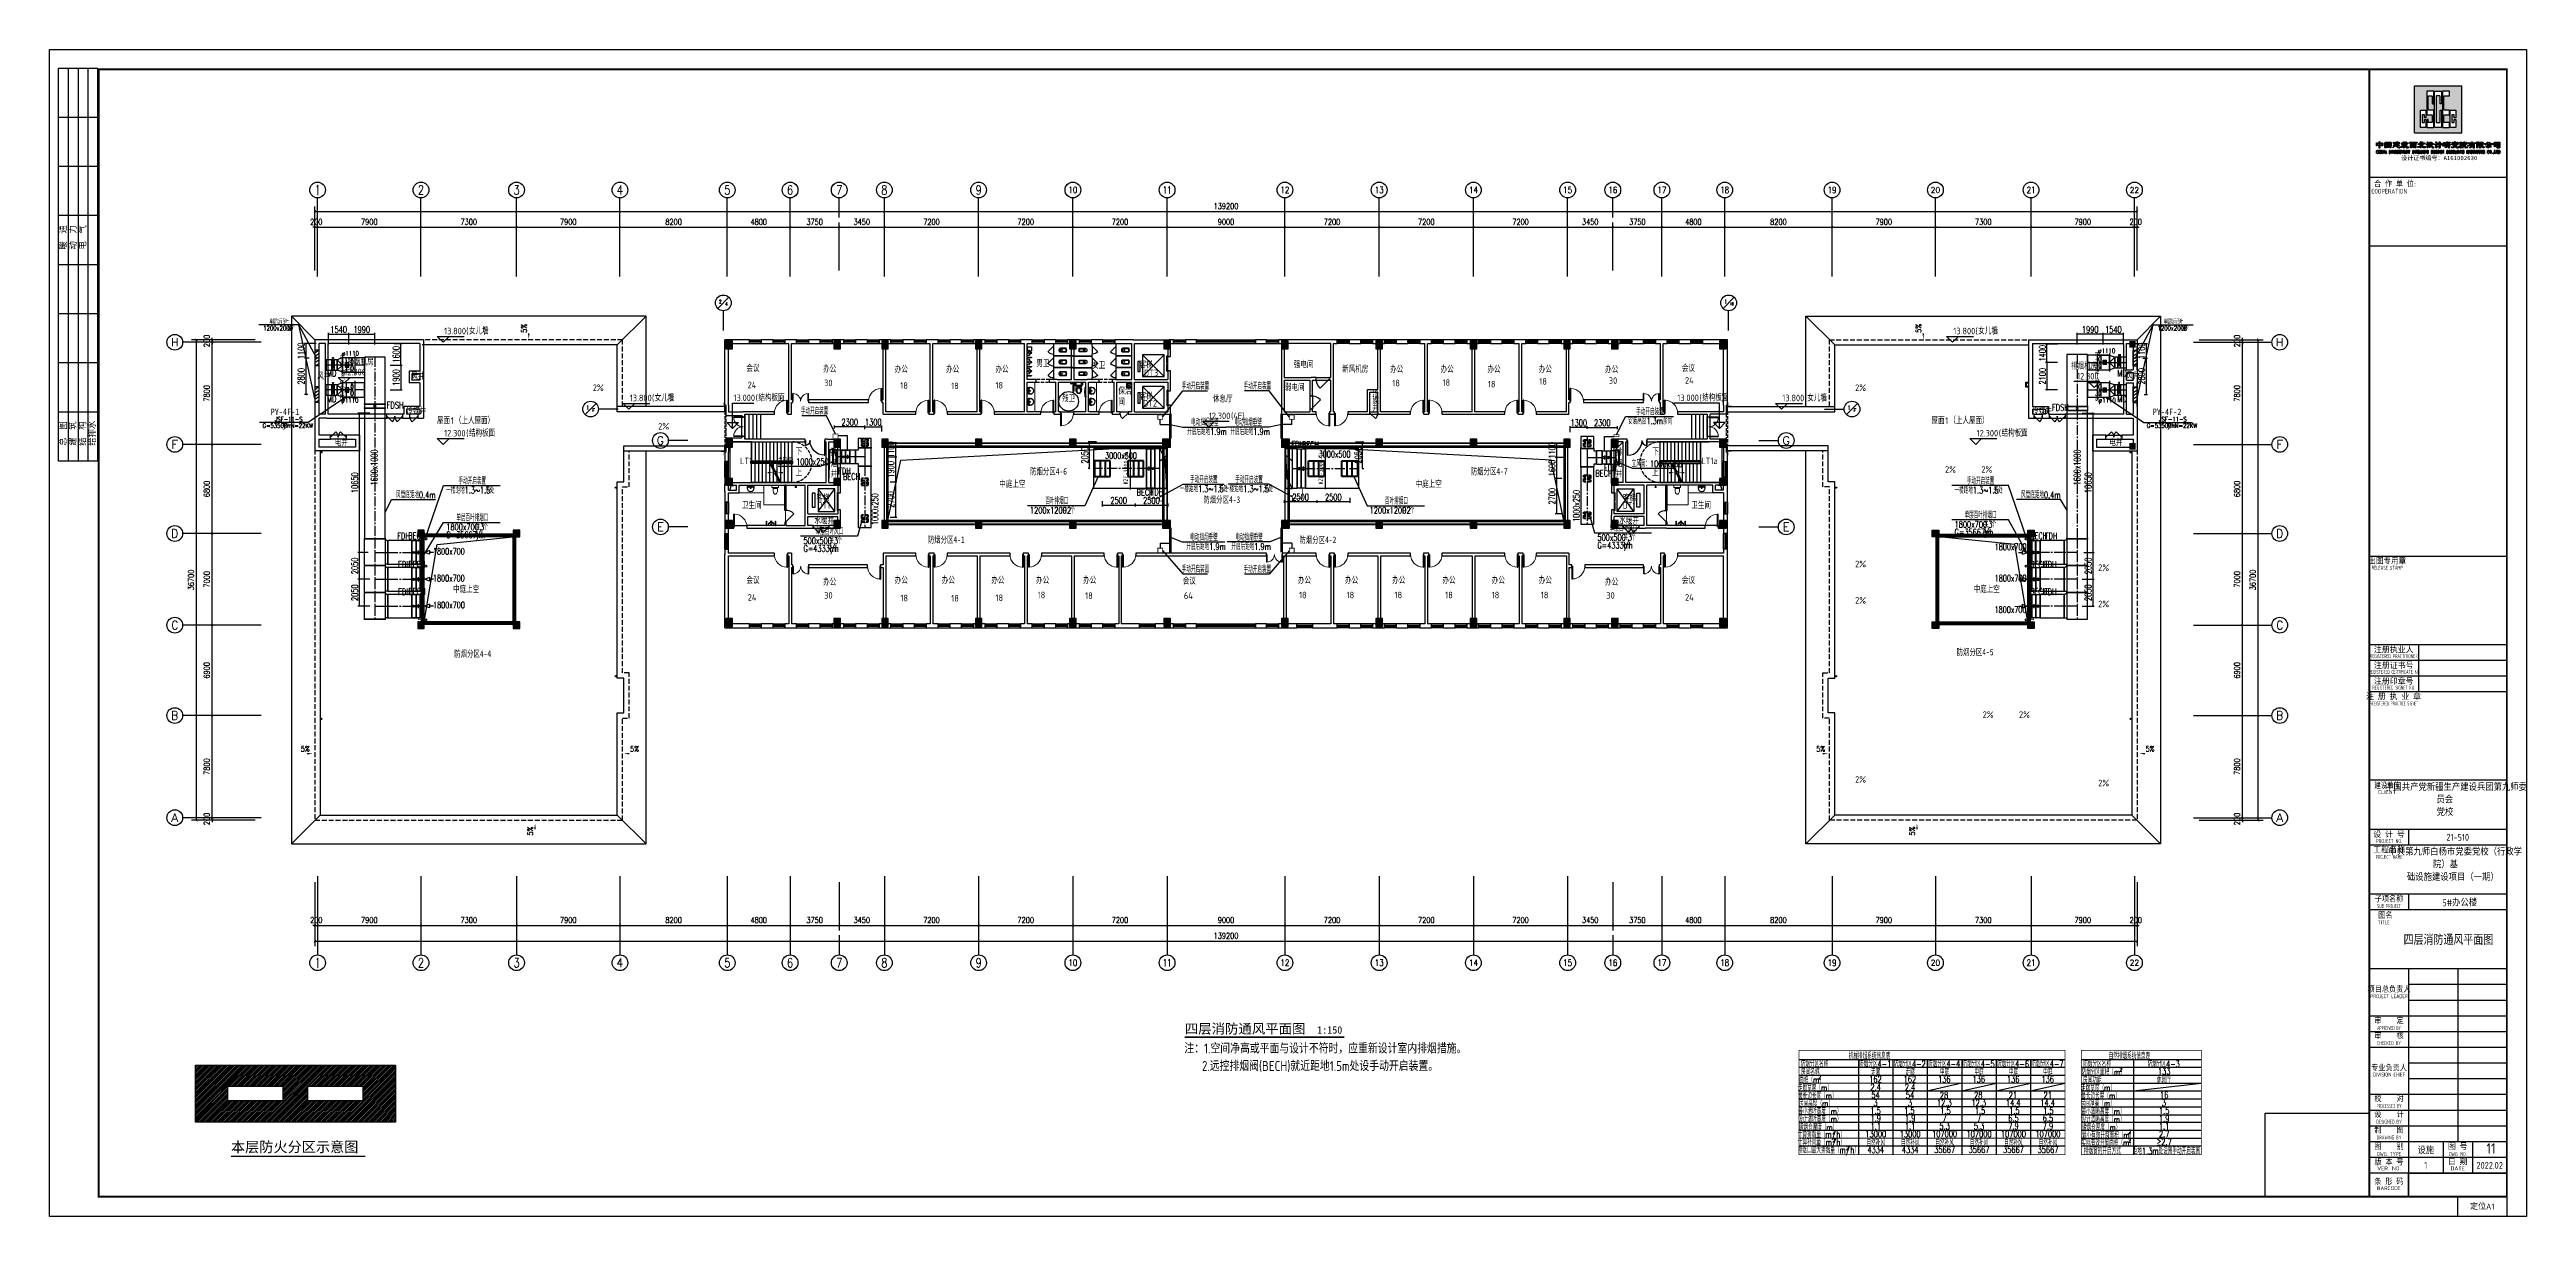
# Model space of a CAD drawing. Extents: x -70335 to 1144202, y 0 to 1100440.
# Drawn here: x -70335 to 118890, y 394160 to 483260 of the extents above; entities that cross this region are included whole.
import ezdxf
from ezdxf.enums import TextEntityAlignment as Align

# ---------------------------------------------------------------- set-up
doc = ezdxf.new("R2010")
doc.units = 0
doc.header["$LTSCALE"] = 1000
for name, pattern in [('__DASH', [0.35, 0.25, -0.1]), ('CENTER2', [1.125, 0.75, -0.125, 0.125, -0.125]), ('DASH', [0.35, 0.25, -0.1])]:
    doc.linetypes.add(name, pattern=pattern)
for name, color, linetype in [('0-标注', 4, 'Continuous'), ('1-标注', 2, 'Continuous'), ('1-风管标注', 4, 'Continuous'), ('2-房间名称', 7, 'Continuous'), ('3-建筑', 7, 'Continuous'), ('3-淡显', 8, 'Continuous'), ('7-地暖标注', 7, 'Continuous'), ('A-WALL-MSNW', 253, 'Continuous'), ('AXIS_TEXT', 7, 'Continuous'), ('BTTK', 7, 'Continuous'), ('BZ_PY', 6, 'Continuous'), ('COLU_HATCH', 251, 'Continuous'), ('DIM_LEAD', 3, 'Continuous'), ('DIM_SYMB', 3, 'Continuous'), ('DUCT-加压送风中心线', 5, 'CENTER2'), ('DUCT-加压送风法兰', 2, 'Continuous'), ('DUCT-加压送风管', 1, 'Continuous'), ('DUCT-加压送风管立管', 1, 'Continuous'), ('DUCT-加压送风管端线', 2, 'Continuous'), ('DUCT-加压送风阀门', 7, 'Continuous'), ('DUCT-排烟标注', 3, 'Continuous'), ('DUCT-排烟阀门', 7, 'Continuous'), ('DUCT-排风风口', 7, 'Continuous'), ('hvac-hide', 8, 'DASH'), ('LATRINE', 6, 'Continuous'), ('Logo', 4, 'Continuous'), ('LVTRY', 6, 'Continuous'), ('PUB_TITLE', 4, 'Continuous'), ('VRV-PIPE', 1, 'Continuous'), ('厨卫', 252, 'Continuous'), ('抗震支吊架', 2, 'Continuous'), ('改过图层标记', 3, 'Continuous'), ('标注-', 4, 'Continuous'), ('水', 5, 'Continuous')]:
    doc.layers.add(name, color=color, linetype=linetype)
doc.layers.add('3-深度淡显', color=252, linetype='Continuous', lineweight=0)
doc.layers.add('条形码', color=7, linetype='Continuous', plot=False)
doc.layers.add('验收章', color=7, linetype='Continuous', plot=False)
doc.styles.add('-黑体', font='', dxfattribs={"width": 0.8})
doc.styles.add('_TCH_AXIS', font='COMPLEX', dxfattribs={"bigfont": 'GBCBIG'})
doc.styles.add('_TCH_DIM_T3', font='SIMPLEX', dxfattribs={"width": 0.705882, "bigfont": 'GBCBIG'})
doc.styles.add('A_DIM', font='simplex.shx', dxfattribs={"width": 0.7, "bigfont": 'gbcbig.shx'})
doc.styles.add('COMPLEX', font='COMPLEX')
doc.styles.add('HT', font='')
doc.styles.add('HZ(TK)', font='geniso.shx', dxfattribs={"width": 0.9, "bigfont": 'hztxt.shx'})
doc.styles.add('kzcad', font='', dxfattribs={"width": 0.8})
doc.styles.get("Standard").update_dxf_attribs({"font": 'gbenor.shx', "bigfont": 'gbcbig.shx'})
doc.styles.add('XP-BZ', font='simplex.shx', dxfattribs={"width": 0.65, "bigfont": 'gbcbig.shx'})
doc.styles.add('图框', font='')
doc.styles.add('设备标注', font='simplex.shx', dxfattribs={"width": 0.7, "bigfont": 'gbcbig.shx'})
doc.styles.add('黑体', font='')
doc.styles.get('-黑体').set_extended_font_data('SimHei')
doc.styles.get('HT').set_extended_font_data('SimHei')
doc.styles.get('kzcad').set_extended_font_data('SimSun')
doc.styles.get('图框').set_extended_font_data('SimSun')
doc.styles.get('黑体').set_extended_font_data('SimHei')
doc.dimstyles.new('_TCH_ARCH&&150', dxfattribs={"dimtxt": 446.25, "dimasz": 150, "dimexe": 375, "dimexo": 450, "dimgap": 189.375, "dimtad": 1, "dimdec": 0, "dimzin": 0, "dimdsep": 46, "dimtxsty": '_TCH_DIM_T3', "dimblk": 'ARCHTICK', "dimcen": 0.09, "dimclrt": 7, "dimazin": 2, "dimtfac": 1, "dimtdec": 0, "dimtix": 1, "dimtmove": 2, "dimatfit": 3, "dimfxl": 1, "dimtolj": 1, "dimtzin": 0, "dimarcsym": 0})
doc.dimstyles.new('sm150', dxfattribs={"dimtxt": 500, "dimasz": 100, "dimexe": 100, "dimexo": 75, "dimgap": 100, "dimtad": 1, "dimdec": 0, "dimrnd": 10, "dimzin": 0, "dimdsep": 46, "dimtxsty": '设备标注', "dimblk": 'ARCHTICK', "dimcen": 0.09, "dimclrd": 4, "dimclre": 4, "dimclrt": 4, "dimadec": 0, "dimazin": 0, "dimtfac": 1, "dimtdec": 0, "dimtix": 1, "dimtmove": 2, "dimatfit": 3, "dimldrblk": 'ARCHTICK', "dimfxl": 800, "dimfxlon": 1, "dimtolj": 1, "dimtzin": 0, "dimarcsym": 0})

msp = doc.modelspace()

# ---------------------------------------------------------------- texts
at = {"layer": '0-标注', "color": 2, "linetype": 'ByBlock'}
for s, height, style, width, p in [('防烟分区4-6', 500, '黑体', 0.7, (5984.5, 451065.1)), ('防烟分区4-7', 500, '黑体', 0.7, (39650.4, 451065.1)), ('防烟分区4-3', 500, '黑体', 0.7, (19216.5, 448911.8)), ('防烟分区4-1', 500, '黑体', 0.7, (-1831, 445854.5)), ('防烟分区4-2', 500, '黑体', 0.7, (26557.3, 445839.9)), ('防烟分区4-4', 500, '黑体', 0.7, (-38006.4, 437144.5)), ('防烟分区4-5', 500, '黑体', 0.7, (76766.1, 437271.6)), ('房间名称', 500, '设备标注', 0.705882, (64176.4, 405240.3)), ('防烟分区名称', 500, '设备标注', 0.705882, (64498.6, 405866.8)), ('机械排烟系统信息表', 500, '设备标注', 0.705882, (68704.5, 406460.9)), ('防烟分区4-1', 500, '设备标注', 0.705882, (69137.5, 405866.8)), ('走廊', 500, '设备标注', 0.705882, (69179.2, 405240.3)), ('防烟分区4-2', 500, '设备标注', 0.705882, (71767.3, 405866.8)), ('走廊', 500, '设备标注', 0.705882, (71809, 405240.3)), ('防烟分区4-4', 500, '设备标注', 0.705882, (74398, 405871.8)), ('中庭', 500, '设备标注', 0.705882, (74439.7, 405245.3)), ('防烟分区4-5', 500, '设备标注', 0.705882, (77028.4, 405870.7)), ('中庭', 500, '设备标注', 0.705882, (77070.1, 405244.2)), ('防烟分区4-6', 500, '设备标注', 0.705882, (79658, 405870.1)), ('中庭', 500, '设备标注', 0.705882, (79699.6, 405243.6)), ('防烟分区4-7', 500, '设备标注', 0.705882, (82292.6, 405869.5)), ('中庭', 500, '设备标注', 0.705882, (82334.3, 405243)), ('防烟分区面积（m）', 500, '设备标注', 0.705882, (86549.2, 405238.8)), ('防烟分区名称', 500, '设备标注', 0.705882, (86083.7, 405865.3)), ('自然排烟系统信息表', 500, '设备标注', 0.705882, (88554, 406459.4)), ('2', 300, '设备标注', 0.705882, (87913.3, 405379.9)), ('防烟分区4-3', 500, '设备标注', 0.705882, (91172.8, 405865.3)), ('133', 500, '设备标注', 0.705882, (91214.4, 405238.8)), ('走廊宽度（m）', 500, '设备标注', 0.705882, (64526.3, 404026.6)), ('面积（m）', 500, '设备标注', 0.705882, (64275, 404637.3)), ('最长边长度（m）', 500, '设备标注', 0.705882, (64717.8, 403423.1)), ('房间高度（m）', 500, '设备标注', 0.705882, (64617.8, 402837.3)), ('2', 300, '设备标注', 0.705882, (64894.7, 404782.1)), ('162', 500, '设备标注', 0.705882, (69157.6, 404637.3)), ('3', 500, '设备标注', 0.705882, (69157.6, 402837.3)), ('162', 500, '设备标注', 0.705882, (71787.4, 404637.3)), ('3', 500, '设备标注', 0.705882, (71787.4, 402837.3)), ('12.3', 500, '设备标注', 0.705882, (74418.1, 402842.3)), ('136', 500, '设备标注', 0.705882, (74418.2, 404642.3)), ('12.3', 500, '设备标注', 0.705882, (77048.5, 402841.2)), ('136', 500, '设备标注', 0.705882, (77048.5, 404641.2)), ('14.4', 500, '设备标注', 0.705882, (79678, 402840.6)), ('136', 500, '设备标注', 0.705882, (79678.1, 404640.6)), ('14.4', 500, '设备标注', 0.705882, (82312.7, 402840)), ('136', 500, '设备标注', 0.705882, (82312.7, 404640)), ('房间净高（m）', 500, '设备标注', 0.705882, (86139, 402835.8)), ('走廊宽度（m）', 500, '设备标注', 0.705882, (86160.2, 404028.8)), ('房间功能', 500, '设备标注', 0.705882, (85719.8, 404635.8)), ('最长边长度（m）', 500, '设备标注', 0.705882, (86351.7, 403425.3)), ('休息厅', 500, '设备标注', 0.705882, (91192.9, 404635.8)), ('储烟仓厚度（m）', 500, '设备标注', 0.705882, (64770.6, 401018.2)), ('设计清晰高度（m）', 500, '设备标注', 0.705882, (64909.3, 401637.3)), ('最小清晰高度（m）', 500, '设备标注', 0.705882, (64909.3, 402240.8)), ('1.9', 500, '设备标注', 0.705882, (69179.1, 401652.9)), ('1.1', 500, '设备标注', 0.705882, (69179.1, 401052.9)), ('1.9', 500, '设备标注', 0.705882, (71808.9, 401652.9)), ('1.1', 500, '设备标注', 0.705882, (71808.9, 401052.9)), ('5.3', 500, '设备标注', 0.705882, (74439.6, 401057.9)), ('7', 500, '设备标注', 0.705882, (74439.6, 401657.9)), ('5.3', 500, '设备标注', 0.705882, (77070, 401056.7)), ('7', 500, '设备标注', 0.705882, (77070, 401656.7)), ('7.9', 500, '设备标注', 0.705882, (79699.6, 401056.2)), ('6.5', 500, '设备标注', 0.705882, (79699.6, 401656.2)), ('7.9', 500, '设备标注', 0.705882, (82334.2, 401055.6)), ('6.5', 500, '设备标注', 0.705882, (82334.2, 401655.6)), ('储烟仓厚度（m）', 500, '设备标注', 0.705882, (86396.3, 401001.1)), ('设计清晰高度（m）', 500, '设备标注', 0.705882, (86543.1, 401614.8)), ('最小清晰高度（m）', 500, '设备标注', 0.705882, (86543.1, 402218.3)), ('计算排烟量（m/h）', 500, '设备标注', 0.705882, (65023.7, 400418.2)), ('计算补风量（m/h）', 500, '设备标注', 0.705882, (65031.8, 399818.2)), ('排烟口最大排烟量（m/h）', 500, '设备标注', 0.705882, (65565.3, 399218.2)), ('2', 300, '设备标注', 0.705882, (65983.7, 400597)), ('2', 300, '设备标注', 0.705882, (65983.7, 399975.7)), ('2', 300, '设备标注', 0.705882, (67029.9, 399380.4)), ('13000', 500, '设备标注', 0.705882, (69179.1, 400452.9)), ('4334', 500, '设备标注', 0.705882, (69179.1, 399252.9)), ('自然补风', 500, '设备标注', 0.705882, (69179.1, 399852.9)), ('13000', 500, '设备标注', 0.705882, (71808.9, 400452.9)), ('4334', 500, '设备标注', 0.705882, (71808.9, 399252.9)), ('自然补风', 500, '设备标注', 0.705882, (71808.9, 399852.9)), ('107000', 500, '设备标注', 0.705882, (74439.6, 400457.9)), ('35667', 500, '设备标注', 0.705882, (74439.6, 399257.9)), ('自然补风', 500, '设备标注', 0.705882, (74439.6, 399857.9)), ('107000', 500, '设备标注', 0.705882, (77070, 400456.7)), ('35667', 500, '设备标注', 0.705882, (77070, 399256.7)), ('自然补风', 500, '设备标注', 0.705882, (77070, 399856.7)), ('107000', 500, '设备标注', 0.705882, (79699.6, 400456.2)), ('35667', 500, '设备标注', 0.705882, (79699.6, 399256.2)), ('自然补风', 500, '设备标注', 0.705882, (79699.6, 399856.2)), ('107000', 500, '设备标注', 0.705882, (82334.2, 400455.6)), ('35667', 500, '设备标注', 0.705882, (82334.2, 399255.6)), ('自然补风', 500, '设备标注', 0.705882, (82334.2, 399855.6)), ('实际有效开窗面积（m）', 500, '设备标注', 0.705882, (86899.2, 399832.3)), ('最小有效开窗面积（m）', 500, '设备标注', 0.705882, (86927.6, 400420.2)), ('排烟窗的开启方式', 500, '设备标注', 0.705882, (86490.7, 399216.6)), ('2', 300, '设备标注', 0.705882, (88578.1, 400612.8)), ('2', 300, '设备标注', 0.705882, (88578.1, 399955.1)), ('距地1.3m处设置手动开启装置', 500, '设备标注', 0.705882, (91381.4, 399216.5))]:
    msp.add_text(s, height=height, dxfattribs=dict(at, style=style, width=width)).set_placement(p, align=Align.MIDDLE)
at = {"layer": '0-标注', "color": 3, "linetype": 'ByBlock', "style": '设备标注', "width": 0.705882}
for s, p in [('2.4', (69166.2, 404036.5)), ('54', (69166.2, 403436.5)), ('2.4', (71794.6, 404025.1)), ('54', (71794.6, 403425.1)), ('28', (74396, 403425.1)), ('28', (77008.1, 403425.1)), ('21', (79652, 403425.1)), ('21', (82317.1, 403425.1)), ('16', (91214.8, 403440.8)), ('1.5', (69165.9, 402236.5)), ('1.5', (71740.4, 402236.5)), ('1.5', (74502.4, 402236.5)), ('1.5', (77145.1, 402236.5)), ('1.5', (79770.7, 402236.5)), ('1.5', (82362.3, 402236.5)), ('1.5', (91214.8, 402233.8)), ('1.9', (91214.8, 401630.3)), ('≥2.7', (91214.8, 399847.8))]:
    msp.add_text(s, height=500, dxfattribs=at).set_placement(p, align=Align.MIDDLE)
at = {"layer": '0-标注', "color": 6, "linetype": 'ByBlock', "style": '设备标注', "width": 0.705882}
for s, p in [('3', (91193.1, 402835.8)), ('1.1', (91214.8, 401051.3)), ('2.7', (91214.9, 400454.9))]:
    msp.add_text(s, height=500, dxfattribs=at).set_placement(p, align=Align.MIDDLE)
at = {"layer": '1-风管标注', "color": 4, "style": '设备标注', "width": 0.705882}
for p in [(-48017.2, 459888.3, 3000), (86152.7, 460088.3, 3000), (-48056.2, 456305.1, 3000), (86191.7, 456305.1, 3000)]:
    msp.add_text('φ1110', height=350, dxfattribs=at).set_placement(p)
at = {"layer": '2-房间名称'}
for s, height, p in [('13.800', 500, (-40196.7, 461515.7)), ('(', 500, (-38501.7, 461515.7)), ('女儿墙', 500, (-38291.7, 461515.7)), (')', 500, (-37185.9, 461515.7)), ('13.800', 500, (75104.6, 461515.7)), ('(', 500, (76799.6, 461515.7)), ('女儿墙', 500, (77009.6, 461515.7)), (')', 500, (78115.5, 461515.7)), ('风井', 500, (-49878.6, 458065.1)), ('12.300', 500, (-47817.5, 458385.7)), ('排烟机房', 500, (-47571.2, 459153.7)), ('风井', 500, (-42695.1, 458065.1)), ('会议', 500, (-17096.9, 458657)), ('办公', 500, (-11231.3, 458605.7)), ('30', 500, (-11160, 457556.9)), ('办公', 500, (-5766.9, 458577)), ('办公', 500, (-1839.8, 458577)), ('办公', 500, (1926.6, 458577)), ('男卫', 500, (5055.8, 459028.2)), ('女卫', 500, (9318.7, 458887.6)), ('客梯', 500, (12940.1, 458923.6)), ('DT3', 500, (13268, 458321.3)), ('强电间', 500, (24713.9, 458957.6)), ('新风机房', 500, (28415, 458594.8)), ('办公', 500, (32082.7, 458577)), ('18', 500, (32243, 457545.9)), ('办公', 500, (35935.9, 458577)), ('18', 500, (36079.1, 457587.8)), ('办公', 500, (39514.8, 458577)), ('18', 500, (39552.3, 457465.3)), ('办公', 500, (43441.9, 458577)), ('18', 500, (43472.3, 457674.8)), ('办公', 500, (48503.9, 458567.9)), ('30', 500, (48785.7, 457733.1)), ('会议', 500, (54367.8, 458657)), ('24', 500, (54605.1, 457741.5)), ('排烟机房', 500, (84101.1, 458834.7)), ('12.300', 500, (84557.4, 458066.7)), ('风井', 500, (88319.7, 458082)), ('2%%%', 500, (-28834, 457188.9)), ('13.800', 500, (-26009.1, 456403.5)), ('(', 500, (-24314.1, 456403.5)), ('女儿墙', 500, (-24104.1, 456403.5)), (')', 500, (-22998.3, 456403.5)), ('13.000', 500, (-18084, 456417.5)), ('24', 500, (-17005.3, 457402.7)), ('(', 500, (-16389, 456417.5)), ('结构板面', 500, (-16179, 456417.5)), (')', 500, (-14704.5, 456417.5)), ('18', 500, (-5341.9, 457353.5)), ('18', 500, (-1456, 457335.2)), ('18', 500, (1923.8, 457373)), ('残卫', 500, (7012.4, 456353.3)), ('保洁', 500, (11316.5, 456924.5)), ('间', 500, (11316.5, 456088.3)), ('客梯', 500, (12940.1, 456523.6)), ('DT2', 500, (13196.5, 455996.8)), ('休息厅', 500, (18542.2, 456321.1)), ('弱电间', 500, (24041.7, 457199.5)), ('媒', 500, (30723, 456173.5)), ('冷', 500, (30723, 456682.2)), ('井', 500, (30723, 455636)), ('13.000', 500, (54019.9, 456417.5)), ('(', 500, (55714.9, 456417.5)), ('结构板面', 500, (55924.9, 456417.5)), (')', 500, (57399.4, 456417.5)), ('13.800', 500, (62041.7, 456403.5)), ('(', 500, (63736.7, 456403.5)), ('女儿墙', 500, (63946.7, 456403.5)), (')', 500, (65052.5, 456403.5)), ('2%%%', 500, (67602.4, 457188.9)), ('冷媒井', 500, (-43058.3, 455408.2)), ('屋面', 500, (-40735.6, 454675.3)), ('12.300', 500, (-40196.7, 453715.7)), ('1', 500, (-39682.5, 454675.3)), ('（上人屋面）', 500, (-39370, 454675.3)), ('(', 500, (-38501.7, 453715.7)), ('结构板面', 500, (-38291.7, 453715.7)), (')', 500, (-36817.3, 453715.7)), ('2%%%', 500, (-23835.5, 454248)), ('12.300', 500, (18227.6, 455038.2)), ('(4F)', 500, (19922.6, 455038.2)), ('屋面', 500, (73435.7, 454675.3)), ('1', 500, (74488.8, 454675.3)), ('（上人屋面）', 500, (74801.3, 454675.3)), ('12.300', 500, (76885.1, 453715.7)), ('(', 500, (78580.1, 453715.7)), ('结构板面', 500, (78790.1, 453715.7)), (')', 500, (80264.6, 453715.7)), ('冷媒井', 500, (81141.7, 455408.2)), ('电井', 500, (-48544.3, 452993)), ('下', 500, (-13330.8, 452295.7)), ('排', 500, (-10662.6, 452249.1)), ('排', 500, (49315.2, 452249.1)), ('下', 500, (52116.1, 452295.7)), ('电井', 500, (87021.3, 452993)), ('LT1', 500, (-17583.3, 451603)), ('上', 500, (-13330.8, 450695.7)), ('烟', 500, (-10662.6, 451372.4)), ('井', 500, (-10662.6, 450598.8)), ('中庭上空', 500, (2218.7, 449807.4)), ('中庭上空', 500, (34026, 449807.4)), ('井', 500, (49307.2, 450598.8)), ('烟', 500, (49331.1, 451372.4)), ('上', 500, (52087.2, 450695.7)), ('LT1a', 500, (55850.2, 451603)), ('2%%%', 500, (74470.2, 450949)), ('2%%%', 500, (77246.5, 450949)), ('卫生间', 500, (-17441.4, 448199.1)), ('客梯', 500, (-11755.7, 448749.8)), ('DT1', 500, (-11683.9, 448213.4)), ('客梯', 500, (49865.7, 448749.8)), ('DT1', 500, (49834.3, 448201.1)), ('卫生间', 500, (55088.7, 448199.1)), ('水暖井', 500, (-11898.2, 447022.6)), ('水暖井', 500, (49589.1, 447056.4)), ('会议', 500, (-17096.9, 442467)), ('办公', 500, (-11231.3, 442339.6)), ('办公', 500, (-5766.9, 442467)), ('办公', 500, (-5766.9, 442467)), ('办公', 500, (-2166.9, 442467)), ('办公', 500, (1614.5, 442467)), ('办公', 500, (5033.1, 442467)), ('办公', 500, (8633.1, 442467)), ('会议', 500, (16238, 442415)), ('办公', 500, (25039.6, 442467)), ('办公', 500, (25039.6, 442467)), ('办公', 500, (28639.6, 442467)), ('办公', 500, (28639.6, 442467)), ('办公', 500, (32239.6, 442467)), ('办公', 500, (32239.6, 442467)), ('办公', 500, (36074.6, 442467)), ('办公', 500, (39841.9, 442467)), ('办公', 500, (43441.9, 442467)), ('办公', 500, (43441.9, 442467)), ('办公', 500, (48503.9, 442339.6)), ('会议', 500, (54367.8, 442467)), ('会议', 500, (54367.8, 442467)), ('2%%%', 500, (67602.4, 443727.8)), ('2%%%', 500, (86171.4, 443452.8)), ('中庭上空', 500, (-39506.6, 441782.3)), ('24', 500, (-17000.1, 441178.3)), ('30', 500, (-11154.8, 441332.5)), ('18', 500, (-5336.7, 441129.2)), ('18', 500, (-1450.8, 441110.8)), ('18', 500, (1929, 441148.6)), ('18', 500, (5151.3, 441360.2)), ('18', 500, (8780.1, 441311.8)), ('64', 500, (16324.7, 441311.8)), ('18', 500, (25119, 441360.2)), ('18', 500, (28753.8, 441360.2)), ('18', 500, (32418.5, 441360.2)), ('18', 500, (36287.9, 441360.2)), ('18', 500, (39837.4, 441360.2)), ('18', 500, (43589.5, 441360.2)), ('30', 500, (48595.3, 441332.5)), ('24', 500, (54609.2, 441178.3)), ('2%%%', 500, (67602.4, 440951.6)), ('中庭上空', 500, (76659.2, 441782.3)), ('2%%%', 500, (86171.4, 440676.6)), ('2%%%', 500, (77346.9, 432228.2)), ('2%%%', 500, (80123.2, 432228.2)), ('2%%%', 500, (67602.4, 427279)), ('2%%%', 500, (86171.4, 427004)), ('1430.88', 150, (-51889.8, 403355.8)), ('防火分区', 144.68, (-51832.3, 403525.4))]:
    msp.add_text(s, height=height, dxfattribs=at).set_placement(p)
at = {"layer": '2-房间名称', "style": '图框'}
msp.add_text('本层防火分区示意图', height=793.04, dxfattribs=at).set_placement((-56476.2, 399073.7))
at = {"layer": '3-建筑', "color": 7, "style": '_TCH_AXIS'}
for s, height, p, p2 in [('2', 287.7, (-19189, 463859.7), (-18997.2, 463859.7)), ('4', 273.4, (-18726.3, 463698.5), (-18518, 463698.5)), ('1', 327.9, (57642.8, 463851.6), (57783.4, 463851.6)), ('18', 202.93, (58039.7, 463754.9), (58319.9, 463754.9)), ('1', 327.9, (-29297.1, 455742.6), (-29156.6, 455742.6)), ('1', 327.9, (67064.1, 455742.6), (67204.7, 455742.6)), ('F', 273.4, (-28866.3, 455589.5), (-28658, 455589.5)), ('F', 273.4, (67495, 455589.5), (67703.3, 455589.5))]:
    msp.add_text(s, height=height, dxfattribs=at).set_placement(p, p2, align=Align.FIT)
at = {"layer": '3-深度淡显', "color": 7, "style": 'A_DIM', "width": 0.7}
for rotation, p in [(90, (-33882.8, 461629)), (90, (72651.2, 461629)), (0, (-25983.3, 429654)), (0, (89792.5, 429654)), (90, (-33402.5, 423247.2)), (90, (72170.9, 423247.2))]:
    msp.add_text('5%', height=420, rotation=rotation, dxfattribs=at).set_placement(p)
for p in [(-51138.8, 429654), (64637, 429654)]:
    msp.add_text('5%', height=420, dxfattribs=at).set_placement(p)
at = {"layer": '3-深度淡显', "text_generation_flag": 4, "width": 0.8, "flags": 9}
for tag, p, s, rotation in [('XSIZE', (4406.1, 457208.2), '550', 270), ('YSIZE', (4406.1, 457208.2), '450', 270), ('XSIZE', (4406.1, 456360.6), '550', 270), ('YSIZE', (4406.1, 456360.6), '450', 270), ('XSIZE', (9106.1, 457208.2), '550', 270), ('YSIZE', (9106.1, 457208.2), '450', 270), ('XSIZE', (9106.1, 456360.6), '550', 270), ('YSIZE', (9106.1, 456360.6), '450', 270), ('XSIZE', (55881.5, 449943.8), '550', 180), ('YSIZE', (55881.5, 449943.8), '450', 180)]:
    msp.add_attdef(tag, p, s, height=0.5, rotation=rotation, dxfattribs=at)
at = {"layer": '3-深度淡显', "width": 0.8, "flags": 9}
for tag, s in [('XSIZE', '550'), ('YSIZE', '450')]:
    msp.add_attdef(tag, (-16773.4, 449943.8), s, height=0.5, dxfattribs=at)
at = {"layer": '7-地暖标注', "color": 4, "style": '-黑体', "width": 0.8}
for s, rotation, p in [('PY-4F-1', 0, (-52348.2, 455595.4, -5419.6)), ('PY-4F-2', 360, (91431.6, 455595.4, -5419.6))]:
    msp.add_text(s, height=500, rotation=rotation, dxfattribs=at).set_placement(p, align=Align.MIDDLE)
at = {"layer": 'BZ_PY', "style": '设备标注', "width": 0.7}
for s, rotation, p in [('MD', 0.000193, (-49131.4, 458305.6, 113)), ('MD', 359.999807, (87639.8, 458305.6, 113)), ('MD', 0.000193, (-49131.4, 456331.7, 113)), ('FDSH', 359.999807, (-44575.3, 455864.5, 113)), ('FDSH', 0.000193, (82646.2, 455684.6, 113)), ('MD', 359.999807, (87639.8, 456331.7, 113)), ('FDH', 0.000193, (24538.5, 452855.3, 113)), ('BECH', 359.999807, (25334.9, 452834.3, -2487)), ('FDH', 0.000193, (-10088.5, 450821.7, -2487)), ('BECH', 0.000193, (-9718, 450405.7, -2487)), ('BECH', 359.999807, (47763.9, 450655.7, -2487)), ('FDH', 359.999807, (48409.4, 451071.7, -2487)), ('BECH', 0.000193, (12711, 449200.1, -2487)), ('FDH', 359.999807, (13782.4, 449221.2, 113)), ('FDH', 359.999807, (-43775.3, 445871.3, 2710)), ('BECH', 0.000193, (-42930.6, 445887.1, -2487)), ('BECH', 359.999807, (80976.5, 445886.9, -2487)), ('FDH', 0.000193, (82096.2, 445871.1, 2710)), ('FDH', 359.999807, (-43704.8, 443704.5, 113)), ('BECH', 0.000193, (-42930.6, 443703.5, -2487)), ('BECH', 359.999807, (80976.5, 443703.5, -2487)), ('FDH', 0.000193, (82025.7, 443704.5, 113)), ('FDH', 359.999807, (-43704.8, 441608.5, 113)), ('BECH', 0.000193, (-42918.7, 441624.3, -2487)), ('BECH', 359.999807, (80964.6, 441624.1, -2487)), ('FDH', 0.000193, (82025.7, 441608.3, 113))]:
    msp.add_text(s, height=500, rotation=rotation, dxfattribs=at).set_placement(p)
at = {"layer": 'DIM_LEAD', "color": 4, "style": 'HZ(TK)', "width": 0.9}
for s, p in [('注：1.空间净高或平面与设计不符时，应重新设计室内排烟措施。', (16358.6, 406605)), ('2.远控排烟阀(BECH)就近距地1.5m处设手动开启装置。', (17702.6, 405268.4))]:
    msp.add_text(s, height=759.574, dxfattribs=at).set_placement(p)
at = {"layer": 'DIM_SYMB', "color": 7, "style": '黑体'}
for s, height, p in [('四层消防通风平面图', 751.05, (16393.1, 408119.2)), ('1:150', 563.29, (26507.9, 408119.2))]:
    msp.add_text(s, height=height, dxfattribs=at).set_placement(p)
at = {"layer": 'DUCT-排烟标注', "style": 'XP-BZ', "width": 0.65}
for s, p in [('1600x1000', (-45279.2, 449980.1, -1793.5)), ('1600x1000', (84809, 449980.1, -1793.5)), ('1000x250', (-7025.4, 446945.8, -1793.5)), ('1000x250', (46555.2, 447195.8, -1793.5))]:
    msp.add_text(s, height=500, rotation=90, dxfattribs=at).set_placement(p)
for s, p in [('3000x500', (10302, 452003, -1793.5)), ('3000x500', (26624.3, 452111.6, -1793.5)), ('1800x700', (-41042.3, 444697.6, -1793.5)), ('1800x700', (78268.6, 445043.6, -1793.5)), ('1800x700', (-41042.3, 442647.2, -1793.5)), ('1800x700', (78268.6, 442647.2, -1793.5)), ('1800x700', (-41036.3, 440597.2, -1793.5)), ('1800x700', (78262.6, 440243.7, -1793.5))]:
    msp.add_text(s, height=500, dxfattribs=at).set_placement(p)
at = {"layer": '抗震支吊架', "color": 2, "style": 'kzcad', "width": 0.8}
for s, height, rotation, p in [('KZF-FJ-TL', 300, 93.24168, (-47810.5, 459177.5)), ('KZF-FJ-TL', 300, 89.885388, (86223.6, 459369.3)), ('KZF-FJ-TL', 300, 89.885388, (-47810.2, 457269.3)), ('KZF-FJ-TL', 300, 89.885388, (86223.6, 457269.3)), ('KZF-3000-TL', 350, 89.885388, (12062.4, 451313.5)), ('KZF-3000-TL', 350, 89.885388, (26965.8, 451320.3))]:
    msp.add_text(s, height=height, rotation=rotation, dxfattribs=at).set_placement(p, align=Align.CENTER)
at = {"layer": '改过图层标记'}
for s, p in [('四层消防通风平面图', (109505.8, 414892.5)), ('11', (115840.3, 398951.6))]:
    msp.add_text(s, height=800, dxfattribs=at).set_placement(p)
at = {"layer": '标注-', "color": 2, "style": '设备标注', "width": 0.7}
for s, height, p in [('1200x2000', 350, (-54011.6, 461812.6)), ('单层防雨百叶', 350, (-53531.4, 462302.6)), ('共', 350, (-52279.1, 461812.6)), ('2', 350, (-52034.1, 461812.6)), ('个', 350, (-51859.1, 461812.6)), ('1200x2000', 350, (90705.2, 461812.6)), ('单层防雨百叶', 350, (91185.3, 462302.6)), ('共', 350, (92437.7, 461812.6)), ('2', 350, (92682.7, 461812.6)), ('个', 350, (92857.7, 461812.6)), ('手动开启装置', 500, (16157.4, 457308.2)), ('手动开启装置', 500, (20886.6, 457308.2)), ('G=53500m', 350, (-54063.6, 454366)), ('JSF-11-S', 350, (-53136.1, 454856)), ('3', 175, (-52514.9, 454541)), ('/h', 350, (-52453.6, 454366)), ('N=22KW', 350, (-51911.1, 454366)), ('手动开启装置', 500, (-12940.7, 455399.7)), ('开启后距地', 500, (16580.3, 453838.6)), ('电动挡烟垂壁', 500, (16881.4, 454538.6)), ('1.9m', 500, (18330.3, 453838.6)), ('开启后距地', 500, (19878.1, 453838.6)), ('电动挡烟垂壁', 500, (20179.2, 454538.6)), ('1.9m', 500, (21628.1, 453838.6)), ('安装高度', 500, (50259.6, 454649.7)), ('手动开启装置', 500, (50879.8, 455349.7)), ('1.3m', 500, (51659.6, 454649.7)), ('余同', 500, (52922.1, 454649.7)), ('G=53500m', 350, (89883.3, 454366)), ('JSF-11-S', 350, (90810.8, 454856)), ('3', 175, (91432, 454541)), ('/h', 350, (91493.3, 454366)), ('N=22KW', 350, (92035.8, 454366)), ('手动开启装置', 500, (-39090.6, 450060.4)), ('立风管：', 500, (-14700.3, 451536.2)), ('1000x250', 500, (-13300.3, 451536.2)), ('手动开启装置', 500, (16795.1, 450163.4)), ('手动开启装置', 500, (20249, 450163.4)), ('立风管：', 500, (50533.7, 451386.2)), ('1000x250', 500, (51933.7, 451386.2)), ('手动开启装置', 500, (76134.6, 450060.4)), ('风管底距地', 500, (-43862.1, 449002.1)), ('0.4m', 500, (-42112.1, 449002.1)), ('一楼距地', 500, (-40024.6, 449360.4)), ('1.3~1.5', 500, (-38624.6, 449360.4)), ('米处', 500, (-37049.6, 449360.4)), ('百叶排烟口', 500, (5742.6, 448528.9)), ('一楼距地', 500, (16006.2, 449463.4)), ('1.3~1.5', 500, (17406.2, 449463.4)), ('米处', 500, (18981.2, 449463.4)), ('一楼距地', 500, (19460.1, 449463.4)), ('1.3~1.5', 500, (20860.1, 449463.4)), ('米处', 500, (22435.1, 449463.4)), ('百叶排烟口', 500, (31687.2, 448528.9)), ('一楼距地', 500, (75200.6, 449360.4)), ('1.3~1.5', 500, (76600.6, 449360.4)), ('米处', 500, (78175.6, 449360.4)), ('风管底距地', 500, (80283, 449002.1)), ('0.4m', 500, (82033, 449002.1)), ('1800x700', 500, (-40024.6, 446553.4)), ('单层百叶排烟口', 500, (-39258.7, 447253.4)), ('共', 500, (-37799.6, 446553.4)), ('3', 500, (-37449.6, 446553.4)), ('个', 500, (-37199.6, 446553.4)), ('单层百叶风口', 500, (-11796.1, 446207.4)), ('1200x1200', 500, (4567.7, 447828.9)), ('共', 500, (7042.7, 447828.9)), ('2', 500, (7392.7, 447828.9)), ('个', 500, (7642.7, 447828.9)), ('1200x1200', 500, (30512.3, 447828.9)), ('共', 500, (32987.3, 447828.9)), ('2', 500, (33337.3, 447828.9)), ('个', 500, (33587.3, 447828.9)), ('单层百叶风口', 500, (48853.9, 446457.4)), ('G=35667m', 500, (75200.6, 446153.4)), ('1800x700', 500, (75200.6, 446753.4)), ('单层百叶排烟口', 500, (75966.5, 447453.4)), ('3', 250, (77413.1, 446403.4)), ('共', 500, (77425.6, 446753.4)), ('/h', 500, (77500.6, 446153.4)), ('3', 500, (77775.6, 446753.4)), ('个', 500, (78025.6, 446753.4)), ('G=35667m', 500, (-40024.6, 445953.4)), ('3', 250, (-37812.1, 446203.4)), ('/h', 500, (-37724.6, 445953.4)), ('500x500', 500, (-12737, 445507.4)), ('G=4333m', 500, (-12737, 444907.4)), ('3', 250, (-10774.5, 445157.4)), ('共', 500, (-10762, 445507.4)), ('/h', 500, (-10687, 444907.4)), ('3', 500, (-10412, 445507.4)), ('个', 500, (-10162, 445507.4)), ('开启后距地', 500, (16507.7, 445058.9)), ('电动挡烟垂壁', 500, (16808.8, 445758.9)), ('1.9m', 500, (18257.7, 445058.9)), ('开启后距地', 500, (19950.6, 445058.9)), ('电动挡烟垂壁', 500, (20251.7, 445758.9)), ('1.9m', 500, (21700.6, 445058.9)), ('500x500', 500, (47913, 445757.4)), ('G=4333m', 500, (47913, 445157.4)), ('3', 250, (49875.5, 445407.4)), ('共', 500, (49888, 445757.4)), ('/h', 500, (49963, 445157.4)), ('3', 500, (50238, 445757.4)), ('个', 500, (50488, 445757.4)), ('手动开启装置', 500, (16157.4, 443328.5)), ('手动开启装置', 500, (20886.6, 443312.2))]:
    msp.add_text(s, height=height, dxfattribs=at).set_placement(p)

# ---------------------------------------------------------------- blocks, each defined once
blk = doc.blocks.new('_ArchTick')
at = {"color": 0, "linetype": 'ByBlock', "const_width": 0.4}
blk.add_lwpolyline([(-0.5, -0.5), (0.5, 0.5)], dxfattribs=at)
blk = doc.blocks.new('*D55')
at = {"layer": '0-标注', "color": 4, "lineweight": -2, "transparency": 16777216}
for p, q in [((10092, 448769), (10092, 448380)), ((10092, 448480), (12592, 448480)), ((12592, 448592), (12592, 448380))]:
    blk.add_line(p, q, dxfattribs=at)
at = {"layer": 'Defpoints', "color": 0, "transparency": 16777216}
for p in [(10092, 449626, 2600), (12592, 449009, 2600), (12592, 448480)]:
    blk.add_point(p, dxfattribs=at)
at = {"layer": '0-标注', "color": 4, "lineweight": -2, "transparency": 16777216, "xscale": 100, "yscale": 100, "zscale": 100, "rotation": 180}
blk.add_blockref('_ArchTick', (10092, 448480), dxfattribs=at)
at = {"layer": '0-标注', "color": 4, "lineweight": -2, "transparency": 16777216, "xscale": 100, "yscale": 100, "zscale": 100}
blk.add_blockref('_ArchTick', (12592, 448480), dxfattribs=at)
at = {"layer": '0-标注', "color": 4, "transparency": 16777216, "insert": (11342, 448830), "char_height": 500, "attachment_point": 5, "style": '设备标注'}
blk.add_mtext('\\A1;2500', dxfattribs=at)
blk = doc.blocks.new('*D56')
at = {"layer": '0-标注', "color": 4, "lineweight": -2, "transparency": 16777216}
for p, q in [((12592, 448602), (12592, 448380)), ((12592, 448480), (15092, 448480)), ((15092, 448597), (15092, 448380))]:
    blk.add_line(p, q, dxfattribs=at)
at = {"layer": 'Defpoints', "color": 0, "transparency": 16777216}
for p in [(12592, 448677), (15092, 448672), (15092, 448480)]:
    blk.add_point(p, dxfattribs=at)
at = {"layer": '0-标注', "color": 4, "lineweight": -2, "transparency": 16777216, "xscale": 100, "yscale": 100, "zscale": 100, "rotation": 180}
blk.add_blockref('_ArchTick', (12592, 448480), dxfattribs=at)
at = {"layer": '0-标注', "color": 4, "lineweight": -2, "transparency": 16777216, "xscale": 100, "yscale": 100, "zscale": 100}
blk.add_blockref('_ArchTick', (15092, 448480), dxfattribs=at)
at = {"layer": '0-标注', "color": 4, "transparency": 16777216, "insert": (13842, 448830), "char_height": 500, "attachment_point": 5, "style": '设备标注'}
blk.add_mtext('\\A1;2500', dxfattribs=at)
blk = doc.blocks.new('*D57')
at = {"layer": '0-标注', "color": 4, "lineweight": -2, "transparency": 16777216}
for p, q in [((9639, 453308), (9005, 453308)), ((9105, 451263), (9105, 453308)), ((9134, 451263), (9005, 451263))]:
    blk.add_line(p, q, dxfattribs=at)
at = {"layer": 'Defpoints', "color": 0, "transparency": 16777216}
for p in [(9105, 453308), (9714, 453308), (9406, 451263, 2775)]:
    blk.add_point(p, dxfattribs=at)
at = {"layer": '0-标注', "color": 4, "lineweight": -2, "transparency": 16777216, "xscale": 100, "yscale": 100, "zscale": 100}
for p, rotation in [((9105, 453308), 90), ((9105, 451263), 270)]:
    blk.add_blockref('_ArchTick', p, dxfattribs=dict(at, rotation=rotation))
at = {"layer": '0-标注', "color": 4, "transparency": 16777216, "insert": (8755, 452286), "char_height": 500, "attachment_point": 5, "rotation": 90, "style": '设备标注'}
blk.add_mtext('\\A1;2050', dxfattribs=at)
blk = doc.blocks.new('*D101')
at = {"layer": '0-标注', "color": 4, "lineweight": -2, "transparency": 16777216}
for p, q in [((-8056, 454286), (-8056, 454552)), ((-8056, 454452), (-6758, 454452)), ((-6758, 454107), (-6758, 454552))]:
    blk.add_line(p, q, dxfattribs=at)
at = {"layer": 'Defpoints', "color": 0, "transparency": 16777216}
for p in [(-6758, 454452), (-8056, 453625, 3000), (-6758, 454032)]:
    blk.add_point(p, dxfattribs=at)
at = {"layer": '0-标注', "color": 4, "lineweight": -2, "transparency": 16777216, "xscale": 100, "yscale": 100, "zscale": 100, "rotation": 180}
blk.add_blockref('_ArchTick', (-8056, 454452), dxfattribs=at)
at = {"layer": '0-标注', "color": 4, "lineweight": -2, "transparency": 16777216, "xscale": 100, "yscale": 100, "zscale": 100}
blk.add_blockref('_ArchTick', (-6758, 454452), dxfattribs=at)
at = {"layer": '0-标注', "color": 4, "transparency": 16777216, "insert": (-7407, 454802), "char_height": 500, "attachment_point": 5, "style": '设备标注'}
blk.add_mtext('\\A1;1300', dxfattribs=at)
blk = doc.blocks.new('*D98')
at = {"layer": '0-标注', "color": 4, "lineweight": -2, "transparency": 16777216}
for p, q in [((-6145, 453263), (-5615, 453263)), ((-5715, 453263), (-5715, 452159)), ((-6289, 452159), (-5615, 452159))]:
    blk.add_line(p, q, dxfattribs=at)
at = {"layer": 'Defpoints', "color": 0, "transparency": 16777216}
for p in [(-7806, 453263, 3000), (-9005, 452159, 3000), (-5715, 452159)]:
    blk.add_point(p, dxfattribs=at)
at = {"layer": '0-标注', "color": 4, "lineweight": -2, "transparency": 16777216, "xscale": 100, "yscale": 100, "zscale": 100}
for p, rotation in [((-5715, 453263), 90), ((-5715, 452159), 270)]:
    blk.add_blockref('_ArchTick', p, dxfattribs=dict(at, rotation=rotation))
at = {"layer": '0-标注', "color": 4, "transparency": 16777216, "insert": (-6065, 452711), "char_height": 500, "attachment_point": 5, "rotation": 90, "style": '设备标注'}
blk.add_mtext('\\A1;1100', dxfattribs=at)
blk = doc.blocks.new('*D99')
at = {"layer": '0-标注', "color": 4, "lineweight": -2, "transparency": 16777216}
for p, q in [((-6106, 452159), (-5615, 452159)), ((-5715, 452159), (-5715, 450255)), ((-6121, 450255), (-5615, 450255))]:
    blk.add_line(p, q, dxfattribs=at)
at = {"layer": 'Defpoints', "color": 0, "transparency": 16777216}
for p in [(-6181, 452159), (-7656, 450255, -3000), (-5715, 450255)]:
    blk.add_point(p, dxfattribs=at)
at = {"layer": '0-标注', "color": 4, "lineweight": -2, "transparency": 16777216, "xscale": 100, "yscale": 100, "zscale": 100}
for p, rotation in [((-5715, 452159), 90), ((-5715, 450255), 270)]:
    blk.add_blockref('_ArchTick', p, dxfattribs=dict(at, rotation=rotation))
at = {"layer": '0-标注', "color": 4, "transparency": 16777216, "insert": (-6065, 451207), "char_height": 500, "attachment_point": 5, "rotation": 90, "style": '设备标注'}
blk.add_mtext('\\A1;1900', dxfattribs=at)
blk = doc.blocks.new('*D100')
at = {"layer": '0-标注', "color": 4, "lineweight": -2, "transparency": 16777216}
for p, q in [((-6046, 450255), (-5615, 450255)), ((-5715, 450255), (-5715, 447555)), ((-6121, 447555), (-5615, 447555))]:
    blk.add_line(p, q, dxfattribs=at)
at = {"layer": 'Defpoints', "color": 0, "transparency": 16777216}
for p in [(-6121, 450255), (-7656, 447555, -3000), (-5715, 447555)]:
    blk.add_point(p, dxfattribs=at)
at = {"layer": '0-标注', "color": 4, "lineweight": -2, "transparency": 16777216, "xscale": 100, "yscale": 100, "zscale": 100}
for p, rotation in [((-5715, 450255), 90), ((-5715, 447555), 270)]:
    blk.add_blockref('_ArchTick', p, dxfattribs=dict(at, rotation=rotation))
at = {"layer": '0-标注', "color": 4, "transparency": 16777216, "insert": (-6065, 448905), "char_height": 500, "attachment_point": 5, "rotation": 90, "style": '设备标注'}
blk.add_mtext('\\A1;2700', dxfattribs=at)
blk = doc.blocks.new('*D97')
at = {"layer": '0-标注', "color": 4, "lineweight": -2, "transparency": 16777216}
for p, q in [((-10355, 454314), (-10355, 454552)), ((-8056, 454452), (-10355, 454452)), ((-8056, 454361), (-8056, 454552))]:
    blk.add_line(p, q, dxfattribs=at)
at = {"layer": 'Defpoints', "color": 0, "transparency": 16777216}
for p in [(-10355, 454452), (-10355, 454239), (-8056, 454286)]:
    blk.add_point(p, dxfattribs=at)
at = {"layer": '0-标注', "color": 4, "lineweight": -2, "transparency": 16777216, "xscale": 100, "yscale": 100, "zscale": 100, "rotation": 180}
blk.add_blockref('_ArchTick', (-10355, 454452), dxfattribs=at)
at = {"layer": '0-标注', "color": 4, "lineweight": -2, "transparency": 16777216, "xscale": 100, "yscale": 100, "zscale": 100}
blk.add_blockref('_ArchTick', (-8056, 454452), dxfattribs=at)
at = {"layer": '0-标注', "color": 4, "transparency": 16777216, "insert": (-9206, 454802), "char_height": 500, "attachment_point": 5, "style": '设备标注'}
blk.add_mtext('\\A1;2300', dxfattribs=at)
blk = doc.blocks.new('*D1203')
at = {"layer": '0-标注', "color": 4, "lineweight": -2, "transparency": 16777216}
for p, q in [((26491, 448850), (26491, 448638)), ((28992, 448738), (26491, 448738)), ((28992, 449027), (28992, 448638))]:
    blk.add_line(p, q, dxfattribs=at)
at = {"layer": 'Defpoints', "color": 0, "transparency": 16777216}
for p in [(26491, 449267, 2600), (26491, 448738), (28992, 449883, 2600)]:
    blk.add_point(p, dxfattribs=at)
at = {"layer": '0-标注', "color": 4, "lineweight": -2, "transparency": 16777216, "xscale": 100, "yscale": 100, "zscale": 100, "rotation": 180}
blk.add_blockref('_ArchTick', (26491, 448738), dxfattribs=at)
at = {"layer": '0-标注', "color": 4, "lineweight": -2, "transparency": 16777216, "xscale": 100, "yscale": 100, "zscale": 100}
blk.add_blockref('_ArchTick', (28992, 448738), dxfattribs=at)
at = {"layer": '0-标注', "color": 4, "transparency": 16777216, "insert": (27741, 449088), "char_height": 500, "attachment_point": 5, "style": '设备标注'}
blk.add_mtext('\\A1;2500', dxfattribs=at)
blk = doc.blocks.new('*D1204')
at = {"layer": '0-标注', "color": 4, "lineweight": -2, "transparency": 16777216}
for p, q in [((23992, 448854), (23992, 448638)), ((26491, 448738), (23992, 448738)), ((26491, 448860), (26491, 448638))]:
    blk.add_line(p, q, dxfattribs=at)
at = {"layer": 'Defpoints', "color": 0, "transparency": 16777216}
for p in [(23992, 448929), (23992, 448738), (26491, 448935)]:
    blk.add_point(p, dxfattribs=at)
at = {"layer": '0-标注', "color": 4, "lineweight": -2, "transparency": 16777216, "xscale": 100, "yscale": 100, "zscale": 100, "rotation": 180}
blk.add_blockref('_ArchTick', (23992, 448738), dxfattribs=at)
at = {"layer": '0-标注', "color": 4, "lineweight": -2, "transparency": 16777216, "xscale": 100, "yscale": 100, "zscale": 100}
blk.add_blockref('_ArchTick', (26491, 448738), dxfattribs=at)
at = {"layer": '0-标注', "color": 4, "transparency": 16777216, "insert": (25241, 449088), "char_height": 500, "attachment_point": 5, "style": '设备标注'}
blk.add_mtext('\\A1;2500', dxfattribs=at)
blk = doc.blocks.new('*D1205')
at = {"layer": '0-标注', "color": 4, "lineweight": -2, "transparency": 16777216}
for p, q in [((29444, 453308), (30079, 453308)), ((29979, 451263), (29979, 453308)), ((29950, 451263), (30079, 451263))]:
    blk.add_line(p, q, dxfattribs=at)
at = {"layer": 'Defpoints', "color": 0, "transparency": 16777216}
for p in [(29369, 453308), (29979, 453308), (29677, 451263, 2775)]:
    blk.add_point(p, dxfattribs=at)
at = {"layer": '0-标注', "color": 4, "lineweight": -2, "transparency": 16777216, "xscale": 100, "yscale": 100, "zscale": 100}
for p, rotation in [((29979, 453308), 90), ((29979, 451263), 270)]:
    blk.add_blockref('_ArchTick', p, dxfattribs=dict(at, rotation=rotation))
at = {"layer": '0-标注', "color": 4, "transparency": 16777216, "insert": (29629, 452286), "char_height": 500, "attachment_point": 5, "rotation": 90, "style": '设备标注'}
blk.add_mtext('\\A1;2050', dxfattribs=at)
blk = doc.blocks.new('*D1207')
at = {"layer": '1-标注', "color": 4, "lineweight": -2, "transparency": 16777216}
for p, q in [((84953, 455508), (85853, 455508)), ((85753, 455508), (85753, 444861)), ((85072, 444861), (85853, 444861))]:
    blk.add_line(p, q, dxfattribs=at)
at = {"layer": 'Defpoints', "color": 0, "transparency": 16777216}
for p in [(83366, 455508), (81299, 444861, 2600), (85753, 444861)]:
    blk.add_point(p, dxfattribs=at)
at = {"layer": '1-标注', "color": 4, "lineweight": -2, "transparency": 16777216, "xscale": 100, "yscale": 100, "zscale": 100}
for p, rotation in [((85753, 455508), 90), ((85753, 444861), 270)]:
    blk.add_blockref('_ArchTick', p, dxfattribs=dict(at, rotation=rotation))
at = {"layer": '1-标注', "color": 4, "transparency": 16777216, "insert": (85403, 450185), "char_height": 500, "attachment_point": 5, "rotation": 90, "style": '设备标注'}
blk.add_mtext('\\A1;10650', dxfattribs=at)
blk = doc.blocks.new('*D1208')
at = {"layer": '1-标注', "color": 4, "lineweight": -2, "transparency": 16777216}
for p, q in [((85478, 444861), (85853, 444861)), ((85753, 444861), (85753, 442811)), ((84953, 442811), (85853, 442811))]:
    blk.add_line(p, q, dxfattribs=at)
at = {"layer": 'Defpoints', "color": 0, "transparency": 16777216}
for p in [(85403, 444861), (81652, 442811, 3), (85753, 442811)]:
    blk.add_point(p, dxfattribs=at)
at = {"layer": '1-标注', "color": 4, "lineweight": -2, "transparency": 16777216, "xscale": 100, "yscale": 100, "zscale": 100}
for p, rotation in [((85753, 444861), 90), ((85753, 442811), 270)]:
    blk.add_blockref('_ArchTick', p, dxfattribs=dict(at, rotation=rotation))
at = {"layer": '1-标注', "color": 4, "transparency": 16777216, "insert": (85403, 443836), "char_height": 500, "attachment_point": 5, "rotation": 90, "style": '设备标注'}
blk.add_mtext('\\A1;2050', dxfattribs=at)
blk = doc.blocks.new('*D1209')
at = {"layer": '1-标注', "color": 4, "lineweight": -2, "transparency": 16777216}
for p, q in [((84953, 442811), (85853, 442811)), ((85753, 442811), (85753, 440761)), ((84953, 440761), (85853, 440761))]:
    blk.add_line(p, q, dxfattribs=at)
at = {"layer": 'Defpoints', "color": 0, "transparency": 16777216}
for p in [(81652, 442811, 3), (81599, 440761, 3), (85753, 440761)]:
    blk.add_point(p, dxfattribs=at)
at = {"layer": '1-标注', "color": 4, "lineweight": -2, "transparency": 16777216, "xscale": 100, "yscale": 100, "zscale": 100}
for p, rotation in [((85753, 442811), 90), ((85753, 440761), 270)]:
    blk.add_blockref('_ArchTick', p, dxfattribs=dict(at, rotation=rotation))
at = {"layer": '1-标注', "color": 4, "transparency": 16777216, "insert": (85403, 441786), "char_height": 500, "attachment_point": 5, "rotation": 90, "style": '设备标注'}
blk.add_mtext('\\A1;2050', dxfattribs=at)
blk = doc.blocks.new('*D1210')
at = {"layer": '1-标注', "color": 4, "lineweight": -2, "transparency": 16777216}
for p, q in [((86559, 460727), (86559, 461627)), ((88102, 461527), (86559, 461527)), ((88102, 460727), (88102, 461627))]:
    blk.add_line(p, q, dxfattribs=at)
at = {"layer": 'Defpoints', "color": 0, "transparency": 16777216}
for p in [(86559, 461527), (86559, 459924), (88102, 460202)]:
    blk.add_point(p, dxfattribs=at)
at = {"layer": '1-标注', "color": 4, "lineweight": -2, "transparency": 16777216, "xscale": 100, "yscale": 100, "zscale": 100, "rotation": 180}
blk.add_blockref('_ArchTick', (86559, 461527), dxfattribs=at)
at = {"layer": '1-标注', "color": 4, "lineweight": -2, "transparency": 16777216, "xscale": 100, "yscale": 100, "zscale": 100}
blk.add_blockref('_ArchTick', (88102, 461527), dxfattribs=at)
at = {"layer": '1-标注', "color": 4, "transparency": 16777216, "insert": (87330, 461877), "char_height": 500, "attachment_point": 5, "style": '设备标注'}
blk.add_mtext('\\A1;1540', dxfattribs=at)
blk = doc.blocks.new('*D1206')
at = {"layer": '1-标注', "color": 4, "lineweight": -2, "transparency": 16777216}
for p, q in [((84567, 460727), (84567, 461627)), ((86559, 461527), (84567, 461527)), ((86559, 461252), (86559, 461627))]:
    blk.add_line(p, q, dxfattribs=at)
at = {"layer": 'Defpoints', "color": 0, "transparency": 16777216}
for p in [(84567, 461527), (84567, 459980, 3), (86559, 461177)]:
    blk.add_point(p, dxfattribs=at)
at = {"layer": '1-标注', "color": 4, "lineweight": -2, "transparency": 16777216, "xscale": 100, "yscale": 100, "zscale": 100, "rotation": 180}
blk.add_blockref('_ArchTick', (84567, 461527), dxfattribs=at)
at = {"layer": '1-标注', "color": 4, "lineweight": -2, "transparency": 16777216, "xscale": 100, "yscale": 100, "zscale": 100}
blk.add_blockref('_ArchTick', (86559, 461527), dxfattribs=at)
at = {"layer": '1-标注', "color": 4, "transparency": 16777216, "insert": (85563, 461877), "char_height": 500, "attachment_point": 5, "style": '设备标注'}
blk.add_mtext('\\A1;1990', dxfattribs=at)
blk = doc.blocks.new('CSCEC')
at = {"layer": 'Logo'}
h = blk.add_hatch(color=4, dxfattribs=at)
h.paths.add_polyline_path([(0, -24), (24, -24), (24, 0), (0, 0)])
h.paths.add_polyline_path([(6.2, -2.8), (9.8, -2.8), (9.8, -9.2), (9, -9.2), (9, -5.4, 0.414214), (8.8, -5.2), (7.2, -5.2, 0.414214), (7, -5.4), (7, -12.2, 0.414214), (7.2, -12.4), (9.8, -12.4), (9.8, -21.2), (6.2, -21.2), (6.2, -17.2), (7, -17.2), (7, -18.6, 0.414214), (7.2, -18.8), (8.8, -18.8, 0.414214), (9, -18.6), (9, -15, 0.414214), (8.8, -14.8), (6.2, -14.8)], flags=16)
h.paths.add_polyline_path([(10.2, -2.8), (13.8, -2.8), (13.8, -9.2), (13, -9.2), (13, -5.4, 0.414214), (12.8, -5.2), (11.2, -5.2, 0.414214), (11, -5.4), (11, -18.6, 0.414214), (11.2, -18.8), (12.8, -18.8, 0.414214), (13, -18.6), (13, -12.4), (13.8, -12.4), (13.8, -21.2), (10.2, -21.2)], flags=16)
h.paths.add_polyline_path([(5.8, -12.4), (5.8, -16.4), (5, -16.4), (5, -15, 0.414214), (4.8, -14.8), (4, -14.8, 0.414214), (3.8, -15), (3.8, -18.6, 0.414214), (4, -18.8), (4.8, -18.8, 0.414214), (5, -18.6), (5, -17.2), (5.8, -17.2), (5.8, -21.2), (3, -21.2), (3, -12.4)], flags=16)
h.paths.add_polyline_path([(14.2, -2.8), (17.8, -2.8), (17.8, -5.2), (15.2, -5.2, 0.414214), (15, -5.4), (15, -12.2, 0.414214), (15.2, -12.4), (17.8, -12.4), (17.8, -14.8), (15.2, -14.8, 0.414214), (15, -15), (15, -18.6, 0.414214), (15.2, -18.8), (17.8, -18.8), (17.8, -21.2), (14.2, -21.2)], flags=16)
h.paths.add_polyline_path([(21, -12.4), (21, -16.4), (20.2, -16.4), (20.2, -15, 0.414214), (20, -14.8), (19.2, -14.8, 0.414214), (19, -15), (19, -18.6, 0.414214), (19.2, -18.8), (20, -18.8, 0.414214), (20.2, -18.6), (20.2, -17.2), (21, -17.2), (21, -21.2), (18.2, -21.2), (18.2, -12.4)], flags=16)
for p, q in [((0, -24), (0, 0)), ((0, 0), (24, 0)), ((0, 0), (24, 0)), ((24, -24), (24, 0)), ((0, -24), (24, -24))]:
    blk.add_line(p, q, dxfattribs=at)
for points in [[(4.9, -18.8, 0.414214), (5, -18.7), (5, -17.3, -0.414214), (5.1, -17.2), (5.7, -17.2, -0.414214), (5.8, -17.3), (5.8, -21.1, -0.414214), (5.7, -21.2), (3.1, -21.2, -0.414214), (3, -21.1), (3, -12.5, -0.414214), (3.1, -12.4), (5.7, -12.4, -0.414214), (5.8, -12.5), (5.8, -16.3, -0.414214), (5.7, -16.4), (5.1, -16.4, -0.414214), (5, -16.3), (5, -14.9, 0.414214), (4.9, -14.8), (3.9, -14.8, 0.414214), (3.8, -14.9), (3.8, -18.7, 0.414214), (3.9, -18.8)], [(8.8, -5.2, -0.414214), (9, -5.4), (9, -9, 0.414214), (9.2, -9.2), (9.6, -9.2, 0.414214), (9.8, -9), (9.8, -3, 0.414214), (9.6, -2.8), (6.4, -2.8, 0.414214), (6.2, -3), (6.2, -14.6, 0.414214), (6.4, -14.8), (8.8, -14.8, -0.414214), (9, -15), (9, -18.6, -0.414214), (8.8, -18.8), (7.2, -18.8, -0.414214), (7, -18.6), (7, -17.4, 0.414214), (6.8, -17.2), (6.4, -17.2, 0.414214), (6.2, -17.4), (6.2, -21, 0.414214), (6.4, -21.2), (9.6, -21.2, 0.414214), (9.8, -21), (9.8, -12.6, 0.414214), (9.6, -12.4), (7.2, -12.4, -0.414214), (7, -12.2), (7, -5.4, -0.414214), (7.2, -5.2)], [(12.8, -18.8, 0.414214), (13, -18.6), (13, -12.6, -0.414214), (13.2, -12.4), (13.6, -12.4, -0.414214), (13.8, -12.6), (13.8, -21, -0.414214), (13.6, -21.2), (10.4, -21.2, -0.414214), (10.2, -21), (10.2, -3, -0.414214), (10.4, -2.8), (13.6, -2.8, -0.414214), (13.8, -3), (13.8, -9, -0.414214), (13.6, -9.2), (13.2, -9.2, -0.414214), (13, -9), (13, -5.4, 0.414214), (12.8, -5.2), (11.2, -5.2, 0.414214), (11, -5.4), (11, -18.6, 0.414214), (11.2, -18.8)], [(15.2, -12.4, -0.414214), (15, -12.2), (15, -5.4, -0.414214), (15.2, -5.2), (17.6, -5.2, 0.414214), (17.8, -5), (17.8, -3, 0.414214), (17.6, -2.8), (14.4, -2.8, 0.414214), (14.2, -3), (14.2, -21, 0.414214), (14.4, -21.2), (17.6, -21.2, 0.414214), (17.8, -21), (17.8, -19, 0.414214), (17.6, -18.8), (15.2, -18.8, -0.414214), (15, -18.6), (15, -15, -0.414214), (15.2, -14.8), (17.6, -14.8, 0.414214), (17.8, -14.6), (17.8, -12.6, 0.414214), (17.6, -12.4)], [(20.1, -18.8, 0.414214), (20.2, -18.7), (20.2, -17.3, -0.414214), (20.3, -17.2), (20.9, -17.2, -0.414214), (21, -17.3), (21, -21.1, -0.414214), (20.9, -21.2), (18.3, -21.2, -0.414214), (18.2, -21.1), (18.2, -12.5, -0.414214), (18.3, -12.4), (20.9, -12.4, -0.414214), (21, -12.5), (21, -16.3, -0.414214), (20.9, -16.4), (20.3, -16.4, -0.414214), (20.2, -16.3), (20.2, -14.9, 0.414214), (20.1, -14.8), (19.1, -14.8, 0.414214), (19, -14.9), (19, -18.7, 0.414214), (19.1, -18.8)]]:
    blk.add_lwpolyline(points, format="xyb", close=True, dxfattribs=at)
blk = doc.blocks.new('logo-txt')
at = {"layer": 'Logo'}
h = blk.add_hatch(color=4, dxfattribs=at)
h.dxf.hatch_style = 1
h.paths.add_polyline_path([(0.8, 4), (0.5, 4), (0.2, 3.9), (0.1, 3.9), (0.1, 4), (0, 4.7), (0, 5.1), (0, 5.2), (0.1, 5.3), (0.1, 5.4), (0.3, 5.4), (0.7, 5.3), (1, 5.3), (1.4, 5.3), (1.4, 5.9), (1.4, 6), (1.4, 6), (1.6, 6.1), (1.7, 6), (1.8, 5.9), (1.8, 5.6), (1.8, 5.3), (2.1, 5.3), (2.4, 5.3), (2.7, 5.3), (2.9, 5.4), (3, 5.4), (3.1, 5.4), (3.2, 5.3), (3.3, 5.2), (3.3, 5.1), (3.2, 4.6), (3.2, 4.2), (3.2, 4.1), (3.2, 4), (3.1, 3.9), (3, 3.9), (2.8, 3.9), (2.4, 4), (1.8, 4.1), (1.8, 3.4), (1.8, 2.9), (1.7, 2.8), (1.6, 2.7), (1.5, 2.7), (1.4, 2.7), (1.4, 2.8), (1.3, 2.9), (1.4, 4.1)])
h.paths.add_polyline_path([(0.9, 5), (0.5, 4.9), (0.4, 4.9), (0.4, 4.7), (0.4, 4.4), (0.5, 4.4), (0.5, 4.4), (1, 4.3), (1.4, 4.4), (1.4, 5)], flags=16)
h.paths.add_polyline_path([(2.8, 4.4), (2.8, 4.5), (2.9, 4.7), (2.9, 4.8), (2.8, 4.9), (2.7, 4.9), (2.4, 5), (1.8, 5), (1.8, 4.4), (2.3, 4.3), (2.7, 4.4)], flags=16)
h = blk.add_hatch(color=4, dxfattribs=at)
h.dxf.hatch_style = 1
h.paths.add_polyline_path([(0.8, 1.3), (0.6, 1.5), (0.5, 1.6), (0.4, 1.6), (0.3, 1.5), (0.2, 1.3), (0.1, 1), (0.1, 0.6), (0.2, 0.3), (0.3, 0.1), (0.4, 0), (0.5, 0), (0.6, 0.1), (0.8, 0.2), (0.8, 0.4), (0.8, 0.4), (0.8, 0.2), (0.7, 0.1), (0.6, 0), (0.4, 0), (0.2, 0.1), (0.1, 0.2), (0.1, 0.4), (0, 0.6), (0, 1), (0.1, 1.2), (0.1, 1.4), (0.2, 1.5), (0.4, 1.6), (0.6, 1.6), (0.7, 1.5), (0.8, 1.4), (0.8, 1.7), (0.8, 1)])
h.paths.add_polyline_path([(1.7, 0), (1.7, 0), (1.8, 0), (1.9, 0.1), (1.9, 0.2), (1.9, 0.8), (1.4, 0.8), (1.4, 0.2), (1.4, 0.1), (1.5, 0), (1.5, 0), (1.5, 0), (1.1, 0), (1.1, 0), (1.1, 0), (1.2, 0.1), (1.2, 0.2), (1.2, 1.4), (1.2, 1.5), (1.1, 1.6), (1.1, 1.6), (1.1, 1.6), (1.5, 1.6), (1.5, 1.6), (1.5, 1.6), (1.4, 1.5), (1.4, 1.4), (1.4, 0.9), (1.9, 0.9), (1.9, 1.4), (1.9, 1.5), (1.8, 1.6), (1.7, 1.6), (1.7, 1.6), (2.2, 1.6), (2.2, 1.6), (2.1, 1.6), (2, 1.5), (2, 1.4), (2, 0.2), (2, 0.1), (2.1, 0), (2.2, 0), (2.2, 0)])
h.paths.add_polyline_path([(2.4, 0), (2.4, 0), (2.4, 0), (2.5, 0.1), (2.5, 0.2), (2.5, 1.4), (2.5, 1.5), (2.4, 1.6), (2.4, 1.6), (2.4, 1.6), (2.8, 1.6), (2.8, 1.6), (2.8, 1.6), (2.7, 1.5), (2.7, 1.4), (2.7, 0.2), (2.7, 0.1), (2.8, 0), (2.8, 0), (2.8, 0)])
h.paths.add_polyline_path([(4.1, 1.6), (4, 1.5), (4, 0), (3.9, 0), (3.2, 1.5), (3.2, 0.1), (3.3, 0), (3.4, 0), (3.4, 0), (3, 0), (3, 0), (3.1, 0), (3.2, 0.1), (3.2, 1.5), (3.1, 1.6), (3, 1.6), (3, 1.6), (3.3, 1.6), (3.9, 0.3), (3.9, 1.5), (3.8, 1.6), (3.8, 1.6), (3.8, 1.6), (4.1, 1.6), (4.1, 1.6)])
h.paths.add_polyline_path([(4.9, 0), (4.9, 0), (4.9, 0), (5, 0.1), (5, 0.1), (4.9, 0.4), (4.5, 0.4), (4.4, 0.1), (4.5, 0), (4.6, 0), (4.6, 0), (4.3, 0), (4.3, 0), (4.3, 0), (4.4, 0.1), (4.7, 1.6), (4.8, 1.6), (5.1, 0.1), (5.2, 0), (5.2, 0), (5.2, 0)])
h.paths.add_polyline_path([(4.7, 1.3), (4.5, 0.5), (4.9, 0.5)], flags=16)
h = blk.add_hatch(color=4, dxfattribs=at)
h.dxf.hatch_style = 1
h.paths.add_polyline_path([(4.9, 5.1), (5.1, 5.2), (5.8, 5.2), (6.5, 5.2), (6.7, 5.2), (6.8, 5.1), (6.8, 5), (6.8, 5), (6.7, 4.9), (6.1, 4.9), (6.1, 4.6), (6.6, 4.6), (6.7, 4.5), (6.7, 4.4), (6.7, 4.4), (6.6, 4.3), (6.3, 4.3), (6.1, 4.3), (6.1, 3.9), (6.9, 3.9), (6.9, 3.8), (6.9, 3.6), (6.9, 3.6), (6.7, 3.6), (5.7, 3.6), (5.3, 3.6), (4.9, 3.5), (4.9, 3.5), (4.8, 3.5), (4.8, 3.7), (5, 3.9), (5, 3.9), (5.1, 3.9), (5.4, 3.9), (5.7, 3.9), (5.7, 4.3), (5.1, 4.3), (5, 4.3), (5.1, 4.4), (5.2, 4.6), (5.3, 4.6), (5.5, 4.6), (5.7, 4.6), (5.7, 4.9), (5.3, 4.9), (5, 4.9), (4.9, 4.8), (4.9, 4.9)], flags=0)
h.paths.add_polyline_path([(5.7, 5.8), (6.3, 5.8), (6.9, 5.7), (7.1, 5.8), (7.3, 5.8), (7.4, 5.7), (7.5, 5.6), (7.5, 5.5), (7.5, 4.3), (7.4, 3.1), (7.4, 2.9), (7.3, 2.9), (7.2, 2.8), (7, 2.9), (6.7, 3), (6.3, 3), (5.3, 3), (5, 3), (4.8, 2.9), (4.6, 2.9), (4.4, 2.9), (4.3, 3), (4.3, 3.1), (4.3, 3.2), (4.3, 3.4), (4.3, 4.7), (4.3, 5.3), (4.3, 5.5), (4.4, 5.7), (4.5, 5.8), (4.7, 5.8)])
h.paths.add_polyline_path([(6.7, 4.2), (6.8, 4.1), (6.8, 4), (6.7, 4), (6.5, 4), (6.4, 4), (6.6, 4.2)], flags=0)
h.paths.add_polyline_path([(4.6, 4.3), (4.7, 3.4), (4.7, 3.3), (4.8, 3.3), (5.8, 3.3), (6.9, 3.3), (7, 3.3), (7, 3.3), (7.1, 3.4), (7.1, 3.5), (7.1, 5.2), (7.1, 5.4), (6.9, 5.4), (6.5, 5.5), (5.7, 5.5), (4.8, 5.5), (4.8, 5.4), (4.7, 5.4), (4.7, 5.1)], flags=16)
h = blk.add_hatch(color=4, dxfattribs=at)
h.dxf.hatch_style = 1
h.paths.add_polyline_path([(4.9, 5.1), (5.1, 5.2), (5.8, 5.2), (6.5, 5.2), (6.7, 5.2), (6.8, 5.1), (6.8, 5), (6.8, 5), (6.7, 4.9), (6.1, 4.9), (6.1, 4.6), (6.6, 4.6), (6.7, 4.5), (6.7, 4.4), (6.7, 4.4), (6.6, 4.3), (6.3, 4.3), (6.1, 4.3), (6.1, 3.9), (6.9, 3.9), (6.9, 3.8), (6.9, 3.6), (6.9, 3.6), (6.7, 3.6), (5.7, 3.6), (5.3, 3.6), (4.9, 3.5), (4.9, 3.5), (4.8, 3.5), (4.8, 3.7), (5, 3.9), (5, 3.9), (5.1, 3.9), (5.4, 3.9), (5.7, 3.9), (5.7, 4.3), (5.1, 4.3), (5, 4.3), (5.1, 4.4), (5.2, 4.6), (5.3, 4.6), (5.5, 4.6), (5.7, 4.6), (5.7, 4.9), (5.3, 4.9), (5, 4.9), (4.9, 4.8), (4.9, 4.9)])
h = blk.add_hatch(color=4, dxfattribs=at)
h.dxf.hatch_style = 1
h.paths.add_polyline_path([(6.7, 4.2), (6.8, 4.1), (6.8, 4), (6.7, 4), (6.5, 4), (6.4, 4), (6.6, 4.2)])
h = blk.add_hatch(color=4, dxfattribs=at)
h.dxf.hatch_style = 1
h.paths.add_polyline_path([(7.6, 1.6), (7.5, 1.5), (7.5, 0), (7.4, 0), (6.7, 1.5), (6.7, 0.1), (6.8, 0), (6.9, 0), (6.9, 0), (6.5, 0), (6.5, 0), (6.6, 0), (6.7, 0.1), (6.7, 1.5), (6.6, 1.6), (6.5, 1.6), (6.5, 1.6), (6.8, 1.6), (7.4, 0.3), (7.4, 1.5), (7.3, 1.6), (7.3, 1.6), (7.3, 1.6), (7.6, 1.6), (7.6, 1.6)])
h.paths.add_polyline_path([(8.7, 0.4), (8.6, 0.2), (8.5, 0.1), (8.4, 0), (8.3, 0), (8.3, 0), (8.1, 0.1), (8, 0.2), (7.9, 0.4), (7.9, 0.7), (7.9, 0.9), (7.9, 1.2), (8, 1.4), (8.1, 1.5), (8.3, 1.6), (8.4, 1.6), (8.4, 1.6), (8.5, 1.5), (8.6, 1.4), (8.7, 1.2), (8.8, 0.9), (8.8, 0.7)])
h.paths.add_polyline_path([(8.6, 1), (8.6, 1.3), (8.5, 1.5), (8.4, 1.6), (8.3, 1.6), (8.2, 1.5), (8.1, 1.3), (8, 1), (8, 0.6), (8.1, 0.3), (8.2, 0.1), (8.3, 0), (8.4, 0), (8.5, 0.1), (8.6, 0.3), (8.6, 0.6)], flags=16)
h.paths.add_polyline_path([(9.9, 0), (9.8, 0), (9.8, 0.2), (9.7, 0.6), (9.6, 0.7), (9.5, 0.8), (9.3, 0.8), (9.3, 0.2), (9.3, 0.1), (9.4, 0), (9.5, 0), (9.5, 0), (9, 0), (9, 0), (9.1, 0), (9.1, 0.1), (9.2, 0.2), (9.2, 1.4), (9.1, 1.5), (9.1, 1.6), (9, 1.6), (9, 1.6), (9.7, 1.6), (9.8, 1.5), (9.9, 1.4), (9.9, 1.3), (9.9, 1.1), (9.9, 1), (9.8, 0.9), (9.7, 0.8), (9.6, 0.8), (9.6, 0.8), (9.7, 0.7), (9.8, 0.2), (9.9, 0.2), (9.9, 0.2), (10, 0.2), (10, 0.3), (10, 0.3), (10, 0.2)])
h.paths.add_polyline_path([(9.8, 1.4), (9.8, 1.5), (9.7, 1.6), (9.4, 1.6), (9.3, 1.5), (9.3, 1.4), (9.3, 0.9), (9.7, 0.9), (9.8, 0.9), (9.8, 1.1)], flags=16)
h.paths.add_polyline_path([(11.1, 1.1), (11, 1.4), (11, 1.5), (10.9, 1.5), (10.8, 1.6), (10.7, 1.5), (10.7, 1.4), (10.7, 0.2), (10.7, 0.1), (10.8, 0), (10.9, 0), (10.9, 0), (10.4, 0), (10.4, 0), (10.5, 0), (10.5, 0.1), (10.6, 0.2), (10.6, 1.4), (10.5, 1.5), (10.5, 1.6), (10.3, 1.5), (10.3, 1.5), (10.3, 1.4), (10.2, 1.1), (10.2, 1.1), (10.2, 1.6), (11.1, 1.6), (11.1, 1.1)])
h.paths.add_polyline_path([(11.9, 0), (11.9, 0), (12, 0), (12, 0.1), (12.1, 0.2), (12.1, 0.8), (11.6, 0.8), (11.6, 0.2), (11.6, 0.1), (11.7, 0), (11.7, 0), (11.7, 0), (11.3, 0), (11.3, 0), (11.3, 0), (11.4, 0.1), (11.4, 0.2), (11.4, 1.4), (11.4, 1.5), (11.3, 1.6), (11.3, 1.6), (11.3, 1.6), (11.7, 1.6), (11.7, 1.6), (11.7, 1.6), (11.6, 1.5), (11.6, 1.4), (11.6, 0.9), (12.1, 0.9), (12.1, 1.4), (12, 1.5), (12, 1.6), (11.9, 1.6), (11.9, 1.6), (12.4, 1.6), (12.4, 1.6), (12.3, 1.6), (12.2, 1.5), (12.2, 1.4), (12.2, 0.2), (12.2, 0.1), (12.3, 0), (12.4, 0), (12.4, 0)])
h.paths.add_polyline_path([(13.7, 1.6), (13.6, 1.5), (13.3, 0), (13.3, 0), (13.1, 1.5), (12.9, 0), (12.9, 0), (12.7, 1.5), (12.7, 1.5), (12.6, 1.6), (12.5, 1.6), (12.5, 1.6), (13, 1.6), (13, 1.6), (12.9, 1.6), (12.8, 1.5), (12.8, 1.5), (13, 0.5), (13.1, 1.6), (13.2, 1.6), (13.4, 0.5), (13.5, 1.5), (13.4, 1.6), (13.4, 1.6), (13.4, 1.6), (13.7, 1.6), (13.7, 1.6)])
h.paths.add_polyline_path([(13.9, 0), (13.9, 0), (13.9, 0), (14, 0.1), (14, 0.2), (14, 1.4), (14, 1.5), (13.9, 1.6), (13.9, 1.6), (13.9, 1.6), (14.7, 1.6), (14.7, 1.1), (14.7, 1.1), (14.7, 1.4), (14.7, 1.5), (14.6, 1.5), (14.5, 1.6), (14.3, 1.6), (14.2, 1.5), (14.2, 1.4), (14.2, 0.9), (14.2, 0.9), (14.4, 0.9), (14.4, 0.9), (14.5, 1.2), (14.5, 0.4), (14.4, 0.8), (14.4, 0.8), (14.2, 0.8), (14.2, 0.8), (14.2, 0.2), (14.2, 0.1), (14.3, 0), (14.5, 0), (14.6, 0.1), (14.7, 0.1), (14.7, 0.2), (14.7, 0.5), (14.7, 0.5), (14.7, 0)])
h.paths.add_polyline_path([(15.8, 0.2), (15.7, 0.1), (15.5, 0), (15.4, 0), (15.2, 0.1), (15.1, 0.2), (15.1, -0.1), (15.1, 0.6), (15.1, 0.2), (15.2, 0.1), (15.4, 0), (15.5, 0), (15.7, 0.1), (15.7, 0.2), (15.7, 0.5), (15.7, 0.6), (15.6, 0.7), (15.3, 0.8), (15.1, 1), (15.1, 1.1), (15.1, 1.4), (15.2, 1.5), (15.3, 1.6), (15.5, 1.6), (15.7, 1.5), (15.8, 1.4), (15.8, 1.7), (15.8, 1), (15.7, 1.3), (15.6, 1.5), (15.5, 1.6), (15.3, 1.6), (15.2, 1.5), (15.1, 1.4), (15.1, 1.2), (15.2, 1.1), (15.3, 1), (15.6, 0.8), (15.8, 0.7), (15.8, 0.5), (15.8, 0.3)])
h.paths.add_polyline_path([(16.9, 1.1), (16.9, 1.4), (16.9, 1.5), (16.8, 1.5), (16.7, 1.6), (16.6, 1.5), (16.6, 1.4), (16.6, 0.2), (16.6, 0.1), (16.7, 0), (16.7, 0), (16.7, 0), (16.3, 0), (16.3, 0), (16.4, 0), (16.4, 0.1), (16.5, 0.2), (16.5, 1.4), (16.4, 1.5), (16.4, 1.6), (16.2, 1.5), (16.2, 1.5), (16.1, 1.4), (16.1, 1.1), (16.1, 1.1), (16.1, 1.6), (17, 1.6), (17, 1.1)])
h = blk.add_hatch(color=4, dxfattribs=at)
h.dxf.hatch_style = 1
h.paths.add_polyline_path([(10, 5.5), (10, 5.5), (9.9, 5.5), (9.9, 5.6), (9.9, 5.6), (9.9, 5.7), (10, 5.8), (10.5, 5.7), (10.5, 5.9), (10.6, 6.1), (10.7, 6), (10.8, 6), (10.8, 5.9), (10.8, 5.7), (11.2, 5.7), (11.3, 5.8), (11.4, 5.8), (11.5, 5.7), (11.5, 5.6), (11.5, 5.4), (11.7, 5.4), (11.9, 5.3), (11.9, 5.3), (11.9, 5.2), (11.8, 5.2), (11.5, 5.2), (11.5, 4.8), (11.4, 4.7), (11.3, 4.7), (11.3, 4.7), (11.2, 4.8), (10.8, 4.8), (10.8, 4.6), (11.3, 4.6), (11.5, 4.6), (11.5, 4.5), (11.5, 4.5), (11.3, 4.5), (10.8, 4.4), (10.8, 4.2), (11.3, 4.2), (11.5, 4.2), (11.6, 4.1), (11.6, 4), (11.5, 4), (10.9, 4), (10.8, 3.7), (10.8, 3.7), (10.7, 3.6), (11.5, 3.4), (12.3, 3.4), (12, 3), (11.9, 2.8), (11.8, 2.7), (11.7, 2.7), (11.6, 2.7), (11.5, 2.7), (11.3, 2.8), (9.3, 3.9), (9.1, 3.5), (8.9, 3.2), (8.7, 3.1), (8.4, 3), (8.3, 3.1), (8.2, 3.1), (8.3, 3.2), (8.3, 3.2), (8.6, 3.3), (8.8, 3.5), (8.9, 3.7), (9.1, 4), (8.8, 4), (8.7, 4), (8.6, 4), (8.6, 4.1), (8.6, 4.2), (8.8, 4.3), (8.9, 4.3), (9.1, 4.2), (9.2, 4.5), (9.2, 4.6), (9.2, 4.7), (9.1, 4.8), (9, 4.7), (8.9, 4.7), (8.8, 4.8), (8.8, 4.8), (8.9, 4.9), (9.1, 5.1), (9.1, 5.2), (9.2, 5.3), (9.1, 5.3), (9.1, 5.4), (8.9, 5.4), (8.7, 5.3), (8.6, 5.3), (8.5, 5.3), (8.5, 5.4), (8.5, 5.5), (8.7, 5.6), (8.7, 5.7), (8.8, 5.7), (9.1, 5.6), (9.3, 5.6), (9.4, 5.7), (9.5, 5.6), (9.6, 5.6), (9.6, 5.4), (9.3, 5.1), (9.3, 5), (9.3, 4.9), (9.4, 4.9), (9.5, 4.8), (9.5, 4.7), (9.5, 4.5), (9.4, 4.1), (9.7, 4), (10, 3.9), (10.6, 3.6), (10.5, 3.8), (10.5, 4), (9.9, 4), (9.7, 4.1), (9.7, 4.1), (9.7, 4.2), (9.8, 4.2), (10.5, 4.2), (10.5, 4.4), (10.1, 4.4), (9.8, 4.4), (9.8, 4.3), (9.8, 4.4), (9.8, 4.5), (9.9, 4.6), (10.5, 4.6), (10.5, 4.9), (10.1, 4.9), (9.9, 4.8), (9.8, 4.9), (9.9, 5), (10, 5.1), (10.5, 5.1), (10.5, 5.2), (10.2, 5.2), (9.9, 5.2), (9.7, 5.1), (9.6, 5.1), (9.7, 5.3), (9.7, 5.3), (9.8, 5.4), (9.9, 5.4), (10.5, 5.4), (10.5, 5.6)])
h.paths.add_polyline_path([(10.8, 5), (11.2, 5), (11.2, 5.2), (10.8, 5.2)], flags=16)
h.paths.add_polyline_path([(11.2, 5.4), (11.2, 5.6), (10.8, 5.6), (10.8, 5.4)], flags=16)
h = blk.add_hatch(color=4, dxfattribs=at)
h.dxf.hatch_style = 1
h.paths.add_polyline_path([(13.7, 5.8), (13.8, 6), (14, 6), (14.1, 5.9), (14.1, 5.8), (14, 5.7), (14.3, 5.6), (14.5, 5.4), (14.4, 5.3), (14.4, 5.2), (14.3, 5.3), (14.1, 5.4), (13.9, 5.4), (13.9, 5.1), (13.9, 4.9), (13.9, 4.8), (13.8, 4.8), (13.7, 4.8), (13.7, 4.9), (13.7, 5.4), (13.3, 5.1), (13, 4.9), (12.8, 4.9), (12.7, 5), (12.6, 5.1), (12.7, 5.2), (13.1, 5.4), (13.5, 5.6)])
h.paths.add_polyline_path([(14.8, 5.7), (14.9, 5.9), (15, 6), (15.1, 6), (15.2, 5.9), (15.2, 5.9), (15.2, 5.8), (15.2, 5.7), (15.5, 5.6), (15.9, 5.3), (16, 5.2), (16, 5.1), (16, 5), (16, 4.9), (15.8, 5), (15.5, 5.3), (15.1, 5.4), (15.2, 5.1), (15.2, 5), (15.1, 4.9), (15.1, 4.8), (15, 4.9), (14.9, 5.1), (14.9, 5.3), (14.5, 5), (14.4, 5), (14.4, 5.1), (14.4, 5.1), (14.6, 5.4)])
h.paths.add_polyline_path([(14.9, 4.7), (15.1, 4.7), (15.2, 4.7), (15.3, 4.8), (15.4, 4.6), (15.4, 4.5), (15.3, 4.1), (15.3, 3.6), (15.4, 3.5), (15.4, 3.4), (15.6, 3.3), (15.8, 3.2), (16.1, 3.3), (16.3, 3.4), (16.4, 3.4), (16.4, 3.3), (16.3, 3.1), (16.1, 2.8), (16, 2.7), (15.9, 2.7), (15.7, 2.7), (15.4, 2.9), (15.3, 2.9), (15.2, 3.1), (15.1, 3.2), (15.1, 3.4), (15, 3.9), (15.1, 4.4), (15, 4.4), (14.9, 4.4), (14.8, 4.4), (14.7, 4.3), (14.7, 4.1), (14.9, 3.9), (15, 3.9), (15, 3.8), (15, 3.7), (15, 3.6), (14.9, 3.6), (14.8, 3.7), (14.7, 3.8), (14.6, 3.6), (14.6, 3.4), (14.4, 3.2), (14.3, 3), (14.1, 2.9), (14, 2.9), (13.7, 2.9), (13.6, 3), (13.6, 3.1), (13.7, 3.1), (14, 3.2), (14.2, 3.4), (14.3, 3.6), (14.4, 3.7), (14.4, 3.9), (14.4, 4.5), (14.5, 4.7), (14.5, 4.8), (14.6, 4.8), (14.7, 4.7)])
h.paths.add_polyline_path([(13.5, 4), (13.5, 4.3), (13.1, 4.3), (13, 4.3), (12.9, 4.3), (12.9, 4.4), (12.9, 4.5), (13, 4.6), (13.1, 4.7), (13.2, 4.6), (13.6, 4.6), (14.1, 4.6), (14.2, 4.6), (14.2, 4.5), (14.2, 4.4), (14.2, 4.4), (13.9, 4.3), (13.8, 4), (13.9, 3.7), (14.1, 3.7), (14.2, 3.7), (14.3, 3.6), (14.2, 3.6), (14.1, 3.5), (12.7, 3.1), (12.5, 3.1), (12.5, 3.3), (12.5, 3.4), (12.6, 3.5), (13, 3.6), (13.5, 3.7)])
h = blk.add_hatch(color=4, dxfattribs=at)
h.dxf.hatch_style = 1
h.paths.add_polyline_path([(18.7, 5), (18.8, 5), (18.8, 5.4), (18.6, 5.5), (18.5, 5.4), (18.5, 5)], flags=16)
h.paths.add_polyline_path([(17.9, 3.9), (18.1, 4), (18.2, 4.1), (18.2, 4.3), (18.2, 4.6), (17.9, 4.6), (17.7, 4.6), (17.6, 4.2), (17.7, 3.8)], flags=16)
h.paths.add_polyline_path([(19.6, 3.4), (19.7, 3.5), (19.7, 3.8), (19.5, 3.7), (19.2, 3.6), (19, 3.7), (18.8, 3.8), (18.8, 4.4), (18.8, 4.6), (18.6, 4.7), (18.5, 4.6), (18.5, 4.4), (18.5, 4.1), (18.4, 4), (18.3, 3.8), (18.2, 3.7), (18, 3.6), (17.8, 3.6), (17.7, 3.6), (17.7, 3.5), (17.7, 3.4), (17.7, 3.3), (17.8, 3.3), (18.8, 3.3), (19.6, 3.4)], flags=16)
h.paths.add_polyline_path([(19.1, 4.3), (19.1, 4.1), (19.2, 3.9), (19.5, 3.9), (19.7, 4.1), (19.7, 4.4), (19.7, 4.6), (19.6, 4.7), (19.5, 4.7), (19.1, 4.7)], flags=16)
h.paths.add_polyline_path([(17.8, 5.8), (18.6, 5.8), (19.8, 5.8), (20.5, 5.7), (20.8, 5.7), (20.7, 5.4), (20.5, 5.2), (20.4, 5.2), (20.2, 5.2), (19.6, 5.4), (19.1, 5.4), (19.1, 5), (19.8, 5), (20, 5), (20, 4.9), (20.1, 4.8), (20.1, 4.6), (20, 4.1), (20, 3.1), (20, 3), (20, 2.9), (19.9, 2.8), (19.8, 2.8), (19.6, 2.9), (19.4, 3), (18.9, 3), (18.3, 3), (17.8, 2.9), (17.7, 2.9), (17.6, 2.8), (17.5, 2.8), (17.4, 2.8), (17.4, 2.9), (17.3, 3), (17.3, 3.8), (17.3, 4.6), (17.2, 4.8), (17.3, 4.9), (17.3, 5), (17.5, 5), (17.6, 5), (17.8, 5), (18.2, 5), (18.2, 5.4), (17.4, 5.4), (17.2, 5.3), (17, 5.2), (16.9, 5.2), (16.8, 5.2), (16.8, 5.2), (16.8, 5.3), (16.8, 5.5), (16.9, 5.7), (17, 5.8), (17.1, 5.8)])
h = blk.add_hatch(color=4, dxfattribs=at)
h.dxf.hatch_style = 1
h.paths.add_polyline_path([(19.2, 0.2), (19.1, 0.1), (18.9, 0), (18.3, 0), (18.3, 0), (18.4, 0), (18.4, 0.1), (18.5, 0.2), (18.5, 1.4), (18.4, 1.5), (18.4, 1.6), (18.3, 1.6), (18.3, 1.6), (18.9, 1.6), (19.1, 1.5), (19.2, 1.4), (19.2, 1.3), (19.2, 1.1), (19.2, 1), (19.1, 0.9), (19, 0.8), (19.1, 0.8), (19.2, 0.7), (19.2, 0.5), (19.2, 0.3)])
h.paths.add_polyline_path([(19.1, 1.4), (19, 1.5), (18.9, 1.6), (18.7, 1.6), (18.6, 1.5), (18.6, 1.4), (18.6, 0.9), (18.9, 0.9), (19, 0.9), (19.1, 1.1)], flags=16)
h.paths.add_polyline_path([(19.1, 0.6), (19, 0.7), (18.9, 0.8), (18.6, 0.8), (18.6, 0.2), (18.6, 0.1), (18.7, 0), (18.9, 0), (19, 0.1), (19.1, 0.2)], flags=16)
h.paths.add_polyline_path([(20.5, 1.6), (20.4, 1.5), (20.4, 0.5), (20.4, 0.2), (20.2, 0.1), (20.1, 0), (20, 0), (20, 0), (20, 0), (19.8, 0.1), (19.7, 0.2), (19.6, 0.5), (19.6, 1.4), (19.6, 1.5), (19.5, 1.6), (19.5, 1.6), (19.5, 1.6), (19.9, 1.6), (19.9, 1.6), (19.9, 1.6), (19.8, 1.5), (19.8, 1.4), (19.8, 0.4), (19.8, 0.2), (19.9, 0.1), (20, 0), (20.1, 0), (20.2, 0.1), (20.3, 0.2), (20.4, 0.5), (20.4, 1.5), (20.3, 1.6), (20.2, 1.6), (20.2, 1.6), (20.6, 1.6), (20.6, 1.6)])
h.paths.add_polyline_path([(20.8, 0), (20.8, 0), (20.8, 0), (20.9, 0.1), (20.9, 0.2), (20.9, 1.4), (20.9, 1.5), (20.8, 1.6), (20.8, 1.6), (20.8, 1.6), (21.2, 1.6), (21.2, 1.6), (21.2, 1.6), (21.1, 1.5), (21.1, 1.4), (21.1, 0.2), (21.1, 0.1), (21.2, 0), (21.2, 0), (21.2, 0)])
h.paths.add_polyline_path([(21.4, 0), (21.4, 0), (21.5, 0), (21.6, 0.1), (21.6, 0.2), (21.6, 1.4), (21.6, 1.5), (21.5, 1.6), (21.4, 1.6), (21.4, 1.6), (21.9, 1.6), (21.9, 1.6), (21.8, 1.6), (21.7, 1.5), (21.7, 1.4), (21.7, 0.2), (21.7, 0.1), (21.8, 0), (22, 0), (22.1, 0.1), (22.2, 0.1), (22.2, 0.2), (22.2, 0.5), (22.2, 0.5), (22.2, 0)])
h.paths.add_polyline_path([(23.3, 0.4), (23.2, 0.2), (23.1, 0.1), (22.9, 0), (22.4, 0), (22.4, 0), (22.5, 0), (22.5, 0.1), (22.6, 0.2), (22.6, 1.4), (22.5, 1.5), (22.5, 1.6), (22.4, 1.6), (22.4, 1.6), (22.9, 1.6), (23.1, 1.5), (23.2, 1.4), (23.3, 1.2), (23.3, 1), (23.3, 0.6)])
h.paths.add_polyline_path([(23.2, 1), (23.1, 1.3), (23, 1.5), (22.9, 1.6), (22.8, 1.6), (22.7, 1.5), (22.7, 1.4), (22.7, 0.2), (22.7, 0.1), (22.8, 0), (22.9, 0), (23, 0.1), (23.1, 0.3), (23.2, 0.6)], flags=16)
h.paths.add_polyline_path([(23.6, 0), (23.6, 0), (23.6, 0), (23.7, 0.1), (23.7, 0.2), (23.7, 1.4), (23.7, 1.5), (23.6, 1.6), (23.6, 1.6), (23.6, 1.6), (24, 1.6), (24, 1.6), (24, 1.6), (23.9, 1.5), (23.9, 1.4), (23.9, 0.2), (23.9, 0.1), (24, 0), (24, 0), (24, 0)])
h.paths.add_polyline_path([(25.3, 1.6), (25.2, 1.5), (25.2, 0), (25.2, 0), (24.4, 1.5), (24.4, 0.1), (24.5, 0), (24.6, 0), (24.6, 0), (24.2, 0), (24.2, 0), (24.3, 0), (24.4, 0.1), (24.4, 1.5), (24.3, 1.6), (24.2, 1.6), (24.2, 1.6), (24.5, 1.6), (25.1, 0.3), (25.1, 1.5), (25, 1.6), (25, 1.6), (25, 1.6), (25.3, 1.6), (25.3, 1.6)])
h.paths.add_polyline_path([(26.5, 0.6), (26.4, 0.5), (26.4, 0.5), (26.4, 0), (26.3, 0.1), (26.2, 0.1), (26.1, 0), (26, 0), (25.8, 0.1), (25.7, 0.2), (25.6, 0.4), (25.6, 0.6), (25.6, 1), (25.6, 1.2), (25.7, 1.4), (25.8, 1.5), (26, 1.6), (26.1, 1.6), (26.2, 1.5), (26.3, 1.4), (26.4, 1.7), (26.4, 1), (26.3, 1.3), (26.2, 1.5), (26.1, 1.6), (26, 1.6), (25.9, 1.5), (25.8, 1.3), (25.7, 1), (25.7, 0.6), (25.8, 0.3), (25.9, 0.1), (26, 0), (26.1, 0), (26.2, 0.1), (26.3, 0.2), (26.3, 0.5), (26.2, 0.5), (26.2, 0.6), (26.1, 0.6), (26.1, 0.6), (26.6, 0.6), (26.6, 0.6)])
h = blk.add_hatch(color=4, dxfattribs=at)
h.dxf.hatch_style = 1
h.paths.add_polyline_path([(21.8, 4.6), (21.4, 4.5), (21.3, 4.5), (21.2, 4.6), (21.2, 4.6), (21.2, 4.7), (21.4, 4.9), (21.5, 5), (21.8, 4.9), (22.2, 4.9), (22.2, 4.9), (22.2, 5), (22.2, 5.4), (22.2, 5.6), (22.3, 5.8), (22.4, 5.9), (22.5, 5.9), (22.6, 5.9), (22.6, 5.8), (22.7, 5.6), (22.7, 5.4), (22.6, 4.3), (22.7, 3.2), (22.6, 3.1), (22.6, 3), (22.5, 2.9), (22.5, 2.9), (22.3, 2.9), (22.2, 3), (22.2, 3.4), (21.8, 3.2), (21.3, 3.1), (21.2, 3), (21.1, 3), (21, 3.1), (21, 3.2), (21, 3.4), (21.1, 3.5), (21.2, 3.6), (21.3, 3.6), (22, 3.7), (22.2, 3.8), (22.2, 3.9), (22.2, 4.2), (22.2, 4.6)])
h.paths.add_polyline_path([(23, 5.7), (23.1, 5.9), (23.1, 5.9), (23.1, 6), (23.3, 6), (23.4, 5.9), (23.4, 5.8), (23.4, 5.6), (23.4, 5.3), (23.4, 4.6), (23.9, 5), (24.3, 5.4), (24.4, 5.4), (24.5, 5.4), (24.5, 5.3), (24.6, 5.2), (24.6, 5.1), (24.5, 4.9), (24.1, 4.7), (23.4, 4.4), (23.4, 4), (23.4, 3.8), (23.5, 3.7), (23.5, 3.7), (23.6, 3.6), (23.8, 3.6), (24.1, 3.5), (24.9, 3.6), (25, 3.6), (25, 3.4), (24.9, 3.1), (24.7, 2.9), (24.5, 2.8), (24.2, 2.8), (23.9, 2.9), (23.4, 3.1), (23.2, 3.2), (23.1, 3.4), (23.1, 3.6), (23, 3.8), (23, 4.5), (23, 5.3)])
h = blk.add_hatch(color=4, dxfattribs=at)
h.dxf.hatch_style = 1
h.paths.add_polyline_path([(28.2, 4), (28.1, 3.8), (28.3, 3.6), (28.6, 3.5), (28.9, 3.4), (29.2, 3.4), (29.2, 3.3), (29.2, 3.2), (29, 2.8), (28.9, 2.7), (28.8, 2.7), (28.7, 2.7), (28.5, 2.8), (28.2, 3.2), (27.9, 3.5), (27.6, 3.3), (27.3, 3.1), (27, 3.1), (26.8, 3.1), (26.8, 3.3), (27, 3.3), (27.2, 3.4), (27.5, 3.5), (27.7, 3.7), (27.4, 3.9), (27.2, 4), (27.1, 4.1), (27.1, 4.2), (27.2, 4.3), (27.3, 4.3), (27.8, 3.9), (27.9, 4), (27.9, 4.2), (27.9, 4.3), (27.8, 4.4), (27.8, 4.4), (27.6, 4.4), (27.3, 4.4), (27.1, 4.3), (27.1, 4.3), (27, 4.4), (27.1, 4.5), (27.3, 4.6), (27.6, 4.6), (28, 4.6), (28.1, 4.6), (28.2, 4.6), (28.3, 4.5), (28.3, 4.3)])
h.paths.add_polyline_path([(26.7, 5.4), (26.7, 5.3), (26.6, 5.3), (26.2, 5.3), (26, 5.4), (25.9, 5.6), (25.9, 5.7), (26, 5.8), (26, 5.9), (26.1, 5.9), (26.2, 5.8)])
h.paths.add_polyline_path([(26.3, 4), (26.3, 3.7), (26.3, 3.5), (26.4, 3.5), (26.4, 3.6), (26.6, 3.7), (26.8, 3.9), (26.8, 3.9), (26.8, 3.8), (26.8, 3.6), (26.5, 3.3), (26.2, 3), (26, 2.9), (25.9, 2.9), (25.8, 3), (25.8, 3.1), (25.9, 3.3), (26, 3.8), (26, 4.2), (26, 4.4), (25.9, 4.5), (25.9, 4.5), (25.7, 4.5), (25.5, 4.5), (25.3, 4.4), (25.3, 4.4), (25.2, 4.5), (25.3, 4.8), (25.4, 4.9), (25.6, 4.9), (25.9, 4.8), (26.1, 4.9), (26.3, 4.9), (26.3, 4.8), (26.4, 4.6), (26.3, 4.4)])
h.paths.add_polyline_path([(28.7, 5), (29, 5.1), (29.1, 5), (29.1, 5), (29.1, 4.9), (29, 4.7), (28.9, 4.6), (28.7, 4.6), (28.6, 4.6), (28.4, 4.6), (28.2, 4.6), (28.1, 4.7), (28, 4.8), (28, 5.4), (27.9, 5.5), (27.9, 5.5), (27.8, 5.5), (27.6, 5.5), (27.6, 5.5), (27.5, 5.4), (27.5, 5.2), (27.4, 5), (27.3, 4.8), (27.2, 4.7), (27, 4.6), (26.8, 4.6), (26.8, 4.6), (26.7, 4.6), (26.7, 4.7), (26.7, 4.8), (26.9, 4.8), (27, 4.9), (27.1, 5.1), (27.2, 5.2), (27.2, 5.5), (27.2, 5.7), (27.2, 5.8), (27.3, 5.8), (27.5, 5.8), (27.7, 5.7), (27.9, 5.8), (28.1, 5.8), (28.2, 5.8), (28.2, 5.6), (28.2, 5.4), (28.2, 5.2), (28.3, 5.1), (28.3, 5), (28.4, 5)])
h = blk.add_hatch(color=4, dxfattribs=at)
h.dxf.hatch_style = 1
h.paths.add_polyline_path([(28.8, 0.4), (28.7, 0.2), (28.6, 0.1), (28.5, 0), (27.9, 0), (27.9, 0), (28, 0), (28, 0.1), (28.1, 0.2), (28.1, 1.4), (28, 1.5), (28, 1.6), (27.9, 1.6), (27.9, 1.6), (28.5, 1.6), (28.6, 1.5), (28.7, 1.4), (28.8, 1.2), (28.8, 1), (28.8, 0.6)])
h.paths.add_polyline_path([(28.7, 1), (28.7, 1.3), (28.5, 1.5), (28.4, 1.6), (28.3, 1.6), (28.2, 1.5), (28.2, 1.4), (28.2, 0.2), (28.2, 0.1), (28.3, 0), (28.4, 0), (28.5, 0.1), (28.7, 0.3), (28.7, 0.6)], flags=16)
h.paths.add_polyline_path([(29.1, 0), (29.1, 0), (29.2, 0), (29.2, 0.1), (29.2, 0.2), (29.2, 1.4), (29.2, 1.5), (29.2, 1.6), (29.1, 1.6), (29.1, 1.6), (30, 1.6), (30, 1.1), (29.9, 1.1), (29.9, 1.4), (29.9, 1.5), (29.8, 1.5), (29.7, 1.6), (29.5, 1.6), (29.4, 1.5), (29.4, 1.4), (29.4, 0.9), (29.5, 0.9), (29.6, 0.9), (29.6, 0.9), (29.7, 1.2), (29.7, 0.4), (29.6, 0.8), (29.6, 0.8), (29.5, 0.8), (29.4, 0.8), (29.4, 0.2), (29.4, 0.1), (29.5, 0), (29.7, 0), (29.8, 0.1), (29.9, 0.1), (29.9, 0.2), (29.9, 0.5), (30, 0.5), (30, 0)])
h.paths.add_polyline_path([(31, 0.2), (30.9, 0.1), (30.8, 0), (30.6, 0), (30.4, 0.1), (30.3, 0.2), (30.3, -0.1), (30.3, 0.6), (30.4, 0.2), (30.5, 0.1), (30.6, 0), (30.8, 0), (30.9, 0.1), (31, 0.2), (31, 0.5), (30.9, 0.6), (30.8, 0.7), (30.5, 0.8), (30.3, 1), (30.3, 1.1), (30.3, 1.4), (30.4, 1.5), (30.6, 1.6), (30.7, 1.6), (30.9, 1.5), (31, 1.4), (31, 1.7), (31, 1), (31, 1.3), (30.9, 1.5), (30.7, 1.6), (30.6, 1.6), (30.4, 1.5), (30.4, 1.4), (30.4, 1.2), (30.4, 1.1), (30.5, 1), (30.8, 0.8), (31, 0.7), (31, 0.5), (31, 0.3)])
h.paths.add_polyline_path([(31.3, 0), (31.3, 0), (31.4, 0), (31.4, 0.1), (31.5, 0.2), (31.5, 1.4), (31.4, 1.5), (31.4, 1.6), (31.3, 1.6), (31.3, 1.6), (31.7, 1.6), (31.7, 1.6), (31.7, 1.6), (31.6, 1.5), (31.6, 1.4), (31.6, 0.2), (31.6, 0.1), (31.7, 0), (31.7, 0), (31.7, 0)])
h.paths.add_polyline_path([(32.9, 0.6), (32.9, 0.5), (32.8, 0.5), (32.8, 0), (32.8, 0.1), (32.7, 0.1), (32.6, 0), (32.4, 0), (32.2, 0.1), (32.1, 0.2), (32.1, 0.4), (32, 0.6), (32, 1), (32.1, 1.2), (32.1, 1.4), (32.2, 1.5), (32.4, 1.6), (32.6, 1.6), (32.7, 1.5), (32.8, 1.4), (32.8, 1.7), (32.8, 1), (32.8, 1.3), (32.7, 1.5), (32.6, 1.6), (32.4, 1.6), (32.3, 1.5), (32.2, 1.3), (32.1, 1), (32.1, 0.6), (32.2, 0.3), (32.3, 0.1), (32.4, 0), (32.6, 0), (32.7, 0.1), (32.7, 0.2), (32.7, 0.5), (32.7, 0.5), (32.6, 0.6), (32.6, 0.6), (32.6, 0.6), (33, 0.6), (33, 0.6)])
h.paths.add_polyline_path([(34.2, 1.6), (34.1, 1.5), (34.1, 0), (34.1, 0), (33.4, 1.5), (33.4, 0.1), (33.5, 0), (33.5, 0), (33.5, 0), (33.2, 0), (33.2, 0), (33.3, 0), (33.4, 0.1), (33.4, 1.5), (33.3, 1.6), (33.2, 1.6), (33.2, 1.6), (33.5, 1.6), (34.1, 0.3), (34.1, 1.5), (34, 1.6), (34, 1.6), (34, 1.6), (34.3, 1.6), (34.3, 1.6)])
h = blk.add_hatch(color=4, dxfattribs=at)
h.dxf.hatch_style = 1
h.paths.add_polyline_path([(31.5, 5), (32, 5), (32, 5.4), (31.9, 5.8), (32, 5.9), (32, 6), (32.2, 6), (32.3, 6), (32.3, 5.9), (32.4, 5.7), (32.4, 5.6), (32.4, 5), (33.3, 5), (33.5, 4.9), (33.6, 4.9), (33.5, 4.6), (33.4, 4.4), (33.3, 4.4), (33.2, 4.4), (33.1, 4.4), (33, 4.4), (32.7, 4.6), (32.4, 4.6), (32.4, 2.9), (32.3, 2.8), (32.2, 2.7), (32.1, 2.7), (32, 2.7), (32, 2.8), (31.9, 2.9), (32, 4.6), (31.5, 4.6), (31.3, 4.5), (31.1, 4.4), (31, 4.4), (31, 4.5), (31, 4.7), (31.1, 4.9), (31.2, 5), (31.3, 5)])
h.paths.add_polyline_path([(30.2, 5.6), (30.2, 5.7), (30.2, 5.8), (30.3, 5.9), (30.4, 5.9), (30.5, 5.8), (31, 5.3), (31, 5.2), (30.9, 5.2), (30.6, 5.2), (30.3, 5.4)])
h.paths.add_polyline_path([(30, 4.8), (30.2, 4.8), (30.5, 4.9), (30.6, 4.9), (30.7, 4.8), (30.7, 4.7), (30.7, 4.6), (30.6, 4.1), (30.6, 3.6), (30.6, 3.5), (30.7, 3.5), (30.9, 3.6), (31.2, 3.8), (31.3, 3.8), (31.3, 3.8), (31.1, 3.4), (30.8, 3), (30.5, 2.8), (30.4, 2.8), (30.3, 2.9), (30.2, 3), (30.2, 3.1), (30.3, 3.4), (30.3, 3.9), (30.3, 4.4), (30.3, 4.5), (30.2, 4.5), (29.9, 4.5), (29.7, 4.4), (29.6, 4.4), (29.5, 4.4), (29.5, 4.4), (29.5, 4.5), (29.5, 4.7), (29.6, 4.8), (29.7, 4.8), (29.8, 4.9)])
h = blk.add_hatch(color=4, dxfattribs=at)
h.dxf.hatch_style = 1
h.paths.add_polyline_path([(36, 5.1), (36, 5.5), (35.7, 5.4), (35.6, 5.4), (35.6, 5.4), (35.6, 5.5), (35.6, 5.6), (35.6, 5.8), (35.7, 5.8), (35.8, 5.9), (36, 5.9), (36.4, 5.8), (37.3, 5.8), (37.5, 5.7), (37.5, 5.7), (37.5, 5.6), (37.5, 5.5), (37.4, 5.5), (37.1, 5.5), (37.1, 4.8), (37.9, 4.7), (37.8, 4.5), (37.6, 4.3), (37.5, 4.2), (37.4, 4.3), (37.1, 4.4), (37.1, 3.1), (37.1, 2.9), (37.1, 2.8), (37, 2.7), (36.9, 2.7), (36.8, 2.7), (36.8, 2.8), (36.7, 3), (36.7, 4.4), (36.4, 4.4), (36.3, 3.7), (36.1, 3.4), (35.9, 3.2), (35.7, 3.1), (35.4, 3), (35.2, 3), (35, 3.2), (35, 3.3), (35, 3.3), (35.1, 3.4), (35.2, 3.4), (35.3, 3.4), (35.5, 3.4), (35.7, 3.5), (35.8, 3.7), (36, 4), (36, 4.4), (35.8, 4.4), (35.7, 4.4), (35.6, 4.3), (35.5, 4.4), (35.5, 4.4), (35.5, 4.5), (35.6, 4.8), (35.7, 4.8), (35.8, 4.8), (35.9, 4.8), (36, 4.8)])
h.paths.add_polyline_path([(34.6, 5.6), (34.8, 5.6), (35.3, 5.6), (35.4, 5.5), (35.4, 5.5), (35.4, 5.4), (35.4, 5.4), (35.3, 5.3), (34.7, 5.3), (34.7, 5), (34.6, 4.7), (34.7, 4.7), (34.8, 4.7), (34.9, 4.7), (35.1, 4.7), (35.2, 4.7), (35.3, 4.7), (35.4, 4.6), (35.4, 4.4), (35.4, 4.2), (35.4, 4), (35.4, 3.8), (35.3, 3.7), (35.2, 3.7), (35.1, 3.7), (34.9, 3.8), (34.8, 3.7), (34.6, 3.7), (34.6, 3.7), (34.5, 3.8), (34.5, 3.9), (34.5, 4.1), (34.5, 4.3), (34.3, 4), (34.2, 3.8), (34, 3.7), (33.9, 3.8), (33.7, 3.9), (33.7, 4), (33.8, 4.1), (34.1, 4.3), (34.2, 4.5), (34.3, 4.7), (34.4, 5), (34.4, 5.3), (34.1, 5.2), (34, 5.3), (34, 5.4), (34.1, 5.5), (34.2, 5.6), (34.3, 5.6), (34.4, 5.6)])
h.paths.add_polyline_path([(36.7, 4.8), (36.7, 5.1), (36.7, 5.4), (36.5, 5.5), (36.4, 5.4), (36.4, 5.1), (36.4, 4.8)], flags=16)
h.paths.add_polyline_path([(34.8, 4.1), (34.8, 4), (35, 4), (35.1, 4.1), (35.1, 4.2), (35.1, 4.4), (34.9, 4.4), (34.8, 4.4)], flags=16)
h = blk.add_hatch(color=4, dxfattribs=at)
h.dxf.hatch_style = 1
h.paths.add_polyline_path([(36.5, 0), (36.4, 0), (36.4, 0.2), (36.3, 0.6), (36.2, 0.7), (36.1, 0.8), (35.9, 0.8), (35.9, 0.2), (35.9, 0.1), (36, 0), (36.1, 0), (36.1, 0), (35.6, 0), (35.6, 0), (35.7, 0), (35.7, 0.1), (35.8, 0.2), (35.8, 1.4), (35.7, 1.5), (35.7, 1.6), (35.6, 1.6), (35.6, 1.6), (36.3, 1.6), (36.4, 1.5), (36.5, 1.4), (36.6, 1.3), (36.6, 1.1), (36.5, 1), (36.4, 0.9), (36.3, 0.8), (36.2, 0.8), (36.2, 0.8), (36.3, 0.7), (36.4, 0.2), (36.5, 0.2), (36.5, 0.2), (36.6, 0.2), (36.6, 0.3), (36.6, 0.3), (36.6, 0.2)])
h.paths.add_polyline_path([(36.4, 1.4), (36.4, 1.5), (36.3, 1.6), (36, 1.6), (35.9, 1.5), (35.9, 1.4), (35.9, 0.9), (36.3, 0.9), (36.4, 0.9), (36.4, 1.1)], flags=16)
h.paths.add_polyline_path([(36.8, 0), (36.8, 0), (36.9, 0), (36.9, 0.1), (37, 0.2), (37, 1.4), (36.9, 1.5), (36.9, 1.6), (36.8, 1.6), (36.8, 1.6), (37.7, 1.6), (37.7, 1.1), (37.7, 1.1), (37.6, 1.4), (37.6, 1.5), (37.6, 1.5), (37.4, 1.6), (37.2, 1.6), (37.1, 1.5), (37.1, 1.4), (37.1, 0.9), (37.2, 0.9), (37.3, 0.9), (37.3, 0.9), (37.4, 1.2), (37.4, 0.4), (37.3, 0.8), (37.3, 0.8), (37.2, 0.8), (37.1, 0.8), (37.1, 0.2), (37.1, 0.1), (37.2, 0), (37.4, 0), (37.6, 0.1), (37.6, 0.1), (37.6, 0.2), (37.7, 0.5), (37.7, 0.5), (37.7, 0)])
h.paths.add_polyline_path([(38.7, 0.2), (38.7, 0.1), (38.5, 0), (38.3, 0), (38.2, 0.1), (38.1, 0.2), (38, -0.1), (38, 0.6), (38.1, 0.2), (38.2, 0.1), (38.3, 0), (38.5, 0), (38.6, 0.1), (38.7, 0.2), (38.7, 0.5), (38.6, 0.6), (38.5, 0.7), (38.2, 0.8), (38, 1), (38, 1.1), (38, 1.4), (38.1, 1.5), (38.3, 1.6), (38.4, 1.6), (38.6, 1.5), (38.7, 1.4), (38.8, 1.7), (38.8, 1), (38.7, 1.3), (38.6, 1.5), (38.4, 1.6), (38.3, 1.6), (38.1, 1.5), (38.1, 1.4), (38.1, 1.2), (38.1, 1.1), (38.2, 1), (38.5, 0.8), (38.7, 0.7), (38.8, 0.5), (38.8, 0.3)])
h.paths.add_polyline_path([(39, 0), (39, 0), (39.1, 0), (39.1, 0.1), (39.2, 0.2), (39.2, 1.4), (39.1, 1.5), (39.1, 1.6), (39, 1.6), (39, 1.6), (39.9, 1.6), (39.9, 1.1), (39.9, 1.1), (39.8, 1.4), (39.8, 1.5), (39.8, 1.5), (39.6, 1.6), (39.4, 1.6), (39.3, 1.5), (39.3, 1.4), (39.3, 0.9), (39.4, 0.9), (39.5, 0.9), (39.6, 0.9), (39.6, 1.2), (39.6, 0.4), (39.6, 0.8), (39.5, 0.8), (39.4, 0.8), (39.3, 0.8), (39.3, 0.2), (39.3, 0.1), (39.4, 0), (39.6, 0), (39.8, 0.1), (39.8, 0.1), (39.8, 0.2), (39.9, 0.5), (39.9, 0.5), (39.9, 0)])
h.paths.add_polyline_path([(40.7, 0), (40.7, 0), (40.7, 0), (40.8, 0.1), (40.8, 0.1), (40.7, 0.4), (40.3, 0.4), (40.2, 0.1), (40.3, 0), (40.4, 0), (40.4, 0), (40.1, 0), (40.1, 0), (40.2, 0), (40.2, 0.1), (40.6, 1.6), (40.6, 1.6), (40.9, 0.1), (41, 0), (41.1, 0), (41.1, 0)])
h.paths.add_polyline_path([(40.5, 1.3), (40.3, 0.5), (40.7, 0.5)], flags=16)
h.paths.add_polyline_path([(42.2, 0), (42, 0), (42, 0.2), (41.9, 0.6), (41.8, 0.7), (41.7, 0.8), (41.5, 0.8), (41.5, 0.2), (41.6, 0.1), (41.6, 0), (41.7, 0), (41.7, 0), (41.2, 0), (41.2, 0), (41.3, 0), (41.4, 0.1), (41.4, 0.2), (41.4, 1.4), (41.4, 1.5), (41.3, 1.6), (41.2, 1.6), (41.2, 1.6), (41.9, 1.6), (42.1, 1.5), (42.1, 1.4), (42.2, 1.3), (42.2, 1.1), (42.1, 1), (42.1, 0.9), (41.9, 0.8), (41.8, 0.8), (41.8, 0.8), (41.9, 0.7), (42.1, 0.2), (42.1, 0.2), (42.1, 0.2), (42.2, 0.2), (42.2, 0.3), (42.2, 0.3), (42.2, 0.2)])
h.paths.add_polyline_path([(42, 1.4), (42, 1.5), (41.9, 1.6), (41.6, 1.6), (41.6, 1.5), (41.5, 1.4), (41.5, 0.9), (41.9, 0.9), (42, 0.9), (42, 1.1)], flags=16)
h.paths.add_polyline_path([(43.2, 1.3), (43.1, 1.5), (43, 1.6), (42.9, 1.6), (42.8, 1.5), (42.7, 1.3), (42.6, 1), (42.6, 0.6), (42.7, 0.3), (42.8, 0.1), (42.9, 0), (43, 0), (43.1, 0.1), (43.2, 0.2), (43.3, 0.4), (43.3, 0.4), (43.2, 0.2), (43.1, 0.1), (43, 0), (42.9, 0), (42.7, 0.1), (42.6, 0.2), (42.5, 0.4), (42.5, 0.6), (42.5, 1), (42.5, 1.2), (42.6, 1.4), (42.7, 1.5), (42.9, 1.6), (43, 1.6), (43.1, 1.5), (43.2, 1.4), (43.3, 1.7), (43.3, 1)])
h.paths.add_polyline_path([(44.2, 0), (44.2, 0), (44.3, 0), (44.3, 0.1), (44.4, 0.2), (44.4, 0.8), (43.8, 0.8), (43.8, 0.2), (43.9, 0.1), (43.9, 0), (44, 0), (44, 0), (43.6, 0), (43.6, 0), (43.6, 0), (43.7, 0.1), (43.7, 0.2), (43.7, 1.4), (43.7, 1.5), (43.6, 1.6), (43.6, 1.6), (43.6, 1.6), (44, 1.6), (44, 1.6), (43.9, 1.6), (43.9, 1.5), (43.8, 1.4), (43.8, 0.9), (44.4, 0.9), (44.4, 1.4), (44.3, 1.5), (44.3, 1.6), (44.2, 1.6), (44.2, 1.6), (44.6, 1.6), (44.6, 1.6), (44.6, 1.6), (44.5, 1.5), (44.5, 1.4), (44.5, 0.2), (44.5, 0.1), (44.6, 0), (44.6, 0), (44.6, 0)])
h = blk.add_hatch(color=4, dxfattribs=at)
h.dxf.hatch_style = 1
h.paths.add_polyline_path([(39.5, 4.4), (39.7, 4.4), (39.7, 4.6), (39.8, 4.7), (39.8, 4.9), (40, 4.9), (40.1, 4.8), (40.1, 4.7), (40.1, 4.4), (40.2, 4.4), (40.4, 4.5), (40.5, 4.5), (40.6, 4.5), (40.7, 4.3), (40.7, 4.3), (40.7, 4.2), (40.6, 3.8), (40.6, 3.6), (40.6, 3.5), (40.7, 3.5), (41.1, 3.4), (41.6, 3.4), (41.8, 3.5), (42.1, 3.7), (42.1, 3.6), (42.1, 3.4), (41.9, 3.1), (41.7, 2.9), (41.6, 2.8), (41.4, 2.7), (41.2, 2.7), (41, 2.8), (40.7, 2.9), (40.5, 3.1), (40.4, 3.2), (40.3, 3.3), (40.2, 3.4), (40.2, 3.6), (40.3, 3.7), (40.3, 4.1), (40.3, 4.2), (40.3, 4.2), (40.2, 4.2), (40.1, 4.2), (40, 4), (39.9, 3.7), (39.8, 3.5), (39.6, 3.3), (39.5, 3.1), (39.3, 3), (39, 2.9), (38.7, 2.9), (38.5, 2.9), (38.3, 3), (38, 3.2), (38.1, 3.3), (38.2, 3.3), (38.4, 3.3), (38.6, 3.3), (38.9, 3.3), (39.2, 3.4), (39.4, 3.6), (39.6, 3.9), (39.7, 4), (39.6, 4.1), (39.4, 4.1), (39.2, 4), (39.1, 4), (39.1, 4), (39.1, 4.1), (39.1, 4.2), (39.2, 4.4), (39.3, 4.4)])
h.paths.add_polyline_path([(40.3, 5.6), (40.4, 5.6), (41.1, 5.6), (41.3, 5.7), (41.4, 5.7), (41.5, 5.6), (41.5, 5.5), (41.6, 5.4), (41.6, 4.9), (41.5, 4.6), (41.5, 4.4), (41.4, 4.4), (41.3, 4.5), (41.3, 4.7), (41.3, 5), (41.2, 5.2), (41.1, 5.3), (40.6, 5.4), (40, 5.4), (39.6, 5.4), (38.9, 5.2), (38.8, 5.1), (38.7, 4.5), (38.7, 4.4), (38.6, 4.5), (38.5, 5), (38.5, 5.2), (38.5, 5.4), (38.6, 5.6), (38.7, 5.7), (38.8, 5.7), (39, 5.6), (39.7, 5.6), (39.7, 5.8), (39.7, 5.9), (39.8, 6.1), (40, 6.1), (40.1, 6), (40.2, 6), (40.2, 5.9)])
h.paths.add_polyline_path([(40.8, 5), (40.4, 5.3), (40.3, 5.3), (40.2, 5.1), (40.3, 5), (40.3, 5), (40.6, 4.8), (41, 4.7), (41.1, 4.7), (41.1, 4.8)], flags=17)
h.paths.add_polyline_path([(39.6, 5.2), (39.7, 5.2), (39.7, 5.2), (39.8, 5.1), (39.7, 5), (39.4, 4.7), (39.1, 4.6), (39, 4.6), (39, 4.6), (38.9, 4.7), (39.2, 4.9), (39.5, 5.1)], flags=17)
h = blk.add_hatch(color=4, dxfattribs=at)
h.dxf.hatch_style = 1
h.paths.add_polyline_path([(43.3, 3.9), (43.4, 4), (43.4, 4.1), (43.4, 4.2), (43.4, 4.3), (43.2, 4.5), (43, 4.6), (43, 4.5), (43, 3.8)], flags=16)
h.paths.add_polyline_path([(43, 4.8), (43.1, 4.8), (43.2, 4.9), (43.3, 5.2), (43.3, 5.3), (43.3, 5.3), (43.2, 5.4), (43.1, 5.4), (43, 5.4)], flags=16)
h.paths.add_polyline_path([(45.1, 4.2), (45.1, 3.7), (45.1, 3.5), (45.3, 3.4), (45.4, 3.3), (45.6, 3.3), (45.8, 3.3), (46, 3.4), (46.3, 3.5), (46.4, 3.5), (46.4, 3.3), (46.3, 3.1), (46.2, 2.9), (46, 2.8), (45.8, 2.8), (45.6, 2.8), (45.4, 2.8), (45.2, 2.9), (45, 3.1), (44.9, 3.3), (44.8, 3.5), (44.8, 3.6), (44.8, 4.2), (44.6, 4.2), (44.6, 3.9), (44.5, 3.7), (44.5, 3.5), (44.4, 3.3), (44.3, 3.1), (44.2, 3), (44, 2.9), (43.9, 2.8), (43.7, 2.8), (43.6, 2.8), (43.5, 2.8), (43.4, 2.9), (43.3, 3), (43.7, 3.1), (44.1, 3.4), (44.2, 3.6), (44.3, 3.9), (44.3, 4.2), (44.2, 4.2), (44, 4.1), (43.9, 4.1), (43.9, 4.3), (44, 4.5), (44.1, 4.6), (44.6, 4.5), (45.2, 4.6), (45.5, 4.5), (45.6, 4.5), (45.6, 4.4), (45.5, 4.3)])
h.paths.add_polyline_path([(45.5, 5.6), (45.7, 5.6), (45.8, 5.7), (45.9, 5.7), (46, 5.6), (46, 5.4), (46, 5.2), (46, 4.9), (45.9, 4.7), (45.9, 4.6), (45.8, 4.7), (45.8, 4.8), (45.7, 5), (45.7, 5.2), (45.6, 5.3), (45.5, 5.3), (44.1, 5.3), (44, 5.2), (43.9, 5.1), (43.9, 4.6), (43.8, 4.6), (43.8, 4.6), (43.7, 4.6), (43.7, 5.2), (43.7, 5.4), (43.8, 5.6), (43.8, 5.6), (43.9, 5.6), (44.2, 5.6), (44.5, 5.6), (44.5, 5.8), (44.6, 5.9), (44.7, 6), (44.8, 6), (44.9, 5.9), (45, 5.8), (45, 5.6)])
h.paths.add_polyline_path([(44.5, 4.8), (44.3, 4.7), (44.2, 4.8), (44.2, 4.9), (44.3, 5), (44.4, 5.1), (44.6, 5), (44.9, 5.1), (45.2, 5), (45.3, 5), (45.4, 4.9), (45.3, 4.8), (45.1, 4.8)], flags=17)
h.paths.add_polyline_path([(42.8, 2.7), (42.6, 2.8), (42.6, 2.9), (42.6, 3.9), (42.7, 5.3), (42.5, 5.2), (42.4, 5.3), (42.3, 5.3), (42.3, 5.4), (42.4, 5.5), (42.4, 5.6), (42.5, 5.7), (42.7, 5.7), (42.8, 5.7), (43, 5.6), (43.2, 5.7), (43.4, 5.7), (43.5, 5.6), (43.6, 5.5), (43.6, 5.3), (43.5, 5.1), (43.3, 4.8), (43.6, 4.6), (43.7, 4.4), (43.7, 4.3), (43.7, 4.1), (43.6, 4), (43.5, 3.8), (43.2, 3.6), (43, 3.5), (43, 3), (42.9, 2.9), (42.9, 2.8)])
h = blk.add_hatch(color=4, dxfattribs=at)
h.dxf.hatch_style = 1
h.paths.add_polyline_path([(46, 0), (46, 0), (46, 0), (46.1, 0.1), (46.1, 0.2), (46.1, 1.4), (46.1, 1.5), (46, 1.6), (46, 1.6), (46, 1.6), (46.4, 1.6), (46.4, 1.6), (46.4, 1.6), (46.3, 1.5), (46.3, 1.4), (46.3, 0.2), (46.3, 0.1), (46.4, 0), (46.4, 0), (46.4, 0)])
h.paths.add_polyline_path([(47.7, 1.6), (47.6, 1.5), (47.6, 0), (47.5, 0), (46.8, 1.5), (46.8, 0.1), (46.9, 0), (47, 0), (47, 0), (46.6, 0), (46.6, 0), (46.7, 0), (46.8, 0.1), (46.8, 1.5), (46.7, 1.6), (46.6, 1.6), (46.6, 1.6), (46.9, 1.6), (47.5, 0.3), (47.5, 1.5), (47.4, 1.6), (47.4, 1.6), (47.4, 1.6), (47.7, 1.6), (47.7, 1.6)])
h.paths.add_polyline_path([(48.7, 0.2), (48.6, 0.1), (48.5, 0), (48.3, 0), (48.1, 0.1), (48, 0.2), (48, -0.1), (48, 0.6), (48.1, 0.2), (48.2, 0.1), (48.3, 0), (48.5, 0), (48.6, 0.1), (48.7, 0.2), (48.7, 0.5), (48.6, 0.6), (48.5, 0.7), (48.2, 0.8), (48, 1), (48, 1.1), (48, 1.4), (48.1, 1.5), (48.3, 1.6), (48.4, 1.6), (48.6, 1.5), (48.7, 1.4), (48.8, 1.7), (48.8, 1), (48.7, 1.3), (48.6, 1.5), (48.4, 1.6), (48.3, 1.6), (48.1, 1.5), (48.1, 1.4), (48.1, 1.2), (48.1, 1.1), (48.2, 1), (48.5, 0.8), (48.7, 0.7), (48.8, 0.5), (48.8, 0.3)])
h.paths.add_polyline_path([(49.9, 1.1), (49.8, 1.4), (49.8, 1.5), (49.8, 1.5), (49.6, 1.6), (49.5, 1.5), (49.5, 1.4), (49.5, 0.2), (49.5, 0.1), (49.6, 0), (49.7, 0), (49.7, 0), (49.2, 0), (49.2, 0), (49.3, 0), (49.3, 0.1), (49.4, 0.2), (49.4, 1.4), (49.3, 1.5), (49.3, 1.6), (49.1, 1.5), (49.1, 1.5), (49.1, 1.4), (49, 1.1), (49, 1.1), (49, 1.6), (49.9, 1.6), (49.9, 1.1)])
h.paths.add_polyline_path([(50.1, 0), (50.1, 0), (50.1, 0), (50.2, 0.1), (50.2, 0.2), (50.2, 1.4), (50.2, 1.5), (50.1, 1.6), (50.1, 1.6), (50.1, 1.6), (50.5, 1.6), (50.5, 1.6), (50.5, 1.6), (50.4, 1.5), (50.4, 1.4), (50.4, 0.2), (50.4, 0.1), (50.5, 0), (50.5, 0), (50.5, 0)])
h.paths.add_polyline_path([(51.6, 1.1), (51.6, 1.4), (51.5, 1.5), (51.5, 1.5), (51.3, 1.6), (51.3, 1.5), (51.2, 1.4), (51.2, 0.2), (51.3, 0.1), (51.3, 0), (51.4, 0), (51.4, 0), (51, 0), (51, 0), (51, 0), (51.1, 0.1), (51.1, 0.2), (51.1, 1.4), (51.1, 1.5), (51, 1.6), (50.9, 1.5), (50.8, 1.5), (50.8, 1.4), (50.8, 1.1), (50.7, 1.1), (50.7, 1.6), (51.6, 1.6), (51.6, 1.1)])
h.paths.add_polyline_path([(52.8, 1.6), (52.7, 1.5), (52.7, 0.5), (52.7, 0.2), (52.6, 0.1), (52.4, 0), (52.3, 0), (52.3, 0), (52.3, 0), (52.1, 0.1), (52, 0.2), (52, 0.5), (52, 1.4), (51.9, 1.5), (51.9, 1.6), (51.8, 1.6), (51.8, 1.6), (52.3, 1.6), (52.3, 1.6), (52.2, 1.6), (52.1, 1.5), (52.1, 1.4), (52.1, 0.4), (52.2, 0.2), (52.2, 0.1), (52.3, 0), (52.4, 0), (52.6, 0.1), (52.7, 0.2), (52.7, 0.5), (52.7, 1.5), (52.6, 1.6), (52.6, 1.6), (52.6, 1.6), (52.9, 1.6), (52.9, 1.6)])
h.paths.add_polyline_path([(54, 1.1), (53.9, 1.4), (53.9, 1.5), (53.9, 1.5), (53.7, 1.6), (53.6, 1.5), (53.6, 1.4), (53.6, 0.2), (53.6, 0.1), (53.7, 0), (53.8, 0), (53.8, 0), (53.3, 0), (53.3, 0), (53.4, 0), (53.4, 0.1), (53.5, 0.2), (53.5, 1.4), (53.4, 1.5), (53.4, 1.6), (53.2, 1.5), (53.2, 1.5), (53.2, 1.4), (53.1, 1.1), (53.1, 1.1), (53.1, 1.6), (54, 1.6), (54, 1.1)])
h.paths.add_polyline_path([(54.2, 0), (54.2, 0), (54.2, 0), (54.3, 0.1), (54.3, 0.2), (54.3, 1.4), (54.3, 1.5), (54.2, 1.6), (54.2, 1.6), (54.2, 1.6), (55.1, 1.6), (55.1, 1.1), (55, 1.1), (55, 1.4), (55, 1.5), (54.9, 1.5), (54.8, 1.6), (54.6, 1.6), (54.5, 1.5), (54.5, 1.4), (54.5, 0.9), (54.6, 0.9), (54.7, 0.9), (54.7, 0.9), (54.8, 1.2), (54.8, 0.4), (54.7, 0.8), (54.7, 0.8), (54.6, 0.8), (54.5, 0.8), (54.5, 0.2), (54.5, 0.1), (54.6, 0), (54.8, 0), (54.9, 0.1), (55, 0.1), (55, 0.2), (55, 0.5), (55.1, 0.5), (55.1, 0)])
h = blk.add_hatch(color=4, dxfattribs=at)
h.dxf.hatch_style = 1
h.paths.add_polyline_path([(47.8, 4.2), (47.5, 4), (47.3, 3.9), (47, 3.9), (46.8, 3.9), (46.6, 4), (46.6, 4), (46.6, 4.1), (46.6, 4.2), (46.8, 4.2), (47.1, 4.3), (47.4, 4.5), (47.6, 4.6), (47.9, 4.8), (48.1, 5), (48.2, 5.2), (47.5, 5.1), (46.8, 5), (46.7, 5), (46.7, 5.1), (46.7, 5.3), (46.8, 5.4), (46.9, 5.5), (47.1, 5.6), (47.3, 5.5), (47.8, 5.5), (48.3, 5.6), (48.4, 5.9), (48.4, 5.9), (48.5, 6), (48.6, 6), (48.7, 6), (48.8, 5.9), (48.8, 5.8), (48.8, 5.7), (48.8, 5.6), (50.7, 5.5), (50.5, 5.2), (50.4, 5.1), (50.3, 5), (50.2, 4.9), (50.1, 5), (50, 5), (49.4, 5.2), (48.7, 5.2), (48.4, 4.8), (48.6, 4.7), (48.7, 4.7), (49.2, 4.8), (49.3, 4.8), (49.5, 4.9), (49.6, 4.8), (49.7, 4.6), (49.7, 4.4), (49.7, 3.7), (49.7, 2.9), (49.7, 2.8), (49.7, 2.7), (49.5, 2.7), (49.4, 2.7), (49.3, 2.7), (49.3, 2.8), (49.3, 2.9), (49.3, 3.5), (49.2, 3.5), (49.1, 3.6), (48.6, 3.6), (48.4, 3.5), (48.4, 3.4), (48.3, 3.3), (48.2, 3.1), (48.1, 3), (48, 2.9), (47.8, 2.8), (47.7, 2.8), (47.5, 2.9), (47.4, 3.1), (47.5, 3.1), (47.6, 3.2), (47.7, 3.2), (47.8, 3.3), (48, 3.5), (48.1, 3.6), (48.1, 4), (48.1, 4.5)])
h.paths.add_polyline_path([(48.5, 3.9), (48.5, 3.8), (48.8, 3.8), (49.1, 3.8), (49.2, 3.8), (49.3, 3.8), (49.3, 3.9), (49.3, 4), (49.2, 4), (49.1, 4), (48.5, 4)], flags=16)
h.paths.add_polyline_path([(48.5, 4.4), (48.5, 4.3), (48.9, 4.2), (49.3, 4.3), (49.3, 4.3), (49.3, 4.4), (48.9, 4.5), (48.5, 4.4)], flags=16)
h = blk.add_hatch(color=4, dxfattribs=at)
h.dxf.hatch_style = 1
h.paths.add_polyline_path([(53, 5.7), (53.1, 5.7), (53.8, 5.7), (54, 5.8), (54.2, 5.8), (54.2, 5.8), (54.3, 5.7), (54.3, 5.6), (54.2, 5.2), (54.2, 4.6), (54.2, 4.5), (54.2, 4.4), (54.1, 4.3), (54, 4.3), (53.9, 4.4), (53.7, 4.4), (53.4, 4.4), (53.1, 4.4), (53, 4.3), (53, 4.2), (52.9, 3.8), (53, 3.5), (53, 3.4), (53, 3.3), (53, 3.3), (53.1, 3.3), (53.4, 3.4), (53.6, 3.6), (53.1, 3.9), (53.1, 4), (53.1, 4.1), (53.1, 4.1), (53.2, 4.1), (53.6, 3.9), (53.8, 4.2), (53.9, 4.3), (54, 4.2), (54.1, 4.1), (54, 4), (53.8, 3.8), (54.4, 3.5), (54.8, 3.4), (54.9, 3.3), (54.8, 3.1), (54.6, 2.9), (54.5, 2.8), (54.4, 2.8), (54.3, 2.9), (54.2, 3), (53.7, 3.5), (53.5, 3.3), (53.4, 3.1), (53.2, 2.9), (53, 2.8), (52.7, 2.7), (52.6, 2.7), (52.5, 2.8), (52.5, 2.9), (52.4, 3), (52.5, 3.2), (52.6, 3.4), (52.7, 3.7), (52.7, 4), (52.7, 4.4), (52.7, 5.1), (52.6, 5.4), (52.6, 5.6), (52.6, 5.7), (52.6, 5.8), (52.7, 5.8), (52.9, 5.8)])
h.paths.add_polyline_path([(53, 4.8), (53, 4.6), (53.4, 4.6), (53.9, 4.6), (53.9, 4.8), (53.9, 4.9), (53.4, 5), (53, 4.9)], flags=16)
h.paths.add_polyline_path([(53.4, 5.2), (53.9, 5.2), (53.9, 5.3), (53.9, 5.5), (53.4, 5.5), (53, 5.5), (53, 5.3), (53, 5.3), (53, 5.2)], flags=16)
h.paths.add_polyline_path([(52.3, 5.4), (52.3, 5.3), (52.1, 5), (52, 4.9), (52.1, 4.9), (52.2, 4.6), (52.3, 4.4), (52.3, 4.2), (52.2, 4), (52.1, 3.9), (51.9, 3.8), (51.7, 3.7), (51.5, 3.7), (51.5, 3), (51.5, 2.9), (51.4, 2.8), (51.3, 2.8), (51.2, 2.8), (51.2, 3), (51.2, 4.2), (51.2, 5.4), (51.1, 5.4), (51, 5.4), (51, 5.4), (51, 5.5), (51, 5.7), (51.1, 5.8), (51.1, 5.9), (51.2, 5.9), (51.3, 5.8), (51.4, 5.8), (51.8, 5.9), (52, 5.9), (52.2, 5.8), (52.3, 5.7), (52.3, 5.6)])
h.paths.add_polyline_path([(51.5, 4), (51.7, 4), (51.9, 4.1), (52, 4.2), (52, 4.4), (51.9, 4.6), (51.9, 4.7), (51.8, 4.7), (51.7, 4.7), (51.5, 4.6)], flags=16)
h.paths.add_polyline_path([(51.5, 4.9), (51.7, 5), (51.9, 5.1), (51.9, 5.3), (51.9, 5.4), (51.9, 5.5), (51.8, 5.6), (51.5, 5.5)], flags=16)
h = blk.add_hatch(color=4, dxfattribs=at)
h.dxf.hatch_style = 1
h.paths.add_polyline_path([(57.2, 4.7), (57.3, 4.6), (57.3, 4.5), (57.3, 4.4), (57.2, 4.3), (56.8, 4), (56.5, 3.6), (56.4, 3.5), (56.5, 3.5), (56.7, 3.3), (56.8, 3.2), (56.9, 3.2), (57.1, 3.2), (57.2, 3.3), (57.4, 3.5), (57.5, 3.7), (57.3, 3.9), (57.3, 4), (57.2, 4.1), (57.3, 4.2), (57.3, 4.2), (57.5, 4.2), (57.7, 4.1), (58.2, 3.6), (58.3, 3.4), (58.4, 3.3), (58.3, 3.2), (58.2, 3.1), (58, 3.3), (57.7, 3.5), (57.7, 3.4), (57.6, 3.2), (57.4, 2.9), (57.1, 2.8), (56.7, 2.9), (56.4, 3.1), (56.2, 3.2), (56.1, 3.2), (56, 3.2), (55.9, 3.2), (55.8, 3.2), (55.8, 3.3), (55.7, 3.4), (55.8, 3.6), (55.9, 3.7), (56.2, 3.9), (56.5, 4.1), (56.7, 4.4), (56.8, 4.8), (56.9, 4.8), (57, 4.9), (57, 4.9), (57.1, 4.8)])
h.paths.add_polyline_path([(55.4, 5), (55.7, 5.1), (56, 5.2), (56.3, 5.4), (56.6, 5.7), (56.7, 5.7), (56.7, 5.6), (56.8, 5.6), (56.7, 5.5), (56.3, 4.9), (55.8, 4.5), (55.6, 4.4), (55.4, 4.4), (55.3, 4.5), (55.2, 4.7), (55.1, 4.8), (55.1, 5)])
h.paths.add_polyline_path([(58.2, 5.2), (58.7, 5), (59.1, 4.9), (58.9, 4.5), (58.8, 4.3), (58.7, 4.3), (58.6, 4.2), (58.5, 4.2), (58.4, 4.3), (58.3, 4.4), (57.8, 5), (57.2, 5.6), (57.2, 5.7), (57.3, 5.8), (57.3, 5.8), (57.4, 5.8), (57.5, 5.6)])
h = blk.add_hatch(color=4, dxfattribs=at)
h.dxf.hatch_style = 1
h.paths.add_polyline_path([(57.3, 1.3), (57.2, 1.5), (57.1, 1.6), (56.9, 1.6), (56.8, 1.5), (56.7, 1.3), (56.6, 1), (56.6, 0.6), (56.7, 0.3), (56.8, 0.1), (56.9, 0), (57.1, 0), (57.2, 0.1), (57.3, 0.2), (57.3, 0.4), (57.3, 0.4), (57.3, 0.2), (57.2, 0.1), (57.1, 0), (56.9, 0), (56.7, 0.1), (56.6, 0.2), (56.6, 0.4), (56.5, 0.6), (56.5, 1), (56.6, 1.2), (56.6, 1.4), (56.7, 1.5), (56.9, 1.6), (57.1, 1.6), (57.2, 1.5), (57.3, 1.4), (57.3, 1.7), (57.3, 1)])
h.paths.add_polyline_path([(58.5, 0.4), (58.4, 0.2), (58.3, 0.1), (58.1, 0), (58, 0), (58, 0), (57.9, 0.1), (57.7, 0.2), (57.7, 0.4), (57.6, 0.7), (57.6, 0.9), (57.7, 1.2), (57.7, 1.4), (57.9, 1.5), (58, 1.6), (58.1, 1.6), (58.1, 1.6), (58.3, 1.5), (58.4, 1.4), (58.5, 1.2), (58.5, 0.9), (58.5, 0.7)])
h.paths.add_polyline_path([(58.4, 1), (58.3, 1.3), (58.2, 1.5), (58.1, 1.6), (58, 1.6), (57.9, 1.5), (57.8, 1.3), (57.8, 1), (57.8, 0.6), (57.8, 0.3), (57.9, 0.1), (58, 0), (58.1, 0), (58.2, 0.1), (58.3, 0.3), (58.4, 0.6)], flags=16)
h.paths.add_polyline_path([(59, 0), (58.9, 0), (58.9, 0.1), (58.9, 0.2), (58.9, 0.3), (59, 0.3), (59.1, 0.2), (59.1, 0.1)])
h.paths.add_polyline_path([(59.6, -0.2), (59.5, -0.3), (59.5, -0.3), (59.6, -0.2), (59.6, 0), (59.6, 0), (59.5, 0), (59.5, 0.1), (59.5, 0.2), (59.5, 0.3), (59.6, 0.3), (59.7, 0.2), (59.7, -0.1)])
h.paths.add_polyline_path([(60, 0), (60, 0), (60, 0), (60.1, 0.1), (60.1, 0.2), (60.1, 1.4), (60.1, 1.5), (60, 1.6), (60, 1.6), (60, 1.6), (60.4, 1.6), (60.4, 1.6), (60.4, 1.6), (60.3, 1.5), (60.3, 1.4), (60.3, 0.2), (60.3, 0.1), (60.4, 0), (60.5, 0), (60.7, 0.1), (60.7, 0.1), (60.7, 0.2), (60.8, 0.5), (60.8, 0.5), (60.8, 0)])
h.paths.add_polyline_path([(61.8, 1.1), (61.8, 1.4), (61.7, 1.5), (61.7, 1.5), (61.5, 1.6), (61.5, 1.5), (61.4, 1.4), (61.4, 0.2), (61.5, 0.1), (61.5, 0), (61.6, 0), (61.6, 0), (61.2, 0), (61.2, 0), (61.2, 0), (61.3, 0.1), (61.3, 0.2), (61.3, 1.4), (61.3, 1.5), (61.2, 1.6), (61.1, 1.5), (61, 1.5), (61, 1.4), (61, 1.1), (60.9, 1.1), (60.9, 1.6), (61.8, 1.6), (61.8, 1.1)])
h.paths.add_polyline_path([(62.9, 0.4), (62.8, 0.2), (62.7, 0.1), (62.6, 0), (62, 0), (62, 0), (62.1, 0), (62.1, 0.1), (62.2, 0.2), (62.2, 1.4), (62.1, 1.5), (62.1, 1.6), (62, 1.6), (62, 1.6), (62.6, 1.6), (62.7, 1.5), (62.8, 1.4), (62.9, 1.2), (63, 1), (63, 0.6)])
h.paths.add_polyline_path([(62.8, 1), (62.8, 1.3), (62.7, 1.5), (62.6, 1.6), (62.4, 1.6), (62.3, 1.5), (62.3, 1.4), (62.3, 0.2), (62.3, 0.1), (62.4, 0), (62.6, 0), (62.7, 0.1), (62.8, 0.3), (62.8, 0.6)], flags=16)
h = blk.add_hatch(color=4, dxfattribs=at)
h.dxf.hatch_style = 1
h.paths.add_polyline_path([(61.5, 5.7), (62.5, 5.8), (62.7, 5.8), (62.8, 5.7), (63, 5.5), (63, 5.4), (62.9, 5.3), (62.9, 4.7), (62.9, 4.1), (62.9, 3.5), (62.9, 3.2), (62.8, 3), (62.7, 2.9), (62.6, 2.8), (62.4, 2.7), (62, 2.7), (61.7, 2.7), (61.5, 2.9), (61.3, 3.2), (61.7, 3.1), (62.1, 3.2), (62.3, 3.3), (62.4, 3.4), (62.4, 3.5), (62.5, 3.8), (62.5, 4.1), (62.5, 5.1), (62.4, 5.2), (62.4, 5.3), (62.3, 5.4), (62.2, 5.4), (61.2, 5.4), (60.2, 5.3), (60.1, 5.3), (60.1, 5.4), (60.1, 5.4), (60.2, 5.6), (60.2, 5.7), (60.4, 5.8), (60.5, 5.8)])
h.paths.add_polyline_path([(60.6, 5.1), (62, 5.1), (62.4, 5.1), (62.4, 5), (62.4, 4.9), (62.3, 4.9), (61, 4.9), (59.6, 4.8), (59.4, 4.8), (59.4, 4.8), (59.4, 4.9), (59.5, 5.1), (59.5, 5.2), (59.6, 5.2)])
h.paths.add_polyline_path([(60.3, 4.6), (60.4, 4.6), (61.1, 4.5), (61.7, 4.6), (61.7, 4.6), (61.9, 4.6), (61.9, 4.5), (61.9, 4.4), (61.9, 3.6), (61.8, 3.4), (61.6, 3.4), (61.5, 3.5), (60.4, 3.5), (60.3, 3.4), (60.2, 3.4), (60.1, 3.5), (60, 3.8), (59.9, 4.3), (60, 4.4), (60, 4.5), (60.1, 4.6), (60.2, 4.6)])
h.paths.add_polyline_path([(60.5, 4.2), (60.4, 4.2), (60.3, 4.1), (60.3, 3.9), (60.4, 3.8), (60.4, 3.8), (61.4, 3.8), (61.5, 3.8), (61.6, 4), (61.6, 4.2), (61.5, 4.2)], flags=16)
at = {"layer": 'Logo', "color": 4}
for points in [[(0.8, 4), (0.5, 4), (0.2, 3.9), (0.1, 3.9), (0.1, 4), (0, 4.7), (0, 5.1), (0, 5.2), (0.1, 5.3), (0.1, 5.4), (0.3, 5.4), (0.7, 5.3), (1, 5.3), (1.4, 5.3), (1.4, 5.9), (1.4, 6), (1.4, 6), (1.6, 6.1), (1.7, 6), (1.8, 5.9), (1.8, 5.6), (1.8, 5.3), (2.1, 5.3), (2.4, 5.3), (2.7, 5.3), (2.9, 5.4), (3, 5.4), (3.1, 5.4), (3.2, 5.3), (3.3, 5.2), (3.3, 5.1), (3.2, 4.6), (3.2, 4.2), (3.2, 4.1), (3.2, 4), (3.1, 3.9), (3, 3.9), (2.8, 3.9), (2.4, 4), (1.8, 4.1), (1.8, 3.4), (1.8, 2.9), (1.7, 2.8), (1.6, 2.7), (1.5, 2.7), (1.4, 2.7), (1.4, 2.8), (1.3, 2.9), (1.4, 4.1)], [(0.8, 1.3), (0.6, 1.5), (0.5, 1.6), (0.4, 1.6), (0.3, 1.5), (0.2, 1.3), (0.1, 1), (0.1, 0.6), (0.2, 0.3), (0.3, 0.1), (0.4, 0), (0.5, 0), (0.6, 0.1), (0.8, 0.2), (0.8, 0.4), (0.8, 0.4), (0.8, 0.2), (0.7, 0.1), (0.6, 0), (0.4, 0), (0.2, 0.1), (0.1, 0.2), (0.1, 0.4), (0, 0.6), (0, 1), (0.1, 1.2), (0.1, 1.4), (0.2, 1.5), (0.4, 1.6), (0.6, 1.6), (0.7, 1.5), (0.8, 1.4), (0.8, 1.7), (0.8, 1)], [(0.9, 5), (0.5, 4.9), (0.4, 4.9), (0.4, 4.7), (0.4, 4.4), (0.5, 4.4), (0.5, 4.4), (1, 4.3), (1.4, 4.4), (1.4, 5)], [(1.7, 0), (1.7, 0), (1.8, 0), (1.9, 0.1), (1.9, 0.2), (1.9, 0.8), (1.4, 0.8), (1.4, 0.2), (1.4, 0.1), (1.5, 0), (1.5, 0), (1.5, 0), (1.1, 0), (1.1, 0), (1.1, 0), (1.2, 0.1), (1.2, 0.2), (1.2, 1.4), (1.2, 1.5), (1.1, 1.6), (1.1, 1.6), (1.1, 1.6), (1.5, 1.6), (1.5, 1.6), (1.5, 1.6), (1.4, 1.5), (1.4, 1.4), (1.4, 0.9), (1.9, 0.9), (1.9, 1.4), (1.9, 1.5), (1.8, 1.6), (1.7, 1.6), (1.7, 1.6), (2.2, 1.6), (2.2, 1.6), (2.1, 1.6), (2, 1.5), (2, 1.4), (2, 0.2), (2, 0.1), (2.1, 0), (2.2, 0), (2.2, 0)], [(2.8, 4.4), (2.8, 4.5), (2.9, 4.7), (2.9, 4.8), (2.8, 4.9), (2.7, 4.9), (2.4, 5), (1.8, 5), (1.8, 4.4), (2.3, 4.3), (2.7, 4.4)], [(2.4, 0), (2.4, 0), (2.4, 0), (2.5, 0.1), (2.5, 0.2), (2.5, 1.4), (2.5, 1.5), (2.4, 1.6), (2.4, 1.6), (2.4, 1.6), (2.8, 1.6), (2.8, 1.6), (2.8, 1.6), (2.7, 1.5), (2.7, 1.4), (2.7, 0.2), (2.7, 0.1), (2.8, 0), (2.8, 0), (2.8, 0)], [(4.1, 1.6), (4, 1.5), (4, 0), (3.9, 0), (3.2, 1.5), (3.2, 0.1), (3.3, 0), (3.4, 0), (3.4, 0), (3, 0), (3, 0), (3.1, 0), (3.2, 0.1), (3.2, 1.5), (3.1, 1.6), (3, 1.6), (3, 1.6), (3.3, 1.6), (3.9, 0.3), (3.9, 1.5), (3.8, 1.6), (3.8, 1.6), (3.8, 1.6), (4.1, 1.6), (4.1, 1.6)], [(5.7, 5.8), (6.3, 5.8), (6.9, 5.7), (7.1, 5.8), (7.3, 5.8), (7.4, 5.7), (7.5, 5.6), (7.5, 5.5), (7.5, 4.3), (7.4, 3.1), (7.4, 2.9), (7.3, 2.9), (7.2, 2.8), (7, 2.9), (6.7, 3), (6.3, 3), (5.3, 3), (5, 3), (4.8, 2.9), (4.6, 2.9), (4.4, 2.9), (4.3, 3), (4.3, 3.1), (4.3, 3.2), (4.3, 3.4), (4.3, 4.7), (4.3, 5.3), (4.3, 5.5), (4.4, 5.7), (4.5, 5.8), (4.7, 5.8)], [(4.9, 0), (4.9, 0), (4.9, 0), (5, 0.1), (5, 0.1), (4.9, 0.4), (4.5, 0.4), (4.4, 0.1), (4.5, 0), (4.6, 0), (4.6, 0), (4.3, 0), (4.3, 0), (4.3, 0), (4.4, 0.1), (4.7, 1.6), (4.8, 1.6), (5.1, 0.1), (5.2, 0), (5.2, 0), (5.2, 0)], [(4.7, 1.3), (4.5, 0.5), (4.9, 0.5)], [(4.6, 4.3), (4.7, 3.4), (4.7, 3.3), (4.8, 3.3), (5.8, 3.3), (6.9, 3.3), (7, 3.3), (7, 3.3), (7.1, 3.4), (7.1, 3.5), (7.1, 5.2), (7.1, 5.4), (6.9, 5.4), (6.5, 5.5), (5.7, 5.5), (4.8, 5.5), (4.8, 5.4), (4.7, 5.4), (4.7, 5.1)], [(4.9, 5.1), (5.1, 5.2), (5.8, 5.2), (6.5, 5.2), (6.7, 5.2), (6.8, 5.1), (6.8, 5), (6.8, 5), (6.7, 4.9), (6.1, 4.9), (6.1, 4.6), (6.6, 4.6), (6.7, 4.5), (6.7, 4.4), (6.7, 4.4), (6.6, 4.3), (6.3, 4.3), (6.1, 4.3), (6.1, 3.9), (6.9, 3.9), (6.9, 3.8), (6.9, 3.6), (6.9, 3.6), (6.7, 3.6), (5.7, 3.6), (5.3, 3.6), (4.9, 3.5), (4.9, 3.5), (4.8, 3.5), (4.8, 3.7), (5, 3.9), (5, 3.9), (5.1, 3.9), (5.4, 3.9), (5.7, 3.9), (5.7, 4.3), (5.1, 4.3), (5, 4.3), (5.1, 4.4), (5.2, 4.6), (5.3, 4.6), (5.5, 4.6), (5.7, 4.6), (5.7, 4.9), (5.3, 4.9), (5, 4.9), (4.9, 4.8), (4.9, 4.9)], [(6.7, 4.2), (6.8, 4.1), (6.8, 4), (6.7, 4), (6.5, 4), (6.4, 4), (6.6, 4.2)], [(7.6, 1.6), (7.5, 1.5), (7.5, 0), (7.4, 0), (6.7, 1.5), (6.7, 0.1), (6.8, 0), (6.9, 0), (6.9, 0), (6.5, 0), (6.5, 0), (6.6, 0), (6.7, 0.1), (6.7, 1.5), (6.6, 1.6), (6.5, 1.6), (6.5, 1.6), (6.8, 1.6), (7.4, 0.3), (7.4, 1.5), (7.3, 1.6), (7.3, 1.6), (7.3, 1.6), (7.6, 1.6), (7.6, 1.6)], [(8.7, 0.4), (8.6, 0.2), (8.5, 0.1), (8.4, 0), (8.3, 0), (8.3, 0), (8.1, 0.1), (8, 0.2), (7.9, 0.4), (7.9, 0.7), (7.9, 0.9), (7.9, 1.2), (8, 1.4), (8.1, 1.5), (8.3, 1.6), (8.4, 1.6), (8.4, 1.6), (8.5, 1.5), (8.6, 1.4), (8.7, 1.2), (8.8, 0.9), (8.8, 0.7)], [(8.6, 1), (8.6, 1.3), (8.5, 1.5), (8.4, 1.6), (8.3, 1.6), (8.2, 1.5), (8.1, 1.3), (8, 1), (8, 0.6), (8.1, 0.3), (8.2, 0.1), (8.3, 0), (8.4, 0), (8.5, 0.1), (8.6, 0.3), (8.6, 0.6)], [(10, 5.5), (10, 5.5), (9.9, 5.5), (9.9, 5.6), (9.9, 5.6), (9.9, 5.7), (10, 5.8), (10.5, 5.7), (10.5, 5.9), (10.6, 6.1), (10.7, 6), (10.8, 6), (10.8, 5.9), (10.8, 5.7), (11.2, 5.7), (11.3, 5.8), (11.4, 5.8), (11.5, 5.7), (11.5, 5.6), (11.5, 5.4), (11.7, 5.4), (11.9, 5.3), (11.9, 5.3), (11.9, 5.2), (11.8, 5.2), (11.5, 5.2), (11.5, 4.8), (11.4, 4.7), (11.3, 4.7), (11.3, 4.7), (11.2, 4.8), (10.8, 4.8), (10.8, 4.6), (11.3, 4.6), (11.5, 4.6), (11.5, 4.5), (11.5, 4.5), (11.3, 4.5), (10.8, 4.4), (10.8, 4.2), (11.3, 4.2), (11.5, 4.2), (11.6, 4.1), (11.6, 4), (11.5, 4), (10.9, 4), (10.8, 3.7), (10.8, 3.7), (10.7, 3.6), (11.5, 3.4), (12.3, 3.4), (12, 3), (11.9, 2.8), (11.8, 2.7), (11.7, 2.7), (11.6, 2.7), (11.5, 2.7), (11.3, 2.8), (9.3, 3.9), (9.1, 3.5), (8.9, 3.2), (8.7, 3.1), (8.4, 3), (8.3, 3.1), (8.2, 3.1), (8.3, 3.2), (8.3, 3.2), (8.6, 3.3), (8.8, 3.5), (8.9, 3.7), (9.1, 4), (8.8, 4), (8.7, 4), (8.6, 4), (8.6, 4.1), (8.6, 4.2), (8.8, 4.3), (8.9, 4.3), (9.1, 4.2), (9.2, 4.5), (9.2, 4.6), (9.2, 4.7), (9.1, 4.8), (9, 4.7), (8.9, 4.7), (8.8, 4.8), (8.8, 4.8), (8.9, 4.9), (9.1, 5.1), (9.1, 5.2), (9.2, 5.3), (9.1, 5.3), (9.1, 5.4), (8.9, 5.4), (8.7, 5.3), (8.6, 5.3), (8.5, 5.3), (8.5, 5.4), (8.5, 5.5), (8.7, 5.6), (8.7, 5.7), (8.8, 5.7), (9.1, 5.6), (9.3, 5.6), (9.4, 5.7), (9.5, 5.6), (9.6, 5.6), (9.6, 5.4), (9.3, 5.1), (9.3, 5), (9.3, 4.9), (9.4, 4.9), (9.5, 4.8), (9.5, 4.7), (9.5, 4.5), (9.4, 4.1), (9.7, 4), (10, 3.9), (10.6, 3.6), (10.5, 3.8), (10.5, 4), (9.9, 4), (9.7, 4.1), (9.7, 4.1), (9.7, 4.2), (9.8, 4.2), (10.5, 4.2), (10.5, 4.4), (10.1, 4.4), (9.8, 4.4), (9.8, 4.3), (9.8, 4.4), (9.8, 4.5), (9.9, 4.6), (10.5, 4.6), (10.5, 4.9), (10.1, 4.9), (9.9, 4.8), (9.8, 4.9), (9.9, 5), (10, 5.1), (10.5, 5.1), (10.5, 5.2), (10.2, 5.2), (9.9, 5.2), (9.7, 5.1), (9.6, 5.1), (9.7, 5.3), (9.7, 5.3), (9.8, 5.4), (9.9, 5.4), (10.5, 5.4), (10.5, 5.6)], [(9.9, 0), (9.8, 0), (9.8, 0.2), (9.7, 0.6), (9.6, 0.7), (9.5, 0.8), (9.3, 0.8), (9.3, 0.2), (9.3, 0.1), (9.4, 0), (9.5, 0), (9.5, 0), (9, 0), (9, 0), (9.1, 0), (9.1, 0.1), (9.2, 0.2), (9.2, 1.4), (9.1, 1.5), (9.1, 1.6), (9, 1.6), (9, 1.6), (9.7, 1.6), (9.8, 1.5), (9.9, 1.4), (9.9, 1.3), (9.9, 1.1), (9.9, 1), (9.8, 0.9), (9.7, 0.8), (9.6, 0.8), (9.6, 0.8), (9.7, 0.7), (9.8, 0.2), (9.9, 0.2), (9.9, 0.2), (10, 0.2), (10, 0.3), (10, 0.3), (10, 0.2)], [(9.8, 1.4), (9.8, 1.5), (9.7, 1.6), (9.4, 1.6), (9.3, 1.5), (9.3, 1.4), (9.3, 0.9), (9.7, 0.9), (9.8, 0.9), (9.8, 1.1)], [(11.1, 1.1), (11, 1.4), (11, 1.5), (10.9, 1.5), (10.8, 1.6), (10.7, 1.5), (10.7, 1.4), (10.7, 0.2), (10.7, 0.1), (10.8, 0), (10.9, 0), (10.9, 0), (10.4, 0), (10.4, 0), (10.5, 0), (10.5, 0.1), (10.6, 0.2), (10.6, 1.4), (10.5, 1.5), (10.5, 1.6), (10.3, 1.5), (10.3, 1.5), (10.3, 1.4), (10.2, 1.1), (10.2, 1.1), (10.2, 1.6), (11.1, 1.6), (11.1, 1.1)], [(11.2, 5.4), (11.2, 5.6), (10.8, 5.6), (10.8, 5.4)], [(10.8, 5), (11.2, 5), (11.2, 5.2), (10.8, 5.2)], [(11.9, 0), (11.9, 0), (12, 0), (12, 0.1), (12.1, 0.2), (12.1, 0.8), (11.6, 0.8), (11.6, 0.2), (11.6, 0.1), (11.7, 0), (11.7, 0), (11.7, 0), (11.3, 0), (11.3, 0), (11.3, 0), (11.4, 0.1), (11.4, 0.2), (11.4, 1.4), (11.4, 1.5), (11.3, 1.6), (11.3, 1.6), (11.3, 1.6), (11.7, 1.6), (11.7, 1.6), (11.7, 1.6), (11.6, 1.5), (11.6, 1.4), (11.6, 0.9), (12.1, 0.9), (12.1, 1.4), (12, 1.5), (12, 1.6), (11.9, 1.6), (11.9, 1.6), (12.4, 1.6), (12.4, 1.6), (12.3, 1.6), (12.2, 1.5), (12.2, 1.4), (12.2, 0.2), (12.2, 0.1), (12.3, 0), (12.4, 0), (12.4, 0)], [(13.5, 4), (13.5, 4.3), (13.1, 4.3), (13, 4.3), (12.9, 4.3), (12.9, 4.4), (12.9, 4.5), (13, 4.6), (13.1, 4.7), (13.2, 4.6), (13.6, 4.6), (14.1, 4.6), (14.2, 4.6), (14.2, 4.5), (14.2, 4.4), (14.2, 4.4), (13.9, 4.3), (13.8, 4), (13.9, 3.7), (14.1, 3.7), (14.2, 3.7), (14.3, 3.6), (14.2, 3.6), (14.1, 3.5), (12.7, 3.1), (12.5, 3.1), (12.5, 3.3), (12.5, 3.4), (12.6, 3.5), (13, 3.6), (13.5, 3.7)], [(13.7, 1.6), (13.6, 1.5), (13.3, 0), (13.3, 0), (13.1, 1.5), (12.9, 0), (12.9, 0), (12.7, 1.5), (12.7, 1.5), (12.6, 1.6), (12.5, 1.6), (12.5, 1.6), (13, 1.6), (13, 1.6), (12.9, 1.6), (12.8, 1.5), (12.8, 1.5), (13, 0.5), (13.1, 1.6), (13.2, 1.6), (13.4, 0.5), (13.5, 1.5), (13.4, 1.6), (13.4, 1.6), (13.4, 1.6), (13.7, 1.6), (13.7, 1.6)], [(13.7, 5.8), (13.8, 6), (14, 6), (14.1, 5.9), (14.1, 5.8), (14, 5.7), (14.3, 5.6), (14.5, 5.4), (14.4, 5.3), (14.4, 5.2), (14.3, 5.3), (14.1, 5.4), (13.9, 5.4), (13.9, 5.1), (13.9, 4.9), (13.9, 4.8), (13.8, 4.8), (13.7, 4.8), (13.7, 4.9), (13.7, 5.4), (13.3, 5.1), (13, 4.9), (12.8, 4.9), (12.7, 5), (12.6, 5.1), (12.7, 5.2), (13.1, 5.4), (13.5, 5.6)], [(14.9, 4.7), (15.1, 4.7), (15.2, 4.7), (15.3, 4.8), (15.4, 4.6), (15.4, 4.5), (15.3, 4.1), (15.3, 3.6), (15.4, 3.5), (15.4, 3.4), (15.6, 3.3), (15.8, 3.2), (16.1, 3.3), (16.3, 3.4), (16.4, 3.4), (16.4, 3.3), (16.3, 3.1), (16.1, 2.8), (16, 2.7), (15.9, 2.7), (15.7, 2.7), (15.4, 2.9), (15.3, 2.9), (15.2, 3.1), (15.1, 3.2), (15.1, 3.4), (15, 3.9), (15.1, 4.4), (15, 4.4), (14.9, 4.4), (14.8, 4.4), (14.7, 4.3), (14.7, 4.1), (14.9, 3.9), (15, 3.9), (15, 3.8), (15, 3.7), (15, 3.6), (14.9, 3.6), (14.8, 3.7), (14.7, 3.8), (14.6, 3.6), (14.6, 3.4), (14.4, 3.2), (14.3, 3), (14.1, 2.9), (14, 2.9), (13.7, 2.9), (13.6, 3), (13.6, 3.1), (13.7, 3.1), (14, 3.2), (14.2, 3.4), (14.3, 3.6), (14.4, 3.7), (14.4, 3.9), (14.4, 4.5), (14.5, 4.7), (14.5, 4.8), (14.6, 4.8), (14.7, 4.7)], [(13.9, 0), (13.9, 0), (13.9, 0), (14, 0.1), (14, 0.2), (14, 1.4), (14, 1.5), (13.9, 1.6), (13.9, 1.6), (13.9, 1.6), (14.7, 1.6), (14.7, 1.1), (14.7, 1.1), (14.7, 1.4), (14.7, 1.5), (14.6, 1.5), (14.5, 1.6), (14.3, 1.6), (14.2, 1.5), (14.2, 1.4), (14.2, 0.9), (14.2, 0.9), (14.4, 0.9), (14.4, 0.9), (14.5, 1.2), (14.5, 0.4), (14.4, 0.8), (14.4, 0.8), (14.2, 0.8), (14.2, 0.8), (14.2, 0.2), (14.2, 0.1), (14.3, 0), (14.5, 0), (14.6, 0.1), (14.7, 0.1), (14.7, 0.2), (14.7, 0.5), (14.7, 0.5), (14.7, 0)], [(14.8, 5.7), (14.9, 5.9), (15, 6), (15.1, 6), (15.2, 5.9), (15.2, 5.9), (15.2, 5.8), (15.2, 5.7), (15.5, 5.6), (15.9, 5.3), (16, 5.2), (16, 5.1), (16, 5), (16, 4.9), (15.8, 5), (15.5, 5.3), (15.1, 5.4), (15.2, 5.1), (15.2, 5), (15.1, 4.9), (15.1, 4.8), (15, 4.9), (14.9, 5.1), (14.9, 5.3), (14.5, 5), (14.4, 5), (14.4, 5.1), (14.4, 5.1), (14.6, 5.4)], [(15.8, 0.2), (15.7, 0.1), (15.5, 0), (15.4, 0), (15.2, 0.1), (15.1, 0.2), (15.1, -0.1), (15.1, 0.6), (15.1, 0.2), (15.2, 0.1), (15.4, 0), (15.5, 0), (15.7, 0.1), (15.7, 0.2), (15.7, 0.5), (15.7, 0.6), (15.6, 0.7), (15.3, 0.8), (15.1, 1), (15.1, 1.1), (15.1, 1.4), (15.2, 1.5), (15.3, 1.6), (15.5, 1.6), (15.7, 1.5), (15.8, 1.4), (15.8, 1.7), (15.8, 1), (15.7, 1.3), (15.6, 1.5), (15.5, 1.6), (15.3, 1.6), (15.2, 1.5), (15.1, 1.4), (15.1, 1.2), (15.2, 1.1), (15.3, 1), (15.6, 0.8), (15.8, 0.7), (15.8, 0.5), (15.8, 0.3)], [(16.9, 1.1), (16.9, 1.4), (16.9, 1.5), (16.8, 1.5), (16.7, 1.6), (16.6, 1.5), (16.6, 1.4), (16.6, 0.2), (16.6, 0.1), (16.7, 0), (16.7, 0), (16.7, 0), (16.3, 0), (16.3, 0), (16.4, 0), (16.4, 0.1), (16.5, 0.2), (16.5, 1.4), (16.4, 1.5), (16.4, 1.6), (16.2, 1.5), (16.2, 1.5), (16.1, 1.4), (16.1, 1.1), (16.1, 1.1), (16.1, 1.6), (17, 1.6), (17, 1.1)], [(17.8, 5.8), (18.6, 5.8), (19.8, 5.8), (20.5, 5.7), (20.8, 5.7), (20.7, 5.4), (20.5, 5.2), (20.4, 5.2), (20.2, 5.2), (19.6, 5.4), (19.1, 5.4), (19.1, 5), (19.8, 5), (20, 5), (20, 4.9), (20.1, 4.8), (20.1, 4.6), (20, 4.1), (20, 3.1), (20, 3), (20, 2.9), (19.9, 2.8), (19.8, 2.8), (19.6, 2.9), (19.4, 3), (18.9, 3), (18.3, 3), (17.8, 2.9), (17.7, 2.9), (17.6, 2.8), (17.5, 2.8), (17.4, 2.8), (17.4, 2.9), (17.3, 3), (17.3, 3.8), (17.3, 4.6), (17.2, 4.8), (17.3, 4.9), (17.3, 5), (17.5, 5), (17.6, 5), (17.8, 5), (18.2, 5), (18.2, 5.4), (17.4, 5.4), (17.2, 5.3), (17, 5.2), (16.9, 5.2), (16.8, 5.2), (16.8, 5.2), (16.8, 5.3), (16.8, 5.5), (16.9, 5.7), (17, 5.8), (17.1, 5.8)], [(17.9, 3.9), (18.1, 4), (18.2, 4.1), (18.2, 4.3), (18.2, 4.6), (17.9, 4.6), (17.7, 4.6), (17.6, 4.2), (17.7, 3.8)], [(19.6, 3.4), (19.7, 3.5), (19.7, 3.8), (19.5, 3.7), (19.2, 3.6), (19, 3.7), (18.8, 3.8), (18.8, 4.4), (18.8, 4.6), (18.6, 4.7), (18.5, 4.6), (18.5, 4.4), (18.5, 4.1), (18.4, 4), (18.3, 3.8), (18.2, 3.7), (18, 3.6), (17.8, 3.6), (17.7, 3.6), (17.7, 3.5), (17.7, 3.4), (17.7, 3.3), (17.8, 3.3), (18.8, 3.3), (19.6, 3.4)], [(19.2, 0.2), (19.1, 0.1), (18.9, 0), (18.3, 0), (18.3, 0), (18.4, 0), (18.4, 0.1), (18.5, 0.2), (18.5, 1.4), (18.4, 1.5), (18.4, 1.6), (18.3, 1.6), (18.3, 1.6), (18.9, 1.6), (19.1, 1.5), (19.2, 1.4), (19.2, 1.3), (19.2, 1.1), (19.2, 1), (19.1, 0.9), (19, 0.8), (19.1, 0.8), (19.2, 0.7), (19.2, 0.5), (19.2, 0.3)], [(18.7, 5), (18.8, 5), (18.8, 5.4), (18.6, 5.5), (18.5, 5.4), (18.5, 5)], [(19.1, 1.4), (19, 1.5), (18.9, 1.6), (18.7, 1.6), (18.6, 1.5), (18.6, 1.4), (18.6, 0.9), (18.9, 0.9), (19, 0.9), (19.1, 1.1)], [(19.1, 0.6), (19, 0.7), (18.9, 0.8), (18.6, 0.8), (18.6, 0.2), (18.6, 0.1), (18.7, 0), (18.9, 0), (19, 0.1), (19.1, 0.2)], [(19.1, 4.3), (19.1, 4.1), (19.2, 3.9), (19.5, 3.9), (19.7, 4.1), (19.7, 4.4), (19.7, 4.6), (19.6, 4.7), (19.5, 4.7), (19.1, 4.7)], [(20.5, 1.6), (20.4, 1.5), (20.4, 0.5), (20.4, 0.2), (20.2, 0.1), (20.1, 0), (20, 0), (20, 0), (20, 0), (19.8, 0.1), (19.7, 0.2), (19.6, 0.5), (19.6, 1.4), (19.6, 1.5), (19.5, 1.6), (19.5, 1.6), (19.5, 1.6), (19.9, 1.6), (19.9, 1.6), (19.9, 1.6), (19.8, 1.5), (19.8, 1.4), (19.8, 0.4), (19.8, 0.2), (19.9, 0.1), (20, 0), (20.1, 0), (20.2, 0.1), (20.3, 0.2), (20.4, 0.5), (20.4, 1.5), (20.3, 1.6), (20.2, 1.6), (20.2, 1.6), (20.6, 1.6), (20.6, 1.6)], [(20.8, 0), (20.8, 0), (20.8, 0), (20.9, 0.1), (20.9, 0.2), (20.9, 1.4), (20.9, 1.5), (20.8, 1.6), (20.8, 1.6), (20.8, 1.6), (21.2, 1.6), (21.2, 1.6), (21.2, 1.6), (21.1, 1.5), (21.1, 1.4), (21.1, 0.2), (21.1, 0.1), (21.2, 0), (21.2, 0), (21.2, 0)], [(21.8, 4.6), (21.4, 4.5), (21.3, 4.5), (21.2, 4.6), (21.2, 4.6), (21.2, 4.7), (21.4, 4.9), (21.5, 5), (21.8, 4.9), (22.2, 4.9), (22.2, 4.9), (22.2, 5), (22.2, 5.4), (22.2, 5.6), (22.3, 5.8), (22.4, 5.9), (22.5, 5.9), (22.6, 5.9), (22.6, 5.8), (22.7, 5.6), (22.7, 5.4), (22.6, 4.3), (22.7, 3.2), (22.6, 3.1), (22.6, 3), (22.5, 2.9), (22.5, 2.9), (22.3, 2.9), (22.2, 3), (22.2, 3.4), (21.8, 3.2), (21.3, 3.1), (21.2, 3), (21.1, 3), (21, 3.1), (21, 3.2), (21, 3.4), (21.1, 3.5), (21.2, 3.6), (21.3, 3.6), (22, 3.7), (22.2, 3.8), (22.2, 3.9), (22.2, 4.2), (22.2, 4.6)], [(21.4, 0), (21.4, 0), (21.5, 0), (21.6, 0.1), (21.6, 0.2), (21.6, 1.4), (21.6, 1.5), (21.5, 1.6), (21.4, 1.6), (21.4, 1.6), (21.9, 1.6), (21.9, 1.6), (21.8, 1.6), (21.7, 1.5), (21.7, 1.4), (21.7, 0.2), (21.7, 0.1), (21.8, 0), (22, 0), (22.1, 0.1), (22.2, 0.1), (22.2, 0.2), (22.2, 0.5), (22.2, 0.5), (22.2, 0)], [(23.3, 0.4), (23.2, 0.2), (23.1, 0.1), (22.9, 0), (22.4, 0), (22.4, 0), (22.5, 0), (22.5, 0.1), (22.6, 0.2), (22.6, 1.4), (22.5, 1.5), (22.5, 1.6), (22.4, 1.6), (22.4, 1.6), (22.9, 1.6), (23.1, 1.5), (23.2, 1.4), (23.3, 1.2), (23.3, 1), (23.3, 0.6)], [(23.2, 1), (23.1, 1.3), (23, 1.5), (22.9, 1.6), (22.8, 1.6), (22.7, 1.5), (22.7, 1.4), (22.7, 0.2), (22.7, 0.1), (22.8, 0), (22.9, 0), (23, 0.1), (23.1, 0.3), (23.2, 0.6)], [(23, 5.7), (23.1, 5.9), (23.1, 5.9), (23.1, 6), (23.3, 6), (23.4, 5.9), (23.4, 5.8), (23.4, 5.6), (23.4, 5.3), (23.4, 4.6), (23.9, 5), (24.3, 5.4), (24.4, 5.4), (24.5, 5.4), (24.5, 5.3), (24.6, 5.2), (24.6, 5.1), (24.5, 4.9), (24.1, 4.7), (23.4, 4.4), (23.4, 4), (23.4, 3.8), (23.5, 3.7), (23.5, 3.7), (23.6, 3.6), (23.8, 3.6), (24.1, 3.5), (24.9, 3.6), (25, 3.6), (25, 3.4), (24.9, 3.1), (24.7, 2.9), (24.5, 2.8), (24.2, 2.8), (23.9, 2.9), (23.4, 3.1), (23.2, 3.2), (23.1, 3.4), (23.1, 3.6), (23, 3.8), (23, 4.5), (23, 5.3)], [(23.6, 0), (23.6, 0), (23.6, 0), (23.7, 0.1), (23.7, 0.2), (23.7, 1.4), (23.7, 1.5), (23.6, 1.6), (23.6, 1.6), (23.6, 1.6), (24, 1.6), (24, 1.6), (24, 1.6), (23.9, 1.5), (23.9, 1.4), (23.9, 0.2), (23.9, 0.1), (24, 0), (24, 0), (24, 0)], [(25.3, 1.6), (25.2, 1.5), (25.2, 0), (25.2, 0), (24.4, 1.5), (24.4, 0.1), (24.5, 0), (24.6, 0), (24.6, 0), (24.2, 0), (24.2, 0), (24.3, 0), (24.4, 0.1), (24.4, 1.5), (24.3, 1.6), (24.2, 1.6), (24.2, 1.6), (24.5, 1.6), (25.1, 0.3), (25.1, 1.5), (25, 1.6), (25, 1.6), (25, 1.6), (25.3, 1.6), (25.3, 1.6)], [(26.3, 4), (26.3, 3.7), (26.3, 3.5), (26.4, 3.5), (26.4, 3.6), (26.6, 3.7), (26.8, 3.9), (26.8, 3.9), (26.8, 3.8), (26.8, 3.6), (26.5, 3.3), (26.2, 3), (26, 2.9), (25.9, 2.9), (25.8, 3), (25.8, 3.1), (25.9, 3.3), (26, 3.8), (26, 4.2), (26, 4.4), (25.9, 4.5), (25.9, 4.5), (25.7, 4.5), (25.5, 4.5), (25.3, 4.4), (25.3, 4.4), (25.2, 4.5), (25.3, 4.8), (25.4, 4.9), (25.6, 4.9), (25.9, 4.8), (26.1, 4.9), (26.3, 4.9), (26.3, 4.8), (26.4, 4.6), (26.3, 4.4)], [(26.5, 0.6), (26.4, 0.5), (26.4, 0.5), (26.4, 0), (26.3, 0.1), (26.2, 0.1), (26.1, 0), (26, 0), (25.8, 0.1), (25.7, 0.2), (25.6, 0.4), (25.6, 0.6), (25.6, 1), (25.6, 1.2), (25.7, 1.4), (25.8, 1.5), (26, 1.6), (26.1, 1.6), (26.2, 1.5), (26.3, 1.4), (26.4, 1.7), (26.4, 1), (26.3, 1.3), (26.2, 1.5), (26.1, 1.6), (26, 1.6), (25.9, 1.5), (25.8, 1.3), (25.7, 1), (25.7, 0.6), (25.8, 0.3), (25.9, 0.1), (26, 0), (26.1, 0), (26.2, 0.1), (26.3, 0.2), (26.3, 0.5), (26.2, 0.5), (26.2, 0.6), (26.1, 0.6), (26.1, 0.6), (26.6, 0.6), (26.6, 0.6)], [(26.7, 5.4), (26.7, 5.3), (26.6, 5.3), (26.2, 5.3), (26, 5.4), (25.9, 5.6), (25.9, 5.7), (26, 5.8), (26, 5.9), (26.1, 5.9), (26.2, 5.8)], [(28.7, 5), (29, 5.1), (29.1, 5), (29.1, 5), (29.1, 4.9), (29, 4.7), (28.9, 4.6), (28.7, 4.6), (28.6, 4.6), (28.4, 4.6), (28.2, 4.6), (28.1, 4.7), (28, 4.8), (28, 5.4), (27.9, 5.5), (27.9, 5.5), (27.8, 5.5), (27.6, 5.5), (27.6, 5.5), (27.5, 5.4), (27.5, 5.2), (27.4, 5), (27.3, 4.8), (27.2, 4.7), (27, 4.6), (26.8, 4.6), (26.8, 4.6), (26.7, 4.6), (26.7, 4.7), (26.7, 4.8), (26.9, 4.8), (27, 4.9), (27.1, 5.1), (27.2, 5.2), (27.2, 5.5), (27.2, 5.7), (27.2, 5.8), (27.3, 5.8), (27.5, 5.8), (27.7, 5.7), (27.9, 5.8), (28.1, 5.8), (28.2, 5.8), (28.2, 5.6), (28.2, 5.4), (28.2, 5.2), (28.3, 5.1), (28.3, 5), (28.4, 5)], [(28.2, 4), (28.1, 3.8), (28.3, 3.6), (28.6, 3.5), (28.9, 3.4), (29.2, 3.4), (29.2, 3.3), (29.2, 3.2), (29, 2.8), (28.9, 2.7), (28.8, 2.7), (28.7, 2.7), (28.5, 2.8), (28.2, 3.2), (27.9, 3.5), (27.6, 3.3), (27.3, 3.1), (27, 3.1), (26.8, 3.1), (26.8, 3.3), (27, 3.3), (27.2, 3.4), (27.5, 3.5), (27.7, 3.7), (27.4, 3.9), (27.2, 4), (27.1, 4.1), (27.1, 4.2), (27.2, 4.3), (27.3, 4.3), (27.8, 3.9), (27.9, 4), (27.9, 4.2), (27.9, 4.3), (27.8, 4.4), (27.8, 4.4), (27.6, 4.4), (27.3, 4.4), (27.1, 4.3), (27.1, 4.3), (27, 4.4), (27.1, 4.5), (27.3, 4.6), (27.6, 4.6), (28, 4.6), (28.1, 4.6), (28.2, 4.6), (28.3, 4.5), (28.3, 4.3)], [(28.8, 0.4), (28.7, 0.2), (28.6, 0.1), (28.5, 0), (27.9, 0), (27.9, 0), (28, 0), (28, 0.1), (28.1, 0.2), (28.1, 1.4), (28, 1.5), (28, 1.6), (27.9, 1.6), (27.9, 1.6), (28.5, 1.6), (28.6, 1.5), (28.7, 1.4), (28.8, 1.2), (28.8, 1), (28.8, 0.6)], [(28.7, 1), (28.7, 1.3), (28.5, 1.5), (28.4, 1.6), (28.3, 1.6), (28.2, 1.5), (28.2, 1.4), (28.2, 0.2), (28.2, 0.1), (28.3, 0), (28.4, 0), (28.5, 0.1), (28.7, 0.3), (28.7, 0.6)], [(29.1, 0), (29.1, 0), (29.2, 0), (29.2, 0.1), (29.2, 0.2), (29.2, 1.4), (29.2, 1.5), (29.2, 1.6), (29.1, 1.6), (29.1, 1.6), (30, 1.6), (30, 1.1), (29.9, 1.1), (29.9, 1.4), (29.9, 1.5), (29.8, 1.5), (29.7, 1.6), (29.5, 1.6), (29.4, 1.5), (29.4, 1.4), (29.4, 0.9), (29.5, 0.9), (29.6, 0.9), (29.6, 0.9), (29.7, 1.2), (29.7, 0.4), (29.6, 0.8), (29.6, 0.8), (29.5, 0.8), (29.4, 0.8), (29.4, 0.2), (29.4, 0.1), (29.5, 0), (29.7, 0), (29.8, 0.1), (29.9, 0.1), (29.9, 0.2), (29.9, 0.5), (30, 0.5), (30, 0)], [(30, 4.8), (30.2, 4.8), (30.5, 4.9), (30.6, 4.9), (30.7, 4.8), (30.7, 4.7), (30.7, 4.6), (30.6, 4.1), (30.6, 3.6), (30.6, 3.5), (30.7, 3.5), (30.9, 3.6), (31.2, 3.8), (31.3, 3.8), (31.3, 3.8), (31.1, 3.4), (30.8, 3), (30.5, 2.8), (30.4, 2.8), (30.3, 2.9), (30.2, 3), (30.2, 3.1), (30.3, 3.4), (30.3, 3.9), (30.3, 4.4), (30.3, 4.5), (30.2, 4.5), (29.9, 4.5), (29.7, 4.4), (29.6, 4.4), (29.5, 4.4), (29.5, 4.4), (29.5, 4.5), (29.5, 4.7), (29.6, 4.8), (29.7, 4.8), (29.8, 4.9)], [(30.2, 5.6), (30.2, 5.7), (30.2, 5.8), (30.3, 5.9), (30.4, 5.9), (30.5, 5.8), (31, 5.3), (31, 5.2), (30.9, 5.2), (30.6, 5.2), (30.3, 5.4)], [(31, 0.2), (30.9, 0.1), (30.8, 0), (30.6, 0), (30.4, 0.1), (30.3, 0.2), (30.3, -0.1), (30.3, 0.6), (30.4, 0.2), (30.5, 0.1), (30.6, 0), (30.8, 0), (30.9, 0.1), (31, 0.2), (31, 0.5), (30.9, 0.6), (30.8, 0.7), (30.5, 0.8), (30.3, 1), (30.3, 1.1), (30.3, 1.4), (30.4, 1.5), (30.6, 1.6), (30.7, 1.6), (30.9, 1.5), (31, 1.4), (31, 1.7), (31, 1), (31, 1.3), (30.9, 1.5), (30.7, 1.6), (30.6, 1.6), (30.4, 1.5), (30.4, 1.4), (30.4, 1.2), (30.4, 1.1), (30.5, 1), (30.8, 0.8), (31, 0.7), (31, 0.5), (31, 0.3)], [(31.5, 5), (32, 5), (32, 5.4), (31.9, 5.8), (32, 5.9), (32, 6), (32.2, 6), (32.3, 6), (32.3, 5.9), (32.4, 5.7), (32.4, 5.6), (32.4, 5), (33.3, 5), (33.5, 4.9), (33.6, 4.9), (33.5, 4.6), (33.4, 4.4), (33.3, 4.4), (33.2, 4.4), (33.1, 4.4), (33, 4.4), (32.7, 4.6), (32.4, 4.6), (32.4, 2.9), (32.3, 2.8), (32.2, 2.7), (32.1, 2.7), (32, 2.7), (32, 2.8), (31.9, 2.9), (32, 4.6), (31.5, 4.6), (31.3, 4.5), (31.1, 4.4), (31, 4.4), (31, 4.5), (31, 4.7), (31.1, 4.9), (31.2, 5), (31.3, 5)], [(31.3, 0), (31.3, 0), (31.4, 0), (31.4, 0.1), (31.5, 0.2), (31.5, 1.4), (31.4, 1.5), (31.4, 1.6), (31.3, 1.6), (31.3, 1.6), (31.7, 1.6), (31.7, 1.6), (31.7, 1.6), (31.6, 1.5), (31.6, 1.4), (31.6, 0.2), (31.6, 0.1), (31.7, 0), (31.7, 0), (31.7, 0)], [(32.9, 0.6), (32.9, 0.5), (32.8, 0.5), (32.8, 0), (32.8, 0.1), (32.7, 0.1), (32.6, 0), (32.4, 0), (32.2, 0.1), (32.1, 0.2), (32.1, 0.4), (32, 0.6), (32, 1), (32.1, 1.2), (32.1, 1.4), (32.2, 1.5), (32.4, 1.6), (32.6, 1.6), (32.7, 1.5), (32.8, 1.4), (32.8, 1.7), (32.8, 1), (32.8, 1.3), (32.7, 1.5), (32.6, 1.6), (32.4, 1.6), (32.3, 1.5), (32.2, 1.3), (32.1, 1), (32.1, 0.6), (32.2, 0.3), (32.3, 0.1), (32.4, 0), (32.6, 0), (32.7, 0.1), (32.7, 0.2), (32.7, 0.5), (32.7, 0.5), (32.6, 0.6), (32.6, 0.6), (32.6, 0.6), (33, 0.6), (33, 0.6)], [(34.2, 1.6), (34.1, 1.5), (34.1, 0), (34.1, 0), (33.4, 1.5), (33.4, 0.1), (33.5, 0), (33.5, 0), (33.5, 0), (33.2, 0), (33.2, 0), (33.3, 0), (33.4, 0.1), (33.4, 1.5), (33.3, 1.6), (33.2, 1.6), (33.2, 1.6), (33.5, 1.6), (34.1, 0.3), (34.1, 1.5), (34, 1.6), (34, 1.6), (34, 1.6), (34.3, 1.6), (34.3, 1.6)], [(34.6, 5.6), (34.8, 5.6), (35.3, 5.6), (35.4, 5.5), (35.4, 5.5), (35.4, 5.4), (35.4, 5.4), (35.3, 5.3), (34.7, 5.3), (34.7, 5), (34.6, 4.7), (34.7, 4.7), (34.8, 4.7), (34.9, 4.7), (35.1, 4.7), (35.2, 4.7), (35.3, 4.7), (35.4, 4.6), (35.4, 4.4), (35.4, 4.2), (35.4, 4), (35.4, 3.8), (35.3, 3.7), (35.2, 3.7), (35.1, 3.7), (34.9, 3.8), (34.8, 3.7), (34.6, 3.7), (34.6, 3.7), (34.5, 3.8), (34.5, 3.9), (34.5, 4.1), (34.5, 4.3), (34.3, 4), (34.2, 3.8), (34, 3.7), (33.9, 3.8), (33.7, 3.9), (33.7, 4), (33.8, 4.1), (34.1, 4.3), (34.2, 4.5), (34.3, 4.7), (34.4, 5), (34.4, 5.3), (34.1, 5.2), (34, 5.3), (34, 5.4), (34.1, 5.5), (34.2, 5.6), (34.3, 5.6), (34.4, 5.6)], [(34.8, 4.1), (34.8, 4), (35, 4), (35.1, 4.1), (35.1, 4.2), (35.1, 4.4), (34.9, 4.4), (34.8, 4.4)], [(36, 5.1), (36, 5.5), (35.7, 5.4), (35.6, 5.4), (35.6, 5.4), (35.6, 5.5), (35.6, 5.6), (35.6, 5.8), (35.7, 5.8), (35.8, 5.9), (36, 5.9), (36.4, 5.8), (37.3, 5.8), (37.5, 5.7), (37.5, 5.7), (37.5, 5.6), (37.5, 5.5), (37.4, 5.5), (37.1, 5.5), (37.1, 4.8), (37.9, 4.7), (37.8, 4.5), (37.6, 4.3), (37.5, 4.2), (37.4, 4.3), (37.1, 4.4), (37.1, 3.1), (37.1, 2.9), (37.1, 2.8), (37, 2.7), (36.9, 2.7), (36.8, 2.7), (36.8, 2.8), (36.7, 3), (36.7, 4.4), (36.4, 4.4), (36.3, 3.7), (36.1, 3.4), (35.9, 3.2), (35.7, 3.1), (35.4, 3), (35.2, 3), (35, 3.2), (35, 3.3), (35, 3.3), (35.1, 3.4), (35.2, 3.4), (35.3, 3.4), (35.5, 3.4), (35.7, 3.5), (35.8, 3.7), (36, 4), (36, 4.4), (35.8, 4.4), (35.7, 4.4), (35.6, 4.3), (35.5, 4.4), (35.5, 4.4), (35.5, 4.5), (35.6, 4.8), (35.7, 4.8), (35.8, 4.8), (35.9, 4.8), (36, 4.8)], [(36.5, 0), (36.4, 0), (36.4, 0.2), (36.3, 0.6), (36.2, 0.7), (36.1, 0.8), (35.9, 0.8), (35.9, 0.2), (35.9, 0.1), (36, 0), (36.1, 0), (36.1, 0), (35.6, 0), (35.6, 0), (35.7, 0), (35.7, 0.1), (35.8, 0.2), (35.8, 1.4), (35.7, 1.5), (35.7, 1.6), (35.6, 1.6), (35.6, 1.6), (36.3, 1.6), (36.4, 1.5), (36.5, 1.4), (36.6, 1.3), (36.6, 1.1), (36.5, 1), (36.4, 0.9), (36.3, 0.8), (36.2, 0.8), (36.2, 0.8), (36.3, 0.7), (36.4, 0.2), (36.5, 0.2), (36.5, 0.2), (36.6, 0.2), (36.6, 0.3), (36.6, 0.3), (36.6, 0.2)], [(36.4, 1.4), (36.4, 1.5), (36.3, 1.6), (36, 1.6), (35.9, 1.5), (35.9, 1.4), (35.9, 0.9), (36.3, 0.9), (36.4, 0.9), (36.4, 1.1)], [(36.7, 4.8), (36.7, 5.1), (36.7, 5.4), (36.5, 5.5), (36.4, 5.4), (36.4, 5.1), (36.4, 4.8)], [(36.8, 0), (36.8, 0), (36.9, 0), (36.9, 0.1), (37, 0.2), (37, 1.4), (36.9, 1.5), (36.9, 1.6), (36.8, 1.6), (36.8, 1.6), (37.7, 1.6), (37.7, 1.1), (37.7, 1.1), (37.6, 1.4), (37.6, 1.5), (37.6, 1.5), (37.4, 1.6), (37.2, 1.6), (37.1, 1.5), (37.1, 1.4), (37.1, 0.9), (37.2, 0.9), (37.3, 0.9), (37.3, 0.9), (37.4, 1.2), (37.4, 0.4), (37.3, 0.8), (37.3, 0.8), (37.2, 0.8), (37.1, 0.8), (37.1, 0.2), (37.1, 0.1), (37.2, 0), (37.4, 0), (37.6, 0.1), (37.6, 0.1), (37.6, 0.2), (37.7, 0.5), (37.7, 0.5), (37.7, 0)], [(39.5, 4.4), (39.7, 4.4), (39.7, 4.6), (39.8, 4.7), (39.8, 4.9), (40, 4.9), (40.1, 4.8), (40.1, 4.7), (40.1, 4.4), (40.2, 4.4), (40.4, 4.5), (40.5, 4.5), (40.6, 4.5), (40.7, 4.3), (40.7, 4.3), (40.7, 4.2), (40.6, 3.8), (40.6, 3.6), (40.6, 3.5), (40.7, 3.5), (41.1, 3.4), (41.6, 3.4), (41.8, 3.5), (42.1, 3.7), (42.1, 3.6), (42.1, 3.4), (41.9, 3.1), (41.7, 2.9), (41.6, 2.8), (41.4, 2.7), (41.2, 2.7), (41, 2.8), (40.7, 2.9), (40.5, 3.1), (40.4, 3.2), (40.3, 3.3), (40.2, 3.4), (40.2, 3.6), (40.3, 3.7), (40.3, 4.1), (40.3, 4.2), (40.3, 4.2), (40.2, 4.2), (40.1, 4.2), (40, 4), (39.9, 3.7), (39.8, 3.5), (39.6, 3.3), (39.5, 3.1), (39.3, 3), (39, 2.9), (38.7, 2.9), (38.5, 2.9), (38.3, 3), (38, 3.2), (38.1, 3.3), (38.2, 3.3), (38.4, 3.3), (38.6, 3.3), (38.9, 3.3), (39.2, 3.4), (39.4, 3.6), (39.6, 3.9), (39.7, 4), (39.6, 4.1), (39.4, 4.1), (39.2, 4), (39.1, 4), (39.1, 4), (39.1, 4.1), (39.1, 4.2), (39.2, 4.4), (39.3, 4.4)], [(38.7, 0.2), (38.7, 0.1), (38.5, 0), (38.3, 0), (38.2, 0.1), (38.1, 0.2), (38, -0.1), (38, 0.6), (38.1, 0.2), (38.2, 0.1), (38.3, 0), (38.5, 0), (38.6, 0.1), (38.7, 0.2), (38.7, 0.5), (38.6, 0.6), (38.5, 0.7), (38.2, 0.8), (38, 1), (38, 1.1), (38, 1.4), (38.1, 1.5), (38.3, 1.6), (38.4, 1.6), (38.6, 1.5), (38.7, 1.4), (38.8, 1.7), (38.8, 1), (38.7, 1.3), (38.6, 1.5), (38.4, 1.6), (38.3, 1.6), (38.1, 1.5), (38.1, 1.4), (38.1, 1.2), (38.1, 1.1), (38.2, 1), (38.5, 0.8), (38.7, 0.7), (38.8, 0.5), (38.8, 0.3)], [(40.3, 5.6), (40.4, 5.6), (41.1, 5.6), (41.3, 5.7), (41.4, 5.7), (41.5, 5.6), (41.5, 5.5), (41.6, 5.4), (41.6, 4.9), (41.5, 4.6), (41.5, 4.4), (41.4, 4.4), (41.3, 4.5), (41.3, 4.7), (41.3, 5), (41.2, 5.2), (41.1, 5.3), (40.6, 5.4), (40, 5.4), (39.6, 5.4), (38.9, 5.2), (38.8, 5.1), (38.7, 4.5), (38.7, 4.4), (38.6, 4.5), (38.5, 5), (38.5, 5.2), (38.5, 5.4), (38.6, 5.6), (38.7, 5.7), (38.8, 5.7), (39, 5.6), (39.7, 5.6), (39.7, 5.8), (39.7, 5.9), (39.8, 6.1), (40, 6.1), (40.1, 6), (40.2, 6), (40.2, 5.9)], [(39.6, 5.2), (39.7, 5.2), (39.7, 5.2), (39.8, 5.1), (39.7, 5), (39.4, 4.7), (39.1, 4.6), (39, 4.6), (39, 4.6), (38.9, 4.7), (39.2, 4.9), (39.5, 5.1)], [(39, 0), (39, 0), (39.1, 0), (39.1, 0.1), (39.2, 0.2), (39.2, 1.4), (39.1, 1.5), (39.1, 1.6), (39, 1.6), (39, 1.6), (39.9, 1.6), (39.9, 1.1), (39.9, 1.1), (39.8, 1.4), (39.8, 1.5), (39.8, 1.5), (39.6, 1.6), (39.4, 1.6), (39.3, 1.5), (39.3, 1.4), (39.3, 0.9), (39.4, 0.9), (39.5, 0.9), (39.6, 0.9), (39.6, 1.2), (39.6, 0.4), (39.6, 0.8), (39.5, 0.8), (39.4, 0.8), (39.3, 0.8), (39.3, 0.2), (39.3, 0.1), (39.4, 0), (39.6, 0), (39.8, 0.1), (39.8, 0.1), (39.8, 0.2), (39.9, 0.5), (39.9, 0.5), (39.9, 0)], [(40.7, 0), (40.7, 0), (40.7, 0), (40.8, 0.1), (40.8, 0.1), (40.7, 0.4), (40.3, 0.4), (40.2, 0.1), (40.3, 0), (40.4, 0), (40.4, 0), (40.1, 0), (40.1, 0), (40.2, 0), (40.2, 0.1), (40.6, 1.6), (40.6, 1.6), (40.9, 0.1), (41, 0), (41.1, 0), (41.1, 0)], [(40.8, 5), (40.4, 5.3), (40.3, 5.3), (40.2, 5.1), (40.3, 5), (40.3, 5), (40.6, 4.8), (41, 4.7), (41.1, 4.7), (41.1, 4.8)], [(40.5, 1.3), (40.3, 0.5), (40.7, 0.5)], [(42.2, 0), (42, 0), (42, 0.2), (41.9, 0.6), (41.8, 0.7), (41.7, 0.8), (41.5, 0.8), (41.5, 0.2), (41.6, 0.1), (41.6, 0), (41.7, 0), (41.7, 0), (41.2, 0), (41.2, 0), (41.3, 0), (41.4, 0.1), (41.4, 0.2), (41.4, 1.4), (41.4, 1.5), (41.3, 1.6), (41.2, 1.6), (41.2, 1.6), (41.9, 1.6), (42.1, 1.5), (42.1, 1.4), (42.2, 1.3), (42.2, 1.1), (42.1, 1), (42.1, 0.9), (41.9, 0.8), (41.8, 0.8), (41.8, 0.8), (41.9, 0.7), (42.1, 0.2), (42.1, 0.2), (42.1, 0.2), (42.2, 0.2), (42.2, 0.3), (42.2, 0.3), (42.2, 0.2)], [(42, 1.4), (42, 1.5), (41.9, 1.6), (41.6, 1.6), (41.6, 1.5), (41.5, 1.4), (41.5, 0.9), (41.9, 0.9), (42, 0.9), (42, 1.1)], [(42.8, 2.7), (42.6, 2.8), (42.6, 2.9), (42.6, 3.9), (42.7, 5.3), (42.5, 5.2), (42.4, 5.3), (42.3, 5.3), (42.3, 5.4), (42.4, 5.5), (42.4, 5.6), (42.5, 5.7), (42.7, 5.7), (42.8, 5.7), (43, 5.6), (43.2, 5.7), (43.4, 5.7), (43.5, 5.6), (43.6, 5.5), (43.6, 5.3), (43.5, 5.1), (43.3, 4.8), (43.6, 4.6), (43.7, 4.4), (43.7, 4.3), (43.7, 4.1), (43.6, 4), (43.5, 3.8), (43.2, 3.6), (43, 3.5), (43, 3), (42.9, 2.9), (42.9, 2.8)], [(43.2, 1.3), (43.1, 1.5), (43, 1.6), (42.9, 1.6), (42.8, 1.5), (42.7, 1.3), (42.6, 1), (42.6, 0.6), (42.7, 0.3), (42.8, 0.1), (42.9, 0), (43, 0), (43.1, 0.1), (43.2, 0.2), (43.3, 0.4), (43.3, 0.4), (43.2, 0.2), (43.1, 0.1), (43, 0), (42.9, 0), (42.7, 0.1), (42.6, 0.2), (42.5, 0.4), (42.5, 0.6), (42.5, 1), (42.5, 1.2), (42.6, 1.4), (42.7, 1.5), (42.9, 1.6), (43, 1.6), (43.1, 1.5), (43.2, 1.4), (43.3, 1.7), (43.3, 1)], [(43, 4.8), (43.1, 4.8), (43.2, 4.9), (43.3, 5.2), (43.3, 5.3), (43.3, 5.3), (43.2, 5.4), (43.1, 5.4), (43, 5.4)], [(43.3, 3.9), (43.4, 4), (43.4, 4.1), (43.4, 4.2), (43.4, 4.3), (43.2, 4.5), (43, 4.6), (43, 4.5), (43, 3.8)], [(45.1, 4.2), (45.1, 3.7), (45.1, 3.5), (45.3, 3.4), (45.4, 3.3), (45.6, 3.3), (45.8, 3.3), (46, 3.4), (46.3, 3.5), (46.4, 3.5), (46.4, 3.3), (46.3, 3.1), (46.2, 2.9), (46, 2.8), (45.8, 2.8), (45.6, 2.8), (45.4, 2.8), (45.2, 2.9), (45, 3.1), (44.9, 3.3), (44.8, 3.5), (44.8, 3.6), (44.8, 4.2), (44.6, 4.2), (44.6, 3.9), (44.5, 3.7), (44.5, 3.5), (44.4, 3.3), (44.3, 3.1), (44.2, 3), (44, 2.9), (43.9, 2.8), (43.7, 2.8), (43.6, 2.8), (43.5, 2.8), (43.4, 2.9), (43.3, 3), (43.7, 3.1), (44.1, 3.4), (44.2, 3.6), (44.3, 3.9), (44.3, 4.2), (44.2, 4.2), (44, 4.1), (43.9, 4.1), (43.9, 4.3), (44, 4.5), (44.1, 4.6), (44.6, 4.5), (45.2, 4.6), (45.5, 4.5), (45.6, 4.5), (45.6, 4.4), (45.5, 4.3)], [(44.2, 0), (44.2, 0), (44.3, 0), (44.3, 0.1), (44.4, 0.2), (44.4, 0.8), (43.8, 0.8), (43.8, 0.2), (43.9, 0.1), (43.9, 0), (44, 0), (44, 0), (43.6, 0), (43.6, 0), (43.6, 0), (43.7, 0.1), (43.7, 0.2), (43.7, 1.4), (43.7, 1.5), (43.6, 1.6), (43.6, 1.6), (43.6, 1.6), (44, 1.6), (44, 1.6), (43.9, 1.6), (43.9, 1.5), (43.8, 1.4), (43.8, 0.9), (44.4, 0.9), (44.4, 1.4), (44.3, 1.5), (44.3, 1.6), (44.2, 1.6), (44.2, 1.6), (44.6, 1.6), (44.6, 1.6), (44.6, 1.6), (44.5, 1.5), (44.5, 1.4), (44.5, 0.2), (44.5, 0.1), (44.6, 0), (44.6, 0), (44.6, 0)], [(45.5, 5.6), (45.7, 5.6), (45.8, 5.7), (45.9, 5.7), (46, 5.6), (46, 5.4), (46, 5.2), (46, 4.9), (45.9, 4.7), (45.9, 4.6), (45.8, 4.7), (45.8, 4.8), (45.7, 5), (45.7, 5.2), (45.6, 5.3), (45.5, 5.3), (44.1, 5.3), (44, 5.2), (43.9, 5.1), (43.9, 4.6), (43.8, 4.6), (43.8, 4.6), (43.7, 4.6), (43.7, 5.2), (43.7, 5.4), (43.8, 5.6), (43.8, 5.6), (43.9, 5.6), (44.2, 5.6), (44.5, 5.6), (44.5, 5.8), (44.6, 5.9), (44.7, 6), (44.8, 6), (44.9, 5.9), (45, 5.8), (45, 5.6)], [(44.5, 4.8), (44.3, 4.7), (44.2, 4.8), (44.2, 4.9), (44.3, 5), (44.4, 5.1), (44.6, 5), (44.9, 5.1), (45.2, 5), (45.3, 5), (45.4, 4.9), (45.3, 4.8), (45.1, 4.8)], [(46, 0), (46, 0), (46, 0), (46.1, 0.1), (46.1, 0.2), (46.1, 1.4), (46.1, 1.5), (46, 1.6), (46, 1.6), (46, 1.6), (46.4, 1.6), (46.4, 1.6), (46.4, 1.6), (46.3, 1.5), (46.3, 1.4), (46.3, 0.2), (46.3, 0.1), (46.4, 0), (46.4, 0), (46.4, 0)], [(47.8, 4.2), (47.5, 4), (47.3, 3.9), (47, 3.9), (46.8, 3.9), (46.6, 4), (46.6, 4), (46.6, 4.1), (46.6, 4.2), (46.8, 4.2), (47.1, 4.3), (47.4, 4.5), (47.6, 4.6), (47.9, 4.8), (48.1, 5), (48.2, 5.2), (47.5, 5.1), (46.8, 5), (46.7, 5), (46.7, 5.1), (46.7, 5.3), (46.8, 5.4), (46.9, 5.5), (47.1, 5.6), (47.3, 5.5), (47.8, 5.5), (48.3, 5.6), (48.4, 5.9), (48.4, 5.9), (48.5, 6), (48.6, 6), (48.7, 6), (48.8, 5.9), (48.8, 5.8), (48.8, 5.7), (48.8, 5.6), (50.7, 5.5), (50.5, 5.2), (50.4, 5.1), (50.3, 5), (50.2, 4.9), (50.1, 5), (50, 5), (49.4, 5.2), (48.7, 5.2), (48.4, 4.8), (48.6, 4.7), (48.7, 4.7), (49.2, 4.8), (49.3, 4.8), (49.5, 4.9), (49.6, 4.8), (49.7, 4.6), (49.7, 4.4), (49.7, 3.7), (49.7, 2.9), (49.7, 2.8), (49.7, 2.7), (49.5, 2.7), (49.4, 2.7), (49.3, 2.7), (49.3, 2.8), (49.3, 2.9), (49.3, 3.5), (49.2, 3.5), (49.1, 3.6), (48.6, 3.6), (48.4, 3.5), (48.4, 3.4), (48.3, 3.3), (48.2, 3.1), (48.1, 3), (48, 2.9), (47.8, 2.8), (47.7, 2.8), (47.5, 2.9), (47.4, 3.1), (47.5, 3.1), (47.6, 3.2), (47.7, 3.2), (47.8, 3.3), (48, 3.5), (48.1, 3.6), (48.1, 4), (48.1, 4.5)], [(47.7, 1.6), (47.6, 1.5), (47.6, 0), (47.5, 0), (46.8, 1.5), (46.8, 0.1), (46.9, 0), (47, 0), (47, 0), (46.6, 0), (46.6, 0), (46.7, 0), (46.8, 0.1), (46.8, 1.5), (46.7, 1.6), (46.6, 1.6), (46.6, 1.6), (46.9, 1.6), (47.5, 0.3), (47.5, 1.5), (47.4, 1.6), (47.4, 1.6), (47.4, 1.6), (47.7, 1.6), (47.7, 1.6)], [(48.7, 0.2), (48.6, 0.1), (48.5, 0), (48.3, 0), (48.1, 0.1), (48, 0.2), (48, -0.1), (48, 0.6), (48.1, 0.2), (48.2, 0.1), (48.3, 0), (48.5, 0), (48.6, 0.1), (48.7, 0.2), (48.7, 0.5), (48.6, 0.6), (48.5, 0.7), (48.2, 0.8), (48, 1), (48, 1.1), (48, 1.4), (48.1, 1.5), (48.3, 1.6), (48.4, 1.6), (48.6, 1.5), (48.7, 1.4), (48.8, 1.7), (48.8, 1), (48.7, 1.3), (48.6, 1.5), (48.4, 1.6), (48.3, 1.6), (48.1, 1.5), (48.1, 1.4), (48.1, 1.2), (48.1, 1.1), (48.2, 1), (48.5, 0.8), (48.7, 0.7), (48.8, 0.5), (48.8, 0.3)], [(48.5, 4.4), (48.5, 4.3), (48.9, 4.2), (49.3, 4.3), (49.3, 4.3), (49.3, 4.4), (48.9, 4.5), (48.5, 4.4)], [(48.5, 3.9), (48.5, 3.8), (48.8, 3.8), (49.1, 3.8), (49.2, 3.8), (49.3, 3.8), (49.3, 3.9), (49.3, 4), (49.2, 4), (49.1, 4), (48.5, 4)], [(49.9, 1.1), (49.8, 1.4), (49.8, 1.5), (49.8, 1.5), (49.6, 1.6), (49.5, 1.5), (49.5, 1.4), (49.5, 0.2), (49.5, 0.1), (49.6, 0), (49.7, 0), (49.7, 0), (49.2, 0), (49.2, 0), (49.3, 0), (49.3, 0.1), (49.4, 0.2), (49.4, 1.4), (49.3, 1.5), (49.3, 1.6), (49.1, 1.5), (49.1, 1.5), (49.1, 1.4), (49, 1.1), (49, 1.1), (49, 1.6), (49.9, 1.6), (49.9, 1.1)], [(50.1, 0), (50.1, 0), (50.1, 0), (50.2, 0.1), (50.2, 0.2), (50.2, 1.4), (50.2, 1.5), (50.1, 1.6), (50.1, 1.6), (50.1, 1.6), (50.5, 1.6), (50.5, 1.6), (50.5, 1.6), (50.4, 1.5), (50.4, 1.4), (50.4, 0.2), (50.4, 0.1), (50.5, 0), (50.5, 0), (50.5, 0)], [(51.6, 1.1), (51.6, 1.4), (51.5, 1.5), (51.5, 1.5), (51.3, 1.6), (51.3, 1.5), (51.2, 1.4), (51.2, 0.2), (51.3, 0.1), (51.3, 0), (51.4, 0), (51.4, 0), (51, 0), (51, 0), (51, 0), (51.1, 0.1), (51.1, 0.2), (51.1, 1.4), (51.1, 1.5), (51, 1.6), (50.9, 1.5), (50.8, 1.5), (50.8, 1.4), (50.8, 1.1), (50.7, 1.1), (50.7, 1.6), (51.6, 1.6), (51.6, 1.1)], [(52.3, 5.4), (52.3, 5.3), (52.1, 5), (52, 4.9), (52.1, 4.9), (52.2, 4.6), (52.3, 4.4), (52.3, 4.2), (52.2, 4), (52.1, 3.9), (51.9, 3.8), (51.7, 3.7), (51.5, 3.7), (51.5, 3), (51.5, 2.9), (51.4, 2.8), (51.3, 2.8), (51.2, 2.8), (51.2, 3), (51.2, 4.2), (51.2, 5.4), (51.1, 5.4), (51, 5.4), (51, 5.4), (51, 5.5), (51, 5.7), (51.1, 5.8), (51.1, 5.9), (51.2, 5.9), (51.3, 5.8), (51.4, 5.8), (51.8, 5.9), (52, 5.9), (52.2, 5.8), (52.3, 5.7), (52.3, 5.6)], [(51.5, 4.9), (51.7, 5), (51.9, 5.1), (51.9, 5.3), (51.9, 5.4), (51.9, 5.5), (51.8, 5.6), (51.5, 5.5)], [(51.5, 4), (51.7, 4), (51.9, 4.1), (52, 4.2), (52, 4.4), (51.9, 4.6), (51.9, 4.7), (51.8, 4.7), (51.7, 4.7), (51.5, 4.6)], [(52.8, 1.6), (52.7, 1.5), (52.7, 0.5), (52.7, 0.2), (52.6, 0.1), (52.4, 0), (52.3, 0), (52.3, 0), (52.3, 0), (52.1, 0.1), (52, 0.2), (52, 0.5), (52, 1.4), (51.9, 1.5), (51.9, 1.6), (51.8, 1.6), (51.8, 1.6), (52.3, 1.6), (52.3, 1.6), (52.2, 1.6), (52.1, 1.5), (52.1, 1.4), (52.1, 0.4), (52.2, 0.2), (52.2, 0.1), (52.3, 0), (52.4, 0), (52.6, 0.1), (52.7, 0.2), (52.7, 0.5), (52.7, 1.5), (52.6, 1.6), (52.6, 1.6), (52.6, 1.6), (52.9, 1.6), (52.9, 1.6)], [(53, 5.7), (53.1, 5.7), (53.8, 5.7), (54, 5.8), (54.2, 5.8), (54.2, 5.8), (54.3, 5.7), (54.3, 5.6), (54.2, 5.2), (54.2, 4.6), (54.2, 4.5), (54.2, 4.4), (54.1, 4.3), (54, 4.3), (53.9, 4.4), (53.7, 4.4), (53.4, 4.4), (53.1, 4.4), (53, 4.3), (53, 4.2), (52.9, 3.8), (53, 3.5), (53, 3.4), (53, 3.3), (53, 3.3), (53.1, 3.3), (53.4, 3.4), (53.6, 3.6), (53.1, 3.9), (53.1, 4), (53.1, 4.1), (53.1, 4.1), (53.2, 4.1), (53.6, 3.9), (53.8, 4.2), (53.9, 4.3), (54, 4.2), (54.1, 4.1), (54, 4), (53.8, 3.8), (54.4, 3.5), (54.8, 3.4), (54.9, 3.3), (54.8, 3.1), (54.6, 2.9), (54.5, 2.8), (54.4, 2.8), (54.3, 2.9), (54.2, 3), (53.7, 3.5), (53.5, 3.3), (53.4, 3.1), (53.2, 2.9), (53, 2.8), (52.7, 2.7), (52.6, 2.7), (52.5, 2.8), (52.5, 2.9), (52.4, 3), (52.5, 3.2), (52.6, 3.4), (52.7, 3.7), (52.7, 4), (52.7, 4.4), (52.7, 5.1), (52.6, 5.4), (52.6, 5.6), (52.6, 5.7), (52.6, 5.8), (52.7, 5.8), (52.9, 5.8)], [(53.4, 5.2), (53.9, 5.2), (53.9, 5.3), (53.9, 5.5), (53.4, 5.5), (53, 5.5), (53, 5.3), (53, 5.3), (53, 5.2)], [(53, 4.8), (53, 4.6), (53.4, 4.6), (53.9, 4.6), (53.9, 4.8), (53.9, 4.9), (53.4, 5), (53, 4.9)], [(54, 1.1), (53.9, 1.4), (53.9, 1.5), (53.9, 1.5), (53.7, 1.6), (53.6, 1.5), (53.6, 1.4), (53.6, 0.2), (53.6, 0.1), (53.7, 0), (53.8, 0), (53.8, 0), (53.3, 0), (53.3, 0), (53.4, 0), (53.4, 0.1), (53.5, 0.2), (53.5, 1.4), (53.4, 1.5), (53.4, 1.6), (53.2, 1.5), (53.2, 1.5), (53.2, 1.4), (53.1, 1.1), (53.1, 1.1), (53.1, 1.6), (54, 1.6), (54, 1.1)], [(54.2, 0), (54.2, 0), (54.2, 0), (54.3, 0.1), (54.3, 0.2), (54.3, 1.4), (54.3, 1.5), (54.2, 1.6), (54.2, 1.6), (54.2, 1.6), (55.1, 1.6), (55.1, 1.1), (55, 1.1), (55, 1.4), (55, 1.5), (54.9, 1.5), (54.8, 1.6), (54.6, 1.6), (54.5, 1.5), (54.5, 1.4), (54.5, 0.9), (54.6, 0.9), (54.7, 0.9), (54.7, 0.9), (54.8, 1.2), (54.8, 0.4), (54.7, 0.8), (54.7, 0.8), (54.6, 0.8), (54.5, 0.8), (54.5, 0.2), (54.5, 0.1), (54.6, 0), (54.8, 0), (54.9, 0.1), (55, 0.1), (55, 0.2), (55, 0.5), (55.1, 0.5), (55.1, 0)], [(55.4, 5), (55.7, 5.1), (56, 5.2), (56.3, 5.4), (56.6, 5.7), (56.7, 5.7), (56.7, 5.6), (56.8, 5.6), (56.7, 5.5), (56.3, 4.9), (55.8, 4.5), (55.6, 4.4), (55.4, 4.4), (55.3, 4.5), (55.2, 4.7), (55.1, 4.8), (55.1, 5)], [(57.2, 4.7), (57.3, 4.6), (57.3, 4.5), (57.3, 4.4), (57.2, 4.3), (56.8, 4), (56.5, 3.6), (56.4, 3.5), (56.5, 3.5), (56.7, 3.3), (56.8, 3.2), (56.9, 3.2), (57.1, 3.2), (57.2, 3.3), (57.4, 3.5), (57.5, 3.7), (57.3, 3.9), (57.3, 4), (57.2, 4.1), (57.3, 4.2), (57.3, 4.2), (57.5, 4.2), (57.7, 4.1), (58.2, 3.6), (58.3, 3.4), (58.4, 3.3), (58.3, 3.2), (58.2, 3.1), (58, 3.3), (57.7, 3.5), (57.7, 3.4), (57.6, 3.2), (57.4, 2.9), (57.1, 2.8), (56.7, 2.9), (56.4, 3.1), (56.2, 3.2), (56.1, 3.2), (56, 3.2), (55.9, 3.2), (55.8, 3.2), (55.8, 3.3), (55.7, 3.4), (55.8, 3.6), (55.9, 3.7), (56.2, 3.9), (56.5, 4.1), (56.7, 4.4), (56.8, 4.8), (56.9, 4.8), (57, 4.9), (57, 4.9), (57.1, 4.8)], [(57.3, 1.3), (57.2, 1.5), (57.1, 1.6), (56.9, 1.6), (56.8, 1.5), (56.7, 1.3), (56.6, 1), (56.6, 0.6), (56.7, 0.3), (56.8, 0.1), (56.9, 0), (57.1, 0), (57.2, 0.1), (57.3, 0.2), (57.3, 0.4), (57.3, 0.4), (57.3, 0.2), (57.2, 0.1), (57.1, 0), (56.9, 0), (56.7, 0.1), (56.6, 0.2), (56.6, 0.4), (56.5, 0.6), (56.5, 1), (56.6, 1.2), (56.6, 1.4), (56.7, 1.5), (56.9, 1.6), (57.1, 1.6), (57.2, 1.5), (57.3, 1.4), (57.3, 1.7), (57.3, 1)], [(58.2, 5.2), (58.7, 5), (59.1, 4.9), (58.9, 4.5), (58.8, 4.3), (58.7, 4.3), (58.6, 4.2), (58.5, 4.2), (58.4, 4.3), (58.3, 4.4), (57.8, 5), (57.2, 5.6), (57.2, 5.7), (57.3, 5.8), (57.3, 5.8), (57.4, 5.8), (57.5, 5.6)], [(58.5, 0.4), (58.4, 0.2), (58.3, 0.1), (58.1, 0), (58, 0), (58, 0), (57.9, 0.1), (57.7, 0.2), (57.7, 0.4), (57.6, 0.7), (57.6, 0.9), (57.7, 1.2), (57.7, 1.4), (57.9, 1.5), (58, 1.6), (58.1, 1.6), (58.1, 1.6), (58.3, 1.5), (58.4, 1.4), (58.5, 1.2), (58.5, 0.9), (58.5, 0.7)], [(58.4, 1), (58.3, 1.3), (58.2, 1.5), (58.1, 1.6), (58, 1.6), (57.9, 1.5), (57.8, 1.3), (57.8, 1), (57.8, 0.6), (57.8, 0.3), (57.9, 0.1), (58, 0), (58.1, 0), (58.2, 0.1), (58.3, 0.3), (58.4, 0.6)], [(59, 0), (58.9, 0), (58.9, 0.1), (58.9, 0.2), (58.9, 0.3), (59, 0.3), (59.1, 0.2), (59.1, 0.1)], [(60.6, 5.1), (62, 5.1), (62.4, 5.1), (62.4, 5), (62.4, 4.9), (62.3, 4.9), (61, 4.9), (59.6, 4.8), (59.4, 4.8), (59.4, 4.8), (59.4, 4.9), (59.5, 5.1), (59.5, 5.2), (59.6, 5.2)], [(59.6, -0.2), (59.5, -0.3), (59.5, -0.3), (59.6, -0.2), (59.6, 0), (59.6, 0), (59.5, 0), (59.5, 0.1), (59.5, 0.2), (59.5, 0.3), (59.6, 0.3), (59.7, 0.2), (59.7, -0.1)], [(60.3, 4.6), (60.4, 4.6), (61.1, 4.5), (61.7, 4.6), (61.7, 4.6), (61.9, 4.6), (61.9, 4.5), (61.9, 4.4), (61.9, 3.6), (61.8, 3.4), (61.6, 3.4), (61.5, 3.5), (60.4, 3.5), (60.3, 3.4), (60.2, 3.4), (60.1, 3.5), (60, 3.8), (59.9, 4.3), (60, 4.4), (60, 4.5), (60.1, 4.6), (60.2, 4.6)], [(60, 0), (60, 0), (60, 0), (60.1, 0.1), (60.1, 0.2), (60.1, 1.4), (60.1, 1.5), (60, 1.6), (60, 1.6), (60, 1.6), (60.4, 1.6), (60.4, 1.6), (60.4, 1.6), (60.3, 1.5), (60.3, 1.4), (60.3, 0.2), (60.3, 0.1), (60.4, 0), (60.5, 0), (60.7, 0.1), (60.7, 0.1), (60.7, 0.2), (60.8, 0.5), (60.8, 0.5), (60.8, 0)], [(61.5, 5.7), (62.5, 5.8), (62.7, 5.8), (62.8, 5.7), (63, 5.5), (63, 5.4), (62.9, 5.3), (62.9, 4.7), (62.9, 4.1), (62.9, 3.5), (62.9, 3.2), (62.8, 3), (62.7, 2.9), (62.6, 2.8), (62.4, 2.7), (62, 2.7), (61.7, 2.7), (61.5, 2.9), (61.3, 3.2), (61.7, 3.1), (62.1, 3.2), (62.3, 3.3), (62.4, 3.4), (62.4, 3.5), (62.5, 3.8), (62.5, 4.1), (62.5, 5.1), (62.4, 5.2), (62.4, 5.3), (62.3, 5.4), (62.2, 5.4), (61.2, 5.4), (60.2, 5.3), (60.1, 5.3), (60.1, 5.4), (60.1, 5.4), (60.2, 5.6), (60.2, 5.7), (60.4, 5.8), (60.5, 5.8)], [(60.5, 4.2), (60.4, 4.2), (60.3, 4.1), (60.3, 3.9), (60.4, 3.8), (60.4, 3.8), (61.4, 3.8), (61.5, 3.8), (61.6, 4), (61.6, 4.2), (61.5, 4.2)], [(61.8, 1.1), (61.8, 1.4), (61.7, 1.5), (61.7, 1.5), (61.5, 1.6), (61.5, 1.5), (61.4, 1.4), (61.4, 0.2), (61.5, 0.1), (61.5, 0), (61.6, 0), (61.6, 0), (61.2, 0), (61.2, 0), (61.2, 0), (61.3, 0.1), (61.3, 0.2), (61.3, 1.4), (61.3, 1.5), (61.2, 1.6), (61.1, 1.5), (61, 1.5), (61, 1.4), (61, 1.1), (60.9, 1.1), (60.9, 1.6), (61.8, 1.6), (61.8, 1.1)], [(62.9, 0.4), (62.8, 0.2), (62.7, 0.1), (62.6, 0), (62, 0), (62, 0), (62.1, 0), (62.1, 0.1), (62.2, 0.2), (62.2, 1.4), (62.1, 1.5), (62.1, 1.6), (62, 1.6), (62, 1.6), (62.6, 1.6), (62.7, 1.5), (62.8, 1.4), (62.9, 1.2), (63, 1), (63, 0.6)], [(62.8, 1), (62.8, 1.3), (62.7, 1.5), (62.6, 1.6), (62.4, 1.6), (62.3, 1.5), (62.3, 1.4), (62.3, 0.2), (62.3, 0.1), (62.4, 0), (62.6, 0), (62.7, 0.1), (62.8, 0.3), (62.8, 0.6)]]:
    blk.add_lwpolyline(points, close=True, dxfattribs=at)
at = {"color": 4, "style": 'HT'}
blk.add_text('设计证书编号：A161002630', height=2.2, dxfattribs=at).set_placement((12.6, -1.2), align=Align.TOP_LEFT)
blk = doc.blocks.new('vhtemplate_2019年新竖式图框_A1_1_2', base_point=(-420.5, 0))
at = {"layer": 'BTTK'}
for p, q in [((831, 494), (761, 494)), ((831, 336), (761, 336)), ((831, 291), (761, 291)), ((786, 291), (786, 267)), ((831, 283), (761, 283)), ((831, 275), (761, 275)), ((831, 275), (761, 275)), ((831, 267), (761, 267)), ((786, 275), (786, 267)), ((831, 222), (761, 222)), ((831, 197), (761, 197)), ((781, 197), (781, 189)), ((831, 189), (761, 189)), ((831, 164), (761, 164)), ((781, 164), (781, 156)), ((831, 156), (761, 156)), ((831, 126), (761, 126)), ((781, 126), (781, 10)), ((831, 118), (781, 118)), ((806, 126), (806, 38)), ((831, 102), (761, 102)), ((831, 110), (781, 110)), ((831, 94), (761, 94)), ((831, 86), (761, 86)), ((831, 78), (781, 78)), ((831, 70), (781, 70)), ((831, 62), (761, 62)), ((831, 54), (761, 54)), ((831, 46), (761, 46)), ((831, 38), (761, 38)), ((798.5, 38), (798.5, 22)), ((813.5, 38), (813.5, 22)), ((831, 30), (761, 30)), ((831, 22), (761, 22))]:
    blk.add_line(p, q, dxfattribs=at)
at = {"layer": 'BTTK', "const_width": 0.6}
blk.add_lwpolyline([(831, 529), (761, 529)], dxfattribs=at)
at = {"layer": 'PUB_TITLE'}
for p, q in [((-416, 384.5), (-416, 584.5)), ((-416, 584.5), (-396, 584.5)), ((-411, 584.5), (-411, 384.5)), ((-406, 584.5), (-406, 384.5)), ((-401, 584.5), (-401, 384.5)), ((-396, 584.5), (-396, 384.5)), ((-396, 559.5), (-416, 559.5)), ((-396, 534.5), (-416, 534.5)), ((-396, 509.5), (-416, 509.5)), ((-396, 484.5), (-416, 484.5)), ((-396, 459.5), (-416, 459.5)), ((-396, 434.5), (-416, 434.5)), ((-396, 409.5), (-416, 409.5)), ((-396, 384.5), (-416, 384.5))]:
    blk.add_line(p, q, dxfattribs=at)
at = {"layer": 'PUB_TITLE', "color": 7}
blk.add_lwpolyline([(-420.5, 594), (841, 594), (841, 0), (-420.5, 0)], close=True, dxfattribs=at)
at = {"layer": 'PUB_TITLE', "const_width": 1}
blk.add_lwpolyline([(-395.5, 10), (831, 10), (831, 584), (-395.5, 584)], close=True, dxfattribs=at)
blk.add_lwpolyline([(761, 10), (761, 584)], dxfattribs=at)
at = {"layer": '条形码'}
blk.add_lwpolyline([(781, 22), (831, 22), (831, 10), (781, 10)], close=True, dxfattribs=at)
at = {"layer": '验收章'}
for points in [[(761, 10), (707.9, 10), (707.9, 52.5), (761, 52.5)], [(806, 10), (831, 10), (831, 0), (806, 0)]]:
    blk.add_lwpolyline(points, close=True, dxfattribs=at)
blk.add_blockref('logo-txt', (764.6, 541.1))
at = {"layer": 'BTTK'}
blk.add_blockref('CSCEC', (784, 575.6), dxfattribs=at)
at = {"layer": 'BTTK', "style": 'HZ(TK)', "width": 0.9}
blk.add_text('合 作 单 位:', height=3, dxfattribs=at).set_placement((763.4, 524))
at = {"layer": 'BTTK', "style": 'HZ(TK)'}
for s, height, width, p in [('COOPERATION', 2.4, 0.8, (771.1, 521.9)), ('出图专用章', 3, 0.95, (770.1, 333.5)), ('RELEASE STAMP', 2, 0.7, (770.1, 330.2)), ('REGISTERED CERTIFICATE NO.', 2, 0.65, (773.8, 277.2)), ('REGISTERED PRACTITIONER', 2, 0.65, (773.4, 285.2)), ('REGISTERED SIGNET NO.', 2, 0.65, (773.4, 269.2)), ('REGISTERED PRACTICE SIGNET', 2, 0.59, (773.6, 261.1)), ('建设单位', 3, 0.8, (770, 219.2)), ('PROJECT NO.', 2, 0.75, (771, 191.1)), ('PROJECT NAME', 2, 0.65, (771, 183)), ('子项名称', 3, 0.9, (771, 161.5)), ('SUB PROJECT', 2, 0.65, (771, 158)), ('项目总负责人', 3, 0.9, (771, 115.5)), ('PROJECT LEADER', 2, 0.8, (771, 112.1)), ('审    定', 3, 0.9, (771, 99.5)), ('审    核', 3, 0.9, (771, 91.8)), ('APPROVED BY', 2, 0.6, (771, 95.9)), ('CHECKED BY', 2, 0.7, (771, 88.2)), ('专业负责人', 3, 0.9, (771, 75.5)), ('DIVISION CHIEF', 2, 0.8, (771, 72.2)), ('校    对', 3, 0.9, (771, 59.8)), ('设    计', 3, 0.9, (771, 51.8)), ('PROCESSED BY', 2, 0.6, (771, 56.2)), ('制    图', 3, 0.9, (771, 43.8)), ('DESIGNED BY', 2, 0.7, (771, 48.2)), ('DRAWING BY', 2, 0.7, (771, 40.2)), ('图    别', 3, 0.9, (771, 35.5)), ('版 本 号', 3, 0.9, (771, 27.6)), ('DWG. TYPE', 2, 0.8, (771, 31.8)), ('DWG. NO.', 2, 0.7, (806, 31.8)), ('条 形 码', 3, 0.9, (770.9, 17.6)), ('BARCODE', 2, 0.95, (770.9, 14.4))]:
    blk.add_text(s, height=height, dxfattribs=dict(at, width=width)).set_placement(p, align=Align.MIDDLE_CENTER)
for s, height, p in [('注册执业人', 3, (773.4, 288.3)), ('注册证书号', 3, (773.4, 280.3)), ('注 册 执 业 章', 3, (773.3, 264.5)), ('注册印章号', 3, (773.4, 272.3)), ('CLIENT', 2, (770, 216)), ('设 计 号', 3, (771, 194.3)), ('工程名称', 3, (771, 186.5)), ('VER. NO.', 2, (771, 24.5)), ('图 号', 3, (806, 35.5)), ('日 期', 3, (806, 27.7)), ('DATE', 2, (806, 24.5))]:
    blk.add_text(s, height=height, dxfattribs=at).set_placement(p, align=Align.MIDDLE_CENTER)
for s, height, width, p in [('图名', 3, 0.9, (765.5, 153.2)), ('TITLE', 2, 0.8, (765.4, 149.7))]:
    blk.add_text(s, height=height, dxfattribs=dict(at, width=width)).set_placement(p, align=Align.MIDDLE_LEFT)
at = {"layer": 'BTTK', "color": 4, "style": 'HZ(TK)', "width": 0.9}
for tag, p in [('合作单位', (796, 511.5)), ('建设单位', (796, 209.5)), ('工程名称', (796, 176.5)), ('子项名称', (806, 160)), ('图纸名称', (796, 141))]:
    blk.add_attdef(tag, text='', height=3.5, dxfattribs=at).set_placement(p, align=Align.MIDDLE_CENTER)
for tag, p in [('注册证书号', (808.5, 279)), ('注册印章号', (808.5, 271)), ('设计号', (806, 193)), ('版本号', (789.8, 26)), ('图别', (789.8, 34)), ('图号', (822.3, 34)), ('日期', (822.3, 26))]:
    blk.add_attdef(tag, text='', height=3.5, dxfattribs=at).set_placement(p, align=Align.MIDDLE)
at = {"layer": 'PUB_TITLE', "style": 'HZ(TK)', "width": 0.9}
for s, p in [('暖  通', (-411.7, 492.2)), ('动  力', (-406.7, 492.2)), ('电  气', (-401.7, 492.2)), ('总  图', (-411.7, 392.3)), ('建  筑', (-406.8, 392.3)), ('结  构', (-401.8, 392.3)), ('给排水', (-396.9, 392.3))]:
    blk.add_text(s, height=3.5, rotation=90, dxfattribs=at).set_placement(p)
at = {"layer": '验收章', "style": 'HZ(TK)'}
blk.add_text('定位A1', height=3, dxfattribs=at).set_placement((818.5, 5), align=Align.MIDDLE_CENTER)
blk = doc.blocks.new('*D1259')
at = {"layer": '1-标注', "color": 4, "lineweight": -2, "transparency": 16777216}
for p, q in [((-45870, 455508), (-46770, 455508)), ((-46670, 455508), (-46670, 444861)), ((-45988, 444861), (-46770, 444861))]:
    blk.add_line(p, q, dxfattribs=at)
at = {"layer": 'Defpoints', "color": 0, "transparency": 16777216}
for p in [(-44282, 455508), (-46670, 444861), (-42216, 444861, 2600)]:
    blk.add_point(p, dxfattribs=at)
at = {"layer": '1-标注', "color": 4, "lineweight": -2, "transparency": 16777216, "xscale": 100, "yscale": 100, "zscale": 100}
for p, rotation in [((-46670, 455508), 90), ((-46670, 444861), 270)]:
    blk.add_blockref('_ArchTick', p, dxfattribs=dict(at, rotation=rotation))
at = {"layer": '1-标注', "color": 4, "transparency": 16777216, "insert": (-47020, 450185), "char_height": 500, "attachment_point": 5, "rotation": 90, "style": '设备标注'}
blk.add_mtext('\\A1;10650', dxfattribs=at)
blk = doc.blocks.new('*D1260')
at = {"layer": '1-标注', "color": 4, "lineweight": -2, "transparency": 16777216}
for p, q in [((-46395, 444861), (-46770, 444861)), ((-46670, 444861), (-46670, 442811)), ((-45870, 442811), (-46770, 442811))]:
    blk.add_line(p, q, dxfattribs=at)
at = {"layer": 'Defpoints', "color": 0, "transparency": 16777216}
for p in [(-46320, 444861), (-46670, 442811), (-42568, 442811, 3)]:
    blk.add_point(p, dxfattribs=at)
at = {"layer": '1-标注', "color": 4, "lineweight": -2, "transparency": 16777216, "xscale": 100, "yscale": 100, "zscale": 100}
for p, rotation in [((-46670, 444861), 90), ((-46670, 442811), 270)]:
    blk.add_blockref('_ArchTick', p, dxfattribs=dict(at, rotation=rotation))
at = {"layer": '1-标注', "color": 4, "transparency": 16777216, "insert": (-47020, 443836), "char_height": 500, "attachment_point": 5, "rotation": 90, "style": '设备标注'}
blk.add_mtext('\\A1;2050', dxfattribs=at)
blk = doc.blocks.new('*D1261')
at = {"layer": '1-标注', "color": 4, "lineweight": -2, "transparency": 16777216}
for p, q in [((-45870, 442811), (-46770, 442811)), ((-46670, 442811), (-46670, 440761)), ((-45870, 440761), (-46770, 440761))]:
    blk.add_line(p, q, dxfattribs=at)
at = {"layer": 'Defpoints', "color": 0, "transparency": 16777216}
for p in [(-42568, 442811, 3), (-46670, 440761), (-42516, 440761, 3)]:
    blk.add_point(p, dxfattribs=at)
at = {"layer": '1-标注', "color": 4, "lineweight": -2, "transparency": 16777216, "xscale": 100, "yscale": 100, "zscale": 100}
for p, rotation in [((-46670, 442811), 90), ((-46670, 440761), 270)]:
    blk.add_blockref('_ArchTick', p, dxfattribs=dict(at, rotation=rotation))
at = {"layer": '1-标注', "color": 4, "transparency": 16777216, "insert": (-47020, 441786), "char_height": 500, "attachment_point": 5, "rotation": 90, "style": '设备标注'}
blk.add_mtext('\\A1;2050', dxfattribs=at)
blk = doc.blocks.new('*D1263')
at = {"layer": '1-标注', "color": 4, "lineweight": -2, "transparency": 16777216}
for p, q in [((-49018, 460727), (-49018, 461627)), ((-49018, 461527), (-47475, 461527)), ((-47475, 460727), (-47475, 461627))]:
    blk.add_line(p, q, dxfattribs=at)
at = {"layer": 'Defpoints', "color": 0, "transparency": 16777216}
for p in [(-49018, 460202), (-47475, 461527), (-47475, 459724)]:
    blk.add_point(p, dxfattribs=at)
at = {"layer": '1-标注', "color": 4, "lineweight": -2, "transparency": 16777216, "xscale": 100, "yscale": 100, "zscale": 100, "rotation": 180}
blk.add_blockref('_ArchTick', (-49018, 461527), dxfattribs=at)
at = {"layer": '1-标注', "color": 4, "lineweight": -2, "transparency": 16777216, "xscale": 100, "yscale": 100, "zscale": 100}
blk.add_blockref('_ArchTick', (-47475, 461527), dxfattribs=at)
at = {"layer": '1-标注', "color": 4, "transparency": 16777216, "insert": (-48247, 461877), "char_height": 500, "attachment_point": 5, "style": '设备标注'}
blk.add_mtext('\\A1;1540', dxfattribs=at)
blk = doc.blocks.new('*D1262')
at = {"layer": '1-标注', "color": 4, "lineweight": -2, "transparency": 16777216}
for p, q in [((-47475, 461252), (-47475, 461627)), ((-47475, 461527), (-45483, 461527)), ((-45483, 460727), (-45483, 461627))]:
    blk.add_line(p, q, dxfattribs=at)
at = {"layer": 'Defpoints', "color": 0, "transparency": 16777216}
for p in [(-47475, 461177), (-45483, 461527), (-45483, 459780, 3)]:
    blk.add_point(p, dxfattribs=at)
at = {"layer": '1-标注', "color": 4, "lineweight": -2, "transparency": 16777216, "xscale": 100, "yscale": 100, "zscale": 100, "rotation": 180}
blk.add_blockref('_ArchTick', (-47475, 461527), dxfattribs=at)
at = {"layer": '1-标注', "color": 4, "lineweight": -2, "transparency": 16777216, "xscale": 100, "yscale": 100, "zscale": 100}
blk.add_blockref('_ArchTick', (-45483, 461527), dxfattribs=at)
at = {"layer": '1-标注', "color": 4, "transparency": 16777216, "insert": (-46479, 461877), "char_height": 500, "attachment_point": 5, "style": '设备标注'}
blk.add_mtext('\\A1;1990', dxfattribs=at)
blk = doc.blocks.new('$lvtry$00000200')
at = {"color": 0}
for p, q in [((-110, -40, 0), (-110, -470, 0)), ((100, -30, 0), (-100, -30, 0)), ((110, -470, 0), (110, -40, 0))]:
    blk.add_line(p, q, dxfattribs=at)
at = {"color": 0, "elevation": 0}
blk.add_lwpolyline([(100, 0), (-100, 0, 0.4142136), (-140, -40), (-140, -480, 0.4142136), (-30, -590), (30, -590, 0.4142136), (140, -480), (140, -40, 0.4142136)], format="xyb", close=True, dxfattribs=at)
blk.add_lwpolyline([(140, -470), (-140, -470)], dxfattribs=at)
at = {"color": 0}
blk.add_circle((0, -359, 0), 20, dxfattribs=at)
for centre, start, end in [((-100, -40, 0), 90, 180), ((100, -40, 0), 0, 90)]:
    blk.add_arc(centre, 10, start, end, dxfattribs=at)
for p in [(0, 0), (0, -359, 0)]:
    blk.add_point(p, dxfattribs=at)
blk = doc.blocks.new('$DorLib2D$00000114')
at = {"color": 0}
blk.add_line((0.5, 0), (-0.21, 0.71), dxfattribs=at)
blk.add_arc((0.5, 0), 1, 135, 180, dxfattribs=at)
blk = doc.blocks.new('dfregre')
at = {"layer": 'LATRINE'}
for p, q in [((506354, 730223), (506354, 730073)), ((506379, 730223), (506354, 730223)), ((506354, 730073), (506379, 730073)), ((506354, 730073), (506354, 729473)), ((506379, 729473), (506354, 729473)), ((506354, 729473), (506354, 729323)), ((506354, 729323), (506354, 729173)), ((506354, 729173), (506379, 729173)), ((506354, 729173), (506354, 728573)), ((506379, 728573), (506354, 728573)), ((506354, 728573), (506354, 728423)), ((506379, 730073), (506379, 730223)), ((506379, 729335), (506379, 729473)), ((507842, 729335), (506379, 729335)), ((507842, 729310), (506379, 729310)), ((506379, 729173), (506379, 729310)), ((506379, 728435), (506379, 728573)), ((507842, 729310), (507842, 729335)), ((507842, 729335), (509304, 729335)), ((507842, 729335), (507842, 729310)), ((507842, 729310), (509304, 729310)), ((509304, 730223), (509304, 730073)), ((509329, 730223), (509304, 730223)), ((509304, 730073), (509329, 730073)), ((509329, 729473), (509304, 729473)), ((509304, 729473), (509304, 729335)), ((509304, 729310), (509304, 729173)), ((509304, 729173), (509329, 729173)), ((509329, 728573), (509304, 728573)), ((509304, 728573), (509304, 728435)), ((509329, 730073), (509329, 730223)), ((509329, 730073), (509329, 729473)), ((509329, 729323), (509329, 729473)), ((509329, 729173), (509329, 729323)), ((509329, 729173), (509329, 728573)), ((509329, 728423), (509329, 728573)), ((511129, 730223), (511129, 730073)), ((511154, 730223), (511129, 730223)), ((511129, 730073), (511154, 730073)), ((511129, 730073), (511129, 729473)), ((511154, 729473), (511129, 729473)), ((511129, 729473), (511129, 729323)), ((511129, 729323), (511129, 729173)), ((511129, 729173), (511154, 729173)), ((511129, 729173), (511129, 728573)), ((511154, 728573), (511129, 728573)), ((511129, 728573), (511129, 728423)), ((511154, 730073), (511154, 730223)), ((511154, 729335), (511154, 729473)), ((512342, 729335), (511154, 729335)), ((512342, 729310), (511154, 729310)), ((511154, 729173), (511154, 729310)), ((511154, 728435), (511154, 728573)), ((512342, 729310), (512342, 729335)), ((506354, 728423), (506354, 728273)), ((506354, 728273), (506379, 728273)), ((506354, 728273), (506354, 727673)), ((506379, 727673), (506354, 727673)), ((506354, 727673), (506354, 727523)), ((506354, 727523), (506379, 727523)), ((507842, 728435), (506379, 728435)), ((507842, 728410), (506379, 728410)), ((506379, 728273), (506379, 728410)), ((506379, 727523), (506379, 727673)), ((507842, 728410), (507842, 728435)), ((507842, 728435), (509304, 728435)), ((507842, 728435), (507842, 728410)), ((507842, 728410), (509304, 728410)), ((509304, 728410), (509304, 728273)), ((509304, 728273), (509329, 728273)), ((509329, 727673), (509304, 727673)), ((509304, 727673), (509304, 727523)), ((509304, 727523), (509329, 727523)), ((509329, 728273), (509329, 728423)), ((509329, 728273), (509329, 727673)), ((509329, 727523), (509329, 727673)), ((511129, 728423), (511129, 728273)), ((511129, 728273), (511154, 728273)), ((511129, 728273), (511129, 727673)), ((511154, 727673), (511129, 727673)), ((511129, 727673), (511129, 727523)), ((511129, 727523), (511154, 727523)), ((512342, 728435), (511154, 728435)), ((512342, 728410), (511154, 728410)), ((511154, 728273), (511154, 728410)), ((511154, 727523), (511154, 727673)), ((512342, 728410), (512342, 728435))]:
    blk.add_line(p, q, dxfattribs=at)
at = {"layer": 'LATRINE', "xscale": -600, "zscale": 25}
for p, yscale, rotation in [((506367, 729773), -600, 270.0000036838258), ((506367, 728873), -600, 270.0000036838258), ((509317, 729773), 600, 269.9999963161742), ((509317, 728873), 600, 269.9999963161742), ((511142, 729773), -600, 270.0000036838258), ((511142, 728873), -600, 270.0000036838258), ((506367, 727973), -600, 270.0000036838258), ((509317, 727973), 600, 269.9999963161742), ((511142, 727973), -600, 270.0000036838258)]:
    blk.add_blockref('$DorLib2D$00000114', p, dxfattribs=dict(at, yscale=yscale, rotation=rotation))
at = {"layer": 'LVTRY', "rotation": 270.0000036837288}
for p in [(507367, 729773, -400), (507367, 728873, -400), (512142, 729773, -400), (512142, 728873, -400), (507367, 727973, -400), (512142, 727973, -400)]:
    blk.add_blockref('$lvtry$00000200', p, dxfattribs=at)
at = {"layer": 'LVTRY', "rotation": 269.9999963162712}
for p, yscale in [((508317, 729773, -400), -0.9999999999999902), ((508317, 728873, -400), -0.9999999999999905), ((508317, 727973, -400), -0.9999999999999903)]:
    blk.add_blockref('$lvtry$00000200', p, dxfattribs=dict(at, yscale=yscale))
blk = doc.blocks.new('$lvtry$00000191')
for p, q in [((-150, -150), (-39, -269)), ((-150, -450), (-39, -331)), ((39, -269), (150, -150)), ((39, -331), (150, -450))]:
    blk.add_line(p, q)
for points in [[(200, -500), (200, -100), (-200, -100), (-200, -500)], [(150, -450), (150, -150), (-150, -150), (-150, -450)]]:
    blk.add_lwpolyline(points, close=True)
blk.add_circle((0, -300), 50)
blk.add_point((0, -150))
blk = doc.blocks.new('A$C1C523CE6')
at = {"layer": '厨卫'}
for p, q in [((11, 760), (1, 760)), ((11, 700), (1, 700)), ((11, 60, 0), (1, 60, 0)), ((11, 0, 0), (1, 0, 0)), ((11, 700), (11, 760)), ((36, 750), (11, 750)), ((16, 710), (11, 710)), ((11, 60, 0), (11, 0, 0)), ((16, 50, 0), (11, 50, 0)), ((16, 50, 0), (11, 50, 0)), ((36, 10, 0), (11, 10, 0)), ((41, 685), (41, 475, 0)), ((41, 475), (41, 285)), ((41, 285, 0), (41, 75, 0)), ((81, 705), (81, 475, 0)), ((81, 285), (81, 475)), ((81, 285, 0), (81, 55, 0)), ((302, 1130), (302, 958)), ((467, 770), (444, 770)), ((456, 884), (645, 884)), ((456, 781), (456, 758)), ((634, 770), (657, 770)), ((645, 781), (645, 758)), ((931, 1111), (931, 450, 0)), ((971, 1111), (931, 1111)), ((951, 430, 0), (951, 430, 0)), ((971, 450, 0), (971, 1111)), ((1105, 1102), (1090, 1117)), ((1160, 1117), (1145, 1102))]:
    blk.add_line(p, q, dxfattribs=at)
at = {"layer": '厨卫', "const_width": 20}
blk.add_lwpolyline([(1, 174, 0.39926), (10, 184, 0.39926), (1, 194, 0.39926)], format="xyb", dxfattribs=at)
at = {"layer": '厨卫'}
for points in [[(1, 475), (101, 475), (101, 285), (1, 285)], [(780, 897), (814, 885), (869, 892), (866, 915), (834, 910)]]:
    blk.add_lwpolyline(points, dxfattribs=at)
for points in [[(819, 1130), (282, 1130, 0.421203), (259, 1107), (264, 922, 0.384529), (285, 900, 0.020097), (551, 890, 0.020097), (816, 900, 0.384529), (837, 922), (842, 1107, 0.421203)], [(749, 844), (352, 844), (352, 807, 0.472458), (379, 784, -0.097656), (722, 784, 0.472458), (749, 807)], [(551, 307, -0.221073), (451, 353, -0.102493), (395, 459, -0.121565), (397, 590, -0.187395), (480, 701, -0.126952), (551, 719, -0.126952), (621, 701, -0.187395), (704, 590, -0.121565), (706, 459, -0.102493), (650, 353, -0.221073)], [(1125, 993), (1125, 993, 0.414214), (1145, 1013), (1145, 1102), (1105, 1102), (1105, 1013, 0.414214)]]:
    blk.add_lwpolyline(points, format="xyb", close=True, dxfattribs=at)
for points in [[(302, 958), (302, 913), (302, 924, 0.081902), (306, 898)], [(306, 898, 0.32142), (382, 844), (719, 844, 0.300027), (793, 893)], [(354, 895, -0.203745), (342, 924), (342, 1130)], [(352, 898, 0.216674), (382, 884), (414, 884)], [(390, 786), (366, 671, 0.088113), (356, 473, 0.124068), (415, 339, 0.086475), (483, 282, 0.130408), (551, 265, 0.130408), (618, 282, 0.086475), (686, 339, 0.124068), (745, 473, 0.088113), (735, 671), (712, 786)], [(404, 524, -0.134007), (437, 632, -0.213245), (522, 694, 0.668461), (518, 710, 0.205105), (426, 639, 0.136377), (394, 524)], [(556, 683), (569, 689, 0.801198), (570, 693, 0.05862), (551, 695, 0.05862), (531, 693, 0.801198), (532, 689), (545, 683)], [(707, 524, 0.136377), (675, 639, 0.205105), (583, 710, 0.668461), (579, 694, -0.213245), (664, 632, -0.134007), (697, 524)], [(687, 884), (719, 884, 0.194092), (747, 895)], [(747, 895, 0.203745), (759, 924), (759, 1130)], [(793, 893, 0.019656), (795, 898)], [(795, 898, 0.081906), (799, 924), (799, 1130)]]:
    blk.add_lwpolyline(points, format="xyb", dxfattribs=at)
for points in [[(456, 844), (456, 888), (414, 888), (414, 844)], [(645, 844), (645, 888), (687, 888), (687, 844)], [(891, 1130), (891, 1117), (1011, 1117), (1011, 1130)], [(913, 1087), (913, 1100), (905, 1100), (905, 1087)], [(926, 1027), (926, 1117), (913, 1117), (913, 1027)], [(975, 1027), (975, 1117), (989, 1117), (989, 1027)], [(989, 1087), (989, 1100), (997, 1100), (997, 1087)], [(1062, 1130), (1062, 1117), (1183, 1117), (1183, 1130)]]:
    blk.add_lwpolyline(points, close=True, dxfattribs=at)
for centre, radius, start, end in [((16, 685), 25, 0, 90), ((16, 75, 0), 25, 270, 0), ((36, 705), 45, 0, 90), ((36, 55, 0), 45, 270, 0), ((951, 450, 0), 20, 180.00056, 270.00064), ((951, 450, 0), 20, 269.99993, 0.00002)]:
    blk.add_arc(centre, radius, start, end, dxfattribs=at)
blk = doc.blocks.new('shui2')
at = {"layer": '水'}
for centre in [(450438, 452508), (588645, 452508), (472938, 449808), (566145, 449808), (472938, 435408), (566145, 435408), (450438, 432158), (588645, 432158)]:
    blk.add_circle(centre, 50, dxfattribs=at)
blk = doc.blocks.new('$DorLib2D$00000116')
at = {"color": 0}
for p, q in [((-0.5, 0), (-0.15, 0.35)), ((0.5, 0), (0.15, 0.35))]:
    blk.add_line(p, q, dxfattribs=at)
for centre, start, end in [((-0.5, 0), 0, 45), ((0.5, 0), 135, 180)]:
    blk.add_arc(centre, 0.5, start, end, dxfattribs=at)
blk = doc.blocks.new('$DorLib2D$00000213')
at = {"color": 0, "linetype": 'DASH', "const_width": 0.02}
blk.add_lwpolyline([(0.5, 0), (-0.5, 0)], dxfattribs=at)
blk = doc.blocks.new('_AXISO')
blk.add_circle((0, 0), 0.5)
at = {"layer": 'AXIS_TEXT', "style": 'COMPLEX', "width": 1.041667}
blk.add_attdef('A', text='', height=0.56, dxfattribs=at).set_placement((-0.25, -0.28), (0.25, -0.28), align=Align.FIT)
blk = doc.blocks.new('*D2365')
at = {"layer": '3-建筑', "color": 0, "lineweight": -2, "transparency": 16777216}
for p, q in [((-50058, 419680), (-50058, 416005)), ((-49858, 419680), (-49858, 416005)), ((-50058, 416380), (-50208, 416380)), ((-50058, 416380), (-49858, 416380)), ((-49858, 416380), (-49708, 416380))]:
    blk.add_line(p, q, dxfattribs=at)
at = {"layer": 'Defpoints', "color": 0, "transparency": 16777216}
for p in [(-50058, 420130), (-49858, 420130), (-49858, 416380)]:
    blk.add_point(p, dxfattribs=at)
at = {"layer": '3-建筑', "color": 0, "lineweight": -2, "transparency": 16777216, "xscale": 150, "yscale": 150, "zscale": 150}
blk.add_blockref('_ArchTick', (-50058, 416380), dxfattribs=at)
at = {"layer": '3-建筑', "color": 0, "lineweight": -2, "transparency": 16777216, "xscale": 150, "yscale": 150, "zscale": 150, "rotation": 180}
blk.add_blockref('_ArchTick', (-49858, 416380), dxfattribs=at)
at = {"layer": '3-建筑', "color": 7, "transparency": 16777216, "insert": (-49958, 416793), "char_height": 446.2, "attachment_point": 5, "style": '_TCH_DIM_T3'}
blk.add_mtext('\\A1;200', dxfattribs=at)
blk = doc.blocks.new('*D2366')
at = {"layer": '3-建筑', "color": 0, "lineweight": -2, "transparency": 16777216}
for p, q in [((-49858, 419680), (-49858, 416005)), ((-41958, 419680), (-41958, 416005)), ((-49858, 416380), (-41958, 416380))]:
    blk.add_line(p, q, dxfattribs=at)
at = {"layer": 'Defpoints', "color": 0, "transparency": 16777216}
for p in [(-49858, 420130), (-41958, 420130), (-41958, 416380)]:
    blk.add_point(p, dxfattribs=at)
at = {"layer": '3-建筑', "color": 0, "lineweight": -2, "transparency": 16777216, "xscale": 150, "yscale": 150, "zscale": 150, "rotation": 180}
blk.add_blockref('_ArchTick', (-49858, 416380), dxfattribs=at)
at = {"layer": '3-建筑', "color": 0, "lineweight": -2, "transparency": 16777216, "xscale": 150, "yscale": 150, "zscale": 150}
blk.add_blockref('_ArchTick', (-41958, 416380), dxfattribs=at)
at = {"layer": '3-建筑', "color": 7, "transparency": 16777216, "insert": (-45908, 416793), "char_height": 446.2, "attachment_point": 5, "style": '_TCH_DIM_T3'}
blk.add_mtext('\\A1;7900', dxfattribs=at)
blk = doc.blocks.new('*D2367')
at = {"layer": '3-建筑', "color": 0, "lineweight": -2, "transparency": 16777216}
for p, q in [((-41958, 419680), (-41958, 416005)), ((-34658, 419680), (-34658, 416005)), ((-41958, 416380), (-34658, 416380))]:
    blk.add_line(p, q, dxfattribs=at)
at = {"layer": 'Defpoints', "color": 0, "transparency": 16777216}
for p in [(-41958, 420130), (-34658, 420130), (-34658, 416380)]:
    blk.add_point(p, dxfattribs=at)
at = {"layer": '3-建筑', "color": 0, "lineweight": -2, "transparency": 16777216, "xscale": 150, "yscale": 150, "zscale": 150, "rotation": 180}
blk.add_blockref('_ArchTick', (-41958, 416380), dxfattribs=at)
at = {"layer": '3-建筑', "color": 0, "lineweight": -2, "transparency": 16777216, "xscale": 150, "yscale": 150, "zscale": 150}
blk.add_blockref('_ArchTick', (-34658, 416380), dxfattribs=at)
at = {"layer": '3-建筑', "color": 7, "transparency": 16777216, "insert": (-38308, 416793), "char_height": 446.2, "attachment_point": 5, "style": '_TCH_DIM_T3'}
blk.add_mtext('\\A1;7300', dxfattribs=at)
blk = doc.blocks.new('*D2368')
at = {"layer": '3-建筑', "color": 0, "lineweight": -2, "transparency": 16777216}
for p, q in [((-34658, 419680), (-34658, 416005)), ((-26758, 419680), (-26758, 416005)), ((-34658, 416380), (-26758, 416380))]:
    blk.add_line(p, q, dxfattribs=at)
at = {"layer": 'Defpoints', "color": 0, "transparency": 16777216}
for p in [(-34658, 420130), (-26758, 420130), (-26758, 416380)]:
    blk.add_point(p, dxfattribs=at)
at = {"layer": '3-建筑', "color": 0, "lineweight": -2, "transparency": 16777216, "xscale": 150, "yscale": 150, "zscale": 150, "rotation": 180}
blk.add_blockref('_ArchTick', (-34658, 416380), dxfattribs=at)
at = {"layer": '3-建筑', "color": 0, "lineweight": -2, "transparency": 16777216, "xscale": 150, "yscale": 150, "zscale": 150}
blk.add_blockref('_ArchTick', (-26758, 416380), dxfattribs=at)
at = {"layer": '3-建筑', "color": 7, "transparency": 16777216, "insert": (-30708, 416793), "char_height": 446.2, "attachment_point": 5, "style": '_TCH_DIM_T3'}
blk.add_mtext('\\A1;7900', dxfattribs=at)
blk = doc.blocks.new('*D2369')
at = {"layer": '3-建筑', "color": 0, "lineweight": -2, "transparency": 16777216}
for p, q in [((-26758, 419680), (-26758, 416005)), ((-18558, 419680), (-18558, 416005)), ((-26758, 416380), (-18558, 416380))]:
    blk.add_line(p, q, dxfattribs=at)
at = {"layer": 'Defpoints', "color": 0, "transparency": 16777216}
for p in [(-26758, 420130), (-18558, 420130), (-18558, 416380)]:
    blk.add_point(p, dxfattribs=at)
at = {"layer": '3-建筑', "color": 0, "lineweight": -2, "transparency": 16777216, "xscale": 150, "yscale": 150, "zscale": 150, "rotation": 180}
blk.add_blockref('_ArchTick', (-26758, 416380), dxfattribs=at)
at = {"layer": '3-建筑', "color": 0, "lineweight": -2, "transparency": 16777216, "xscale": 150, "yscale": 150, "zscale": 150}
blk.add_blockref('_ArchTick', (-18558, 416380), dxfattribs=at)
at = {"layer": '3-建筑', "color": 7, "transparency": 16777216, "insert": (-22658, 416793), "char_height": 446.2, "attachment_point": 5, "style": '_TCH_DIM_T3'}
blk.add_mtext('\\A1;8200', dxfattribs=at)
blk = doc.blocks.new('*D2370')
at = {"layer": '3-建筑', "color": 0, "lineweight": -2, "transparency": 16777216}
for p, q in [((-18558, 419680), (-18558, 416005)), ((-13758, 419680), (-13758, 416005)), ((-18558, 416380), (-13758, 416380))]:
    blk.add_line(p, q, dxfattribs=at)
at = {"layer": 'Defpoints', "color": 0, "transparency": 16777216}
for p in [(-18558, 420130), (-13758, 420130), (-13758, 416380)]:
    blk.add_point(p, dxfattribs=at)
at = {"layer": '3-建筑', "color": 0, "lineweight": -2, "transparency": 16777216, "xscale": 150, "yscale": 150, "zscale": 150, "rotation": 180}
blk.add_blockref('_ArchTick', (-18558, 416380), dxfattribs=at)
at = {"layer": '3-建筑', "color": 0, "lineweight": -2, "transparency": 16777216, "xscale": 150, "yscale": 150, "zscale": 150}
blk.add_blockref('_ArchTick', (-13758, 416380), dxfattribs=at)
at = {"layer": '3-建筑', "color": 7, "transparency": 16777216, "insert": (-16158, 416793), "char_height": 446.2, "attachment_point": 5, "style": '_TCH_DIM_T3'}
blk.add_mtext('\\A1;4800', dxfattribs=at)
blk = doc.blocks.new('*D2371')
at = {"layer": '3-建筑', "color": 0, "lineweight": -2, "transparency": 16777216}
for p, q in [((-13758, 419680), (-13758, 416005)), ((-10008, 419680), (-10008, 416005)), ((-13758, 416380), (-10008, 416380))]:
    blk.add_line(p, q, dxfattribs=at)
at = {"layer": 'Defpoints', "color": 0, "transparency": 16777216}
for p in [(-13758, 420130), (-10008, 420130), (-10008, 416380)]:
    blk.add_point(p, dxfattribs=at)
at = {"layer": '3-建筑', "color": 0, "lineweight": -2, "transparency": 16777216, "xscale": 150, "yscale": 150, "zscale": 150, "rotation": 180}
blk.add_blockref('_ArchTick', (-13758, 416380), dxfattribs=at)
at = {"layer": '3-建筑', "color": 0, "lineweight": -2, "transparency": 16777216, "xscale": 150, "yscale": 150, "zscale": 150}
blk.add_blockref('_ArchTick', (-10008, 416380), dxfattribs=at)
at = {"layer": '3-建筑', "color": 7, "transparency": 16777216, "insert": (-11883, 416793), "char_height": 446.2, "attachment_point": 5, "style": '_TCH_DIM_T3'}
blk.add_mtext('\\A1;3750', dxfattribs=at)
blk = doc.blocks.new('*D2372')
at = {"layer": '3-建筑', "color": 0, "lineweight": -2, "transparency": 16777216}
for p, q in [((-10008, 419680), (-10008, 416005)), ((-6558, 419680), (-6558, 416005)), ((-10008, 416380), (-6558, 416380))]:
    blk.add_line(p, q, dxfattribs=at)
at = {"layer": 'Defpoints', "color": 0, "transparency": 16777216}
for p in [(-10008, 420130), (-6558, 420130), (-6558, 416380)]:
    blk.add_point(p, dxfattribs=at)
at = {"layer": '3-建筑', "color": 0, "lineweight": -2, "transparency": 16777216, "xscale": 150, "yscale": 150, "zscale": 150, "rotation": 180}
blk.add_blockref('_ArchTick', (-10008, 416380), dxfattribs=at)
at = {"layer": '3-建筑', "color": 0, "lineweight": -2, "transparency": 16777216, "xscale": 150, "yscale": 150, "zscale": 150}
blk.add_blockref('_ArchTick', (-6558, 416380), dxfattribs=at)
at = {"layer": '3-建筑', "color": 7, "transparency": 16777216, "insert": (-8283, 416793), "char_height": 446.2, "attachment_point": 5, "style": '_TCH_DIM_T3'}
blk.add_mtext('\\A1;3450', dxfattribs=at)
blk = doc.blocks.new('*D2373')
at = {"layer": '3-建筑', "color": 0, "lineweight": -2, "transparency": 16777216}
for p, q in [((-6558, 419680), (-6558, 416005)), ((642, 419680), (642, 416005)), ((-6558, 416380), (642, 416380))]:
    blk.add_line(p, q, dxfattribs=at)
at = {"layer": 'Defpoints', "color": 0, "transparency": 16777216}
for p in [(-6558, 420130), (642, 420130), (642, 416380)]:
    blk.add_point(p, dxfattribs=at)
at = {"layer": '3-建筑', "color": 0, "lineweight": -2, "transparency": 16777216, "xscale": 150, "yscale": 150, "zscale": 150, "rotation": 180}
blk.add_blockref('_ArchTick', (-6558, 416380), dxfattribs=at)
at = {"layer": '3-建筑', "color": 0, "lineweight": -2, "transparency": 16777216, "xscale": 150, "yscale": 150, "zscale": 150}
blk.add_blockref('_ArchTick', (642, 416380), dxfattribs=at)
at = {"layer": '3-建筑', "color": 7, "transparency": 16777216, "insert": (-2958, 416793), "char_height": 446.2, "attachment_point": 5, "style": '_TCH_DIM_T3'}
blk.add_mtext('\\A1;7200', dxfattribs=at)
blk = doc.blocks.new('*D2374')
at = {"layer": '3-建筑', "color": 0, "lineweight": -2, "transparency": 16777216}
for p, q in [((642, 419680), (642, 416005)), ((7842, 419680), (7842, 416005)), ((642, 416380), (7842, 416380))]:
    blk.add_line(p, q, dxfattribs=at)
at = {"layer": 'Defpoints', "color": 0, "transparency": 16777216}
for p in [(642, 420130), (7842, 420130), (7842, 416380)]:
    blk.add_point(p, dxfattribs=at)
at = {"layer": '3-建筑', "color": 0, "lineweight": -2, "transparency": 16777216, "xscale": 150, "yscale": 150, "zscale": 150, "rotation": 180}
blk.add_blockref('_ArchTick', (642, 416380), dxfattribs=at)
at = {"layer": '3-建筑', "color": 0, "lineweight": -2, "transparency": 16777216, "xscale": 150, "yscale": 150, "zscale": 150}
blk.add_blockref('_ArchTick', (7842, 416380), dxfattribs=at)
at = {"layer": '3-建筑', "color": 7, "transparency": 16777216, "insert": (4242, 416793), "char_height": 446.2, "attachment_point": 5, "style": '_TCH_DIM_T3'}
blk.add_mtext('\\A1;7200', dxfattribs=at)
blk = doc.blocks.new('*D2375')
at = {"layer": '3-建筑', "color": 0, "lineweight": -2, "transparency": 16777216}
for p, q in [((7842, 419680), (7842, 416005)), ((15042, 419680), (15042, 416005)), ((7842, 416380), (15042, 416380))]:
    blk.add_line(p, q, dxfattribs=at)
at = {"layer": 'Defpoints', "color": 0, "transparency": 16777216}
for p in [(7842, 420130), (15042, 420130), (15042, 416380)]:
    blk.add_point(p, dxfattribs=at)
at = {"layer": '3-建筑', "color": 0, "lineweight": -2, "transparency": 16777216, "xscale": 150, "yscale": 150, "zscale": 150, "rotation": 180}
blk.add_blockref('_ArchTick', (7842, 416380), dxfattribs=at)
at = {"layer": '3-建筑', "color": 0, "lineweight": -2, "transparency": 16777216, "xscale": 150, "yscale": 150, "zscale": 150}
blk.add_blockref('_ArchTick', (15042, 416380), dxfattribs=at)
at = {"layer": '3-建筑', "color": 7, "transparency": 16777216, "insert": (11442, 416793), "char_height": 446.2, "attachment_point": 5, "style": '_TCH_DIM_T3'}
blk.add_mtext('\\A1;7200', dxfattribs=at)
blk = doc.blocks.new('*D2376')
at = {"layer": '3-建筑', "color": 0, "lineweight": -2, "transparency": 16777216}
for p, q in [((15042, 419680), (15042, 416005)), ((24042, 419680), (24042, 416005)), ((15042, 416380), (24042, 416380))]:
    blk.add_line(p, q, dxfattribs=at)
at = {"layer": 'Defpoints', "color": 0, "transparency": 16777216}
for p in [(15042, 420130), (24042, 420130), (24042, 416380)]:
    blk.add_point(p, dxfattribs=at)
at = {"layer": '3-建筑', "color": 0, "lineweight": -2, "transparency": 16777216, "xscale": 150, "yscale": 150, "zscale": 150, "rotation": 180}
blk.add_blockref('_ArchTick', (15042, 416380), dxfattribs=at)
at = {"layer": '3-建筑', "color": 0, "lineweight": -2, "transparency": 16777216, "xscale": 150, "yscale": 150, "zscale": 150}
blk.add_blockref('_ArchTick', (24042, 416380), dxfattribs=at)
at = {"layer": '3-建筑', "color": 7, "transparency": 16777216, "insert": (19542, 416793), "char_height": 446.2, "attachment_point": 5, "style": '_TCH_DIM_T3'}
blk.add_mtext('\\A1;9000', dxfattribs=at)
blk = doc.blocks.new('*D2377')
at = {"layer": '3-建筑', "color": 0, "lineweight": -2, "transparency": 16777216}
for p, q in [((24042, 419680), (24042, 416005)), ((31242, 419680), (31242, 416005)), ((24042, 416380), (31242, 416380))]:
    blk.add_line(p, q, dxfattribs=at)
at = {"layer": 'Defpoints', "color": 0, "transparency": 16777216}
for p in [(24042, 420130), (31242, 420130), (31242, 416380)]:
    blk.add_point(p, dxfattribs=at)
at = {"layer": '3-建筑', "color": 0, "lineweight": -2, "transparency": 16777216, "xscale": 150, "yscale": 150, "zscale": 150, "rotation": 180}
blk.add_blockref('_ArchTick', (24042, 416380), dxfattribs=at)
at = {"layer": '3-建筑', "color": 0, "lineweight": -2, "transparency": 16777216, "xscale": 150, "yscale": 150, "zscale": 150}
blk.add_blockref('_ArchTick', (31242, 416380), dxfattribs=at)
at = {"layer": '3-建筑', "color": 7, "transparency": 16777216, "insert": (27642, 416793), "char_height": 446.2, "attachment_point": 5, "style": '_TCH_DIM_T3'}
blk.add_mtext('\\A1;7200', dxfattribs=at)
blk = doc.blocks.new('*D2378')
at = {"layer": '3-建筑', "color": 0, "lineweight": -2, "transparency": 16777216}
for p, q in [((31242, 419680), (31242, 416005)), ((38442, 419680), (38442, 416005)), ((31242, 416380), (38442, 416380))]:
    blk.add_line(p, q, dxfattribs=at)
at = {"layer": 'Defpoints', "color": 0, "transparency": 16777216}
for p in [(31242, 420130), (38442, 420130), (38442, 416380)]:
    blk.add_point(p, dxfattribs=at)
at = {"layer": '3-建筑', "color": 0, "lineweight": -2, "transparency": 16777216, "xscale": 150, "yscale": 150, "zscale": 150, "rotation": 180}
blk.add_blockref('_ArchTick', (31242, 416380), dxfattribs=at)
at = {"layer": '3-建筑', "color": 0, "lineweight": -2, "transparency": 16777216, "xscale": 150, "yscale": 150, "zscale": 150}
blk.add_blockref('_ArchTick', (38442, 416380), dxfattribs=at)
at = {"layer": '3-建筑', "color": 7, "transparency": 16777216, "insert": (34842, 416793), "char_height": 446.2, "attachment_point": 5, "style": '_TCH_DIM_T3'}
blk.add_mtext('\\A1;7200', dxfattribs=at)
blk = doc.blocks.new('*D2379')
at = {"layer": '3-建筑', "color": 0, "lineweight": -2, "transparency": 16777216}
for p, q in [((38442, 419680), (38442, 416005)), ((45642, 419680), (45642, 416005)), ((38442, 416380), (45642, 416380))]:
    blk.add_line(p, q, dxfattribs=at)
at = {"layer": 'Defpoints', "color": 0, "transparency": 16777216}
for p in [(38442, 420130), (45642, 420130), (45642, 416380)]:
    blk.add_point(p, dxfattribs=at)
at = {"layer": '3-建筑', "color": 0, "lineweight": -2, "transparency": 16777216, "xscale": 150, "yscale": 150, "zscale": 150, "rotation": 180}
blk.add_blockref('_ArchTick', (38442, 416380), dxfattribs=at)
at = {"layer": '3-建筑', "color": 0, "lineweight": -2, "transparency": 16777216, "xscale": 150, "yscale": 150, "zscale": 150}
blk.add_blockref('_ArchTick', (45642, 416380), dxfattribs=at)
at = {"layer": '3-建筑', "color": 7, "transparency": 16777216, "insert": (42042, 416793), "char_height": 446.2, "attachment_point": 5, "style": '_TCH_DIM_T3'}
blk.add_mtext('\\A1;7200', dxfattribs=at)
blk = doc.blocks.new('*D2380')
at = {"layer": '3-建筑', "color": 0, "lineweight": -2, "transparency": 16777216}
for p, q in [((45642, 419680), (45642, 416005)), ((49092, 419680), (49092, 416005)), ((45642, 416380), (49092, 416380))]:
    blk.add_line(p, q, dxfattribs=at)
at = {"layer": 'Defpoints', "color": 0, "transparency": 16777216}
for p in [(45642, 420130), (49092, 420130), (49092, 416380)]:
    blk.add_point(p, dxfattribs=at)
at = {"layer": '3-建筑', "color": 0, "lineweight": -2, "transparency": 16777216, "xscale": 150, "yscale": 150, "zscale": 150, "rotation": 180}
blk.add_blockref('_ArchTick', (45642, 416380), dxfattribs=at)
at = {"layer": '3-建筑', "color": 0, "lineweight": -2, "transparency": 16777216, "xscale": 150, "yscale": 150, "zscale": 150}
blk.add_blockref('_ArchTick', (49092, 416380), dxfattribs=at)
at = {"layer": '3-建筑', "color": 7, "transparency": 16777216, "insert": (47367, 416793), "char_height": 446.2, "attachment_point": 5, "style": '_TCH_DIM_T3'}
blk.add_mtext('\\A1;3450', dxfattribs=at)
blk = doc.blocks.new('*D2381')
at = {"layer": '3-建筑', "color": 0, "lineweight": -2, "transparency": 16777216}
for p, q in [((49092, 419680), (49092, 416005)), ((52842, 419680), (52842, 416005)), ((49092, 416380), (52842, 416380))]:
    blk.add_line(p, q, dxfattribs=at)
at = {"layer": 'Defpoints', "color": 0, "transparency": 16777216}
for p in [(49092, 420130), (52842, 420130), (52842, 416380)]:
    blk.add_point(p, dxfattribs=at)
at = {"layer": '3-建筑', "color": 0, "lineweight": -2, "transparency": 16777216, "xscale": 150, "yscale": 150, "zscale": 150, "rotation": 180}
blk.add_blockref('_ArchTick', (49092, 416380), dxfattribs=at)
at = {"layer": '3-建筑', "color": 0, "lineweight": -2, "transparency": 16777216, "xscale": 150, "yscale": 150, "zscale": 150}
blk.add_blockref('_ArchTick', (52842, 416380), dxfattribs=at)
at = {"layer": '3-建筑', "color": 7, "transparency": 16777216, "insert": (50967, 416793), "char_height": 446.2, "attachment_point": 5, "style": '_TCH_DIM_T3'}
blk.add_mtext('\\A1;3750', dxfattribs=at)
blk = doc.blocks.new('*D2382')
at = {"layer": '3-建筑', "color": 0, "lineweight": -2, "transparency": 16777216}
for p, q in [((52842, 419680), (52842, 416005)), ((57642, 419680), (57642, 416005)), ((52842, 416380), (57642, 416380))]:
    blk.add_line(p, q, dxfattribs=at)
at = {"layer": 'Defpoints', "color": 0, "transparency": 16777216}
for p in [(52842, 420130), (57642, 420130), (57642, 416380)]:
    blk.add_point(p, dxfattribs=at)
at = {"layer": '3-建筑', "color": 0, "lineweight": -2, "transparency": 16777216, "xscale": 150, "yscale": 150, "zscale": 150, "rotation": 180}
blk.add_blockref('_ArchTick', (52842, 416380), dxfattribs=at)
at = {"layer": '3-建筑', "color": 0, "lineweight": -2, "transparency": 16777216, "xscale": 150, "yscale": 150, "zscale": 150}
blk.add_blockref('_ArchTick', (57642, 416380), dxfattribs=at)
at = {"layer": '3-建筑', "color": 7, "transparency": 16777216, "insert": (55242, 416793), "char_height": 446.2, "attachment_point": 5, "style": '_TCH_DIM_T3'}
blk.add_mtext('\\A1;4800', dxfattribs=at)
blk = doc.blocks.new('*D2383')
at = {"layer": '3-建筑', "color": 0, "lineweight": -2, "transparency": 16777216}
for p, q in [((57642, 419680), (57642, 416005)), ((65842, 419680), (65842, 416005)), ((57642, 416380), (65842, 416380))]:
    blk.add_line(p, q, dxfattribs=at)
at = {"layer": 'Defpoints', "color": 0, "transparency": 16777216}
for p in [(57642, 420130), (65842, 420130), (65842, 416380)]:
    blk.add_point(p, dxfattribs=at)
at = {"layer": '3-建筑', "color": 0, "lineweight": -2, "transparency": 16777216, "xscale": 150, "yscale": 150, "zscale": 150, "rotation": 180}
blk.add_blockref('_ArchTick', (57642, 416380), dxfattribs=at)
at = {"layer": '3-建筑', "color": 0, "lineweight": -2, "transparency": 16777216, "xscale": 150, "yscale": 150, "zscale": 150}
blk.add_blockref('_ArchTick', (65842, 416380), dxfattribs=at)
at = {"layer": '3-建筑', "color": 7, "transparency": 16777216, "insert": (61742, 416793), "char_height": 446.2, "attachment_point": 5, "style": '_TCH_DIM_T3'}
blk.add_mtext('\\A1;8200', dxfattribs=at)
blk = doc.blocks.new('*D2384')
at = {"layer": '3-建筑', "color": 0, "lineweight": -2, "transparency": 16777216}
for p, q in [((65842, 419680), (65842, 416005)), ((73742, 419680), (73742, 416005)), ((65842, 416380), (73742, 416380))]:
    blk.add_line(p, q, dxfattribs=at)
at = {"layer": 'Defpoints', "color": 0, "transparency": 16777216}
for p in [(65842, 420130), (73742, 420130), (73742, 416380)]:
    blk.add_point(p, dxfattribs=at)
at = {"layer": '3-建筑', "color": 0, "lineweight": -2, "transparency": 16777216, "xscale": 150, "yscale": 150, "zscale": 150, "rotation": 180}
blk.add_blockref('_ArchTick', (65842, 416380), dxfattribs=at)
at = {"layer": '3-建筑', "color": 0, "lineweight": -2, "transparency": 16777216, "xscale": 150, "yscale": 150, "zscale": 150}
blk.add_blockref('_ArchTick', (73742, 416380), dxfattribs=at)
at = {"layer": '3-建筑', "color": 7, "transparency": 16777216, "insert": (69792, 416793), "char_height": 446.2, "attachment_point": 5, "style": '_TCH_DIM_T3'}
blk.add_mtext('\\A1;7900', dxfattribs=at)
blk = doc.blocks.new('*D2385')
at = {"layer": '3-建筑', "color": 0, "lineweight": -2, "transparency": 16777216}
for p, q in [((73742, 419680), (73742, 416005)), ((81042, 419680), (81042, 416005)), ((73742, 416380), (81042, 416380))]:
    blk.add_line(p, q, dxfattribs=at)
at = {"layer": 'Defpoints', "color": 0, "transparency": 16777216}
for p in [(73742, 420130), (81042, 420130), (81042, 416380)]:
    blk.add_point(p, dxfattribs=at)
at = {"layer": '3-建筑', "color": 0, "lineweight": -2, "transparency": 16777216, "xscale": 150, "yscale": 150, "zscale": 150, "rotation": 180}
blk.add_blockref('_ArchTick', (73742, 416380), dxfattribs=at)
at = {"layer": '3-建筑', "color": 0, "lineweight": -2, "transparency": 16777216, "xscale": 150, "yscale": 150, "zscale": 150}
blk.add_blockref('_ArchTick', (81042, 416380), dxfattribs=at)
at = {"layer": '3-建筑', "color": 7, "transparency": 16777216, "insert": (77392, 416793), "char_height": 446.2, "attachment_point": 5, "style": '_TCH_DIM_T3'}
blk.add_mtext('\\A1;7300', dxfattribs=at)
blk = doc.blocks.new('*D2386')
at = {"layer": '3-建筑', "color": 0, "lineweight": -2, "transparency": 16777216}
for p, q in [((81042, 419680), (81042, 416005)), ((88942, 419680), (88942, 416005)), ((81042, 416380), (88942, 416380))]:
    blk.add_line(p, q, dxfattribs=at)
at = {"layer": 'Defpoints', "color": 0, "transparency": 16777216}
for p in [(81042, 420130), (88942, 420130), (88942, 416380)]:
    blk.add_point(p, dxfattribs=at)
at = {"layer": '3-建筑', "color": 0, "lineweight": -2, "transparency": 16777216, "xscale": 150, "yscale": 150, "zscale": 150, "rotation": 180}
blk.add_blockref('_ArchTick', (81042, 416380), dxfattribs=at)
at = {"layer": '3-建筑', "color": 0, "lineweight": -2, "transparency": 16777216, "xscale": 150, "yscale": 150, "zscale": 150}
blk.add_blockref('_ArchTick', (88942, 416380), dxfattribs=at)
at = {"layer": '3-建筑', "color": 7, "transparency": 16777216, "insert": (84992, 416793), "char_height": 446.2, "attachment_point": 5, "style": '_TCH_DIM_T3'}
blk.add_mtext('\\A1;7900', dxfattribs=at)
blk = doc.blocks.new('*D2387')
at = {"layer": '3-建筑', "color": 0, "lineweight": -2, "transparency": 16777216}
for p, q in [((88942, 419680), (88942, 416005)), ((89142, 419680), (89142, 416005)), ((88942, 416380), (88792, 416380)), ((88942, 416380), (89142, 416380)), ((89142, 416380), (89292, 416380))]:
    blk.add_line(p, q, dxfattribs=at)
at = {"layer": 'Defpoints', "color": 0, "transparency": 16777216}
for p in [(88942, 420130), (89142, 420130), (89142, 416380)]:
    blk.add_point(p, dxfattribs=at)
at = {"layer": '3-建筑', "color": 0, "lineweight": -2, "transparency": 16777216, "xscale": 150, "yscale": 150, "zscale": 150}
blk.add_blockref('_ArchTick', (88942, 416380), dxfattribs=at)
at = {"layer": '3-建筑', "color": 0, "lineweight": -2, "transparency": 16777216, "xscale": 150, "yscale": 150, "zscale": 150, "rotation": 180}
blk.add_blockref('_ArchTick', (89142, 416380), dxfattribs=at)
at = {"layer": '3-建筑', "color": 7, "transparency": 16777216, "insert": (89042, 416793), "char_height": 446.2, "attachment_point": 5, "style": '_TCH_DIM_T3'}
blk.add_mtext('\\A1;200', dxfattribs=at)
blk = doc.blocks.new('*D2388')
at = {"layer": '3-建筑', "color": 0, "lineweight": -2, "transparency": 16777216}
for p, q in [((-50058, 419680), (-50058, 414805)), ((89142, 419680), (89142, 414805)), ((-50058, 415180), (89142, 415180))]:
    blk.add_line(p, q, dxfattribs=at)
at = {"layer": 'Defpoints', "color": 0, "transparency": 16777216}
for p in [(-50058, 420130), (89142, 420130), (89142, 415180)]:
    blk.add_point(p, dxfattribs=at)
at = {"layer": '3-建筑', "color": 0, "lineweight": -2, "transparency": 16777216, "xscale": 150, "yscale": 150, "zscale": 150, "rotation": 180}
blk.add_blockref('_ArchTick', (-50058, 415180), dxfattribs=at)
at = {"layer": '3-建筑', "color": 0, "lineweight": -2, "transparency": 16777216, "xscale": 150, "yscale": 150, "zscale": 150}
blk.add_blockref('_ArchTick', (89142, 415180), dxfattribs=at)
at = {"layer": '3-建筑', "color": 7, "transparency": 16777216, "insert": (19542, 415593), "char_height": 446.2, "attachment_point": 5, "style": '_TCH_DIM_T3'}
blk.add_mtext('\\A1;139200', dxfattribs=at)
blk = doc.blocks.new('*D2389')
at = {"layer": '3-建筑', "color": 0, "lineweight": -2, "transparency": 16777216}
for p, q in [((-50058, 469689), (-50208, 469689)), ((-50058, 466389), (-50058, 470064)), ((-50058, 469689), (-49858, 469689)), ((-49858, 466389), (-49858, 470064)), ((-49858, 469689), (-49708, 469689))]:
    blk.add_line(p, q, dxfattribs=at)
at = {"layer": 'Defpoints', "color": 0, "transparency": 16777216}
for p in [(-49858, 469689), (-50058, 465939), (-49858, 465939)]:
    blk.add_point(p, dxfattribs=at)
at = {"layer": '3-建筑', "color": 0, "lineweight": -2, "transparency": 16777216, "xscale": 150, "yscale": 150, "zscale": 150}
blk.add_blockref('_ArchTick', (-50058, 469689), dxfattribs=at)
at = {"layer": '3-建筑', "color": 0, "lineweight": -2, "transparency": 16777216, "xscale": 150, "yscale": 150, "zscale": 150, "rotation": 180}
blk.add_blockref('_ArchTick', (-49858, 469689), dxfattribs=at)
at = {"layer": '3-建筑', "color": 7, "transparency": 16777216, "insert": (-49958, 470101), "char_height": 446.2, "attachment_point": 5, "style": '_TCH_DIM_T3'}
blk.add_mtext('\\A1;200', dxfattribs=at)
blk = doc.blocks.new('*D2390')
at = {"layer": '3-建筑', "color": 0, "lineweight": -2, "transparency": 16777216}
for p, q in [((-49858, 466389), (-49858, 470064)), ((-49858, 469689), (-41958, 469689)), ((-41958, 466389), (-41958, 470064))]:
    blk.add_line(p, q, dxfattribs=at)
at = {"layer": 'Defpoints', "color": 0, "transparency": 16777216}
for p in [(-41958, 469689), (-49858, 465939), (-41958, 465939)]:
    blk.add_point(p, dxfattribs=at)
at = {"layer": '3-建筑', "color": 0, "lineweight": -2, "transparency": 16777216, "xscale": 150, "yscale": 150, "zscale": 150, "rotation": 180}
blk.add_blockref('_ArchTick', (-49858, 469689), dxfattribs=at)
at = {"layer": '3-建筑', "color": 0, "lineweight": -2, "transparency": 16777216, "xscale": 150, "yscale": 150, "zscale": 150}
blk.add_blockref('_ArchTick', (-41958, 469689), dxfattribs=at)
at = {"layer": '3-建筑', "color": 7, "transparency": 16777216, "insert": (-45908, 470101), "char_height": 446.2, "attachment_point": 5, "style": '_TCH_DIM_T3'}
blk.add_mtext('\\A1;7900', dxfattribs=at)
blk = doc.blocks.new('*D2391')
at = {"layer": '3-建筑', "color": 0, "lineweight": -2, "transparency": 16777216}
for p, q in [((-41958, 466389), (-41958, 470064)), ((-41958, 469689), (-34658, 469689)), ((-34658, 466389), (-34658, 470064))]:
    blk.add_line(p, q, dxfattribs=at)
at = {"layer": 'Defpoints', "color": 0, "transparency": 16777216}
for p in [(-34658, 469689), (-41958, 465939), (-34658, 465939)]:
    blk.add_point(p, dxfattribs=at)
at = {"layer": '3-建筑', "color": 0, "lineweight": -2, "transparency": 16777216, "xscale": 150, "yscale": 150, "zscale": 150, "rotation": 180}
blk.add_blockref('_ArchTick', (-41958, 469689), dxfattribs=at)
at = {"layer": '3-建筑', "color": 0, "lineweight": -2, "transparency": 16777216, "xscale": 150, "yscale": 150, "zscale": 150}
blk.add_blockref('_ArchTick', (-34658, 469689), dxfattribs=at)
at = {"layer": '3-建筑', "color": 7, "transparency": 16777216, "insert": (-38308, 470101), "char_height": 446.2, "attachment_point": 5, "style": '_TCH_DIM_T3'}
blk.add_mtext('\\A1;7300', dxfattribs=at)
blk = doc.blocks.new('*D2392')
at = {"layer": '3-建筑', "color": 0, "lineweight": -2, "transparency": 16777216}
for p, q in [((-34658, 466389), (-34658, 470064)), ((-34658, 469689), (-26758, 469689)), ((-26758, 466389), (-26758, 470064))]:
    blk.add_line(p, q, dxfattribs=at)
at = {"layer": 'Defpoints', "color": 0, "transparency": 16777216}
for p in [(-26758, 469689), (-34658, 465939), (-26758, 465939)]:
    blk.add_point(p, dxfattribs=at)
at = {"layer": '3-建筑', "color": 0, "lineweight": -2, "transparency": 16777216, "xscale": 150, "yscale": 150, "zscale": 150, "rotation": 180}
blk.add_blockref('_ArchTick', (-34658, 469689), dxfattribs=at)
at = {"layer": '3-建筑', "color": 0, "lineweight": -2, "transparency": 16777216, "xscale": 150, "yscale": 150, "zscale": 150}
blk.add_blockref('_ArchTick', (-26758, 469689), dxfattribs=at)
at = {"layer": '3-建筑', "color": 7, "transparency": 16777216, "insert": (-30708, 470101), "char_height": 446.2, "attachment_point": 5, "style": '_TCH_DIM_T3'}
blk.add_mtext('\\A1;7900', dxfattribs=at)
blk = doc.blocks.new('*D2393')
at = {"layer": '3-建筑', "color": 0, "lineweight": -2, "transparency": 16777216}
for p, q in [((-26758, 466389), (-26758, 470064)), ((-26758, 469689), (-18558, 469689)), ((-18558, 466389), (-18558, 470064))]:
    blk.add_line(p, q, dxfattribs=at)
at = {"layer": 'Defpoints', "color": 0, "transparency": 16777216}
for p in [(-18558, 469689), (-26758, 465939), (-18558, 465939)]:
    blk.add_point(p, dxfattribs=at)
at = {"layer": '3-建筑', "color": 0, "lineweight": -2, "transparency": 16777216, "xscale": 150, "yscale": 150, "zscale": 150, "rotation": 180}
blk.add_blockref('_ArchTick', (-26758, 469689), dxfattribs=at)
at = {"layer": '3-建筑', "color": 0, "lineweight": -2, "transparency": 16777216, "xscale": 150, "yscale": 150, "zscale": 150}
blk.add_blockref('_ArchTick', (-18558, 469689), dxfattribs=at)
at = {"layer": '3-建筑', "color": 7, "transparency": 16777216, "insert": (-22658, 470101), "char_height": 446.2, "attachment_point": 5, "style": '_TCH_DIM_T3'}
blk.add_mtext('\\A1;8200', dxfattribs=at)
blk = doc.blocks.new('*D2394')
at = {"layer": '3-建筑', "color": 0, "lineweight": -2, "transparency": 16777216}
for p, q in [((-18558, 466389), (-18558, 470064)), ((-18558, 469689), (-13758, 469689)), ((-13758, 466389), (-13758, 470064))]:
    blk.add_line(p, q, dxfattribs=at)
at = {"layer": 'Defpoints', "color": 0, "transparency": 16777216}
for p in [(-13758, 469689), (-18558, 465939), (-13758, 465939)]:
    blk.add_point(p, dxfattribs=at)
at = {"layer": '3-建筑', "color": 0, "lineweight": -2, "transparency": 16777216, "xscale": 150, "yscale": 150, "zscale": 150, "rotation": 180}
blk.add_blockref('_ArchTick', (-18558, 469689), dxfattribs=at)
at = {"layer": '3-建筑', "color": 0, "lineweight": -2, "transparency": 16777216, "xscale": 150, "yscale": 150, "zscale": 150}
blk.add_blockref('_ArchTick', (-13758, 469689), dxfattribs=at)
at = {"layer": '3-建筑', "color": 7, "transparency": 16777216, "insert": (-16158, 470101), "char_height": 446.2, "attachment_point": 5, "style": '_TCH_DIM_T3'}
blk.add_mtext('\\A1;4800', dxfattribs=at)
blk = doc.blocks.new('*D2395')
at = {"layer": '3-建筑', "color": 0, "lineweight": -2, "transparency": 16777216}
for p, q in [((-13758, 466389), (-13758, 470064)), ((-13758, 469689), (-10008, 469689)), ((-10008, 466389), (-10008, 470064))]:
    blk.add_line(p, q, dxfattribs=at)
at = {"layer": 'Defpoints', "color": 0, "transparency": 16777216}
for p in [(-10008, 469689), (-13758, 465939), (-10008, 465939)]:
    blk.add_point(p, dxfattribs=at)
at = {"layer": '3-建筑', "color": 0, "lineweight": -2, "transparency": 16777216, "xscale": 150, "yscale": 150, "zscale": 150, "rotation": 180}
blk.add_blockref('_ArchTick', (-13758, 469689), dxfattribs=at)
at = {"layer": '3-建筑', "color": 0, "lineweight": -2, "transparency": 16777216, "xscale": 150, "yscale": 150, "zscale": 150}
blk.add_blockref('_ArchTick', (-10008, 469689), dxfattribs=at)
at = {"layer": '3-建筑', "color": 7, "transparency": 16777216, "insert": (-11883, 470101), "char_height": 446.2, "attachment_point": 5, "style": '_TCH_DIM_T3'}
blk.add_mtext('\\A1;3750', dxfattribs=at)
blk = doc.blocks.new('*D2396')
at = {"layer": '3-建筑', "color": 0, "lineweight": -2, "transparency": 16777216}
for p, q in [((-10008, 466389), (-10008, 470064)), ((-10008, 469689), (-6558, 469689)), ((-6558, 466389), (-6558, 470064))]:
    blk.add_line(p, q, dxfattribs=at)
at = {"layer": 'Defpoints', "color": 0, "transparency": 16777216}
for p in [(-6558, 469689), (-10008, 465939), (-6558, 465939)]:
    blk.add_point(p, dxfattribs=at)
at = {"layer": '3-建筑', "color": 0, "lineweight": -2, "transparency": 16777216, "xscale": 150, "yscale": 150, "zscale": 150, "rotation": 180}
blk.add_blockref('_ArchTick', (-10008, 469689), dxfattribs=at)
at = {"layer": '3-建筑', "color": 0, "lineweight": -2, "transparency": 16777216, "xscale": 150, "yscale": 150, "zscale": 150}
blk.add_blockref('_ArchTick', (-6558, 469689), dxfattribs=at)
at = {"layer": '3-建筑', "color": 7, "transparency": 16777216, "insert": (-8283, 470101), "char_height": 446.2, "attachment_point": 5, "style": '_TCH_DIM_T3'}
blk.add_mtext('\\A1;3450', dxfattribs=at)
blk = doc.blocks.new('*D2397')
at = {"layer": '3-建筑', "color": 0, "lineweight": -2, "transparency": 16777216}
for p, q in [((-6558, 466389), (-6558, 470064)), ((-6558, 469689), (642, 469689)), ((642, 466389), (642, 470064))]:
    blk.add_line(p, q, dxfattribs=at)
at = {"layer": 'Defpoints', "color": 0, "transparency": 16777216}
for p in [(642, 469689), (-6558, 465939), (642, 465939)]:
    blk.add_point(p, dxfattribs=at)
at = {"layer": '3-建筑', "color": 0, "lineweight": -2, "transparency": 16777216, "xscale": 150, "yscale": 150, "zscale": 150, "rotation": 180}
blk.add_blockref('_ArchTick', (-6558, 469689), dxfattribs=at)
at = {"layer": '3-建筑', "color": 0, "lineweight": -2, "transparency": 16777216, "xscale": 150, "yscale": 150, "zscale": 150}
blk.add_blockref('_ArchTick', (642, 469689), dxfattribs=at)
at = {"layer": '3-建筑', "color": 7, "transparency": 16777216, "insert": (-2958, 470101), "char_height": 446.2, "attachment_point": 5, "style": '_TCH_DIM_T3'}
blk.add_mtext('\\A1;7200', dxfattribs=at)
blk = doc.blocks.new('*D2398')
at = {"layer": '3-建筑', "color": 0, "lineweight": -2, "transparency": 16777216}
for p, q in [((642, 466389), (642, 470064)), ((642, 469689), (7842, 469689)), ((7842, 466389), (7842, 470064))]:
    blk.add_line(p, q, dxfattribs=at)
at = {"layer": 'Defpoints', "color": 0, "transparency": 16777216}
for p in [(7842, 469689), (642, 465939), (7842, 465939)]:
    blk.add_point(p, dxfattribs=at)
at = {"layer": '3-建筑', "color": 0, "lineweight": -2, "transparency": 16777216, "xscale": 150, "yscale": 150, "zscale": 150, "rotation": 180}
blk.add_blockref('_ArchTick', (642, 469689), dxfattribs=at)
at = {"layer": '3-建筑', "color": 0, "lineweight": -2, "transparency": 16777216, "xscale": 150, "yscale": 150, "zscale": 150}
blk.add_blockref('_ArchTick', (7842, 469689), dxfattribs=at)
at = {"layer": '3-建筑', "color": 7, "transparency": 16777216, "insert": (4242, 470101), "char_height": 446.2, "attachment_point": 5, "style": '_TCH_DIM_T3'}
blk.add_mtext('\\A1;7200', dxfattribs=at)
blk = doc.blocks.new('*D2399')
at = {"layer": '3-建筑', "color": 0, "lineweight": -2, "transparency": 16777216}
for p, q in [((7842, 466389), (7842, 470064)), ((7842, 469689), (15042, 469689)), ((15042, 466389), (15042, 470064))]:
    blk.add_line(p, q, dxfattribs=at)
at = {"layer": 'Defpoints', "color": 0, "transparency": 16777216}
for p in [(15042, 469689), (7842, 465939), (15042, 465939)]:
    blk.add_point(p, dxfattribs=at)
at = {"layer": '3-建筑', "color": 0, "lineweight": -2, "transparency": 16777216, "xscale": 150, "yscale": 150, "zscale": 150, "rotation": 180}
blk.add_blockref('_ArchTick', (7842, 469689), dxfattribs=at)
at = {"layer": '3-建筑', "color": 0, "lineweight": -2, "transparency": 16777216, "xscale": 150, "yscale": 150, "zscale": 150}
blk.add_blockref('_ArchTick', (15042, 469689), dxfattribs=at)
at = {"layer": '3-建筑', "color": 7, "transparency": 16777216, "insert": (11442, 470101), "char_height": 446.2, "attachment_point": 5, "style": '_TCH_DIM_T3'}
blk.add_mtext('\\A1;7200', dxfattribs=at)
blk = doc.blocks.new('*D2400')
at = {"layer": '3-建筑', "color": 0, "lineweight": -2, "transparency": 16777216}
for p, q in [((15042, 466389), (15042, 470064)), ((15042, 469689), (24042, 469689)), ((24042, 466389), (24042, 470064))]:
    blk.add_line(p, q, dxfattribs=at)
at = {"layer": 'Defpoints', "color": 0, "transparency": 16777216}
for p in [(24042, 469689), (15042, 465939), (24042, 465939)]:
    blk.add_point(p, dxfattribs=at)
at = {"layer": '3-建筑', "color": 0, "lineweight": -2, "transparency": 16777216, "xscale": 150, "yscale": 150, "zscale": 150, "rotation": 180}
blk.add_blockref('_ArchTick', (15042, 469689), dxfattribs=at)
at = {"layer": '3-建筑', "color": 0, "lineweight": -2, "transparency": 16777216, "xscale": 150, "yscale": 150, "zscale": 150}
blk.add_blockref('_ArchTick', (24042, 469689), dxfattribs=at)
at = {"layer": '3-建筑', "color": 7, "transparency": 16777216, "insert": (19542, 470101), "char_height": 446.2, "attachment_point": 5, "style": '_TCH_DIM_T3'}
blk.add_mtext('\\A1;9000', dxfattribs=at)
blk = doc.blocks.new('*D2401')
at = {"layer": '3-建筑', "color": 0, "lineweight": -2, "transparency": 16777216}
for p, q in [((24042, 466389), (24042, 470064)), ((24042, 469689), (31242, 469689)), ((31242, 466389), (31242, 470064))]:
    blk.add_line(p, q, dxfattribs=at)
at = {"layer": 'Defpoints', "color": 0, "transparency": 16777216}
for p in [(31242, 469689), (24042, 465939), (31242, 465939)]:
    blk.add_point(p, dxfattribs=at)
at = {"layer": '3-建筑', "color": 0, "lineweight": -2, "transparency": 16777216, "xscale": 150, "yscale": 150, "zscale": 150, "rotation": 180}
blk.add_blockref('_ArchTick', (24042, 469689), dxfattribs=at)
at = {"layer": '3-建筑', "color": 0, "lineweight": -2, "transparency": 16777216, "xscale": 150, "yscale": 150, "zscale": 150}
blk.add_blockref('_ArchTick', (31242, 469689), dxfattribs=at)
at = {"layer": '3-建筑', "color": 7, "transparency": 16777216, "insert": (27642, 470101), "char_height": 446.2, "attachment_point": 5, "style": '_TCH_DIM_T3'}
blk.add_mtext('\\A1;7200', dxfattribs=at)
blk = doc.blocks.new('*D2402')
at = {"layer": '3-建筑', "color": 0, "lineweight": -2, "transparency": 16777216}
for p, q in [((31242, 466389), (31242, 470064)), ((31242, 469689), (38442, 469689)), ((38442, 466389), (38442, 470064))]:
    blk.add_line(p, q, dxfattribs=at)
at = {"layer": 'Defpoints', "color": 0, "transparency": 16777216}
for p in [(38442, 469689), (31242, 465939), (38442, 465939)]:
    blk.add_point(p, dxfattribs=at)
at = {"layer": '3-建筑', "color": 0, "lineweight": -2, "transparency": 16777216, "xscale": 150, "yscale": 150, "zscale": 150, "rotation": 180}
blk.add_blockref('_ArchTick', (31242, 469689), dxfattribs=at)
at = {"layer": '3-建筑', "color": 0, "lineweight": -2, "transparency": 16777216, "xscale": 150, "yscale": 150, "zscale": 150}
blk.add_blockref('_ArchTick', (38442, 469689), dxfattribs=at)
at = {"layer": '3-建筑', "color": 7, "transparency": 16777216, "insert": (34842, 470101), "char_height": 446.2, "attachment_point": 5, "style": '_TCH_DIM_T3'}
blk.add_mtext('\\A1;7200', dxfattribs=at)
blk = doc.blocks.new('*D2403')
at = {"layer": '3-建筑', "color": 0, "lineweight": -2, "transparency": 16777216}
for p, q in [((38442, 466389), (38442, 470064)), ((38442, 469689), (45642, 469689)), ((45642, 466389), (45642, 470064))]:
    blk.add_line(p, q, dxfattribs=at)
at = {"layer": 'Defpoints', "color": 0, "transparency": 16777216}
for p in [(45642, 469689), (38442, 465939), (45642, 465939)]:
    blk.add_point(p, dxfattribs=at)
at = {"layer": '3-建筑', "color": 0, "lineweight": -2, "transparency": 16777216, "xscale": 150, "yscale": 150, "zscale": 150, "rotation": 180}
blk.add_blockref('_ArchTick', (38442, 469689), dxfattribs=at)
at = {"layer": '3-建筑', "color": 0, "lineweight": -2, "transparency": 16777216, "xscale": 150, "yscale": 150, "zscale": 150}
blk.add_blockref('_ArchTick', (45642, 469689), dxfattribs=at)
at = {"layer": '3-建筑', "color": 7, "transparency": 16777216, "insert": (42042, 470101), "char_height": 446.2, "attachment_point": 5, "style": '_TCH_DIM_T3'}
blk.add_mtext('\\A1;7200', dxfattribs=at)
blk = doc.blocks.new('*D2404')
at = {"layer": '3-建筑', "color": 0, "lineweight": -2, "transparency": 16777216}
for p, q in [((45642, 466389), (45642, 470064)), ((45642, 469689), (49092, 469689)), ((49092, 466389), (49092, 470064))]:
    blk.add_line(p, q, dxfattribs=at)
at = {"layer": 'Defpoints', "color": 0, "transparency": 16777216}
for p in [(49092, 469689), (45642, 465939), (49092, 465939)]:
    blk.add_point(p, dxfattribs=at)
at = {"layer": '3-建筑', "color": 0, "lineweight": -2, "transparency": 16777216, "xscale": 150, "yscale": 150, "zscale": 150, "rotation": 180}
blk.add_blockref('_ArchTick', (45642, 469689), dxfattribs=at)
at = {"layer": '3-建筑', "color": 0, "lineweight": -2, "transparency": 16777216, "xscale": 150, "yscale": 150, "zscale": 150}
blk.add_blockref('_ArchTick', (49092, 469689), dxfattribs=at)
at = {"layer": '3-建筑', "color": 7, "transparency": 16777216, "insert": (47367, 470101), "char_height": 446.2, "attachment_point": 5, "style": '_TCH_DIM_T3'}
blk.add_mtext('\\A1;3450', dxfattribs=at)
blk = doc.blocks.new('*D2405')
at = {"layer": '3-建筑', "color": 0, "lineweight": -2, "transparency": 16777216}
for p, q in [((49092, 466389), (49092, 470064)), ((49092, 469689), (52842, 469689)), ((52842, 466389), (52842, 470064))]:
    blk.add_line(p, q, dxfattribs=at)
at = {"layer": 'Defpoints', "color": 0, "transparency": 16777216}
for p in [(52842, 469689), (49092, 465939), (52842, 465939)]:
    blk.add_point(p, dxfattribs=at)
at = {"layer": '3-建筑', "color": 0, "lineweight": -2, "transparency": 16777216, "xscale": 150, "yscale": 150, "zscale": 150, "rotation": 180}
blk.add_blockref('_ArchTick', (49092, 469689), dxfattribs=at)
at = {"layer": '3-建筑', "color": 0, "lineweight": -2, "transparency": 16777216, "xscale": 150, "yscale": 150, "zscale": 150}
blk.add_blockref('_ArchTick', (52842, 469689), dxfattribs=at)
at = {"layer": '3-建筑', "color": 7, "transparency": 16777216, "insert": (50967, 470101), "char_height": 446.2, "attachment_point": 5, "style": '_TCH_DIM_T3'}
blk.add_mtext('\\A1;3750', dxfattribs=at)
blk = doc.blocks.new('*D2406')
at = {"layer": '3-建筑', "color": 0, "lineweight": -2, "transparency": 16777216}
for p, q in [((52842, 466389), (52842, 470064)), ((52842, 469689), (57642, 469689)), ((57642, 466389), (57642, 470064))]:
    blk.add_line(p, q, dxfattribs=at)
at = {"layer": 'Defpoints', "color": 0, "transparency": 16777216}
for p in [(57642, 469689), (52842, 465939), (57642, 465939)]:
    blk.add_point(p, dxfattribs=at)
at = {"layer": '3-建筑', "color": 0, "lineweight": -2, "transparency": 16777216, "xscale": 150, "yscale": 150, "zscale": 150, "rotation": 180}
blk.add_blockref('_ArchTick', (52842, 469689), dxfattribs=at)
at = {"layer": '3-建筑', "color": 0, "lineweight": -2, "transparency": 16777216, "xscale": 150, "yscale": 150, "zscale": 150}
blk.add_blockref('_ArchTick', (57642, 469689), dxfattribs=at)
at = {"layer": '3-建筑', "color": 7, "transparency": 16777216, "insert": (55242, 470101), "char_height": 446.2, "attachment_point": 5, "style": '_TCH_DIM_T3'}
blk.add_mtext('\\A1;4800', dxfattribs=at)
blk = doc.blocks.new('*D2407')
at = {"layer": '3-建筑', "color": 0, "lineweight": -2, "transparency": 16777216}
for p, q in [((57642, 466389), (57642, 470064)), ((57642, 469689), (65842, 469689)), ((65842, 466389), (65842, 470064))]:
    blk.add_line(p, q, dxfattribs=at)
at = {"layer": 'Defpoints', "color": 0, "transparency": 16777216}
for p in [(65842, 469689), (57642, 465939), (65842, 465939)]:
    blk.add_point(p, dxfattribs=at)
at = {"layer": '3-建筑', "color": 0, "lineweight": -2, "transparency": 16777216, "xscale": 150, "yscale": 150, "zscale": 150, "rotation": 180}
blk.add_blockref('_ArchTick', (57642, 469689), dxfattribs=at)
at = {"layer": '3-建筑', "color": 0, "lineweight": -2, "transparency": 16777216, "xscale": 150, "yscale": 150, "zscale": 150}
blk.add_blockref('_ArchTick', (65842, 469689), dxfattribs=at)
at = {"layer": '3-建筑', "color": 7, "transparency": 16777216, "insert": (61742, 470101), "char_height": 446.2, "attachment_point": 5, "style": '_TCH_DIM_T3'}
blk.add_mtext('\\A1;8200', dxfattribs=at)
blk = doc.blocks.new('*D2408')
at = {"layer": '3-建筑', "color": 0, "lineweight": -2, "transparency": 16777216}
for p, q in [((65842, 466389), (65842, 470064)), ((65842, 469689), (73742, 469689)), ((73742, 466389), (73742, 470064))]:
    blk.add_line(p, q, dxfattribs=at)
at = {"layer": 'Defpoints', "color": 0, "transparency": 16777216}
for p in [(73742, 469689), (65842, 465939), (73742, 465939)]:
    blk.add_point(p, dxfattribs=at)
at = {"layer": '3-建筑', "color": 0, "lineweight": -2, "transparency": 16777216, "xscale": 150, "yscale": 150, "zscale": 150, "rotation": 180}
blk.add_blockref('_ArchTick', (65842, 469689), dxfattribs=at)
at = {"layer": '3-建筑', "color": 0, "lineweight": -2, "transparency": 16777216, "xscale": 150, "yscale": 150, "zscale": 150}
blk.add_blockref('_ArchTick', (73742, 469689), dxfattribs=at)
at = {"layer": '3-建筑', "color": 7, "transparency": 16777216, "insert": (69792, 470101), "char_height": 446.2, "attachment_point": 5, "style": '_TCH_DIM_T3'}
blk.add_mtext('\\A1;7900', dxfattribs=at)
blk = doc.blocks.new('*D2409')
at = {"layer": '3-建筑', "color": 0, "lineweight": -2, "transparency": 16777216}
for p, q in [((73742, 466389), (73742, 470064)), ((73742, 469689), (81042, 469689)), ((81042, 466389), (81042, 470064))]:
    blk.add_line(p, q, dxfattribs=at)
at = {"layer": 'Defpoints', "color": 0, "transparency": 16777216}
for p in [(81042, 469689), (73742, 465939), (81042, 465939)]:
    blk.add_point(p, dxfattribs=at)
at = {"layer": '3-建筑', "color": 0, "lineweight": -2, "transparency": 16777216, "xscale": 150, "yscale": 150, "zscale": 150, "rotation": 180}
blk.add_blockref('_ArchTick', (73742, 469689), dxfattribs=at)
at = {"layer": '3-建筑', "color": 0, "lineweight": -2, "transparency": 16777216, "xscale": 150, "yscale": 150, "zscale": 150}
blk.add_blockref('_ArchTick', (81042, 469689), dxfattribs=at)
at = {"layer": '3-建筑', "color": 7, "transparency": 16777216, "insert": (77392, 470101), "char_height": 446.2, "attachment_point": 5, "style": '_TCH_DIM_T3'}
blk.add_mtext('\\A1;7300', dxfattribs=at)
blk = doc.blocks.new('*D2410')
at = {"layer": '3-建筑', "color": 0, "lineweight": -2, "transparency": 16777216}
for p, q in [((81042, 466389), (81042, 470064)), ((81042, 469689), (88942, 469689)), ((88942, 466389), (88942, 470064))]:
    blk.add_line(p, q, dxfattribs=at)
at = {"layer": 'Defpoints', "color": 0, "transparency": 16777216}
for p in [(88942, 469689), (81042, 465939), (88942, 465939)]:
    blk.add_point(p, dxfattribs=at)
at = {"layer": '3-建筑', "color": 0, "lineweight": -2, "transparency": 16777216, "xscale": 150, "yscale": 150, "zscale": 150, "rotation": 180}
blk.add_blockref('_ArchTick', (81042, 469689), dxfattribs=at)
at = {"layer": '3-建筑', "color": 0, "lineweight": -2, "transparency": 16777216, "xscale": 150, "yscale": 150, "zscale": 150}
blk.add_blockref('_ArchTick', (88942, 469689), dxfattribs=at)
at = {"layer": '3-建筑', "color": 7, "transparency": 16777216, "insert": (84992, 470101), "char_height": 446.2, "attachment_point": 5, "style": '_TCH_DIM_T3'}
blk.add_mtext('\\A1;7900', dxfattribs=at)
blk = doc.blocks.new('*D2411')
at = {"layer": '3-建筑', "color": 0, "lineweight": -2, "transparency": 16777216}
for p, q in [((88942, 469689), (88792, 469689)), ((88942, 466389), (88942, 470064)), ((88942, 469689), (89142, 469689)), ((89142, 466389), (89142, 470064)), ((89142, 469689), (89292, 469689))]:
    blk.add_line(p, q, dxfattribs=at)
at = {"layer": 'Defpoints', "color": 0, "transparency": 16777216}
for p in [(89142, 469689), (88942, 465939), (89142, 465939)]:
    blk.add_point(p, dxfattribs=at)
at = {"layer": '3-建筑', "color": 0, "lineweight": -2, "transparency": 16777216, "xscale": 150, "yscale": 150, "zscale": 150}
blk.add_blockref('_ArchTick', (88942, 469689), dxfattribs=at)
at = {"layer": '3-建筑', "color": 0, "lineweight": -2, "transparency": 16777216, "xscale": 150, "yscale": 150, "zscale": 150, "rotation": 180}
blk.add_blockref('_ArchTick', (89142, 469689), dxfattribs=at)
at = {"layer": '3-建筑', "color": 7, "transparency": 16777216, "insert": (89042, 470101), "char_height": 446.2, "attachment_point": 5, "style": '_TCH_DIM_T3'}
blk.add_mtext('\\A1;200', dxfattribs=at)
blk = doc.blocks.new('*D2412')
at = {"layer": '3-建筑', "color": 0, "lineweight": -2, "transparency": 16777216}
for p, q in [((-50058, 466389), (-50058, 471264)), ((89142, 466389), (89142, 471264)), ((-50058, 470889), (89142, 470889))]:
    blk.add_line(p, q, dxfattribs=at)
at = {"layer": 'Defpoints', "color": 0, "transparency": 16777216}
for p in [(89142, 470889), (-50058, 465939), (89142, 465939)]:
    blk.add_point(p, dxfattribs=at)
at = {"layer": '3-建筑', "color": 0, "lineweight": -2, "transparency": 16777216, "xscale": 150, "yscale": 150, "zscale": 150, "rotation": 180}
blk.add_blockref('_ArchTick', (-50058, 470889), dxfattribs=at)
at = {"layer": '3-建筑', "color": 0, "lineweight": -2, "transparency": 16777216, "xscale": 150, "yscale": 150, "zscale": 150}
blk.add_blockref('_ArchTick', (89142, 470889), dxfattribs=at)
at = {"layer": '3-建筑', "color": 7, "transparency": 16777216, "insert": (19542, 471301), "char_height": 446.2, "attachment_point": 5, "style": '_TCH_DIM_T3'}
blk.add_mtext('\\A1;139200', dxfattribs=at)
blk = doc.blocks.new('*D2413')
at = {"layer": '3-建筑', "color": 0, "lineweight": -2, "transparency": 16777216}
for p, q in [((93892, 424608), (97567, 424608)), ((93892, 424408), (97567, 424408)), ((97192, 424608), (97192, 424758)), ((97192, 424408), (97192, 424608)), ((97192, 424408), (97192, 424258))]:
    blk.add_line(p, q, dxfattribs=at)
at = {"layer": 'Defpoints', "color": 0, "transparency": 16777216}
for p in [(93442, 424608), (93442, 424408), (97192, 424608)]:
    blk.add_point(p, dxfattribs=at)
at = {"layer": '3-建筑', "color": 0, "lineweight": -2, "transparency": 16777216, "xscale": 150, "yscale": 150, "zscale": 150}
for p, rotation in [((97192, 424608), 270), ((97192, 424408), 90)]:
    blk.add_blockref('_ArchTick', p, dxfattribs=dict(at, rotation=rotation))
at = {"layer": '3-建筑', "color": 7, "transparency": 16777216, "insert": (96779, 424508), "char_height": 446.2, "attachment_point": 5, "rotation": 90, "style": '_TCH_DIM_T3'}
blk.add_mtext('\\A1;200', dxfattribs=at)
blk = doc.blocks.new('*D2414')
at = {"layer": '3-建筑', "color": 0, "lineweight": -2, "transparency": 16777216}
for p, q in [((93892, 432408), (97567, 432408)), ((97192, 424608), (97192, 432408)), ((93892, 424608), (97567, 424608))]:
    blk.add_line(p, q, dxfattribs=at)
at = {"layer": 'Defpoints', "color": 0, "transparency": 16777216}
for p in [(93442, 432408), (97192, 432408), (93442, 424608)]:
    blk.add_point(p, dxfattribs=at)
at = {"layer": '3-建筑', "color": 0, "lineweight": -2, "transparency": 16777216, "xscale": 150, "yscale": 150, "zscale": 150}
for p, rotation in [((97192, 432408), 90), ((97192, 424608), 270)]:
    blk.add_blockref('_ArchTick', p, dxfattribs=dict(at, rotation=rotation))
at = {"layer": '3-建筑', "color": 7, "transparency": 16777216, "insert": (96779, 428508), "char_height": 446.2, "attachment_point": 5, "rotation": 90, "style": '_TCH_DIM_T3'}
blk.add_mtext('\\A1;7800', dxfattribs=at)
blk = doc.blocks.new('*D2415')
at = {"layer": '3-建筑', "color": 0, "lineweight": -2, "transparency": 16777216}
for p, q in [((93892, 439308), (97567, 439308)), ((97192, 432408), (97192, 439308)), ((93892, 432408), (97567, 432408))]:
    blk.add_line(p, q, dxfattribs=at)
at = {"layer": 'Defpoints', "color": 0, "transparency": 16777216}
for p in [(93442, 439308), (97192, 439308), (93442, 432408)]:
    blk.add_point(p, dxfattribs=at)
at = {"layer": '3-建筑', "color": 0, "lineweight": -2, "transparency": 16777216, "xscale": 150, "yscale": 150, "zscale": 150}
for p, rotation in [((97192, 439308), 90), ((97192, 432408), 270)]:
    blk.add_blockref('_ArchTick', p, dxfattribs=dict(at, rotation=rotation))
at = {"layer": '3-建筑', "color": 7, "transparency": 16777216, "insert": (96779, 435858), "char_height": 446.2, "attachment_point": 5, "rotation": 90, "style": '_TCH_DIM_T3'}
blk.add_mtext('\\A1;6900', dxfattribs=at)
blk = doc.blocks.new('*D2416')
at = {"layer": '3-建筑', "color": 0, "lineweight": -2, "transparency": 16777216}
for p, q in [((93892, 446308), (97567, 446308)), ((97192, 439308), (97192, 446308)), ((93892, 439308), (97567, 439308))]:
    blk.add_line(p, q, dxfattribs=at)
at = {"layer": 'Defpoints', "color": 0, "transparency": 16777216}
for p in [(93442, 446308), (97192, 446308), (93442, 439308)]:
    blk.add_point(p, dxfattribs=at)
at = {"layer": '3-建筑', "color": 0, "lineweight": -2, "transparency": 16777216, "xscale": 150, "yscale": 150, "zscale": 150}
for p, rotation in [((97192, 446308), 90), ((97192, 439308), 270)]:
    blk.add_blockref('_ArchTick', p, dxfattribs=dict(at, rotation=rotation))
at = {"layer": '3-建筑', "color": 7, "transparency": 16777216, "insert": (96779, 442808), "char_height": 446.2, "attachment_point": 5, "rotation": 90, "style": '_TCH_DIM_T3'}
blk.add_mtext('\\A1;7000', dxfattribs=at)
blk = doc.blocks.new('*D2417')
at = {"layer": '3-建筑', "color": 0, "lineweight": -2, "transparency": 16777216}
for p, q in [((93892, 453108), (97567, 453108)), ((97192, 446308), (97192, 453108)), ((93892, 446308), (97567, 446308))]:
    blk.add_line(p, q, dxfattribs=at)
at = {"layer": 'Defpoints', "color": 0, "transparency": 16777216}
for p in [(93442, 453108), (97192, 453108), (93442, 446308)]:
    blk.add_point(p, dxfattribs=at)
at = {"layer": '3-建筑', "color": 0, "lineweight": -2, "transparency": 16777216, "xscale": 150, "yscale": 150, "zscale": 150}
for p, rotation in [((97192, 453108), 90), ((97192, 446308), 270)]:
    blk.add_blockref('_ArchTick', p, dxfattribs=dict(at, rotation=rotation))
at = {"layer": '3-建筑', "color": 7, "transparency": 16777216, "insert": (96779, 449708), "char_height": 446.2, "attachment_point": 5, "rotation": 90, "style": '_TCH_DIM_T3'}
blk.add_mtext('\\A1;6800', dxfattribs=at)
blk = doc.blocks.new('*D2418')
at = {"layer": '3-建筑', "color": 0, "lineweight": -2, "transparency": 16777216}
for p, q in [((93892, 460908), (97567, 460908)), ((97192, 453108), (97192, 460908)), ((93892, 453108), (97567, 453108))]:
    blk.add_line(p, q, dxfattribs=at)
at = {"layer": 'Defpoints', "color": 0, "transparency": 16777216}
for p in [(93442, 460908), (97192, 460908), (93442, 453108)]:
    blk.add_point(p, dxfattribs=at)
at = {"layer": '3-建筑', "color": 0, "lineweight": -2, "transparency": 16777216, "xscale": 150, "yscale": 150, "zscale": 150}
for p, rotation in [((97192, 460908), 90), ((97192, 453108), 270)]:
    blk.add_blockref('_ArchTick', p, dxfattribs=dict(at, rotation=rotation))
at = {"layer": '3-建筑', "color": 7, "transparency": 16777216, "insert": (96779, 457008), "char_height": 446.2, "attachment_point": 5, "rotation": 90, "style": '_TCH_DIM_T3'}
blk.add_mtext('\\A1;7800', dxfattribs=at)
blk = doc.blocks.new('*D2419')
at = {"layer": '3-建筑', "color": 0, "lineweight": -2, "transparency": 16777216}
for p, q in [((93892, 461108), (97567, 461108)), ((93892, 460908), (97567, 460908)), ((97192, 461108), (97192, 461258)), ((97192, 460908), (97192, 461108)), ((97192, 460908), (97192, 460758))]:
    blk.add_line(p, q, dxfattribs=at)
at = {"layer": 'Defpoints', "color": 0, "transparency": 16777216}
for p in [(93442, 461108), (93442, 460908), (97192, 461108)]:
    blk.add_point(p, dxfattribs=at)
at = {"layer": '3-建筑', "color": 0, "lineweight": -2, "transparency": 16777216, "xscale": 150, "yscale": 150, "zscale": 150}
for p, rotation in [((97192, 461108), 270), ((97192, 460908), 90)]:
    blk.add_blockref('_ArchTick', p, dxfattribs=dict(at, rotation=rotation))
at = {"layer": '3-建筑', "color": 7, "transparency": 16777216, "insert": (96779, 461008), "char_height": 446.2, "attachment_point": 5, "rotation": 90, "style": '_TCH_DIM_T3'}
blk.add_mtext('\\A1;200', dxfattribs=at)
blk = doc.blocks.new('*D2420')
at = {"layer": '3-建筑', "color": 0, "lineweight": -2, "transparency": 16777216}
for p, q in [((93892, 461108), (98767, 461108)), ((98392, 424408), (98392, 461108)), ((93892, 424408), (98767, 424408))]:
    blk.add_line(p, q, dxfattribs=at)
at = {"layer": 'Defpoints', "color": 0, "transparency": 16777216}
for p in [(93442, 461108), (98392, 461108), (93442, 424408)]:
    blk.add_point(p, dxfattribs=at)
at = {"layer": '3-建筑', "color": 0, "lineweight": -2, "transparency": 16777216, "xscale": 150, "yscale": 150, "zscale": 150}
for p, rotation in [((98392, 461108), 90), ((98392, 424408), 270)]:
    blk.add_blockref('_ArchTick', p, dxfattribs=dict(at, rotation=rotation))
at = {"layer": '3-建筑', "color": 7, "transparency": 16777216, "insert": (97979, 442758), "char_height": 446.2, "attachment_point": 5, "rotation": 90, "style": '_TCH_DIM_T3'}
blk.add_mtext('\\A1;36700', dxfattribs=at)
blk = doc.blocks.new('*D2421')
at = {"layer": '3-建筑', "color": 0, "lineweight": -2, "transparency": 16777216}
for p, q in [((-54615, 424608), (-58290, 424608)), ((-54615, 424408), (-58290, 424408)), ((-57915, 424608), (-57915, 424758)), ((-57915, 424408), (-57915, 424608)), ((-57915, 424408), (-57915, 424258))]:
    blk.add_line(p, q, dxfattribs=at)
at = {"layer": 'Defpoints', "color": 0, "transparency": 16777216}
for p in [(-57915, 424608), (-54165, 424608), (-54165, 424408)]:
    blk.add_point(p, dxfattribs=at)
at = {"layer": '3-建筑', "color": 0, "lineweight": -2, "transparency": 16777216, "xscale": 150, "yscale": 150, "zscale": 150}
for p, rotation in [((-57915, 424608), 270), ((-57915, 424408), 90)]:
    blk.add_blockref('_ArchTick', p, dxfattribs=dict(at, rotation=rotation))
at = {"layer": '3-建筑', "color": 7, "transparency": 16777216, "insert": (-58328, 424508), "char_height": 446.2, "attachment_point": 5, "rotation": 90, "style": '_TCH_DIM_T3'}
blk.add_mtext('\\A1;200', dxfattribs=at)
blk = doc.blocks.new('*D2422')
at = {"layer": '3-建筑', "color": 0, "lineweight": -2, "transparency": 16777216}
for p, q in [((-54615, 432408), (-58290, 432408)), ((-57915, 424608), (-57915, 432408)), ((-54615, 424608), (-58290, 424608))]:
    blk.add_line(p, q, dxfattribs=at)
at = {"layer": 'Defpoints', "color": 0, "transparency": 16777216}
for p in [(-57915, 432408), (-54165, 432408), (-54165, 424608)]:
    blk.add_point(p, dxfattribs=at)
at = {"layer": '3-建筑', "color": 0, "lineweight": -2, "transparency": 16777216, "xscale": 150, "yscale": 150, "zscale": 150}
for p, rotation in [((-57915, 432408), 90), ((-57915, 424608), 270)]:
    blk.add_blockref('_ArchTick', p, dxfattribs=dict(at, rotation=rotation))
at = {"layer": '3-建筑', "color": 7, "transparency": 16777216, "insert": (-58328, 428508), "char_height": 446.2, "attachment_point": 5, "rotation": 90, "style": '_TCH_DIM_T3'}
blk.add_mtext('\\A1;7800', dxfattribs=at)
blk = doc.blocks.new('*D2423')
at = {"layer": '3-建筑', "color": 0, "lineweight": -2, "transparency": 16777216}
for p, q in [((-54615, 439308), (-58290, 439308)), ((-57915, 432408), (-57915, 439308)), ((-54615, 432408), (-58290, 432408))]:
    blk.add_line(p, q, dxfattribs=at)
at = {"layer": 'Defpoints', "color": 0, "transparency": 16777216}
for p in [(-57915, 439308), (-54165, 439308), (-54165, 432408)]:
    blk.add_point(p, dxfattribs=at)
at = {"layer": '3-建筑', "color": 0, "lineweight": -2, "transparency": 16777216, "xscale": 150, "yscale": 150, "zscale": 150}
for p, rotation in [((-57915, 439308), 90), ((-57915, 432408), 270)]:
    blk.add_blockref('_ArchTick', p, dxfattribs=dict(at, rotation=rotation))
at = {"layer": '3-建筑', "color": 7, "transparency": 16777216, "insert": (-58328, 435858), "char_height": 446.2, "attachment_point": 5, "rotation": 90, "style": '_TCH_DIM_T3'}
blk.add_mtext('\\A1;6900', dxfattribs=at)
blk = doc.blocks.new('*D2424')
at = {"layer": '3-建筑', "color": 0, "lineweight": -2, "transparency": 16777216}
for p, q in [((-54615, 446308), (-58290, 446308)), ((-57915, 439308), (-57915, 446308)), ((-54615, 439308), (-58290, 439308))]:
    blk.add_line(p, q, dxfattribs=at)
at = {"layer": 'Defpoints', "color": 0, "transparency": 16777216}
for p in [(-57915, 446308), (-54165, 446308), (-54165, 439308)]:
    blk.add_point(p, dxfattribs=at)
at = {"layer": '3-建筑', "color": 0, "lineweight": -2, "transparency": 16777216, "xscale": 150, "yscale": 150, "zscale": 150}
for p, rotation in [((-57915, 446308), 90), ((-57915, 439308), 270)]:
    blk.add_blockref('_ArchTick', p, dxfattribs=dict(at, rotation=rotation))
at = {"layer": '3-建筑', "color": 7, "transparency": 16777216, "insert": (-58328, 442808), "char_height": 446.2, "attachment_point": 5, "rotation": 90, "style": '_TCH_DIM_T3'}
blk.add_mtext('\\A1;7000', dxfattribs=at)
blk = doc.blocks.new('*D2425')
at = {"layer": '3-建筑', "color": 0, "lineweight": -2, "transparency": 16777216}
for p, q in [((-54615, 453108), (-58290, 453108)), ((-57915, 446308), (-57915, 453108)), ((-54615, 446308), (-58290, 446308))]:
    blk.add_line(p, q, dxfattribs=at)
at = {"layer": 'Defpoints', "color": 0, "transparency": 16777216}
for p in [(-57915, 453108), (-54165, 453108), (-54165, 446308)]:
    blk.add_point(p, dxfattribs=at)
at = {"layer": '3-建筑', "color": 0, "lineweight": -2, "transparency": 16777216, "xscale": 150, "yscale": 150, "zscale": 150}
for p, rotation in [((-57915, 453108), 90), ((-57915, 446308), 270)]:
    blk.add_blockref('_ArchTick', p, dxfattribs=dict(at, rotation=rotation))
at = {"layer": '3-建筑', "color": 7, "transparency": 16777216, "insert": (-58328, 449708), "char_height": 446.2, "attachment_point": 5, "rotation": 90, "style": '_TCH_DIM_T3'}
blk.add_mtext('\\A1;6800', dxfattribs=at)
blk = doc.blocks.new('*D2426')
at = {"layer": '3-建筑', "color": 0, "lineweight": -2, "transparency": 16777216}
for p, q in [((-54615, 460908), (-58290, 460908)), ((-57915, 453108), (-57915, 460908)), ((-54615, 453108), (-58290, 453108))]:
    blk.add_line(p, q, dxfattribs=at)
at = {"layer": 'Defpoints', "color": 0, "transparency": 16777216}
for p in [(-57915, 460908), (-54165, 460908), (-54165, 453108)]:
    blk.add_point(p, dxfattribs=at)
at = {"layer": '3-建筑', "color": 0, "lineweight": -2, "transparency": 16777216, "xscale": 150, "yscale": 150, "zscale": 150}
for p, rotation in [((-57915, 460908), 90), ((-57915, 453108), 270)]:
    blk.add_blockref('_ArchTick', p, dxfattribs=dict(at, rotation=rotation))
at = {"layer": '3-建筑', "color": 7, "transparency": 16777216, "insert": (-58328, 457008), "char_height": 446.2, "attachment_point": 5, "rotation": 90, "style": '_TCH_DIM_T3'}
blk.add_mtext('\\A1;7800', dxfattribs=at)
blk = doc.blocks.new('*D2427')
at = {"layer": '3-建筑', "color": 0, "lineweight": -2, "transparency": 16777216}
for p, q in [((-54615, 461108), (-58290, 461108)), ((-54615, 460908), (-58290, 460908)), ((-57915, 461108), (-57915, 461258)), ((-57915, 460908), (-57915, 461108)), ((-57915, 460908), (-57915, 460758))]:
    blk.add_line(p, q, dxfattribs=at)
at = {"layer": 'Defpoints', "color": 0, "transparency": 16777216}
for p in [(-57915, 461108), (-54165, 461108), (-54165, 460908)]:
    blk.add_point(p, dxfattribs=at)
at = {"layer": '3-建筑', "color": 0, "lineweight": -2, "transparency": 16777216, "xscale": 150, "yscale": 150, "zscale": 150}
for p, rotation in [((-57915, 461108), 270), ((-57915, 460908), 90)]:
    blk.add_blockref('_ArchTick', p, dxfattribs=dict(at, rotation=rotation))
at = {"layer": '3-建筑', "color": 7, "transparency": 16777216, "insert": (-58328, 461008), "char_height": 446.2, "attachment_point": 5, "rotation": 90, "style": '_TCH_DIM_T3'}
blk.add_mtext('\\A1;200', dxfattribs=at)
blk = doc.blocks.new('*D2428')
at = {"layer": '3-建筑', "color": 0, "lineweight": -2, "transparency": 16777216}
for p, q in [((-54615, 461108), (-59490, 461108)), ((-59115, 424408), (-59115, 461108)), ((-54615, 424408), (-59490, 424408))]:
    blk.add_line(p, q, dxfattribs=at)
at = {"layer": 'Defpoints', "color": 0, "transparency": 16777216}
for p in [(-59115, 461108), (-54165, 461108), (-54165, 424408)]:
    blk.add_point(p, dxfattribs=at)
at = {"layer": '3-建筑', "color": 0, "lineweight": -2, "transparency": 16777216, "xscale": 150, "yscale": 150, "zscale": 150}
for p, rotation in [((-59115, 461108), 90), ((-59115, 424408), 270)]:
    blk.add_blockref('_ArchTick', p, dxfattribs=dict(at, rotation=rotation))
at = {"layer": '3-建筑', "color": 7, "transparency": 16777216, "insert": (-59528, 442758), "char_height": 446.2, "attachment_point": 5, "rotation": 90, "style": '_TCH_DIM_T3'}
blk.add_mtext('\\A1;36700', dxfattribs=at)
blk = doc.blocks.new('$DorLib2D$00000001')
for p, q in [((0.45, 0.975), (0.5, 0.975)), ((0.45, 0), (0.45, 0.975)), ((0.5, 0), (0.45, 0)), ((0.5, 0), (0.5, 0.975))]:
    blk.add_line(p, q)
at = {"lineweight": 13}
blk.add_arc((0.475, 0), 0.975, 91.46928, 180, dxfattribs=at)
blk = doc.blocks.new('$DorLib2D$00000225')
at = {"color": 0}
for p, q in [((-0.5, 0), (-0.5, 0.25)), ((-0.48, 0.25), (-0.5, 0.25)), ((-0.48, 0), (-0.48, 0.25)), ((0.48, 0), (0.48, 0.75)), ((0.48, 0.75), (0.5, 0.75)), ((0.5, 0), (0.5, 0.75)), ((-0.48, 0), (-0.5, 0)), ((0.48, 0), (0.5, 0))]:
    blk.add_line(p, q, dxfattribs=at)
for centre, radius, start, end in [((-0.5, 0), 0.251, 359.7899, 84.0974), ((0.5, 0), 0.755, 92.2493, 179.7238)]:
    blk.add_arc(centre, radius, start, end, dxfattribs=at)
blk = doc.blocks.new('$TCHSYS$WIN2D')
for p, q in [((-0.5, 0.5), (0.5, 0.5)), ((-0.5, 0.5), (-0.5, -0.5)), ((0.5, 0.5), (0.5, -0.5)), ((0.5, 0.167), (-0.5, 0.167)), ((0.5, -0.167), (-0.5, -0.167)), ((-0.5, -0.5), (0.5, -0.5))]:
    blk.add_line(p, q)
blk = doc.blocks.new('$DorLib2D$00000002')
for p, q in [((-0.5, 0), (-0.5, 0.4875)), ((-0.475, 0.4875), (-0.5, 0.4875)), ((-0.475, 0), (-0.475, 0.4875)), ((0.475, 0), (0.475, 0.4875)), ((0.475, 0.4875), (0.5, 0.4875)), ((0.5, 0), (0.5, 0.4875)), ((-0.5, 0), (-0.475, 0)), ((0.5, 0), (0.475, 0))]:
    blk.add_line(p, q)
at = {"lineweight": 13}
for centre, start, end in [((-0.4875, 0), 0, 88.530716), ((0.4875, 0), 91.469284, 180)]:
    blk.add_arc(centre, 0.4875, start, end, dxfattribs=at)
blk = doc.blocks.new('$DORLIB2D$00000127')
at = {"color": 0}
for points in [[(-0.53, 0.79), (-0.53, 0.69)], [(-0.03, 0.79), (-0.53, 0.79)], [(-0.03, 0.69), (-0.53, 0.69)], [(0.5, 0.5), (-0.5, 0.5)], [(-0.03, 0.79), (-0.03, 0.69)], [(0.53, 0.79), (0.03, 0.79)], [(0.03, 0.79), (0.03, 0.69)], [(0.53, 0.69), (0.03, 0.69)], [(0.53, 0.79), (0.53, 0.69)]]:
    blk.add_lwpolyline(points, dxfattribs=at)
blk = doc.blocks.new('$lvtry$00000222')
at = {"color": 0, "elevation": 0}
blk.add_lwpolyline([(-205, -191), (-205, 0), (205, 0), (205, -191, 0.2680682), (51, -323, -0.3177651), (0, -360, -0.3177651), (-51, -323, 0.2680682)], format="xyb", close=True, dxfattribs=at)
at = {"color": 0}
for centre in [(0, -60, 0), (0, -242, 0)]:
    blk.add_circle(centre, 20, dxfattribs=at)
for centre, radius, start, end in [((-152, -175, 0), 10, 114.10839, 248.1394), ((5, -526, 0), 395, 66.66751, 114.10839), ((-243, -401, 0), 233, 19.26394, 68.1394), ((0, -316, 0), 24, 199.26394, 269.49984), ((0, -316, 0), 24, 270.50016, 340.73606), ((243, -401, 0), 233, 110.49411, 160.73606), ((158, -173, 0), 10, 290.49411, 66.66751)]:
    blk.add_arc(centre, radius, start, end, dxfattribs=at)
for p in [(0, -60, 0), (0, -242, 0)]:
    blk.add_point(p, dxfattribs=at)
blk = doc.blocks.new('*D2962')
at = {"layer": '1-标注', "color": 4, "lineweight": -2, "transparency": 16777216}
for p, q in [((-43997, 460808), (-43408, 460808)), ((-43508, 459169), (-43508, 460808)), ((-44308, 459169), (-43408, 459169))]:
    blk.add_line(p, q, dxfattribs=at)
at = {"layer": 'Defpoints', "color": 0, "transparency": 16777216}
for p in [(-44072, 460808), (-43508, 460808), (-46508, 459169, 3)]:
    blk.add_point(p, dxfattribs=at)
at = {"layer": '1-标注', "color": 4, "lineweight": -2, "transparency": 16777216, "xscale": 100, "yscale": 100, "zscale": 100}
for p, rotation in [((-43508, 460808), 90), ((-43508, 459169), 270)]:
    blk.add_blockref('_ArchTick', p, dxfattribs=dict(at, rotation=rotation))
at = {"layer": '1-标注', "color": 4, "transparency": 16777216, "insert": (-43858, 459989), "char_height": 500, "attachment_point": 5, "rotation": 90, "style": '设备标注'}
blk.add_mtext('\\A1;1600', dxfattribs=at)
blk = doc.blocks.new('*D2963')
at = {"layer": '1-标注', "color": 4, "lineweight": -2, "transparency": 16777216}
for p, q in [((-44233, 459169), (-43408, 459169)), ((-43508, 459169), (-43508, 457269)), ((-44308, 457269), (-43408, 457269))]:
    blk.add_line(p, q, dxfattribs=at)
at = {"layer": 'Defpoints', "color": 0, "transparency": 16777216}
for p in [(-44308, 459169), (-46549, 457269, 3), (-43508, 457269)]:
    blk.add_point(p, dxfattribs=at)
at = {"layer": '1-标注', "color": 4, "lineweight": -2, "transparency": 16777216, "xscale": 100, "yscale": 100, "zscale": 100}
for p, rotation in [((-43508, 459169), 90), ((-43508, 457269), 270)]:
    blk.add_blockref('_ArchTick', p, dxfattribs=dict(at, rotation=rotation))
at = {"layer": '1-标注', "color": 4, "transparency": 16777216, "insert": (-43858, 458219), "char_height": 500, "attachment_point": 5, "rotation": 90, "style": '设备标注'}
blk.add_mtext('\\A1;1900', dxfattribs=at)
blk = doc.blocks.new('*D2964')
at = {"layer": '1-标注', "color": 4, "lineweight": -2, "transparency": 16777216}
for p, q in [((-49958, 460808), (-50858, 460808)), ((-50758, 460808), (-50758, 459708)), ((-50507, 459708), (-50858, 459708))]:
    blk.add_line(p, q, dxfattribs=at)
at = {"layer": 'Defpoints', "color": 0, "transparency": 16777216}
for p in [(-49758, 460808), (-50758, 459708), (-49758, 459708, 2600)]:
    blk.add_point(p, dxfattribs=at)
at = {"layer": '1-标注', "color": 4, "lineweight": -2, "transparency": 16777216, "xscale": 100, "yscale": 100, "zscale": 100}
for p, rotation in [((-50758, 460808), 90), ((-50758, 459708), 270)]:
    blk.add_blockref('_ArchTick', p, dxfattribs=dict(at, rotation=rotation))
at = {"layer": '1-标注', "color": 4, "transparency": 16777216, "insert": (-51108, 460258), "char_height": 500, "attachment_point": 5, "rotation": 90, "style": '设备标注'}
blk.add_mtext('\\A1;1100', dxfattribs=at)
blk = doc.blocks.new('*D2965')
at = {"layer": '1-标注', "color": 4, "lineweight": -2, "transparency": 16777216}
for p, q in [((-50582, 459708), (-50858, 459708)), ((-50758, 459708), (-50758, 456909)), ((-50593, 456909), (-50858, 456909))]:
    blk.add_line(p, q, dxfattribs=at)
at = {"layer": 'Defpoints', "color": 0, "transparency": 16777216}
for p in [(-50507, 459708), (-50758, 456909), (-50058, 456909, 2600)]:
    blk.add_point(p, dxfattribs=at)
at = {"layer": '1-标注', "color": 4, "lineweight": -2, "transparency": 16777216, "xscale": 100, "yscale": 100, "zscale": 100}
for p, rotation in [((-50758, 459708), 90), ((-50758, 456909), 270)]:
    blk.add_blockref('_ArchTick', p, dxfattribs=dict(at, rotation=rotation))
at = {"layer": '1-标注', "color": 4, "transparency": 16777216, "insert": (-51108, 458309), "char_height": 500, "attachment_point": 5, "rotation": 90, "style": '设备标注'}
blk.add_mtext('\\A1;2800', dxfattribs=at)
blk = doc.blocks.new('*D2966')
at = {"layer": '1-标注', "color": 4, "lineweight": -2, "transparency": 16777216}
for p, q in [((83059, 460768), (82159, 460768)), ((82259, 459369), (82259, 460768)), ((83059, 459369), (82159, 459369))]:
    blk.add_line(p, q, dxfattribs=at)
at = {"layer": 'Defpoints', "color": 0, "transparency": 16777216}
for p in [(82259, 460768), (83970, 460768), (83976, 459369, 3)]:
    blk.add_point(p, dxfattribs=at)
at = {"layer": '1-标注', "color": 4, "lineweight": -2, "transparency": 16777216, "xscale": 100, "yscale": 100, "zscale": 100}
for p, rotation in [((82259, 460768), 90), ((82259, 459369), 270)]:
    blk.add_blockref('_ArchTick', p, dxfattribs=dict(at, rotation=rotation))
at = {"layer": '1-标注', "color": 4, "transparency": 16777216, "insert": (81909, 460069), "char_height": 500, "attachment_point": 5, "rotation": 90, "style": '设备标注'}
blk.add_mtext('\\A1;1400', dxfattribs=at)
blk = doc.blocks.new('*D2967')
at = {"layer": '1-标注', "color": 4, "lineweight": -2, "transparency": 16777216}
for p, q in [((83059, 459369), (82159, 459369)), ((82259, 459369), (82259, 457269)), ((83059, 457269), (82159, 457269))]:
    blk.add_line(p, q, dxfattribs=at)
at = {"layer": 'Defpoints', "color": 0, "transparency": 16777216}
for p in [(83976, 459369, 3), (82259, 457269), (83970, 457269, 3)]:
    blk.add_point(p, dxfattribs=at)
at = {"layer": '1-标注', "color": 4, "lineweight": -2, "transparency": 16777216, "xscale": 100, "yscale": 100, "zscale": 100}
for p, rotation in [((82259, 459369), 90), ((82259, 457269), 270)]:
    blk.add_blockref('_ArchTick', p, dxfattribs=dict(at, rotation=rotation))
at = {"layer": '1-标注', "color": 4, "transparency": 16777216, "insert": (81909, 458319), "char_height": 500, "attachment_point": 5, "rotation": 90, "style": '设备标注'}
blk.add_mtext('\\A1;2100', dxfattribs=at)
blk = doc.blocks.new('*D2969')
at = {"layer": '1-标注', "color": 4, "lineweight": -2, "transparency": 16777216}
for p, q in [((89041, 460808), (89941, 460808)), ((89841, 460808), (89841, 459708)), ((89591, 459708), (89941, 459708))]:
    blk.add_line(p, q, dxfattribs=at)
at = {"layer": 'Defpoints', "color": 0, "transparency": 16777216}
for p in [(88842, 460808), (88842, 459708, 2600), (89841, 459708)]:
    blk.add_point(p, dxfattribs=at)
at = {"layer": '1-标注', "color": 4, "lineweight": -2, "transparency": 16777216, "xscale": 100, "yscale": 100, "zscale": 100}
for p, rotation in [((89841, 460808), 90), ((89841, 459708), 270)]:
    blk.add_blockref('_ArchTick', p, dxfattribs=dict(at, rotation=rotation))
at = {"layer": '1-标注', "color": 4, "transparency": 16777216, "insert": (89491, 460258), "char_height": 500, "attachment_point": 5, "rotation": 90, "style": '设备标注'}
blk.add_mtext('\\A1;1100', dxfattribs=at)
blk = doc.blocks.new('*D2968')
at = {"layer": '1-标注', "color": 4, "lineweight": -2, "transparency": 16777216}
for p, q in [((89666, 459708), (89941, 459708)), ((89841, 459708), (89841, 456909)), ((89677, 456909), (89941, 456909))]:
    blk.add_line(p, q, dxfattribs=at)
at = {"layer": 'Defpoints', "color": 0, "transparency": 16777216}
for p in [(89591, 459708), (89142, 456909, 2600), (89841, 456909)]:
    blk.add_point(p, dxfattribs=at)
at = {"layer": '1-标注', "color": 4, "lineweight": -2, "transparency": 16777216, "xscale": 100, "yscale": 100, "zscale": 100}
for p, rotation in [((89841, 459708), 90), ((89841, 456909), 270)]:
    blk.add_blockref('_ArchTick', p, dxfattribs=dict(at, rotation=rotation))
at = {"layer": '1-标注', "color": 4, "transparency": 16777216, "insert": (89491, 458309), "char_height": 500, "attachment_point": 5, "rotation": 90, "style": '设备标注'}
blk.add_mtext('\\A1;2800', dxfattribs=at)
blk = doc.blocks.new('*D2991')
at = {"layer": '0-标注', "color": 4, "lineweight": -2, "transparency": 16777216}
for p, q in [((45842, 454057), (45842, 454502)), ((47140, 454402), (45842, 454402)), ((47140, 454290), (47140, 454502))]:
    blk.add_line(p, q, dxfattribs=at)
at = {"layer": 'Defpoints', "color": 0, "transparency": 16777216}
for p in [(45842, 454402), (45842, 453982), (47140, 453775, 3000)]:
    blk.add_point(p, dxfattribs=at)
at = {"layer": '0-标注', "color": 4, "lineweight": -2, "transparency": 16777216, "xscale": 100, "yscale": 100, "zscale": 100, "rotation": 180}
blk.add_blockref('_ArchTick', (45842, 454402), dxfattribs=at)
at = {"layer": '0-标注', "color": 4, "lineweight": -2, "transparency": 16777216, "xscale": 100, "yscale": 100, "zscale": 100}
blk.add_blockref('_ArchTick', (47140, 454402), dxfattribs=at)
at = {"layer": '0-标注', "color": 4, "transparency": 16777216, "insert": (46491, 454752), "char_height": 500, "attachment_point": 5, "style": '设备标注'}
blk.add_mtext('\\A1;1300', dxfattribs=at)
blk = doc.blocks.new('*D2992')
at = {"layer": '0-标注', "color": 4, "lineweight": -2, "transparency": 16777216}
for p, q in [((45229, 453213), (44698, 453213)), ((44798, 453213), (44798, 452109)), ((45372, 452109), (44698, 452109))]:
    blk.add_line(p, q, dxfattribs=at)
at = {"layer": 'Defpoints', "color": 0, "transparency": 16777216}
for p in [(46890, 453213, 3000), (44798, 452109), (48088, 452109, 3000)]:
    blk.add_point(p, dxfattribs=at)
at = {"layer": '0-标注', "color": 4, "lineweight": -2, "transparency": 16777216, "xscale": 100, "yscale": 100, "zscale": 100}
for p, rotation in [((44798, 453213), 90), ((44798, 452109), 270)]:
    blk.add_blockref('_ArchTick', p, dxfattribs=dict(at, rotation=rotation))
at = {"layer": '0-标注', "color": 4, "transparency": 16777216, "insert": (44448, 452661), "char_height": 500, "attachment_point": 5, "rotation": 90, "style": '设备标注'}
blk.add_mtext('\\A1;1100', dxfattribs=at)
blk = doc.blocks.new('*D2993')
at = {"layer": '0-标注', "color": 4, "lineweight": -2, "transparency": 16777216}
for p, q in [((45190, 452109), (44698, 452109)), ((45204, 450505), (44698, 450505)), ((44798, 452109), (44798, 450505))]:
    blk.add_line(p, q, dxfattribs=at)
at = {"layer": 'Defpoints', "color": 0, "transparency": 16777216}
for p in [(44798, 450505), (45265, 452109), (46740, 450505, -3000)]:
    blk.add_point(p, dxfattribs=at)
at = {"layer": '0-标注', "color": 4, "lineweight": -2, "transparency": 16777216, "xscale": 100, "yscale": 100, "zscale": 100}
for p, rotation in [((44798, 452109), 90), ((44798, 450505), 270)]:
    blk.add_blockref('_ArchTick', p, dxfattribs=dict(at, rotation=rotation))
at = {"layer": '0-标注', "color": 4, "transparency": 16777216, "insert": (44448, 451307), "char_height": 500, "attachment_point": 5, "rotation": 90, "style": '设备标注'}
blk.add_mtext('\\A1;1600', dxfattribs=at)
blk = doc.blocks.new('*D2994')
at = {"layer": '0-标注', "color": 4, "lineweight": -2, "transparency": 16777216}
for p, q in [((45129, 450505), (44698, 450505)), ((44798, 450505), (44798, 447805)), ((45204, 447805), (44698, 447805))]:
    blk.add_line(p, q, dxfattribs=at)
at = {"layer": 'Defpoints', "color": 0, "transparency": 16777216}
for p in [(45204, 450505), (44798, 447805), (46740, 447805, -3000)]:
    blk.add_point(p, dxfattribs=at)
at = {"layer": '0-标注', "color": 4, "lineweight": -2, "transparency": 16777216, "xscale": 100, "yscale": 100, "zscale": 100}
for p, rotation in [((44798, 450505), 90), ((44798, 447805), 270)]:
    blk.add_blockref('_ArchTick', p, dxfattribs=dict(at, rotation=rotation))
at = {"layer": '0-标注', "color": 4, "transparency": 16777216, "insert": (44448, 449155), "char_height": 500, "attachment_point": 5, "rotation": 90, "style": '设备标注'}
blk.add_mtext('\\A1;2700', dxfattribs=at)
blk = doc.blocks.new('*D2995')
at = {"layer": '0-标注', "color": 4, "lineweight": -2, "transparency": 16777216}
for p, q in [((47140, 454311), (47140, 454502)), ((47140, 454402), (49438, 454402)), ((49438, 454264), (49438, 454502))]:
    blk.add_line(p, q, dxfattribs=at)
at = {"layer": 'Defpoints', "color": 0, "transparency": 16777216}
for p in [(47140, 454236), (49438, 454402), (49438, 454189)]:
    blk.add_point(p, dxfattribs=at)
at = {"layer": '0-标注', "color": 4, "lineweight": -2, "transparency": 16777216, "xscale": 100, "yscale": 100, "zscale": 100, "rotation": 180}
blk.add_blockref('_ArchTick', (47140, 454402), dxfattribs=at)
at = {"layer": '0-标注', "color": 4, "lineweight": -2, "transparency": 16777216, "xscale": 100, "yscale": 100, "zscale": 100}
blk.add_blockref('_ArchTick', (49438, 454402), dxfattribs=at)
at = {"layer": '0-标注', "color": 4, "transparency": 16777216, "insert": (48289, 454752), "char_height": 500, "attachment_point": 5, "style": '设备标注'}
blk.add_mtext('\\A1;2300', dxfattribs=at)
blk = doc.blocks.new('00000594Cent')
at = {"lineweight": -2}
blk.add_line((-218.75, 0), (218.75, 0), dxfattribs=at)
at = {"color": 0, "linetype": 'ByBlock', "lineweight": -2}
blk.add_circle((0, 0), 125, dxfattribs=at)
blk = doc.blocks.new('00000594Body')
at = {"color": 0, "linetype": 'ByBlock', "lineweight": -2}
for p, q in [((-250, -500), (-250, 500)), ((250, 500), (-250, 500)), ((250, -500), (250, 500)), ((-250, -500), (250, -500))]:
    blk.add_line(p, q, dxfattribs=at)
blk = doc.blocks.new('00000595Cent')
at = {"lineweight": -2}
blk.add_line((0, 250), (0, -250), dxfattribs=at)
at = {"color": 0, "linetype": 'ByBlock', "lineweight": -2}
blk.add_circle((0, 0), 125, dxfattribs=at)
blk = doc.blocks.new('00000595Body')
at = {"color": 0, "linetype": 'ByBlock', "lineweight": -2}
for p, q in [((250, 500), (-250, 500)), ((-250, -500), (-250, 500)), ((250, -500), (250, 500)), ((-250, -500), (250, -500))]:
    blk.add_line(p, q, dxfattribs=at)
blk = doc.blocks.new('00000593Cent')
at = {"lineweight": -2}
blk.add_line((-218.75, 0), (218.75, 0), dxfattribs=at)
at = {"color": 0, "linetype": 'ByBlock', "lineweight": -2}
blk.add_circle((0, 0), 125, dxfattribs=at)
blk = doc.blocks.new('00000593Body')
at = {"color": 0, "linetype": 'ByBlock', "lineweight": -2}
for p, q in [((250, 500), (-250, 500)), ((-250, -500), (-250, 500)), ((250, -500), (250, 500)), ((-250, -500), (250, -500))]:
    blk.add_line(p, q, dxfattribs=at)
blk = doc.blocks.new('$风口$00000144')
for p, q in [((0, 0), (-100, 0)), ((0, -200), (0, 200)), ((0, 200), (100, 200)), ((100, 250), (100, -250)), ((356, 31), (172, 0)), ((356, -31), (172, 0)), ((356, -31), (356, 31)), ((500, 0), (356, 0)), ((100, -200), (0, -200))]:
    blk.add_line(p, q)
blk = doc.blocks.new('00000561Cent_UP')
at = {"color": 0, "linetype": 'ByBlock', "lineweight": -2}
blk.add_line((175, -175), (-175, 175), dxfattribs=at)
for radius in [55.4, 37.5, 26.8]:
    blk.add_circle((0, 0), radius, dxfattribs=at)
blk = doc.blocks.new('00000561Cent_DN')
at = {"color": 0, "linetype": 'ByBlock', "lineweight": -2}
blk.add_line((175, 175), (-175, -175), dxfattribs=at)
for radius in [55.4, 37.5, 26.8]:
    blk.add_circle((0, 0), radius, dxfattribs=at)
blk = doc.blocks.new('00000561Cent')
blk.add_line((0, 250), (0, -250))
blk = doc.blocks.new('00000561Body')
at = {"color": 0, "linetype": 'ByBlock', "lineweight": -2}
for p, q in [((-250, -500), (-250, 500)), ((250, 500), (-250, 500)), ((250, -500), (250, 500)), ((-250, -500), (250, -500))]:
    blk.add_line(p, q, dxfattribs=at)
blk.add_line((0, 500), (0, 0))
blk = doc.blocks.new('00000561Hand')
blk.add_line((0, 250), (0, 0))
at = {"color": 0, "linetype": 'ByBlock', "lineweight": -2}
blk.add_circle((0, 350), 100, dxfattribs=at)
blk = doc.blocks.new('00000596Cent')
at = {"lineweight": -2}
blk.add_line((0, 218.75), (0, -218.75), dxfattribs=at)
at = {"color": 0, "linetype": 'ByBlock', "lineweight": -2}
blk.add_circle((0, 0), 125, dxfattribs=at)
blk = doc.blocks.new('00000596Body')
at = {"color": 0, "linetype": 'ByBlock', "lineweight": -2}
for p, q in [((-250, -500), (-250, 500)), ((250, 500), (-250, 500)), ((250, -500), (250, 500)), ((-250, -500), (250, -500)), ((-83, -600), (-83, -500)), ((83, -600), (-83, -600)), ((83, -500), (83, -600))]:
    blk.add_line(p, q, dxfattribs=at)
blk = doc.blocks.new('$风口$00000150')
for p, q in [((0, 300), (0, -300)), ((0, 300), (200, 300)), ((0, 295), (200, 184)), ((0, 159), (200, 55)), ((0, 36), (200, -65)), ((200, 450), (200, -450)), ((0, -88), (200, -184)), ((0, -218), (193, -300)), ((0, -300), (200, -300))]:
    blk.add_line(p, q)

# ---------------------------------------------------------------- dimensions: what is measured, and where the dimension line sits
at = {"layer": '0-标注'}
for base, p1, p2, picture, middle in [((-10354.9, 454451.6), (-8056.1, 454286), (-10354.9, 454238.5), '*D97', (-9205.5, 454801.6)), ((-6758.3, 454451.6), (-8056.1, 453625, 3000), (-6758.3, 454032.5), '*D101', (-7407.2, 454801.6)), ((12592.4, 448480.4), (10091.5, 449625.7, 2600), (12592.4, 449009.3, 2600), '*D55', (11342, 448830.4)), ((15091.7, 448480.4), (12592.4, 448677.4), (15091.7, 448671.6), '*D56', (13842.1, 448830.4))]:
    dim = msp.add_linear_dim(base=base, p1=p1, p2=p2, dimstyle='sm150', dxfattribs=at)
    dim.commit()
    dim.dimension.update_dxf_attribs({"geometry": picture, "text_midpoint": middle})
for base, p1, p2, angle, picture, middle in [((45841.7, 454401.6), (47139.5, 453775, 3000), (45841.7, 453982.5), 180, '*D2991', (46490.6, 454751.6)), ((49438.3, 454401.6), (47139.5, 454236), (49438.3, 454188.5), 180, '*D2995', (48288.9, 454751.6)), ((-5714.5, 452159.4), (-7806.1, 453263.4, 3000), (-9004.6, 452159.4, 3000), 90, '*D98', (-6064.5, 452711.4)), ((9104.6, 453308.2), (9406.4, 451262.9, 2774.8), (9714.3, 453308.2), 90, '*D57', (8754.6, 452285.5)), ((29978.8, 453308.2), (29677, 451262.9, 2774.8), (29369, 453308.2), 90, '*D1205', (29628.8, 452285.5)), ((44797.9, 452109.4), (46889.5, 453213.4, 3000), (48087.9, 452109.4, 3000), 90, '*D2992', (44447.9, 452661.4)), ((-5714.5, 450254.8), (-6181.5, 452159.4), (-7656.1, 450254.8, -3000), 90, '*D99', (-6064.5, 451207.1)), ((44797.9, 450504.8), (45264.9, 452109.4), (46739.5, 450504.8, -3000), 90, '*D2993', (44447.9, 451307.1)), ((44797.9, 447804.8), (45204.3, 450504.8), (46739.5, 447804.8, -3000), 90, '*D2994', (44447.9, 449154.8)), ((-5714.5, 447554.8), (-6120.9, 450254.8), (-7656.1, 447554.8, -3000), 90, '*D100', (-6064.5, 448904.8)), ((23991.7, 448738), (26491, 448935), (23991.7, 448929.2), 180, '*D1204', (25241.3, 449088)), ((26491, 448738), (28991.8, 449883.3, 2600), (26491, 449266.9, 2600), 180, '*D1203', (27741.4, 449088))]:
    dim = msp.add_linear_dim(base=base, p1=p1, p2=p2, angle=angle, dimstyle='sm150', dxfattribs=at)
    dim.commit()
    dim.dimension.update_dxf_attribs({"geometry": picture, "text_midpoint": middle})
at = {"layer": '1-标注'}
for base, p1, p2, angle, picture, middle in [((-47475.2, 461527.3), (-49018.3, 460201.7), (-47475.2, 459724.3), 0, '*D1263', (-48246.8, 461877.3)), ((-45483.1, 461527.3), (-47475.2, 461177.3), (-45483.1, 459780.2, 3), 0, '*D1262', (-46479.2, 461877.3)), ((84566.5, 461527.3), (86558.6, 461177.3), (84566.5, 459980.2, 3), 180, '*D1206', (85562.6, 461877.3)), ((86558.6, 461527.3), (88101.7, 460201.7), (86558.6, 459924.3), 180, '*D1210', (87330.2, 461877.3)), ((-50757.8, 459708.3), (-49758.3, 460808.2), (-49758.3, 459708.3, 2600), 90, '*D2964', (-51107.8, 460258.2)), ((82258.5, 460768.2), (83975.6, 459369.3, 3), (83970, 460768.2), 90, '*D2966', (81908.5, 460068.8)), ((89841.2, 459708.3), (88841.7, 460808.2), (88841.7, 459708.3, 2600), 90, '*D2969', (89491.2, 460258.2)), ((-50757.8, 456908.9), (-50507.3, 459708.3), (-50058.3, 456908.9, 2600), 90, '*D2965', (-51107.8, 458308.6)), ((-43508.2, 457269.3), (-44308.2, 459169.3), (-46548.9, 457269.3, 3), 90, '*D2963', (-43858.2, 458219.3)), ((82258.5, 457269.3), (83975.6, 459369.3, 3), (83970, 457269.3, 3), 90, '*D2967', (81908.5, 458319.3)), ((89841.2, 456908.9), (89590.7, 459708.3), (89141.7, 456908.9, 2600), 90, '*D2968', (89491.2, 458308.6)), ((-46670, 444861.3), (-44282.3, 455508.2), (-42216.1, 444861.3, 2600), 90, '*D1259', (-47020, 450184.8)), ((85753.4, 444861.1), (83365.7, 455508.2), (81299.4, 444861.1, 2600), 90, '*D1207', (85403.4, 450184.7)), ((-46670, 442810.9), (-46320, 444861.3), (-42568.3, 442810.9, 3), 90, '*D1260', (-47020, 443836.1)), ((85753.4, 442810.9), (85403.4, 444861.1), (81651.7, 442810.9, 3), 90, '*D1208', (85403.4, 443836)), ((-46670, 440760.9), (-42568.3, 442810.9, 3), (-42515.8, 440760.9, 3), 90, '*D1261', (-47020, 441785.9)), ((85753.4, 440760.7), (81651.7, 442810.9, 3), (81599.2, 440760.7, 3), 90, '*D1209', (85403.4, 441785.8))]:
    dim = msp.add_linear_dim(base=base, p1=p1, p2=p2, angle=angle, dimstyle='sm150', dxfattribs=at)
    dim.commit()
    dim.dimension.update_dxf_attribs({"geometry": picture, "text_midpoint": middle})
dim = msp.add_linear_dim(base=(-43508.2, 460808.2), p1=(-46507.6, 459169.3, 3), p2=(-44072.3, 460808.2), angle=90, text='1600', dimstyle='sm150', dxfattribs=at)
dim.commit()
dim.dimension.update_dxf_attribs({"geometry": '*D2962', "text_midpoint": (-43858.2, 459988.8)})
at = {"layer": '3-建筑'}
for p1, p2, distance, picture, middle in [((-50058.3, 465938.9), (89141.7, 465938.9), 4950, '*D2412', (19541.7, 471301.4)), ((-50058.3, 465938.9), (-49858.3, 465938.9), 3750, '*D2389', (-49958.3, 470101.4)), ((-49858.3, 465938.9), (-41958.3, 465938.9), 3750, '*D2390', (-45908.3, 470101.4)), ((-41958.3, 465938.9), (-34658.3, 465938.9), 3750, '*D2391', (-38308.3, 470101.4)), ((-34658.3, 465938.9), (-26758.3, 465938.9), 3750, '*D2392', (-30708.3, 470101.4)), ((-26758.3, 465938.9), (-18558.3, 465938.9), 3750, '*D2393', (-22658.3, 470101.4)), ((-18558.3, 465938.9), (-13758.3, 465938.9), 3750, '*D2394', (-16158.3, 470101.4)), ((-13758.3, 465938.9), (-10008.3, 465938.9), 3750, '*D2395', (-11883.3, 470101.4)), ((-10008.3, 465938.9), (-6558.3, 465938.9), 3750, '*D2396', (-8283.3, 470101.4)), ((-6558.3, 465938.9), (641.7, 465938.9), 3750, '*D2397', (-2958.3, 470101.4)), ((641.7, 465938.9), (7841.7, 465938.9), 3750, '*D2398', (4241.7, 470101.4)), ((7841.7, 465938.9), (15041.7, 465938.9), 3750, '*D2399', (11441.7, 470101.4)), ((15041.7, 465938.9), (24041.7, 465938.9), 3750, '*D2400', (19541.7, 470101.4)), ((24041.7, 465938.9), (31241.7, 465938.9), 3750, '*D2401', (27641.7, 470101.4)), ((31241.7, 465938.9), (38441.7, 465938.9), 3750, '*D2402', (34841.7, 470101.4)), ((38441.7, 465938.9), (45641.7, 465938.9), 3750, '*D2403', (42041.7, 470101.4)), ((45641.7, 465938.9), (49091.7, 465938.9), 3750, '*D2404', (47366.7, 470101.4)), ((49091.7, 465938.9), (52841.7, 465938.9), 3750, '*D2405', (50966.7, 470101.4)), ((52841.7, 465938.9), (57641.7, 465938.9), 3750, '*D2406', (55241.7, 470101.4)), ((57641.7, 465938.9), (65841.7, 465938.9), 3750, '*D2407', (61741.7, 470101.4)), ((65841.7, 465938.9), (73741.7, 465938.9), 3750, '*D2408', (69791.7, 470101.4)), ((73741.7, 465938.9), (81041.7, 465938.9), 3750, '*D2409', (77391.7, 470101.4)), ((81041.7, 465938.9), (88941.7, 465938.9), 3750, '*D2410', (84991.7, 470101.4)), ((88941.7, 465938.9), (89141.7, 465938.9), 3750, '*D2411', (89041.7, 470101.4)), ((-54165.4, 424408.2), (-54165.4, 461108.2), 4950, '*D2428', (-59527.9, 442758.2)), ((-54165.4, 460908.2), (-54165.4, 461108.2), 3750, '*D2427', (-58327.9, 461008.2)), ((-54165.4, 453108.2), (-54165.4, 460908.2), 3750, '*D2426', (-58327.9, 457008.2)), ((93441.7, 460908.2), (93441.7, 461108.2), -3750, '*D2419', (96779.2, 461008.2)), ((93441.7, 424408.2), (93441.7, 461108.2), -4950, '*D2420', (97979.2, 442758.2)), ((93441.7, 453108.2), (93441.7, 460908.2), -3750, '*D2418', (96779.2, 457008.2)), ((-54165.4, 446308.2), (-54165.4, 453108.2), 3750, '*D2425', (-58327.9, 449708.2)), ((93441.7, 446308.2), (93441.7, 453108.2), -3750, '*D2417', (96779.2, 449708.2)), ((-54165.4, 439308.2), (-54165.4, 446308.2), 3750, '*D2424', (-58327.9, 442808.2)), ((93441.7, 439308.2), (93441.7, 446308.2), -3750, '*D2416', (96779.2, 442808.2)), ((-54165.4, 432408.2), (-54165.4, 439308.2), 3750, '*D2423', (-58327.9, 435858.2)), ((93441.7, 432408.2), (93441.7, 439308.2), -3750, '*D2415', (96779.2, 435858.2)), ((-54165.4, 424608.2), (-54165.4, 432408.2), 3750, '*D2422', (-58327.9, 428508.2)), ((93441.7, 424608.2), (93441.7, 432408.2), -3750, '*D2414', (96779.2, 428508.2)), ((-54165.4, 424408.2), (-54165.4, 424608.2), 3750, '*D2421', (-58327.9, 424508.2)), ((93441.7, 424408.2), (93441.7, 424608.2), -3750, '*D2413', (96779.2, 424508.2)), ((-50058.3, 420130.1), (-49858.3, 420130.1), -3750, '*D2365', (-49958.3, 416792.6)), ((-50058.3, 420130.1), (89141.7, 420130.1), -4950, '*D2388', (19541.7, 415592.6)), ((-49858.3, 420130.1), (-41958.3, 420130.1), -3750, '*D2366', (-45908.3, 416792.6)), ((-41958.3, 420130.1), (-34658.3, 420130.1), -3750, '*D2367', (-38308.3, 416792.6)), ((-34658.3, 420130.1), (-26758.3, 420130.1), -3750, '*D2368', (-30708.3, 416792.6)), ((-26758.3, 420130.1), (-18558.3, 420130.1), -3750, '*D2369', (-22658.3, 416792.6)), ((-18558.3, 420130.1), (-13758.3, 420130.1), -3750, '*D2370', (-16158.3, 416792.6)), ((-13758.3, 420130.1), (-10008.3, 420130.1), -3750, '*D2371', (-11883.3, 416792.6)), ((-10008.3, 420130.1), (-6558.3, 420130.1), -3750, '*D2372', (-8283.3, 416792.6)), ((-6558.3, 420130.1), (641.7, 420130.1), -3750, '*D2373', (-2958.3, 416792.6)), ((641.7, 420130.1), (7841.7, 420130.1), -3750, '*D2374', (4241.7, 416792.6)), ((7841.7, 420130.1), (15041.7, 420130.1), -3750, '*D2375', (11441.7, 416792.6)), ((15041.7, 420130.1), (24041.7, 420130.1), -3750, '*D2376', (19541.7, 416792.6)), ((24041.7, 420130.1), (31241.7, 420130.1), -3750, '*D2377', (27641.7, 416792.6)), ((31241.7, 420130.1), (38441.7, 420130.1), -3750, '*D2378', (34841.7, 416792.6)), ((38441.7, 420130.1), (45641.7, 420130.1), -3750, '*D2379', (42041.7, 416792.6)), ((45641.7, 420130.1), (49091.7, 420130.1), -3750, '*D2380', (47366.7, 416792.6)), ((49091.7, 420130.1), (52841.7, 420130.1), -3750, '*D2381', (50966.7, 416792.6)), ((52841.7, 420130.1), (57641.7, 420130.1), -3750, '*D2382', (55241.7, 416792.6)), ((57641.7, 420130.1), (65841.7, 420130.1), -3750, '*D2383', (61741.7, 416792.6)), ((65841.7, 420130.1), (73741.7, 420130.1), -3750, '*D2384', (69791.7, 416792.6)), ((73741.7, 420130.1), (81041.7, 420130.1), -3750, '*D2385', (77391.7, 416792.6)), ((81041.7, 420130.1), (88941.7, 420130.1), -3750, '*D2386', (84991.7, 416792.6)), ((88941.7, 420130.1), (89141.7, 420130.1), -3750, '*D2387', (89041.7, 416792.6))]:
    dim = msp.add_aligned_dim(p1=p1, p2=p2, distance=distance, dimstyle='_TCH_ARCH&&150', dxfattribs=at)
    dim.commit()
    dim.dimension.update_dxf_attribs({"geometry": picture, "text_midpoint": middle})

# ---------------------------------------------------------------- hatches: boundary and pattern name
at = {"layer": '3-淡显'}
h = msp.add_hatch(color=256, dxfattribs=at)
h.dxf.hatch_style = 1
h.paths.add_polyline_path([(-18658.3, 460408.2), (-18158.3, 460408.2), (-18158.3, 461008.2), (-18658.3, 461008.2)])
h = msp.add_hatch(color=256, dxfattribs=at)
h.dxf.hatch_style = 1
h.paths.add_polyline_path([(-9908.3, 461008.2), (-10408.3, 461008.2), (-10408.3, 460408.2), (-9908.3, 460408.2)])
h = msp.add_hatch(color=256, dxfattribs=at)
h.dxf.hatch_style = 1
h.paths.add_polyline_path([(-6258.3, 461008.2), (-6758.3, 461008.2), (-6758.3, 460408.2), (-6258.3, 460408.2)])
h = msp.add_hatch(color=256, dxfattribs=at)
h.dxf.hatch_style = 1
h.paths.add_polyline_path([(891.7, 461008.2), (391.7, 461008.2), (391.7, 460408.2), (891.7, 460408.2)])
h = msp.add_hatch(color=256, dxfattribs=at)
h.dxf.hatch_style = 1
h.paths.add_polyline_path([(7591.7, 460408.2), (8091.7, 460408.2), (8091.7, 461008.2), (7591.7, 461008.2)])
h = msp.add_hatch(color=256, dxfattribs=at)
h.dxf.hatch_style = 1
h.paths.add_polyline_path([(15291.7, 460408.2), (15291.7, 461008.2), (14791.7, 461008.2), (14791.7, 460408.2)])
h = msp.add_hatch(color=256, dxfattribs=at)
h.dxf.hatch_style = 1
h.paths.add_polyline_path([(24291.7, 461008.2), (23791.7, 461008.2), (23791.7, 460408.2), (24291.7, 460408.2)])
h = msp.add_hatch(color=256, dxfattribs=at)
h.dxf.hatch_style = 1
h.paths.add_polyline_path([(31491.7, 461008.2), (30991.7, 461008.2), (30991.7, 460408.2), (31491.7, 460408.2)])
h = msp.add_hatch(color=256, dxfattribs=at)
h.dxf.hatch_style = 1
h.paths.add_polyline_path([(38691.7, 461008.2), (38191.7, 461008.2), (38191.7, 460408.2), (38691.7, 460408.2)])
h = msp.add_hatch(color=256, dxfattribs=at)
h.dxf.hatch_style = 1
h.paths.add_polyline_path([(45841.7, 461008.2), (45341.7, 461008.2), (45341.7, 460408.2), (45841.7, 460408.2)])
h = msp.add_hatch(color=256, dxfattribs=at)
h.dxf.hatch_style = 1
h.paths.add_polyline_path([(49491.7, 460408.2), (49491.7, 461008.2), (48991.7, 461008.2), (48991.7, 460408.2)])
h = msp.add_hatch(color=256, dxfattribs=at)
h.dxf.hatch_style = 1
h.paths.add_polyline_path([(57741.7, 461008.2), (57241.7, 461008.2), (57241.7, 460408.2), (57741.7, 460408.2)])
h = msp.add_hatch(color=256, dxfattribs=at)
h.dxf.hatch_style = 1
h.paths.add_polyline_path([(-18158.3, 453508.2), (-18658.3, 453508.2), (-18658.3, 452908.2), (-18158.3, 452908.2)])
h = msp.add_hatch(color=256, dxfattribs=at)
h.dxf.hatch_style = 1
h.paths.add_polyline_path([(-10408.3, 453508.2), (-10408.3, 452908.2), (-9908.3, 452908.2), (-9908.3, 453508.2)])
h = msp.add_hatch(color=256, dxfattribs=at)
h.dxf.hatch_style = 1
h.paths.add_polyline_path([(-6258.3, 452908.2), (-6258.3, 453508.2), (-6758.3, 453508.2), (-6758.3, 452908.2)])
h = msp.add_hatch(color=256, dxfattribs=at)
h.dxf.hatch_style = 1
h.paths.add_polyline_path([(391.7, 453508.2), (391.7, 452908.2), (891.7, 452908.2), (891.7, 453508.2)])
h = msp.add_hatch(color=256, dxfattribs=at)
h.dxf.hatch_style = 1
h.paths.add_polyline_path([(8091.7, 452908.2), (8091.7, 453508.2), (7591.7, 453508.2), (7591.7, 452908.2)])
h = msp.add_hatch(color=256, dxfattribs=at)
h.dxf.hatch_style = 1
h.paths.add_polyline_path([(15291.7, 452908.2), (15291.7, 453508.2), (14691.7, 453508.2), (14691.7, 452908.2)])
h = msp.add_hatch(color=256, dxfattribs=at)
h.dxf.hatch_style = 1
h.paths.add_polyline_path([(24391.7, 453508.2), (23791.7, 453508.2), (23791.7, 452908.2), (24391.7, 452908.2)])
h = msp.add_hatch(color=256, dxfattribs=at)
h.dxf.hatch_style = 1
h.paths.add_polyline_path([(31491.7, 452908.2), (31491.7, 453508.2), (30991.7, 453508.2), (30991.7, 452908.2)])
h = msp.add_hatch(color=256, dxfattribs=at)
h.dxf.hatch_style = 1
h.paths.add_polyline_path([(38691.7, 452908.2), (38691.7, 453508.2), (38191.7, 453508.2), (38191.7, 452908.2)])
h = msp.add_hatch(color=256, dxfattribs=at)
h.dxf.hatch_style = 1
h.paths.add_polyline_path([(45341.7, 453508.2), (45341.7, 452908.2), (45841.7, 452908.2), (45841.7, 453508.2)])
h = msp.add_hatch(color=256, dxfattribs=at)
h.dxf.hatch_style = 1
h.paths.add_polyline_path([(49491.7, 453508.2), (48991.7, 453508.2), (48991.7, 452908.2), (49491.7, 452908.2)])
h = msp.add_hatch(color=256, dxfattribs=at)
h.dxf.hatch_style = 1
h.paths.add_polyline_path([(57241.7, 452908.2), (57741.7, 452908.2), (57741.7, 453508.2), (57241.7, 453508.2)])
h = msp.add_hatch(color=256, dxfattribs=at)
h.dxf.hatch_style = 1
h.paths.add_polyline_path([(-18158.3, 450508.2), (-18658.3, 450508.2), (-18658.3, 450008.2), (-18158.3, 450008.2)])
h = msp.add_hatch(color=256, dxfattribs=at)
h.dxf.hatch_style = 1
h.paths.add_polyline_path([(-9908.3, 450508.2), (-10408.3, 450508.2), (-10408.3, 450008.2), (-9908.3, 450008.2)])
h = msp.add_hatch(color=256, dxfattribs=at)
h.dxf.hatch_style = 1
h.paths.add_polyline_path([(49491.7, 450508.2), (48991.7, 450508.2), (48991.7, 450008.2), (49491.7, 450008.2)])
h = msp.add_hatch(color=256, dxfattribs=at)
h.dxf.hatch_style = 1
h.paths.add_polyline_path([(57741.7, 450508.2), (57241.7, 450508.2), (57241.7, 450008.2), (57741.7, 450008.2)])
h = msp.add_hatch(color=256, dxfattribs=at)
h.dxf.hatch_style = 1
h.paths.add_polyline_path([(-18158.3, 447308.2), (-18658.3, 447308.2), (-18658.3, 446708.2), (-18158.3, 446708.2)])
h = msp.add_hatch(color=256, dxfattribs=at)
h.dxf.hatch_style = 1
h.paths.add_polyline_path([(-9908.3, 447308.2), (-10408.3, 447308.2), (-10408.3, 446708.2), (-9908.3, 446708.2)])
h = msp.add_hatch(color=256, dxfattribs=at)
h.dxf.hatch_style = 1
h.paths.add_polyline_path([(-6258.3, 446708.2), (-6258.3, 447308.2), (-6758.3, 447308.2), (-6758.3, 446708.2)])
h = msp.add_hatch(color=256, dxfattribs=at)
h.dxf.hatch_style = 1
h.paths.add_polyline_path([(891.7, 447308.2), (391.7, 447308.2), (391.7, 446708.2), (891.7, 446708.2)])
h = msp.add_hatch(color=256, dxfattribs=at)
h.dxf.hatch_style = 1
h.paths.add_polyline_path([(8091.7, 447308.2), (7591.7, 447308.2), (7591.7, 446708.2), (8091.7, 446708.2)])
h = msp.add_hatch(color=256, dxfattribs=at)
h.dxf.hatch_style = 1
h.paths.add_polyline_path([(15291.7, 446708.2), (15291.7, 447308.2), (14691.7, 447308.2), (14691.7, 446708.2)])
h = msp.add_hatch(color=256, dxfattribs=at)
h.dxf.hatch_style = 1
h.paths.add_polyline_path([(24391.7, 446708.2), (24391.7, 447308.2), (23791.7, 447308.2), (23791.7, 446708.2)])
h = msp.add_hatch(color=256, dxfattribs=at)
h.dxf.hatch_style = 1
h.paths.add_polyline_path([(30991.7, 447308.2), (30991.7, 446708.2), (31491.7, 446708.2), (31491.7, 447308.2)])
h = msp.add_hatch(color=256, dxfattribs=at)
h.dxf.hatch_style = 1
h.paths.add_polyline_path([(38691.7, 447308.2), (38191.7, 447308.2), (38191.7, 446708.2), (38691.7, 446708.2)])
h = msp.add_hatch(color=256, dxfattribs=at)
h.dxf.hatch_style = 1
h.paths.add_polyline_path([(45841.7, 447308.2), (45341.7, 447308.2), (45341.7, 446708.2), (45841.7, 446708.2)])
h = msp.add_hatch(color=256, dxfattribs=at)
h.dxf.hatch_style = 1
h.paths.add_polyline_path([(49491.7, 447308.2), (48991.7, 447308.2), (48991.7, 446708.2), (49491.7, 446708.2)])
h = msp.add_hatch(color=256, dxfattribs=at)
h.dxf.hatch_style = 1
h.paths.add_polyline_path([(57741.7, 446708.2), (57741.7, 447308.2), (57241.7, 447308.2), (57241.7, 446708.2)])
h = msp.add_hatch(color=256, dxfattribs=at)
h.dxf.hatch_style = 1
h.paths.add_polyline_path([(-42208.3, 446058.2), (-41708.3, 446058.2), (-41708.3, 446558.2), (-42208.3, 446558.2)])
h = msp.add_hatch(color=256, dxfattribs=at)
h.dxf.hatch_style = 1
h.paths.add_polyline_path([(-34908.3, 446058.2), (-34408.3, 446058.2), (-34408.3, 446558.2), (-34908.3, 446558.2)])
h = msp.add_hatch(color=256, dxfattribs=at)
h.dxf.hatch_style = 1
h.paths.add_polyline_path([(73991.7, 446058.2), (73491.7, 446058.2), (73491.7, 446558.2), (73991.7, 446558.2)])
h = msp.add_hatch(color=256, dxfattribs=at)
h.dxf.hatch_style = 1
h.paths.add_polyline_path([(81291.7, 446058.2), (80791.7, 446058.2), (80791.7, 446558.2), (81291.7, 446558.2)])
h = msp.add_hatch(color=256, dxfattribs=at)
h.dxf.hatch_style = 1
h.paths.add_polyline_path([(-42208.3, 439058.2), (-41708.3, 439058.2), (-41708.3, 439558.2), (-42208.3, 439558.2)])
h = msp.add_hatch(color=256, dxfattribs=at)
h.dxf.hatch_style = 1
h.paths.add_polyline_path([(-34908.3, 439058.2), (-34408.3, 439058.2), (-34408.3, 439558.2), (-34908.3, 439558.2)])
h = msp.add_hatch(color=256, dxfattribs=at)
h.dxf.hatch_style = 1
h.paths.add_polyline_path([(-18158.3, 439808.2), (-18658.3, 439808.2), (-18658.3, 439208.2), (-18158.3, 439208.2)])
h = msp.add_hatch(color=256, dxfattribs=at)
h.dxf.hatch_style = 1
h.paths.add_polyline_path([(-9908.3, 439808.2), (-10408.3, 439808.2), (-10408.3, 439208.2), (-9908.3, 439208.2)])
h = msp.add_hatch(color=256, dxfattribs=at)
h.dxf.hatch_style = 1
h.paths.add_polyline_path([(-6258.3, 439208.2), (-6258.3, 439808.2), (-6758.3, 439808.2), (-6758.3, 439208.2)])
h = msp.add_hatch(color=256, dxfattribs=at)
h.dxf.hatch_style = 1
h.paths.add_polyline_path([(891.7, 439808.2), (391.7, 439808.2), (391.7, 439208.2), (891.7, 439208.2)])
h = msp.add_hatch(color=256, dxfattribs=at)
h.dxf.hatch_style = 1
h.paths.add_polyline_path([(8091.7, 439208.2), (8091.7, 439808.2), (7591.7, 439808.2), (7591.7, 439208.2)])
h = msp.add_hatch(color=256, dxfattribs=at)
h.dxf.hatch_style = 1
h.paths.add_polyline_path([(15291.7, 439808.2), (14791.7, 439808.2), (14791.7, 439208.2), (15291.7, 439208.2)])
h = msp.add_hatch(color=256, dxfattribs=at)
h.dxf.hatch_style = 1
h.paths.add_polyline_path([(24291.7, 439808.2), (23791.7, 439808.2), (23791.7, 439208.2), (24291.7, 439208.2)])
h = msp.add_hatch(color=256, dxfattribs=at)
h.dxf.hatch_style = 1
h.paths.add_polyline_path([(31491.7, 439208.2), (31491.7, 439808.2), (30991.7, 439808.2), (30991.7, 439208.2)])
h = msp.add_hatch(color=256, dxfattribs=at)
h.dxf.hatch_style = 1
h.paths.add_polyline_path([(38691.7, 439808.2), (38191.7, 439808.2), (38191.7, 439208.2), (38691.7, 439208.2)])
h = msp.add_hatch(color=256, dxfattribs=at)
h.dxf.hatch_style = 1
h.paths.add_polyline_path([(45841.7, 439808.2), (45341.7, 439808.2), (45341.7, 439208.2), (45841.7, 439208.2)])
h = msp.add_hatch(color=256, dxfattribs=at)
h.dxf.hatch_style = 1
h.paths.add_polyline_path([(49491.7, 439208.2), (49491.7, 439808.2), (48991.7, 439808.2), (48991.7, 439208.2)])
h = msp.add_hatch(color=256, dxfattribs=at)
h.dxf.hatch_style = 1
h.paths.add_polyline_path([(57741.7, 439208.2), (57741.7, 439808.2), (57241.7, 439808.2), (57241.7, 439208.2)])
h = msp.add_hatch(color=256, dxfattribs=at)
h.dxf.hatch_style = 1
h.paths.add_polyline_path([(73991.7, 439058.2), (73491.7, 439058.2), (73491.7, 439558.2), (73991.7, 439558.2)])
h = msp.add_hatch(color=256, dxfattribs=at)
h.dxf.hatch_style = 1
h.paths.add_polyline_path([(81291.7, 439058.2), (80791.7, 439058.2), (80791.7, 439558.2), (81291.7, 439558.2)])
h = msp.add_hatch(dxfattribs=at)
h.set_pattern_fill('ANSI31', color=256, scale=60)
h.set_pattern_definition([(45, (-1163862.66, -584921.04), (-67.351921, 67.351921), [])])
h.paths.add_polyline_path([(-43911.3, 405715.7), (-59191.3, 405715.7), (-59191.3, 401355.7), (-43911.3, 401355.7)])
h.paths.add_polyline_path([(-46391.3, 404095.7), (-46391.3, 402975.7), (-50601.3, 402975.7), (-50601.3, 404095.7)], flags=16)
h.paths.add_polyline_path([(-52501.3, 404095.7), (-52501.3, 402975.7), (-56711.3, 402975.7), (-56711.3, 404095.7)], flags=16)
at = {"layer": 'COLU_HATCH'}
h = msp.add_hatch(color=256, dxfattribs=at)
h.dxf.hatch_style = 1
h.paths.add_polyline_path([(89041.7, 460508.2), (88541.7, 460508.2), (88541.7, 461008.2), (89041.7, 461008.2)])
h = msp.add_hatch(color=256, dxfattribs=at)
h.dxf.hatch_style = 1
h.paths.add_polyline_path([(89041.7, 452708.2), (88541.7, 452708.2), (88541.7, 453208.2), (89041.7, 453208.2)])

# ---------------------------------------------------------------- linework, layer by layer
at = {"color": 3, "linetype": 'DASH', "lineweight": 40}
for p, q in [((-7806.1, 453513.4, 3000), (-8306.1, 453513.4, 3000)), ((-8306.1, 453513.4, 3000), (-8306.1, 453013.4, 3000)), ((-8306.1, 453352.9, 3000), (-7806.1, 453352.9, 3000)), ((-8306.1, 453192.4, 3000), (-7806.1, 453192.4, 3000)), ((-8306.1, 453013.4, 3000), (-7806.1, 453013.4, 3000)), ((-7806.1, 453013.4, 3000), (-7806.1, 453513.4, 3000)), ((46889.5, 453463.4, 3000), (47389.5, 453463.4, 3000)), ((46889.5, 452963.4, 3000), (46889.5, 453463.4, 3000)), ((47389.5, 453302.9, 3000), (46889.5, 453302.9, 3000)), ((47389.5, 453142.4, 3000), (46889.5, 453142.4, 3000)), ((47389.5, 452963.4, 3000), (46889.5, 452963.4, 3000)), ((47389.5, 453463.4, 3000), (47389.5, 452963.4, 3000)), ((-7806.1, 450504.8), (-8306.1, 450504.8)), ((-8306.1, 450504.8), (-8306.1, 450004.8)), ((-7806.1, 450004.8), (-7806.1, 450504.8)), ((46889.5, 450754.8), (47389.5, 450754.8)), ((46889.5, 450254.8), (46889.5, 450754.8)), ((47389.5, 450594.3), (46889.5, 450594.3)), ((47389.5, 450433.8), (46889.5, 450433.8)), ((47389.5, 450754.8), (47389.5, 450254.8)), ((-8306.1, 450344.3), (-7806.1, 450344.3)), ((-8306.1, 450183.8), (-7806.1, 450183.8)), ((-8306.1, 450004.8), (-7806.1, 450004.8)), ((47389.5, 450254.8), (46889.5, 450254.8)), ((-7806.1, 447696.9, 3000), (-8306.1, 447696.9, 3000)), ((-8306.1, 447696.9, 3000), (-8306.1, 447196.9, 3000)), ((-8306.1, 447536.4, 3000), (-7806.1, 447536.4, 3000)), ((-8306.1, 447375.9, 3000), (-7806.1, 447375.9, 3000)), ((-8306.1, 447196.9, 3000), (-7806.1, 447196.9, 3000)), ((-7806.1, 447196.9, 3000), (-7806.1, 447696.9, 3000)), ((46889.5, 447946.9, 3000), (47389.5, 447946.9, 3000)), ((46889.5, 447446.9, 3000), (46889.5, 447946.9, 3000)), ((47389.5, 447786.4, 3000), (46889.5, 447786.4, 3000)), ((47389.5, 447625.9, 3000), (46889.5, 447625.9, 3000)), ((47389.5, 447446.9, 3000), (46889.5, 447446.9, 3000)), ((47389.5, 447946.9, 3000), (47389.5, 447446.9, 3000))]:
    msp.add_line(p, q, dxfattribs=at)
at = {"lineweight": 40}
for p, q in [((9491.5, 451862.9, 2600), (9491.5, 450662.9, 2600)), ((10691.5, 451862.9, 2600), (9491.5, 451862.9, 2600)), ((9491.5, 450662.9, 2600), (10691.5, 450662.9, 2600)), ((9921, 451862.9, 2600), (9921, 450662.9, 2600)), ((10306.3, 451862.9, 2600), (10306.3, 450662.9, 2600)), ((10691.5, 450662.9, 2600), (10691.5, 451862.9, 2600)), ((12044, 451862.9, 2600), (12044, 450662.9, 2600)), ((13244, 451862.9, 2600), (12044, 451862.9, 2600)), ((12044, 450662.9, 2600), (13244, 450662.9, 2600)), ((12473.4, 451862.9, 2600), (12473.4, 450662.9, 2600)), ((12858.7, 451862.9, 2600), (12858.7, 450662.9, 2600)), ((13244, 450662.9, 2600), (13244, 451862.9, 2600)), ((25839.4, 450662.9, 2600), (25839.4, 451862.9, 2600)), ((25839.4, 451862.9, 2600), (27039.4, 451862.9, 2600)), ((27039.4, 450662.9, 2600), (25839.4, 450662.9, 2600)), ((26224.7, 451862.9, 2600), (26224.7, 450662.9, 2600)), ((26609.9, 451862.9, 2600), (26609.9, 450662.9, 2600)), ((27039.4, 451862.9, 2600), (27039.4, 450662.9, 2600)), ((28391.8, 450662.9, 2600), (28391.8, 451862.9, 2600)), ((28391.8, 451862.9, 2600), (29591.8, 451862.9, 2600)), ((29591.8, 450662.9, 2600), (28391.8, 450662.9, 2600)), ((28777.1, 451862.9, 2600), (28777.1, 450662.9, 2600)), ((29162.4, 451862.9, 2600), (29162.4, 450662.9, 2600)), ((29591.8, 451862.9, 2600), (29591.8, 450662.9, 2600))]:
    msp.add_line(p, q, dxfattribs=at)
at = {"layer": '0-标注', "color": 2, "linetype": 'ByBlock'}
for p, q in [((63323.1, 405552.2), (83636.8, 405547.7)), ((63323.1, 404952.2), (83636.8, 404947.7)), ((63323.5, 406155.8), (83636.9, 406151.2)), ((67852.8, 406153.4), (67853.9, 398871.3)), ((70482.6, 406153.4), (70483.7, 398871.3)), ((73113.5, 406160.4), (73114.7, 398878.2)), ((75743.1, 406157.3), (75744.2, 398875.2)), ((78372.6, 406154.3), (78373.8, 398872.2)), ((81002.2, 406158.8), (81003.3, 398876.7)), ((84895, 405550.7), (94063.1, 405550.7)), ((84895, 404947.2), (94063.1, 404947.2)), ((84895.4, 406154.2), (94063.1, 406154.2)), ((88858.4, 406151.9), (88859.9, 398869.8)), ((63322.8, 403152.2), (83636.4, 403147.7)), ((63323, 403752.2), (83636.6, 403747.7)), ((63323.1, 404352.2), (83636.7, 404347.7)), ((84895, 404343.7), (94063.1, 404343.7)), ((84895, 403740.2), (94063.1, 403740.2)), ((84895, 403150.7), (94063, 403150.7)), ((63322.5, 401952.2), (83636.3, 401947.7)), ((63322.5, 401352.2), (83636.2, 401347.7)), ((63322.7, 402552.2), (83636.3, 402547.7)), ((63322.7, 401952.2), (83636.3, 401947.7)), ((84894.8, 401350.7), (94063, 401350.7)), ((84895, 402533.2), (94063.1, 402533.2)), ((84895, 401929.7), (94063.1, 401929.7)), ((84895, 401350.7), (94063, 401350.7)), ((63322.5, 400752.2), (83636.2, 400747.7)), ((63322.5, 400152.2), (83636.1, 400147.7)), ((63322.5, 399552.2), (83636.1, 399547.7)), ((84894.8, 400750.7), (94062.9, 400750.7)), ((84894.8, 399550.7), (94062.8, 399550.7)), ((84894.8, 399550.7), (94062.9, 399550.7)), ((84895, 400147.2), (94063.1, 400147.2))]:
    msp.add_line(p, q, dxfattribs=at)
at = {"layer": '0-标注', "color": 3, "linetype": 'ByBlock'}
for p, q in [((73113.9, 403750.1), (75743.4, 404349.5)), ((75743.5, 403749.5), (78372.9, 404348.9)), ((78373, 403748.9), (81002.5, 404348.3)), ((81002.6, 403748.3), (83632, 404347.7)), ((88858.9, 403740.2), (94063.1, 404343.7))]:
    msp.add_line(p, q, dxfattribs=at)
at = {"layer": '0-标注', "color": 2, "linetype": 'ByBlock', "const_width": 50}
for points in [[(63322.9, 406839.4), (83636.9, 406832.6), (83636.1, 398866.4), (63322.3, 398869.7)], [(84894.7, 406837.9), (94063.2, 406835.6), (94062.8, 398869.4), (84894.6, 398868.2)]]:
    msp.add_lwpolyline(points, close=True, dxfattribs=at)
at = {"layer": '2-房间名称'}
for p, q in [((-40261.7, 460908.2), (-40711.7, 461358.2)), ((-40711.7, 461358.2), (-38651.7, 461358.2)), ((-40261.7, 460908.2), (-39811.7, 461358.2)), ((75039.6, 460908.2), (74589.6, 461358.2)), ((74589.6, 461358.2), (76649.6, 461358.2)), ((75039.6, 460908.2), (75489.6, 461358.2)), ((-47823, 457778.2), (-48273, 458228.2)), ((-48273, 458228.2), (-46272.5, 458228.2)), ((-47823, 457778.2), (-47373, 458228.2)), ((-26074.1, 455796), (-26524.1, 456246)), ((-26524.1, 456246), (-24464.1, 456246)), ((-26074.1, 455796), (-25624.1, 456246)), ((-18149, 454336.5), (-18149, 456260)), ((-18149, 456260), (-16539, 456260)), ((57232.4, 456260), (53764.9, 456260)), ((57232.4, 454336.5), (57232.4, 456260)), ((61976.7, 455796), (61526.7, 456246)), ((61526.7, 456246), (63586.7, 456246)), ((61976.7, 455796), (62426.7, 456246)), ((86302.8, 457909.2), (84302.4, 457909.2)), ((85852.8, 457459.2), (85402.8, 457909.2)), ((85852.8, 457459.2), (86302.8, 457909.2)), ((-18149, 454336.5), (-18599, 454786.5)), ((-18599, 454786.5), (-17699, 454786.5)), ((-18149, 454336.5), (-17699, 454786.5)), ((18222.2, 454430.7), (17772.2, 454880.7)), ((17772.2, 454880.7), (19772.6, 454880.7)), ((18222.2, 454430.7), (18672.2, 454880.7)), ((57232.4, 454336.5), (56782.4, 454786.5)), ((57682.4, 454786.5), (56782.4, 454786.5)), ((57232.4, 454336.5), (57682.4, 454786.5)), ((-40261.7, 453108.2), (-40711.7, 453558.2)), ((-40711.7, 453558.2), (-38651.7, 453558.2)), ((-40261.7, 453108.2), (-39811.7, 453558.2)), ((76820.1, 453108.2), (76370.1, 453558.2)), ((76370.1, 453558.2), (78430.1, 453558.2)), ((76820.1, 453108.2), (77270.1, 453558.2))]:
    msp.add_line(p, q, dxfattribs=at)
for points in [[(80541.7, 460208.2, 1), (80541.7, 460208.2, 1)], [(80656.3, 457749.8, 1), (80656.3, 457749.8, 1)], [(-18758.3, 455515, 1), (-18758.3, 455515, 1)], [(-17458.3, 454716, 1), (-17458.3, 454716, 1)], [(56541.7, 454716, 1), (56541.7, 454716, 1)], [(57841.7, 455515, 1), (57841.7, 455515, 1)]]:
    msp.add_lwpolyline(points, format="xyb", close=True, dxfattribs=at)
msp.add_circle((7520.7, 456399.1), 750, dxfattribs=at)
at = {"layer": '3-建筑'}
for p, q in [((-49858.3, 465938.9), (-49858.3, 471938.9)), ((-41958.3, 465938.9), (-41958.3, 471938.9)), ((-34658.3, 465938.9), (-34658.3, 471938.9)), ((-26758.3, 465938.9), (-26758.3, 471938.9)), ((-18558.3, 465938.9), (-18558.3, 471938.9)), ((-13758.3, 465938.9), (-13758.3, 471938.9)), ((-10008.3, 470438.9), (-10008.3, 471938.9)), ((-6558.3, 465938.9), (-6558.3, 471938.9)), ((641.7, 465938.9), (641.7, 471938.9)), ((7841.7, 465938.9), (7841.7, 471938.9)), ((15041.7, 465938.9), (15041.7, 471938.9)), ((24041.7, 465938.9), (24041.7, 471938.9)), ((31241.7, 465938.9), (31241.7, 471938.9)), ((38441.7, 465938.9), (38441.7, 471938.9)), ((45641.7, 465938.9), (45641.7, 471938.9)), ((49091.7, 470438.9), (49091.7, 471938.9)), ((52841.7, 465938.9), (52841.7, 471938.9)), ((57641.7, 465938.9), (57641.7, 471938.9)), ((65841.7, 465938.9), (65841.7, 471938.9)), ((73741.7, 465938.9), (73741.7, 471938.9)), ((81041.7, 465938.9), (81041.7, 471938.9)), ((88941.7, 465938.9), (88941.7, 471938.9)), ((-19282.6, 463492.9), (-18434, 464341.5)), ((57517.4, 463492.9), (58366, 464341.5)), ((-50058.3, 461108.2), (-51858.3, 462908.2)), ((-18858.3, 461817.2), (-18858.3, 463317.2)), ((57941.7, 461817.2), (57941.7, 463317.2)), ((89141.7, 461108.2), (90941.7, 462908.2)), ((-54165.4, 460908.2), (-60165.4, 460908.2)), ((-49158.3, 461108.2), (-50058.3, 461108.2)), ((-50058.3, 461108.2), (-50058.3, 455308.2)), ((-49258.3, 460808.2), (-49758.3, 460808.2)), ((-49758.3, 460808.2), (-49758.3, 455408.2)), ((-49258.3, 455408.2), (-49258.3, 460808.2)), ((-41758.3, 461108.2), (-49158.3, 461108.2)), ((-49058.3, 455408.2), (-49058.3, 460808.2)), ((-42058.3, 460808.2), (-49058.3, 460808.2)), ((-42058.3, 460808.2), (-42058.3, 458708.2)), ((-41758.3, 461108.2), (-41758.3, 458608.2)), ((-16858.3, 461108.2), (-18758.3, 461108.2)), ((-18758.3, 456108.2), (-18758.3, 461108.2)), ((-18458.3, 460808.2), (-16858.3, 460808.2)), ((-18458.3, 456108.2), (-18458.3, 460808.2)), ((-16858.3, 460808.2), (-16858.3, 461108.2)), ((-15058.3, 461108.2), (-15958.3, 461108.2)), ((-15958.3, 461108.2), (-15958.3, 460808.2)), ((-15958.3, 460808.2), (-15058.3, 460808.2)), ((-15058.3, 460808.2), (-15058.3, 461108.2)), ((-13758.3, 461108.2), (-14158.3, 461108.2)), ((-14158.3, 461108.2), (-14158.3, 460808.2)), ((-14158.3, 460808.2), (-13858.3, 460808.2)), ((-13858.3, 456408.2), (-13858.3, 460808.2)), ((-13258.3, 461108.2), (-13758.3, 461108.2)), ((-13658.3, 460808.2), (-13258.3, 460808.2)), ((-13658.3, 456508.2), (-13658.3, 460808.2)), ((-13258.3, 460808.2), (-13258.3, 461108.2)), ((-11458.3, 461108.2), (-12358.3, 461108.2)), ((-12358.3, 461108.2), (-12358.3, 460808.2)), ((-12358.3, 460808.2), (-11458.3, 460808.2)), ((-11458.3, 460808.2), (-11458.3, 461108.2)), ((-9658.3, 461108.2), (-10558.3, 461108.2)), ((-10558.3, 461108.2), (-10558.3, 460808.2)), ((-10558.3, 460808.2), (-9658.3, 460808.2)), ((-9658.3, 460808.2), (-9658.3, 461108.2)), ((-7858.3, 461108.2), (-8758.3, 461108.2)), ((-8758.3, 461108.2), (-8758.3, 460808.2)), ((-8758.3, 460808.2), (-7858.3, 460808.2)), ((-7858.3, 460808.2), (-7858.3, 461108.2)), ((-6558.3, 461108.2), (-6958.3, 461108.2)), ((-6958.3, 461108.2), (-6958.3, 460808.2)), ((-6958.3, 460808.2), (-6658.3, 460808.2)), ((-6658.3, 456508.2), (-6658.3, 460808.2)), ((-6058.3, 461108.2), (-6558.3, 461108.2)), ((-6458.3, 460808.2), (-6058.3, 460808.2)), ((-6458.3, 456408.2), (-6458.3, 460808.2)), ((-6058.3, 460808.2), (-6058.3, 461108.2)), ((-4258.3, 461108.2), (-5158.3, 461108.2)), ((-5158.3, 461108.2), (-5158.3, 460808.2)), ((-5158.3, 460808.2), (-4258.3, 460808.2)), ((-4258.3, 460808.2), (-4258.3, 461108.2)), ((-2958.3, 461108.2), (-3358.3, 461108.2)), ((-3358.3, 461108.2), (-3358.3, 460808.2)), ((-3358.3, 460808.2), (-3058.3, 460808.2)), ((-3058.3, 455608.2), (-3058.3, 460808.2)), ((-2458.3, 461108.2), (-2958.3, 461108.2)), ((-2858.3, 455608.2), (-2858.3, 460808.2)), ((-2858.3, 460808.2), (-2458.3, 460808.2)), ((-2458.3, 460808.2), (-2458.3, 461108.2)), ((-658.3, 461108.2), (-1558.3, 461108.2)), ((-1558.3, 461108.2), (-1558.3, 460808.2)), ((-1558.3, 460808.2), (-658.3, 460808.2)), ((-658.3, 460808.2), (-658.3, 461108.2)), ((641.7, 461108.2), (241.7, 461108.2)), ((241.7, 461108.2), (241.7, 460808.2)), ((241.7, 460808.2), (541.7, 460808.2)), ((541.7, 455608.2), (541.7, 460808.2)), ((1141.7, 461108.2), (641.7, 461108.2)), ((741.7, 455608.2), (741.7, 460808.2)), ((741.7, 460808.2), (1141.7, 460808.2)), ((1141.7, 460808.2), (1141.7, 461108.2)), ((2941.7, 461108.2), (2041.7, 461108.2)), ((2041.7, 461108.2), (2041.7, 460808.2)), ((2041.7, 460808.2), (2941.7, 460808.2)), ((2941.7, 460808.2), (2941.7, 461108.2)), ((4241.7, 461108.2), (3841.7, 461108.2)), ((3841.7, 461108.2), (3841.7, 460808.2)), ((3841.7, 460808.2), (4141.7, 460808.2)), ((4141.7, 457958.2), (4141.7, 460808.2)), ((4741.7, 461108.2), (4241.7, 461108.2)), ((4341.7, 458058.2), (4341.7, 460808.2)), ((4341.7, 460808.2), (4741.7, 460808.2)), ((4341.7, 460552.6), (4691.7, 460552.6)), ((4341.7, 460552.6), (4341.7, 460252.6)), ((4341.7, 460252.6), (4691.7, 460252.6)), ((4691.7, 460552.6), (4691.7, 460252.6)), ((4741.7, 460808.2), (4741.7, 461108.2)), ((6541.7, 461108.2), (5641.7, 461108.2)), ((5641.7, 461108.2), (5641.7, 460808.2)), ((5641.7, 460808.2), (6541.7, 460808.2)), ((6541.7, 460808.2), (6541.7, 461108.2)), ((7841.7, 461108.2), (7441.7, 461108.2)), ((7441.7, 461108.2), (7441.7, 460808.2)), ((7441.7, 460808.2), (7741.7, 460808.2)), ((7741.7, 458058.2), (7741.7, 460808.2)), ((8341.7, 461108.2), (7841.7, 461108.2)), ((7941.7, 458058.2), (7941.7, 460808.2)), ((7941.7, 460808.2), (8341.7, 460808.2)), ((8341.7, 460808.2), (8341.7, 461108.2)), ((10141.7, 461108.2), (9241.7, 461108.2)), ((9241.7, 461108.2), (9241.7, 460808.2)), ((9241.7, 460808.2), (10141.7, 460808.2)), ((10141.7, 460808.2), (10141.7, 461108.2)), ((12441.7, 461108.2), (11041.7, 461108.2)), ((11041.7, 461108.2), (11041.7, 460808.2)), ((11041.7, 460808.2), (12341.7, 460808.2)), ((12341.7, 458058.2), (12341.7, 460808.2)), ((12441.7, 461108.2), (15191.7, 461108.2)), ((12541.7, 458058.2), (12541.7, 460808.2)), ((12541.7, 460808.2), (15091.7, 460808.2)), ((13168.9, 458283.6), (14816.7, 459940.1)), ((14816.7, 458283.6), (13168.9, 459940.1)), ((15091.7, 460808.2), (15091.7, 459832.7)), ((15091.7, 459832.7), (15291.7, 459832.7)), ((15541.7, 461108.2), (15191.7, 461108.2)), ((15291.7, 460808.2), (15541.7, 460808.2)), ((15291.7, 459832.7), (15291.7, 460808.2)), ((15541.7, 460808.2), (15541.7, 461108.2)), ((17291.7, 461108.2), (16441.7, 461108.2)), ((16441.7, 461108.2), (16441.7, 460808.2)), ((16441.7, 460808.2), (17291.7, 460808.2)), ((17291.7, 460808.2), (17291.7, 461108.2)), ((22641.7, 461108.2), (21791.7, 461108.2)), ((21791.7, 461108.2), (21791.7, 460808.2)), ((21791.7, 460808.2), (22641.7, 460808.2)), ((22641.7, 460808.2), (22641.7, 461108.2)), ((23891.7, 461108.2), (23541.7, 461108.2)), ((23541.7, 461108.2), (23541.7, 460808.2)), ((23541.7, 460808.2), (23791.7, 460808.2)), ((23791.7, 460808.2), (23791.7, 458108.2)), ((27641.7, 461108.2), (23891.7, 461108.2)), ((23991.7, 460808.2), (23991.7, 458208.2)), ((27541.7, 460808.2), (23991.7, 460808.2)), ((27541.7, 458208.2), (27541.7, 460808.2)), ((28041.7, 461108.2), (27641.7, 461108.2)), ((27741.7, 458108.2), (27741.7, 460808.2)), ((27741.7, 460808.2), (28041.7, 460808.2)), ((28041.7, 460808.2), (28041.7, 461108.2)), ((29841.7, 461108.2), (28941.7, 461108.2)), ((28941.7, 461108.2), (28941.7, 460808.2)), ((28941.7, 460808.2), (29841.7, 460808.2)), ((29841.7, 460808.2), (29841.7, 461108.2)), ((31241.7, 461108.2), (30741.7, 461108.2)), ((30741.7, 461108.2), (30741.7, 460808.2)), ((30741.7, 460808.2), (31141.7, 460808.2)), ((31141.7, 457308.2), (31141.7, 460808.2)), ((31641.7, 461108.2), (31241.7, 461108.2)), ((31341.7, 457208.2), (31341.7, 460808.2)), ((31341.7, 460808.2), (31641.7, 460808.2)), ((31641.7, 460808.2), (31641.7, 461108.2)), ((33441.7, 461108.2), (32541.7, 461108.2)), ((32541.7, 461108.2), (32541.7, 460808.2)), ((32541.7, 460808.2), (33441.7, 460808.2)), ((33441.7, 460808.2), (33441.7, 461108.2)), ((34841.7, 461108.2), (34341.7, 461108.2)), ((34341.7, 461108.2), (34341.7, 460808.2)), ((34341.7, 460808.2), (34741.7, 460808.2)), ((34741.7, 455608.2), (34741.7, 460808.2)), ((35241.7, 461108.2), (34841.7, 461108.2)), ((34941.7, 455608.2), (34941.7, 460808.2)), ((34941.7, 460808.2), (35241.7, 460808.2)), ((35241.7, 460808.2), (35241.7, 461108.2)), ((37041.7, 461108.2), (36141.7, 461108.2)), ((36141.7, 461108.2), (36141.7, 460808.2)), ((36141.7, 460808.2), (37041.7, 460808.2)), ((37041.7, 460808.2), (37041.7, 461108.2)), ((38441.7, 461108.2), (37941.7, 461108.2)), ((37941.7, 461108.2), (37941.7, 460808.2)), ((37941.7, 460808.2), (38341.7, 460808.2)), ((38341.7, 455608.2), (38341.7, 460808.2)), ((38841.7, 461108.2), (38441.7, 461108.2)), ((38541.7, 455608.2), (38541.7, 460808.2)), ((38541.7, 460808.2), (38841.7, 460808.2)), ((38841.7, 460808.2), (38841.7, 461108.2)), ((40641.7, 461108.2), (39741.7, 461108.2)), ((39741.7, 461108.2), (39741.7, 460808.2)), ((39741.7, 460808.2), (40641.7, 460808.2)), ((40641.7, 460808.2), (40641.7, 461108.2)), ((42041.7, 461108.2), (41541.7, 461108.2)), ((41541.7, 461108.2), (41541.7, 460808.2)), ((41541.7, 460808.2), (41941.7, 460808.2)), ((41941.7, 455608.2), (41941.7, 460808.2)), ((42441.7, 461108.2), (42041.7, 461108.2)), ((42141.7, 460808.2), (42441.7, 460808.2)), ((42141.7, 455608.2), (42141.7, 460808.2)), ((42441.7, 460808.2), (42441.7, 461108.2)), ((44241.7, 461108.2), (43341.7, 461108.2)), ((43341.7, 461108.2), (43341.7, 460808.2)), ((43341.7, 460808.2), (44241.7, 460808.2)), ((44241.7, 460808.2), (44241.7, 461108.2)), ((45641.7, 461108.2), (45141.7, 461108.2)), ((45141.7, 461108.2), (45141.7, 460808.2)), ((45141.7, 460808.2), (45541.7, 460808.2)), ((45541.7, 456408.2), (45541.7, 460808.2)), ((46041.7, 461108.2), (45641.7, 461108.2)), ((45741.7, 460808.2), (46041.7, 460808.2)), ((45741.7, 456508.2), (45741.7, 460808.2)), ((46041.7, 460808.2), (46041.7, 461108.2)), ((47841.7, 461108.2), (46941.7, 461108.2)), ((46941.7, 461108.2), (46941.7, 460808.2)), ((46941.7, 460808.2), (47841.7, 460808.2)), ((47841.7, 460808.2), (47841.7, 461108.2)), ((49641.7, 461108.2), (48741.7, 461108.2)), ((48741.7, 461108.2), (48741.7, 460808.2)), ((48741.7, 460808.2), (49641.7, 460808.2)), ((49641.7, 460808.2), (49641.7, 461108.2)), ((51441.7, 461108.2), (50541.7, 461108.2)), ((50541.7, 461108.2), (50541.7, 460808.2)), ((50541.7, 460808.2), (51441.7, 460808.2)), ((51441.7, 460808.2), (51441.7, 461108.2)), ((52841.7, 461108.2), (52341.7, 461108.2)), ((52341.7, 461108.2), (52341.7, 460808.2)), ((52341.7, 460808.2), (52741.7, 460808.2)), ((52741.7, 456508.2), (52741.7, 460808.2)), ((53241.7, 461108.2), (52841.7, 461108.2)), ((52941.7, 460808.2), (53241.7, 460808.2)), ((52941.7, 456408.2), (52941.7, 460808.2)), ((53241.7, 460808.2), (53241.7, 461108.2)), ((55041.7, 461108.2), (54141.7, 461108.2)), ((54141.7, 461108.2), (54141.7, 460808.2)), ((54141.7, 460808.2), (55041.7, 460808.2)), ((55041.7, 460808.2), (55041.7, 461108.2)), ((57841.7, 461108.2), (55941.7, 461108.2)), ((55941.7, 461108.2), (55941.7, 460808.2)), ((55941.7, 460808.2), (57541.7, 460808.2)), ((57541.7, 456108.2), (57541.7, 460808.2)), ((57841.7, 456108.2), (57841.7, 461108.2)), ((80841.7, 461108.2), (88241.7, 461108.2)), ((80841.7, 461108.2), (80841.7, 455908.2)), ((81141.7, 460808.2), (88141.7, 460808.2)), ((81141.7, 460808.2), (81141.7, 456008.2)), ((88141.7, 458708.2), (88141.7, 460808.2)), ((88241.7, 461108.2), (89141.7, 461108.2)), ((88341.7, 460808.2), (88841.7, 460808.2)), ((88341.7, 458808.2), (88341.7, 460808.2)), ((88841.7, 460808.2), (88841.7, 458808.2)), ((89141.7, 461108.2), (89141.7, 458708.2)), ((93441.7, 460908.2), (99441.7, 460908.2)), ((-42058.3, 458708.2), (-42858.3, 458708.2)), ((-42858.3, 458708.2), (-42858.3, 457808.2)), ((-42058.3, 458508.2), (-42658.3, 458508.2)), ((-42658.3, 458508.2), (-42658.3, 458008.2)), ((-42058.3, 458008.2), (-42658.3, 458008.2)), ((-42058.3, 458508.2), (-42058.3, 458008.2)), ((-41758.3, 458608.2), (-41758.3, 457908.2)), ((4141.7, 455608.2), (4141.7, 457958.2)), ((4341.7, 459765.1), (4691.7, 459765.1)), ((4341.7, 459765.1), (4341.7, 459740.1)), ((4341.7, 459740.1), (4691.7, 459740.1)), ((4341.7, 459065.1), (4691.7, 459065.1)), ((4341.7, 459065.1), (4341.7, 459040.1)), ((4341.7, 459040.1), (4691.7, 459040.1)), ((4341.7, 458365.1), (4691.7, 458365.1)), ((4341.7, 458365.1), (4341.7, 458340.1)), ((4341.7, 458340.1), (4691.7, 458340.1)), ((5041.7, 458058.2), (4341.7, 458058.2)), ((4691.7, 459765.1), (4691.7, 459740.1)), ((4691.7, 459065.1), (4691.7, 459040.1)), ((4691.7, 458365.1), (4691.7, 458340.1)), ((5041.7, 457858.2), (5041.7, 458058.2)), ((6641.7, 458058.2), (6041.7, 458058.2)), ((6041.7, 458058.2), (6041.7, 457858.2)), ((6641.7, 458058.2), (7741.7, 458058.2)), ((7941.7, 458058.2), (8941.7, 458058.2)), ((9841.7, 458058.2), (8941.7, 458058.2)), ((9841.7, 457858.2), (9841.7, 458058.2)), ((11091.7, 458058.2), (10841.7, 458058.2)), ((10841.7, 458058.2), (10841.7, 457858.2)), ((11091.7, 458058.2), (12341.7, 458058.2)), ((12541.7, 458058.2), (15091.7, 458058.2)), ((15291.7, 458732.7), (15091.7, 458732.7)), ((15091.7, 458732.7), (15091.7, 458058.2)), ((15291.7, 457958.2), (15291.7, 458732.7)), ((15291.7, 457208.2), (15291.7, 457958.2)), ((23791.7, 458108.2), (23791.7, 455408.2)), ((23991.7, 458208.2), (26041.7, 458208.2)), ((23991.7, 458008.2), (23991.7, 455608.2)), ((23991.7, 458008.2), (25941.7, 458008.2)), ((25941.7, 458008.2), (25941.7, 456808.2)), ((26441.7, 458208.2), (26041.7, 458208.2)), ((26141.7, 458008.2), (26441.7, 458008.2)), ((26141.7, 456808.2), (26141.7, 458008.2)), ((26441.7, 458208.2), (27441.7, 458208.2)), ((26441.7, 458008.2), (26441.7, 458208.2)), ((26441.7, 458008.2), (27441.7, 458008.2)), ((27541.7, 458208.2), (27441.7, 458208.2)), ((27441.7, 458208.2), (27441.7, 458008.2)), ((27441.7, 458008.2), (27541.7, 458008.2)), ((27541.7, 455608.2), (27541.7, 458008.2)), ((27741.7, 455608.2), (27741.7, 458108.2)), ((88141.7, 457908.2), (88141.7, 458708.2)), ((88341.7, 458808.2), (88841.7, 458808.2)), ((88341.7, 458008.2), (88341.7, 458608.2)), ((88341.7, 458608.2), (88841.7, 458608.2)), ((88341.7, 458008.2), (88841.7, 458008.2)), ((88841.7, 458608.2), (88841.7, 458008.2)), ((89141.7, 458708.2), (89141.7, 457908.2)), ((-42058.3, 457808.2), (-42858.3, 457808.2)), ((-42058.3, 457808.2), (-42058.3, 456008.2)), ((-41758.3, 457908.2), (-41758.3, 455908.2)), ((-29422.6, 455383.9), (-28574, 456232.5)), ((-18658.3, 456108.2), (-18758.3, 456108.2)), ((-18658.3, 456108.2), (-18658.3, 455308.2)), ((-18458.3, 456108.2), (-18458.3, 455608.2)), ((-13858.3, 455608.2), (-13858.3, 456408.2)), ((-13558.3, 456508.2), (-13658.3, 456508.2)), ((-13658.3, 455408.2), (-13658.3, 456308.2)), ((-13658.3, 456308.2), (-13558.3, 456308.2)), ((-13558.3, 456308.2), (-13558.3, 456508.2)), ((-7758.3, 456508.2), (-12358.3, 456508.2)), ((-12358.3, 456508.2), (-12358.3, 456308.2)), ((-12358.3, 456308.2), (-7758.3, 456308.2)), ((-7758.3, 456308.2), (-7758.3, 456508.2)), ((-6658.3, 456508.2), (-6758.3, 456508.2)), ((-6758.3, 456508.2), (-6758.3, 456308.2)), ((-6758.3, 456308.2), (-6658.3, 456308.2)), ((-6658.3, 455408.2), (-6658.3, 456308.2)), ((-6458.3, 455608.2), (-6458.3, 456408.2)), ((4341.7, 455608.2), (4341.7, 457858.2)), ((4341.7, 457858.2), (5041.7, 457858.2)), ((6041.7, 457858.2), (6541.7, 457858.2)), ((6541.7, 455608.2), (6541.7, 457858.2)), ((6741.7, 455608.2), (6741.7, 457858.2)), ((6741.7, 457858.2), (7841.7, 457858.2)), ((7841.7, 457858.2), (8841.7, 457858.2)), ((8841.7, 455608.2), (8841.7, 457858.2)), ((9041.7, 455608.2), (9041.7, 457858.2)), ((9041.7, 457858.2), (9841.7, 457858.2)), ((10841.7, 457858.2), (10991.7, 457858.2)), ((10991.7, 455608.2), (10991.7, 457858.2)), ((11191.7, 455608.2), (11191.7, 457858.2)), ((11191.7, 457858.2), (12341.7, 457858.2)), ((12341.7, 455608.2), (12341.7, 457858.2)), ((12541.7, 455608.2), (12541.7, 457858.2)), ((12541.7, 457858.2), (15091.7, 457858.2)), ((13168.9, 455883.6), (14816.7, 457540.1)), ((14816.7, 455883.6), (13168.9, 457540.1)), ((15091.7, 457858.2), (15091.7, 457208.2)), ((15091.7, 457208.2), (15291.7, 457208.2)), ((15291.7, 456108.2), (15091.7, 456108.2)), ((15091.7, 456108.2), (15091.7, 455608.2)), ((15291.7, 455408.2), (15291.7, 456108.2)), ((25941.7, 456808.2), (25941.7, 455808.2)), ((25941.7, 456808.2), (26141.7, 456808.2)), ((26141.7, 456808.2), (26141.7, 455808.2)), ((30341.7, 457308.2), (31141.7, 457308.2)), ((30341.7, 455608.2), (30341.7, 457308.2)), ((30541.7, 457108.2), (31141.7, 457108.2)), ((30541.7, 455608.2), (30541.7, 457108.2)), ((31141.7, 455608.2), (31141.7, 457108.2)), ((31341.7, 455608.2), (31341.7, 457208.2)), ((45541.7, 455608.2), (45541.7, 456408.2)), ((45841.7, 456508.2), (45741.7, 456508.2)), ((45741.7, 455408.2), (45741.7, 456308.2)), ((45741.7, 456308.2), (45841.7, 456308.2)), ((45841.7, 456308.2), (45841.7, 456508.2)), ((51441.7, 456508.2), (46841.7, 456508.2)), ((46841.7, 456508.2), (46841.7, 456308.2)), ((46841.7, 456308.2), (51441.7, 456308.2)), ((51441.7, 456308.2), (51441.7, 456508.2)), ((52741.7, 456508.2), (52641.7, 456508.2)), ((52641.7, 456508.2), (52641.7, 456308.2)), ((52641.7, 456308.2), (52741.7, 456308.2)), ((52741.7, 455408.2), (52741.7, 456308.2)), ((52941.7, 455608.2), (52941.7, 456408.2)), ((57541.7, 456108.2), (57541.7, 455608.2)), ((57741.7, 456108.2), (57741.7, 455408.2)), ((57741.7, 456108.2), (57841.7, 456108.2)), ((66938.7, 455383.9), (67787.2, 456232.5)), ((88141.7, 455408.2), (88141.7, 457908.2)), ((88341.7, 457808.2), (88841.7, 457808.2)), ((88341.7, 455408.2), (88341.7, 457808.2)), ((88841.7, 457808.2), (88841.7, 455408.2)), ((89141.7, 457908.2), (89141.7, 455308.2)), ((-50058.3, 455308.2), (-50058.3, 453708.2)), ((-49258.3, 455408.2), (-49758.3, 455408.2)), ((-49158.3, 455108.2), (-49758.3, 455108.2)), ((-49758.3, 455108.2), (-49758.3, 453808.2)), ((-49158.3, 455108.2), (-44558.3, 455108.2)), ((-44558.3, 455408.2), (-49058.3, 455408.2)), ((-44558.3, 455108.2), (-44558.3, 455408.2)), ((-43358.3, 455408.2), (-44558.3, 455408.2)), ((-43358.3, 455108.2), (-44558.3, 455108.2)), ((-43258.3, 455408.2), (-43358.3, 455408.2)), ((-43358.3, 455408.2), (-43358.3, 455108.2)), ((-43358.3, 455108.2), (-43158.3, 455108.2)), ((-42058.3, 456008.2), (-43258.3, 456008.2)), ((-43258.3, 456008.2), (-43258.3, 455408.2)), ((-43158.3, 455108.2), (-42808.3, 455108.2)), ((-42058.3, 455808.2), (-43058.3, 455808.2)), ((-43058.3, 455808.2), (-43058.3, 455408.2)), ((-42808.3, 455408.2), (-43058.3, 455408.2)), ((-42208.3, 455408.2), (-42808.3, 455408.2)), ((-42808.3, 455108.2), (-42808.3, 455408.2)), ((-42208.3, 455108.2), (-42808.3, 455108.2)), ((-42058.3, 455408.2), (-42208.3, 455408.2)), ((-42208.3, 455408.2), (-42208.3, 455108.2)), ((-42208.3, 455108.2), (-41758.3, 455108.2)), ((-42058.3, 455808.2), (-42058.3, 455408.2)), ((-41758.3, 455908.2), (-41758.3, 455108.2)), ((-26898.3, 455808.2), (-28398.3, 455808.2)), ((-18658.3, 455308.2), (-17458.3, 455308.2)), ((-18458.3, 455608.2), (-17358.3, 455608.2)), ((-17458.3, 455308.2), (-17458.3, 455209.3)), ((-17458.3, 455209.3), (-17218.3, 455209.3)), ((-17458.3, 453709.3), (-17458.3, 455209.3)), ((-14958.3, 455608.2), (-17358.3, 455608.2)), ((-17218.3, 455209.3), (-17218.3, 455408.2)), ((-17218.3, 455408.2), (-14958.3, 455408.2)), ((-17218.3, 453709.3), (-17218.3, 455209.3)), ((-14958.3, 455408.2), (-14958.3, 455608.2)), ((-13858.3, 455608.2), (-13958.3, 455608.2)), ((-13958.3, 455608.2), (-13958.3, 455408.2)), ((-13958.3, 455408.2), (-13658.3, 455408.2)), ((-6658.3, 455408.2), (-4158.3, 455408.2)), ((-4158.3, 455608.2), (-6458.3, 455608.2)), ((-4158.3, 455408.2), (-4158.3, 455608.2)), ((-3058.3, 455608.2), (-3158.3, 455608.2)), ((-3158.3, 455608.2), (-3158.3, 455408.2)), ((-3158.3, 455408.2), (-2958.3, 455408.2)), ((-2958.3, 455408.2), (-2758.3, 455408.2)), ((-2758.3, 455608.2), (-2858.3, 455608.2)), ((-2758.3, 455408.2), (-2758.3, 455608.2)), ((541.7, 455608.2), (-1758.3, 455608.2)), ((-1758.3, 455608.2), (-1758.3, 455408.2)), ((-1758.3, 455408.2), (641.7, 455408.2)), ((641.7, 455408.2), (841.7, 455408.2)), ((841.7, 455608.2), (741.7, 455608.2)), ((841.7, 455408.2), (841.7, 455608.2)), ((4141.7, 455608.2), (1841.7, 455608.2)), ((1841.7, 455608.2), (1841.7, 455408.2)), ((1841.7, 455408.2), (4241.7, 455408.2)), ((4241.7, 455408.2), (5391.7, 455408.2)), ((5391.7, 455608.2), (4341.7, 455608.2)), ((5391.7, 455608.2), (6391.7, 455608.2)), ((5391.7, 455408.2), (5391.7, 455608.2)), ((6541.7, 455608.2), (6391.7, 455608.2)), ((6391.7, 455608.2), (6391.7, 455408.2)), ((6391.7, 455408.2), (6641.7, 455408.2)), ((6641.7, 455408.2), (6891.7, 455408.2)), ((6891.7, 455608.2), (6741.7, 455608.2)), ((6891.7, 455608.2, 0), (7891.7, 455608.2, 0)), ((6891.7, 455408.2), (6891.7, 455608.2)), ((8841.7, 455608.2), (7891.7, 455608.2)), ((7891.7, 455608.2), (7891.7, 455408.2)), ((7891.7, 455408.2), (8941.7, 455408.2)), ((8941.7, 455408.2), (9841.7, 455408.2)), ((9841.7, 455608.2), (9041.7, 455608.2)), ((9841.7, 455608.2), (10841.7, 455608.2)), ((9841.7, 455408.2), (9841.7, 455608.2)), ((10991.7, 455608.2), (10841.7, 455608.2)), ((10841.7, 455608.2), (10841.7, 455408.2)), ((10841.7, 455408.2), (11091.7, 455408.2)), ((11091.7, 455408.2), (11466.7, 455408.2)), ((11466.7, 455608.2), (11191.7, 455608.2)), ((11466.7, 455408.2), (11466.7, 455608.2)), ((11466.7, 455608.2), (12066.7, 455608.2)), ((12341.7, 455608.2), (12066.7, 455608.2)), ((12066.7, 455608.2), (12066.7, 455408.2)), ((12066.7, 455408.2), (12441.7, 455408.2)), ((12441.7, 455408.2), (15291.7, 455408.2)), ((12541.7, 455608.2), (15091.7, 455608.2)), ((23791.7, 455408.2), (26041.7, 455408.2)), ((23991.7, 455608.2), (25941.7, 455608.2)), ((26141.7, 455808.2), (25941.7, 455808.2)), ((25941.7, 455808.2), (25941.7, 455608.2)), ((26041.7, 455408.2), (26441.7, 455408.2)), ((26141.7, 455608.2), (26141.7, 455808.2)), ((26441.7, 455608.2), (26141.7, 455608.2)), ((26441.7, 455408.2), (26441.7, 455608.2)), ((27541.7, 455608.2), (27441.7, 455608.2)), ((27441.7, 455608.2), (27441.7, 455408.2)), ((27441.7, 455408.2), (27641.7, 455408.2)), ((27641.7, 455408.2), (27841.7, 455408.2)), ((27841.7, 455608.2), (27741.7, 455608.2)), ((27841.7, 455408.2), (27841.7, 455608.2)), ((30341.7, 455608.2), (28841.7, 455608.2)), ((28841.7, 455608.2), (28841.7, 455408.2)), ((28841.7, 455408.2), (30441.7, 455408.2)), ((30441.7, 455408.2), (30541.7, 455408.2)), ((30541.7, 455408.2), (30541.7, 455608.2)), ((30541.7, 455608.2), (31141.7, 455608.2)), ((30541.7, 455408.2), (31141.7, 455408.2)), ((31141.7, 455608.2), (31141.7, 455408.2)), ((31141.7, 455408.2), (31241.7, 455408.2)), ((31241.7, 455408.2), (33641.7, 455408.2)), ((33641.7, 455608.2), (31341.7, 455608.2)), ((33641.7, 455408.2), (33641.7, 455608.2)), ((34741.7, 455608.2), (34641.7, 455608.2)), ((34641.7, 455608.2), (34641.7, 455408.2)), ((34641.7, 455408.2), (34841.7, 455408.2)), ((34841.7, 455408.2), (35041.7, 455408.2)), ((35041.7, 455608.2), (34941.7, 455608.2)), ((35041.7, 455408.2), (35041.7, 455608.2)), ((38341.7, 455608.2), (36041.7, 455608.2)), ((36041.7, 455608.2), (36041.7, 455408.2)), ((36041.7, 455408.2), (38441.7, 455408.2)), ((38441.7, 455408.2), (40841.7, 455408.2)), ((40841.7, 455608.2), (38541.7, 455608.2)), ((40841.7, 455408.2), (40841.7, 455608.2)), ((41941.7, 455608.2), (41841.7, 455608.2)), ((41841.7, 455608.2), (41841.7, 455408.2)), ((41841.7, 455408.2), (42041.7, 455408.2)), ((42041.7, 455408.2), (42241.7, 455408.2)), ((42241.7, 455608.2), (42141.7, 455608.2)), ((42241.7, 455408.2), (42241.7, 455608.2)), ((45541.7, 455608.2), (43241.7, 455608.2)), ((43241.7, 455608.2), (43241.7, 455408.2)), ((43241.7, 455408.2), (45741.7, 455408.2)), ((52741.7, 455408.2), (53041.7, 455408.2)), ((53041.7, 455608.2), (52941.7, 455608.2)), ((53041.7, 455408.2), (53041.7, 455608.2)), ((56441.7, 455608.2), (54041.7, 455608.2)), ((54041.7, 455608.2), (54041.7, 455408.2)), ((54041.7, 455408.2), (56301.7, 455408.2)), ((56301.7, 455408.2), (56301.7, 455209.3)), ((56301.7, 455209.3), (56541.7, 455209.3)), ((56301.7, 453709.3), (56301.7, 455209.3)), ((57541.7, 455608.2), (56441.7, 455608.2)), ((56541.7, 455209.3), (56541.7, 455408.2)), ((57741.7, 455408.2), (56541.7, 455408.2)), ((56541.7, 453709.3), (56541.7, 455209.3)), ((65263, 455808.2), (66763, 455808.2)), ((80841.7, 455908.2), (80841.7, 455108.2)), ((80841.7, 455108.2), (81291.7, 455108.2)), ((81141.7, 456008.2), (82341.7, 456008.2)), ((81141.7, 455808.2), (81141.7, 455408.2)), ((81141.7, 455808.2), (82141.7, 455808.2)), ((81291.7, 455408.2), (81141.7, 455408.2)), ((81291.7, 455108.2), (81291.7, 455408.2)), ((81291.7, 455408.2), (81891.7, 455408.2)), ((81291.7, 455108.2), (81891.7, 455108.2)), ((82141.7, 455408.2), (81891.7, 455408.2)), ((81891.7, 455408.2), (81891.7, 455108.2)), ((81891.7, 455108.2), (82241.7, 455108.2)), ((82141.7, 455808.2), (82141.7, 455408.2)), ((82241.7, 455108.2), (82441.7, 455108.2)), ((82341.7, 456008.2), (82341.7, 455408.2)), ((82441.7, 455408.2), (82341.7, 455408.2)), ((82441.7, 455108.2), (82441.7, 455408.2)), ((82441.7, 455408.2), (83641.7, 455408.2)), ((82441.7, 455108.2), (83641.7, 455108.2)), ((88141.7, 455408.2), (83641.7, 455408.2)), ((83641.7, 455408.2), (83641.7, 455108.2)), ((83641.7, 455108.2), (88241.7, 455108.2)), ((88241.7, 455108.2), (88841.7, 455108.2)), ((88341.7, 455408.2), (88841.7, 455408.2)), ((88841.7, 455108.2), (88841.7, 453808.2)), ((89141.7, 455308.2), (89141.7, 453708.2)), ((-54165.4, 453108.2), (-60165.4, 453108.2)), ((-50058.3, 453708.2), (-50058.3, 452608.2)), ((-46658.3, 452608.2), (-50058.3, 452608.2)), ((-48883.3, 453808.2), (-49758.3, 453808.2)), ((-49758.3, 453508.2), (-49758.3, 452908.2)), ((-49758.3, 453508.2), (-48883.3, 453508.2)), ((-46958.3, 452908.2), (-49758.3, 452908.2)), ((-48883.3, 453508.2), (-48883.3, 453808.2)), ((-47683.3, 453808.2), (-48883.3, 453808.2)), ((-47683.3, 453508.2), (-48883.3, 453508.2)), ((-46658.3, 453808.2), (-47683.3, 453808.2)), ((-47683.3, 453808.2), (-47683.3, 453508.2)), ((-47683.3, 453508.2), (-46958.3, 453508.2)), ((-46958.3, 453508.2), (-46958.3, 452908.2)), ((-46658.3, 453808.2), (-46658.3, 452608.2)), ((-21565.5, 453408.2), (-23065.5, 453408.2)), ((-18658.3, 452508.2), (-18758.3, 452508.2)), ((-18758.3, 452508.2), (-18758.3, 451808.2)), ((-18658.3, 453608.2), (-18658.3, 452508.2)), ((-18658.3, 453608.2), (-17458.3, 453608.2)), ((-18458.3, 453308.2), (-18458.3, 452508.2)), ((-18458.3, 453308.2), (-17358.3, 453308.2)), ((-18458.3, 451808.2), (-18458.3, 452508.2)), ((-16708.3, 453308.2), (-18358.3, 453308.2)), ((-18358.3, 453308.2), (-18358.3, 450208.2)), ((-17218.3, 453709.3), (-17458.3, 453709.3)), ((-17458.3, 453709.3), (-17458.3, 453608.2)), ((-17358.3, 453308.2), (-12608.3, 453308.2)), ((-17218.3, 453508.2), (-17218.3, 453709.3)), ((-12608.3, 453508.2), (-17218.3, 453508.2)), ((-16708.3, 453308.2), (-13628.3, 453308.2)), ((-16708.3, 453308.2), (-16708.3, 451868.2)), ((-16708.3, 451868.2), (-16708.3, 453308.2)), ((-16428.3, 453308.2), (-16428.3, 451868.2)), ((-16148.3, 453308.2), (-16148.3, 451868.2)), ((-15868.3, 453308.2), (-15868.3, 451868.2)), ((-15588.3, 453308.2), (-15588.3, 451868.2)), ((-15308.3, 453308.2), (-15308.3, 451868.2)), ((-15028.3, 453308.2), (-15028.3, 451868.2)), ((-14748.3, 453308.2), (-14748.3, 451868.2)), ((-14468.3, 453308.2), (-14468.3, 451868.2)), ((-14188.3, 453308.2), (-14188.3, 451868.2)), ((-13908.3, 453308.2), (-13908.3, 451868.2)), ((-13628.3, 453308.2), (-13628.3, 451868.2)), ((-12608.3, 453308.2), (-12608.3, 453508.2)), ((-10908.3, 453508.2), (-11108.3, 453508.2)), ((-11108.3, 453508.2), (-11108.3, 453308.2)), ((-11108.3, 453308.2), (-11008.3, 453308.2)), ((-11008.3, 450208.2), (-11008.3, 453308.2)), ((-10908.3, 453508.2), (-9908.3, 453508.2)), ((-10808.3, 453308.2), (-10108.3, 453308.2)), ((-10808.3, 450208.2), (-10808.3, 453308.2)), ((-10108.3, 450208.2), (-10108.3, 453308.2)), ((-9908.3, 450108.2), (-9908.3, 453508.2)), ((49991.7, 453508.2), (48991.7, 453508.2)), ((48991.7, 450108.2), (48991.7, 453508.2)), ((49891.7, 453308.2), (49191.7, 453308.2)), ((49191.7, 450208.2), (49191.7, 453308.2)), ((49891.7, 450208.2), (49891.7, 453308.2)), ((50191.7, 453508.2), (49991.7, 453508.2)), ((50091.7, 453308.2), (50191.7, 453308.2)), ((50091.7, 450208.2), (50091.7, 453308.2)), ((50191.7, 453308.2), (50191.7, 453508.2)), ((56301.7, 453508.2), (51691.7, 453508.2)), ((51691.7, 453508.2), (51691.7, 453308.2)), ((51691.7, 453308.2), (56441.7, 453308.2)), ((55791.7, 453308.2), (52711.7, 453308.2)), ((52711.7, 451868.2), (52711.7, 453308.2)), ((52991.7, 451868.2), (52991.7, 453308.2)), ((53271.7, 451868.2), (53271.7, 453308.2)), ((53551.7, 451868.2), (53551.7, 453308.2)), ((53831.7, 451868.2), (53831.7, 453308.2)), ((54111.7, 451868.2), (54111.7, 453308.2)), ((54391.7, 451868.2), (54391.7, 453308.2)), ((54671.7, 451868.2), (54671.7, 453308.2)), ((54951.7, 451868.2), (54951.7, 453308.2)), ((55231.7, 451868.2), (55231.7, 453308.2)), ((55511.7, 451868.2), (55511.7, 453308.2)), ((55791.7, 451868.2), (55791.7, 453308.2)), ((57441.7, 453308.2), (55791.7, 453308.2)), ((55791.7, 453308.2), (55791.7, 451868.2)), ((56541.7, 453709.3), (56301.7, 453709.3)), ((56301.7, 453709.3), (56301.7, 453508.2)), ((57541.7, 453308.2), (56441.7, 453308.2)), ((56541.7, 453508.2), (56541.7, 453709.3)), ((57741.7, 453508.2), (56541.7, 453508.2)), ((57441.7, 450208.2), (57441.7, 453308.2)), ((57541.7, 453308.2), (57541.7, 452508.2)), ((57541.7, 452508.2), (57541.7, 451808.2)), ((57741.7, 453508.2), (57741.7, 452508.2)), ((57841.7, 452508.2), (57741.7, 452508.2)), ((57841.7, 451808.2), (57841.7, 452508.2)), ((60237.3, 453408.2), (61737.3, 453408.2)), ((85741.7, 453808.2), (85741.7, 452608.2)), ((86766.7, 453808.2), (85741.7, 453808.2)), ((85741.7, 452608.2), (89141.7, 452608.2)), ((86041.7, 453508.2), (86041.7, 452908.2)), ((86041.7, 453508.2), (86766.7, 453508.2)), ((86041.7, 452908.2), (88841.7, 452908.2)), ((86766.7, 453508.2), (86766.7, 453808.2)), ((86766.7, 453808.2), (87966.7, 453808.2)), ((86766.7, 453508.2), (87966.7, 453508.2)), ((88841.7, 453808.2), (87966.7, 453808.2)), ((87966.7, 453808.2), (87966.7, 453508.2)), ((87966.7, 453508.2), (88841.7, 453508.2)), ((88841.7, 453508.2), (88841.7, 452908.2)), ((89141.7, 453708.2), (89141.7, 452608.2)), ((93441.7, 453108.2), (99441.7, 453108.2)), ((-18758.3, 451808.2), (-18458.3, 451808.2)), ((-18458.3, 450608.2), (-18758.3, 450608.2)), ((-18758.3, 450608.2), (-18758.3, 450108.2)), ((-18458.3, 450208.2), (-18458.3, 450608.2)), ((-16768.3, 451648.2), (-16768.3, 451868.2)), ((-16768.3, 451868.2), (-13568.3, 451868.2)), ((-15283.5, 451648.2), (-16768.3, 451648.2)), ((-16708.3, 451808.2), (-13628.3, 451808.2)), ((-16708.3, 451708.2), (-16708.3, 451808.2)), ((-16708.3, 451808.2), (-13628.3, 451808.2)), ((-16708.3, 451708.2), (-16708.3, 451808.2)), ((-15313, 451708.2), (-16708.3, 451708.2)), ((-15313, 451708.2), (-16708.3, 451708.2)), ((-16708.3, 450208.2), (-16708.3, 451648.2)), ((-16708.3, 450208.2), (-16708.3, 451648.2)), ((-16428.3, 450208.2), (-16428.3, 451648.2)), ((-16148.3, 450208.2), (-16148.3, 451648.2)), ((-15868.3, 450208.2), (-15868.3, 451648.2)), ((-15588.3, 450208.2), (-15588.3, 451648.2)), ((-14969.9, 451010.9), (-15313, 451708.2)), ((-15308.3, 450208.2), (-15308.3, 451648.2)), ((-13628.3, 451708.2), (-15201.5, 451708.2)), ((-14868.4, 451031), (-15201.5, 451708.2)), ((-13628.3, 451708.2), (-15201.5, 451708.2)), ((-13568.3, 451648.2), (-15172, 451648.2)), ((-15028.3, 451356.1), (-15028.3, 451648.2)), ((-15028.3, 450208.2), (-15028.3, 451129.5)), ((-14972.9, 450853), (-14786.7, 451047.1)), ((-14797.9, 450887.6), (-14972.9, 450853)), ((-14786.7, 451047.1), (-14969.9, 451010.9)), ((-14575.1, 450208.2), (-14899.4, 450867.5)), ((-14463.6, 450208.2), (-14797.9, 450887.6)), ((-14748.3, 450786.9), (-14748.3, 451648.2)), ((-14748.3, 450208.2), (-14748.3, 450560.3)), ((-14468.3, 450217.7), (-14468.3, 451648.2)), ((-14188.3, 450208.2), (-14188.3, 451648.2)), ((-13908.3, 450208.2), (-13908.3, 451648.2)), ((-13628.3, 451808.2), (-13628.3, 451708.2)), ((-13628.3, 451708.2), (-13628.3, 451808.2)), ((-13628.3, 450208.2), (-13628.3, 451648.2)), ((-13568.3, 451868.2), (-13568.3, 451648.2)), ((52651.7, 451868.2), (52651.7, 451648.2)), ((55851.7, 451868.2), (52651.7, 451868.2)), ((52651.7, 451648.2), (53576.5, 451648.2)), ((55791.7, 451808.2), (52711.7, 451808.2)), ((52711.7, 451808.2), (52711.7, 451708.2)), ((55791.7, 451808.2), (52711.7, 451808.2)), ((52711.7, 451708.2), (52711.7, 451808.2)), ((52711.7, 451708.2), (53547, 451708.2)), ((52711.7, 451708.2), (53547, 451708.2)), ((52711.7, 451648.2), (52711.7, 450208.2)), ((52991.7, 451648.2), (52991.7, 450208.2)), ((53271.7, 451648.2), (53271.7, 450208.2)), ((53547, 451708.2), (53881.3, 451028.8)), ((53551.7, 451648.2), (53551.7, 450208.2)), ((53658.5, 451708.2), (55791.7, 451708.2)), ((53658.5, 451708.2), (53982.8, 451048.9)), ((53658.5, 451708.2), (55791.7, 451708.2)), ((53688, 451648.2), (55851.7, 451648.2)), ((53831.7, 451648.2), (53831.7, 451356.1)), ((53831.7, 451129.5), (53831.7, 450208.2)), ((54056.3, 451063.4), (53870.1, 450869.3)), ((53870.1, 450869.3), (54053.3, 450905.6)), ((53881.3, 451028.8), (54056.3, 451063.4)), ((53951.8, 450885.5), (54284.9, 450208.2)), ((54053.3, 450905.6), (54396.4, 450208.2)), ((54111.7, 451648.2), (54111.7, 450786.9)), ((54111.7, 450560.3), (54111.7, 450208.2)), ((54391.7, 451648.2), (54391.7, 450217.7)), ((54671.7, 451648.2), (54671.7, 450208.2)), ((54951.7, 451648.2), (54951.7, 450208.2)), ((55231.7, 451648.2), (55231.7, 450208.2)), ((55511.7, 451648.2), (55511.7, 450208.2)), ((55791.7, 451708.2), (55791.7, 451808.2)), ((55791.7, 451808.2), (55791.7, 451708.2)), ((55791.7, 451648.2), (55791.7, 450208.2)), ((55791.7, 451648.2), (55791.7, 450208.2)), ((55851.7, 451648.2), (55851.7, 451868.2)), ((57541.7, 451808.2), (57841.7, 451808.2)), ((57841.7, 450608.2), (57541.7, 450608.2)), ((57541.7, 450608.2), (57541.7, 450208.2)), ((57841.7, 450108.2), (57841.7, 450608.2)), ((-18758.3, 449508.2), (-18758.3, 450108.2)), ((-18758.3, 449508.2), (-18758.3, 448708.2)), ((-18758.3, 448708.2), (-18458.3, 448708.2)), ((-18458.3, 450208.2), (-17758.3, 450208.2)), ((-18458.3, 449608.2), (-18458.3, 450008.2)), ((-18458.3, 450008.2), (-17858.3, 450008.2)), ((-18458.3, 449608.2), (-17858.3, 449608.2)), ((-18458.3, 449408.2), (-17658.3, 449408.2)), ((-18458.3, 448708.2), (-18458.3, 449408.2)), ((-18358.3, 450208.2), (-16708.3, 450208.2)), ((-17858.3, 449608.2), (-17858.3, 450008.2)), ((-17758.3, 450208.2), (-14108.3, 450208.2)), ((-17658.3, 450008.2), (-14168.3, 450008.2)), ((-17658.3, 449408.2), (-17658.3, 450008.2)), ((-14575.1, 450208.2), (-16708.3, 450208.2)), ((-13628.3, 450208.2), (-14463.6, 450208.2)), ((-14048.3, 450008.2), (-14168.3, 450008.2)), ((-14108.3, 450208.2), (-12508.3, 450208.2)), ((-14048.3, 450008.2), (-12608.3, 450008.2)), ((-12608.3, 447708.2), (-12608.3, 450008.2)), ((-12508.3, 450208.2), (-11008.3, 450208.2)), ((-12408.3, 450008.2), (-10908.3, 450008.2)), ((-12408.3, 447808.2), (-12408.3, 450008.2)), ((-10333.3, 447986.6), (-11613.3, 449713)), ((-11613.3, 447986.6), (-10333.3, 449713)), ((-10908.3, 450008.2), (-10108.3, 450008.2)), ((-10808.3, 450208.2), (-10108.3, 450208.2)), ((-10108.3, 450008.2), (-10108.3, 449402.6)), ((-10108.3, 449402.6), (-9908.3, 449402.6)), ((-9908.3, 449402.6), (-9908.3, 450108.2)), ((48991.7, 450108.2), (48991.7, 449402.6)), ((48991.7, 449402.6), (49191.7, 449402.6)), ((49891.7, 450208.2), (49191.7, 450208.2)), ((49991.7, 450008.2), (49191.7, 450008.2)), ((49191.7, 449402.6), (49191.7, 450008.2)), ((49416.7, 447986.6), (50696.7, 449713)), ((50696.7, 447986.6), (49416.7, 449713)), ((51491.7, 450008.2), (49991.7, 450008.2)), ((51591.7, 450208.2), (50091.7, 450208.2)), ((51491.7, 447808.2), (51491.7, 450008.2)), ((53191.7, 450208.2), (51591.7, 450208.2)), ((51691.7, 447708.2), (51691.7, 450008.2)), ((53131.7, 450008.2), (51691.7, 450008.2)), ((52711.7, 450208.2), (54284.9, 450208.2)), ((53251.7, 450008.2), (53131.7, 450008.2)), ((56841.7, 450208.2), (53191.7, 450208.2)), ((56741.7, 450008.2), (53251.7, 450008.2)), ((54396.4, 450208.2), (55791.7, 450208.2)), ((55791.7, 450208.2), (57441.7, 450208.2)), ((56741.7, 449408.2), (56741.7, 450008.2)), ((57541.7, 449408.2), (56741.7, 449408.2)), ((57541.7, 450208.2), (56841.7, 450208.2)), ((56941.7, 449608.2), (56941.7, 450008.2)), ((57541.7, 450008.2), (56941.7, 450008.2)), ((57541.7, 449608.2), (56941.7, 449608.2)), ((57541.7, 449608.2), (57541.7, 450008.2)), ((57541.7, 449408.2), (57541.7, 448708.2)), ((57541.7, 448708.2), (57841.7, 448708.2)), ((57841.7, 449508.2), (57841.7, 450108.2)), ((57841.7, 448708.2), (57841.7, 449508.2)), ((-21565.5, 446808.2), (-23065.5, 446808.2)), ((-18458.3, 447808.2), (-18758.3, 447808.2)), ((-18758.3, 447808.2), (-18758.3, 446808.2)), ((-18758.3, 446808.2), (-18758.3, 446308.2)), ((-18458.3, 446908.2), (-18458.3, 447808.2)), ((-18058.3, 446908.2), (-18458.3, 446908.2)), ((-18458.3, 446308.2), (-18458.3, 446708.2)), ((-18458.3, 446708.2), (-18058.3, 446708.2)), ((-18058.3, 446908.2), (-17058.3, 446908.2)), ((-18058.3, 446708.2), (-18058.3, 446908.2)), ((-14168.3, 446908.2), (-17058.3, 446908.2)), ((-17058.3, 446908.2), (-17058.3, 446708.2)), ((-17058.3, 446708.2), (-14108.3, 446708.2)), ((-15562.7, 446908.2), (-15562.7, 447258.2)), ((-15562.7, 447258.2), (-15537.7, 447258.2)), ((-15562.7, 446908.2), (-15537.7, 446908.2)), ((-15537.7, 446908.2), (-15537.7, 447258.2)), ((-14862.7, 446908.2), (-14862.7, 447258.2)), ((-14862.7, 447258.2), (-14837.7, 447258.2)), ((-14862.7, 446908.2), (-14837.7, 446908.2)), ((-14837.7, 446908.2), (-14837.7, 447258.2)), ((-14048.3, 447176.3), (-14168.3, 447176.3)), ((-14168.3, 447176.3), (-14168.3, 446908.2)), ((-14108.3, 446708.2), (-12508.3, 446708.2)), ((-14048.3, 446908.2), (-14048.3, 447176.3)), ((-14048.3, 446908.2), (-12608.3, 446908.2)), ((-12608.3, 446908.2), (-12608.3, 447708.2)), ((-12508.3, 446708.2), (-12008.3, 446708.2)), ((-12408.3, 447808.2), (-10108.3, 447808.2)), ((-12408.3, 446908.2), (-12408.3, 447608.2)), ((-12408.3, 447608.2), (-10108.3, 447608.2)), ((-12008.3, 446908.2), (-12408.3, 446908.2)), ((-12008.3, 446908.2), (-10808.3, 446908.2)), ((-12008.3, 446708.2), (-12008.3, 446908.2)), ((-12008.3, 446708.2), (-10808.3, 446708.2)), ((-10108.3, 446908.2), (-10808.3, 446908.2)), ((-10808.3, 446908.2), (-10808.3, 446708.2)), ((-10808.3, 446708.2), (-9908.3, 446708.2)), ((-9908.3, 448102.6), (-10108.3, 448102.6)), ((-10108.3, 448102.6), (-10108.3, 447808.2)), ((-10108.3, 446908.2), (-10108.3, 447608.2)), ((-9908.3, 447708.2), (-9908.3, 448102.6)), ((-9908.3, 446708.2), (-9908.3, 447708.2)), ((49191.7, 448102.6), (48991.7, 448102.6)), ((48991.7, 448102.6), (48991.7, 447708.2)), ((48991.7, 446708.2), (48991.7, 447708.2)), ((48991.7, 446708.2), (49891.7, 446708.2)), ((49191.7, 447808.2), (49191.7, 448102.6)), ((51491.7, 447808.2), (49191.7, 447808.2)), ((49191.7, 446908.2), (49191.7, 447608.2)), ((51491.7, 447608.2), (49191.7, 447608.2)), ((49891.7, 446908.2), (49191.7, 446908.2)), ((51091.7, 446908.2), (49891.7, 446908.2)), ((49891.7, 446708.2), (49891.7, 446908.2)), ((51091.7, 446708.2), (49891.7, 446708.2)), ((51491.7, 446908.2), (51091.7, 446908.2)), ((51091.7, 446908.2), (51091.7, 446708.2)), ((51091.7, 446708.2), (51591.7, 446708.2)), ((51491.7, 446908.2), (51491.7, 447608.2)), ((53191.7, 446708.2), (51591.7, 446708.2)), ((51691.7, 446908.2), (51691.7, 447708.2)), ((53131.7, 446908.2), (51691.7, 446908.2)), ((53251.7, 447176.3), (53131.7, 447176.3)), ((53131.7, 447176.3), (53131.7, 446908.2)), ((53191.7, 446708.2), (56141.7, 446708.2)), ((53251.7, 446908.2), (53251.7, 447176.3)), ((56141.7, 446908.2), (53251.7, 446908.2)), ((53921.1, 446908.2), (53921.1, 447258.2)), ((53921.1, 447258.2), (53946.1, 447258.2)), ((53921.1, 446908.2), (53946.1, 446908.2)), ((53946.1, 446908.2), (53946.1, 447258.2)), ((54621.1, 446908.2), (54621.1, 447258.2)), ((54621.1, 447258.2), (54646.1, 447258.2)), ((54621.1, 446908.2), (54646.1, 446908.2)), ((54646.1, 446908.2), (54646.1, 447258.2)), ((56141.7, 446708.2), (56141.7, 446908.2)), ((57141.7, 446908.2), (56141.7, 446908.2)), ((57541.7, 446908.2), (57141.7, 446908.2)), ((57141.7, 446908.2), (57141.7, 446708.2)), ((57141.7, 446708.2), (57541.7, 446708.2)), ((57841.7, 447808.2), (57541.7, 447808.2)), ((57541.7, 447808.2), (57541.7, 446908.2)), ((57541.7, 446708.2), (57541.7, 446308.2)), ((57841.7, 446808.2), (57841.7, 447808.2)), ((57841.7, 446308.2), (57841.7, 446808.2)), ((60237.3, 446808.2), (61737.3, 446808.2)), ((-54165.4, 446308.2), (-60165.4, 446308.2)), ((-41908.3, 446258.2), (-41908.3, 446058.2)), ((-41708.3, 446258.2), (-41908.3, 446258.2)), ((-41908.3, 446058.2), (-41708.3, 446058.2)), ((-41708.3, 446058.2), (-41708.3, 446258.2)), ((-34708.3, 446258.2), (-34908.3, 446258.2)), ((-34908.3, 446258.2), (-34908.3, 446058.2)), ((-34908.3, 446058.2), (-34708.3, 446058.2)), ((-34708.3, 446058.2), (-34708.3, 446258.2)), ((-18758.3, 446308.2), (-18458.3, 446308.2)), ((-18458.3, 445108.2), (-18758.3, 445108.2)), ((-18758.3, 445108.2), (-18758.3, 444708.2)), ((-18758.3, 439108.2), (-18758.3, 444708.2)), ((-18458.3, 444808.2), (-18458.3, 445108.2)), ((-14958.3, 444808.2), (-18458.3, 444808.2)), ((-14958.3, 444608.2), (-14958.3, 444808.2)), ((-13658.3, 444808.2), (-13958.3, 444808.2)), ((-13958.3, 444808.2), (-13958.3, 444608.2)), ((-13658.3, 444808.2), (-13658.3, 443908.2)), ((-6658.3, 444808.2), (-6658.3, 443908.2)), ((-4158.3, 444808.2), (-6658.3, 444808.2)), ((-4158.3, 444608.2), (-4158.3, 444808.2)), ((-2958.3, 444808.2), (-3158.3, 444808.2)), ((-3158.3, 444808.2), (-3158.3, 444608.2)), ((-2758.3, 444808.2), (-2958.3, 444808.2)), ((-2758.3, 444608.2), (-2758.3, 444808.2)), ((641.7, 444808.2), (-1758.3, 444808.2)), ((-1758.3, 444808.2), (-1758.3, 444608.2)), ((3041.7, 444808.2), (641.7, 444808.2)), ((3041.7, 444608.2), (3041.7, 444808.2)), ((4241.7, 444808.2), (4041.7, 444808.2)), ((4041.7, 444808.2), (4041.7, 444608.2)), ((4441.7, 444808.2), (4241.7, 444808.2)), ((4441.7, 444608.2), (4441.7, 444808.2)), ((7841.7, 444808.2), (5441.7, 444808.2)), ((5441.7, 444808.2), (5441.7, 444608.2)), ((10241.7, 444808.2), (7841.7, 444808.2)), ((10241.7, 444608.2), (10241.7, 444808.2)), ((11441.7, 444808.2), (11241.7, 444808.2)), ((11241.7, 444808.2), (11241.7, 444608.2)), ((11641.7, 444808.2), (11441.7, 444808.2)), ((11641.7, 444608.2), (11641.7, 444808.2)), ((22641.7, 444808.2), (12641.7, 444808.2)), ((12641.7, 444808.2), (12641.7, 444608.2)), ((22641.7, 444608.2), (22641.7, 444808.2)), ((24041.7, 444808.2), (23841.7, 444808.2)), ((23841.7, 444808.2), (23841.7, 444608.2)), ((26441.7, 444808.2), (24041.7, 444808.2)), ((26441.7, 444608.2), (26441.7, 444808.2)), ((27641.7, 444808.2), (27441.7, 444808.2)), ((27441.7, 444808.2), (27441.7, 444608.2)), ((27841.7, 444808.2), (27641.7, 444808.2)), ((27841.7, 444608.2), (27841.7, 444808.2)), ((31241.7, 444808.2), (28841.7, 444808.2)), ((28841.7, 444808.2), (28841.7, 444608.2)), ((33641.7, 444808.2), (31241.7, 444808.2)), ((33641.7, 444608.2), (33641.7, 444808.2)), ((34841.7, 444808.2), (34641.7, 444808.2)), ((34641.7, 444808.2), (34641.7, 444608.2)), ((35041.7, 444808.2), (34841.7, 444808.2)), ((35041.7, 444608.2), (35041.7, 444808.2)), ((38441.7, 444808.2), (36041.7, 444808.2)), ((36041.7, 444808.2), (36041.7, 444608.2)), ((40841.7, 444808.2), (38441.7, 444808.2)), ((40841.7, 444608.2), (40841.7, 444808.2)), ((42041.7, 444808.2), (41841.7, 444808.2)), ((41841.7, 444808.2), (41841.7, 444608.2)), ((42241.7, 444808.2), (42041.7, 444808.2)), ((42241.7, 444608.2), (42241.7, 444808.2)), ((45741.7, 444808.2), (43241.7, 444808.2)), ((43241.7, 444808.2), (43241.7, 444608.2)), ((45741.7, 444808.2), (45741.7, 443908.2)), ((53041.7, 444808.2), (52741.7, 444808.2)), ((52741.7, 444808.2), (52741.7, 443908.2)), ((53041.7, 444608.2), (53041.7, 444808.2)), ((57541.7, 444808.2), (54041.7, 444808.2)), ((54041.7, 444808.2), (54041.7, 444608.2)), ((57541.7, 446308.2), (57841.7, 446308.2)), ((57841.7, 445108.2), (57541.7, 445108.2)), ((57541.7, 445108.2), (57541.7, 444808.2)), ((57841.7, 444708.2), (57841.7, 445108.2)), ((57841.7, 439108.2), (57841.7, 444708.2)), ((73791.7, 446258.2), (73791.7, 446058.2)), ((73991.7, 446258.2), (73791.7, 446258.2)), ((73791.7, 446058.2), (73991.7, 446058.2)), ((73991.7, 446058.2), (73991.7, 446258.2)), ((80991.7, 446258.2), (80791.7, 446258.2)), ((80791.7, 446258.2), (80791.7, 446058.2)), ((80791.7, 446058.2), (80991.7, 446058.2)), ((80991.7, 446058.2), (80991.7, 446258.2)), ((93441.7, 446308.2), (99441.7, 446308.2)), ((-18458.3, 439408.2), (-18458.3, 444608.2)), ((-18458.3, 444608.2), (-14958.3, 444608.2)), ((-13958.3, 444608.2), (-13858.3, 444608.2)), ((-13858.3, 444608.2), (-13858.3, 443808.2)), ((-13858.3, 443808.2), (-13858.3, 439408.2)), ((-13543.2, 443908.2), (-13658.3, 443908.2)), ((-13658.3, 443708.2), (-13658.3, 439408.2)), ((-13658.3, 443708.2), (-13543.2, 443708.2)), ((-13543.2, 443708.2), (-13543.2, 443908.2)), ((-7843.4, 443908.2), (-12343.2, 443908.2)), ((-12343.2, 443908.2), (-12343.2, 443708.2)), ((-12343.2, 443708.2), (-7843.4, 443708.2)), ((-7843.4, 443708.2), (-7843.4, 443908.2)), ((-6658.3, 443908.2), (-6843.4, 443908.2)), ((-6843.4, 443908.2), (-6843.4, 443708.2)), ((-6843.4, 443708.2), (-6658.3, 443708.2)), ((-6658.3, 443708.2), (-6658.3, 439408.2)), ((-6458.3, 444608.2), (-6458.3, 443808.2)), ((-6458.3, 444608.2), (-4158.3, 444608.2)), ((-6458.3, 443808.2), (-6458.3, 439408.2)), ((-3158.3, 444608.2), (-3058.3, 444608.2)), ((-3058.3, 444608.2), (-3058.3, 439408.2)), ((-2858.3, 444608.2), (-2858.3, 439408.2)), ((-2858.3, 444608.2), (-2758.3, 444608.2)), ((-1758.3, 444608.2), (541.7, 444608.2)), ((541.7, 444608.2), (541.7, 439408.2)), ((741.7, 444608.2), (741.7, 439408.2)), ((741.7, 444608.2), (3041.7, 444608.2)), ((4041.7, 444608.2), (4141.7, 444608.2)), ((4141.7, 444608.2), (4141.7, 439408.2)), ((4341.7, 444608.2), (4341.7, 439408.2)), ((4341.7, 444608.2), (4441.7, 444608.2)), ((5441.7, 444608.2), (7741.7, 444608.2)), ((7741.7, 444608.2), (7741.7, 439408.2)), ((7941.7, 444608.2), (10241.7, 444608.2)), ((7941.7, 444608.2), (7941.7, 439408.2)), ((11241.7, 444608.2), (11341.7, 444608.2)), ((11341.7, 444608.2), (11341.7, 439408.2)), ((11541.7, 444608.2), (11541.7, 439408.2)), ((11541.7, 444608.2), (11641.7, 444608.2)), ((12641.7, 444608.2), (22641.7, 444608.2)), ((23841.7, 444608.2), (23941.7, 444608.2)), ((23941.7, 444608.2), (23941.7, 439408.2)), ((24141.7, 444608.2), (24141.7, 439408.2)), ((24141.7, 444608.2), (26441.7, 444608.2)), ((27441.7, 444608.2), (27541.7, 444608.2)), ((27541.7, 444608.2), (27541.7, 439408.2)), ((27741.7, 444608.2), (27741.7, 439408.2)), ((27741.7, 444608.2), (27841.7, 444608.2)), ((28841.7, 444608.2), (31141.7, 444608.2)), ((31141.7, 444608.2), (31141.7, 439408.2)), ((31341.7, 444608.2), (31341.7, 439408.2)), ((31341.7, 444608.2), (33641.7, 444608.2)), ((34641.7, 444608.2), (34741.7, 444608.2)), ((34741.7, 444608.2), (34741.7, 439408.2)), ((34941.7, 444608.2), (34941.7, 439408.2)), ((34941.7, 444608.2), (35041.7, 444608.2)), ((36041.7, 444608.2), (38341.7, 444608.2)), ((38341.7, 444608.2), (38341.7, 439408.2)), ((38541.7, 444608.2), (38541.7, 439408.2)), ((38541.7, 444608.2), (40841.7, 444608.2)), ((41841.7, 444608.2), (41941.7, 444608.2)), ((41941.7, 444608.2), (41941.7, 439408.2)), ((42141.7, 444608.2), (42241.7, 444608.2)), ((42141.7, 444608.2), (42141.7, 439408.2)), ((43241.7, 444608.2), (45541.7, 444608.2)), ((45541.7, 444608.2), (45541.7, 443808.2)), ((45541.7, 443808.2), (45541.7, 439408.2)), ((45949.6, 443908.2), (45741.7, 443908.2)), ((45741.7, 443708.2), (45949.6, 443708.2)), ((45741.7, 443708.2), (45741.7, 439408.2)), ((45949.6, 443708.2), (45949.6, 443908.2)), ((51441.7, 443908.2), (46949.6, 443908.2)), ((46949.6, 443908.2), (46949.6, 443708.2)), ((46949.6, 443708.2), (51441.7, 443708.2)), ((51441.7, 443708.2), (51441.7, 443908.2)), ((52741.7, 443908.2), (52641.7, 443908.2)), ((52641.7, 443908.2), (52641.7, 443708.2)), ((52641.7, 443708.2), (52741.7, 443708.2)), ((52741.7, 443708.2), (52741.7, 439408.2)), ((52941.7, 444608.2), (53041.7, 444608.2)), ((52941.7, 444608.2), (52941.7, 443808.2)), ((52941.7, 443808.2), (52941.7, 439408.2)), ((54041.7, 444608.2), (57541.7, 444608.2)), ((57541.7, 439408.2), (57541.7, 444608.2)), ((-54165.4, 439308.2), (-60165.4, 439308.2)), ((-41708.3, 439558.2), (-41908.3, 439558.2)), ((-41908.3, 439558.2), (-41908.3, 439358.2)), ((-41908.3, 439358.2), (-41708.3, 439358.2)), ((-41708.3, 439358.2), (-41708.3, 439558.2)), ((-34708.3, 439558.2), (-34908.3, 439558.2)), ((-34908.3, 439558.2), (-34908.3, 439358.2)), ((-34908.3, 439358.2), (-34708.3, 439358.2)), ((-34708.3, 439358.2), (-34708.3, 439558.2)), ((-18758.3, 439108.2), (-16858.3, 439108.2)), ((-16858.3, 439408.2), (-18458.3, 439408.2)), ((-16858.3, 439108.2), (-16858.3, 439408.2)), ((-15058.3, 439408.2), (-15958.3, 439408.2)), ((-15958.3, 439408.2), (-15958.3, 439108.2)), ((-15958.3, 439108.2), (-15058.3, 439108.2)), ((-15058.3, 439108.2), (-15058.3, 439408.2)), ((-13858.3, 439408.2), (-14158.3, 439408.2)), ((-14158.3, 439408.2), (-14158.3, 439108.2)), ((-14158.3, 439108.2), (-13758.3, 439108.2)), ((-13758.3, 439108.2), (-13258.3, 439108.2)), ((-13258.3, 439408.2), (-13658.3, 439408.2)), ((-13258.3, 439108.2), (-13258.3, 439408.2)), ((-11458.3, 439408.2), (-12358.3, 439408.2)), ((-12358.3, 439408.2), (-12358.3, 439108.2)), ((-12358.3, 439108.2), (-11458.3, 439108.2)), ((-11458.3, 439108.2), (-11458.3, 439408.2)), ((-9658.3, 439408.2), (-10558.3, 439408.2)), ((-10558.3, 439408.2), (-10558.3, 439108.2)), ((-10558.3, 439108.2), (-9658.3, 439108.2)), ((-9658.3, 439108.2), (-9658.3, 439408.2)), ((-7858.3, 439408.2), (-8758.3, 439408.2)), ((-8758.3, 439408.2), (-8758.3, 439108.2)), ((-8758.3, 439108.2), (-7858.3, 439108.2)), ((-7858.3, 439108.2), (-7858.3, 439408.2)), ((-6658.3, 439408.2), (-6958.3, 439408.2)), ((-6958.3, 439408.2), (-6958.3, 439108.2)), ((-6958.3, 439108.2), (-6558.3, 439108.2)), ((-6558.3, 439108.2), (-6058.3, 439108.2)), ((-6058.3, 439408.2), (-6458.3, 439408.2)), ((-6058.3, 439108.2), (-6058.3, 439408.2)), ((-4258.3, 439408.2), (-5158.3, 439408.2)), ((-5158.3, 439408.2), (-5158.3, 439108.2)), ((-5158.3, 439108.2), (-4258.3, 439108.2)), ((-4258.3, 439108.2), (-4258.3, 439408.2)), ((-3058.3, 439408.2), (-3358.3, 439408.2)), ((-3358.3, 439408.2), (-3358.3, 439108.2)), ((-3358.3, 439108.2), (-2958.3, 439108.2)), ((-2958.3, 439108.2), (-2458.3, 439108.2)), ((-2458.3, 439408.2), (-2858.3, 439408.2)), ((-2458.3, 439108.2), (-2458.3, 439408.2)), ((-658.3, 439408.2), (-1558.3, 439408.2)), ((-1558.3, 439408.2), (-1558.3, 439108.2)), ((-1558.3, 439108.2), (-658.3, 439108.2)), ((-658.3, 439108.2), (-658.3, 439408.2)), ((541.7, 439408.2), (241.7, 439408.2)), ((241.7, 439408.2), (241.7, 439108.2)), ((241.7, 439108.2), (641.7, 439108.2)), ((641.7, 439108.2), (1141.7, 439108.2)), ((1141.7, 439408.2), (741.7, 439408.2)), ((1141.7, 439108.2), (1141.7, 439408.2)), ((2941.7, 439408.2), (2041.7, 439408.2)), ((2041.7, 439408.2), (2041.7, 439108.2)), ((2041.7, 439108.2), (2941.7, 439108.2)), ((2941.7, 439108.2), (2941.7, 439408.2)), ((4141.7, 439408.2), (3841.7, 439408.2)), ((3841.7, 439408.2), (3841.7, 439108.2)), ((3841.7, 439108.2), (4241.7, 439108.2)), ((4241.7, 439108.2), (4741.7, 439108.2)), ((4741.7, 439408.2), (4341.7, 439408.2)), ((4741.7, 439108.2), (4741.7, 439408.2)), ((6541.7, 439408.2), (5641.7, 439408.2)), ((5641.7, 439408.2), (5641.7, 439108.2)), ((5641.7, 439108.2), (6541.7, 439108.2)), ((6541.7, 439108.2), (6541.7, 439408.2)), ((7741.7, 439408.2), (7441.7, 439408.2)), ((7441.7, 439408.2), (7441.7, 439108.2)), ((7441.7, 439108.2), (7841.7, 439108.2)), ((7841.7, 439108.2), (8341.7, 439108.2)), ((8341.7, 439408.2), (7941.7, 439408.2)), ((8341.7, 439108.2), (8341.7, 439408.2)), ((10141.7, 439408.2), (9241.7, 439408.2)), ((9241.7, 439408.2), (9241.7, 439108.2)), ((9241.7, 439108.2), (10141.7, 439108.2)), ((10141.7, 439108.2), (10141.7, 439408.2)), ((11341.7, 439408.2), (11041.7, 439408.2)), ((11041.7, 439408.2), (11041.7, 439108.2)), ((11041.7, 439108.2), (11441.7, 439108.2)), ((11441.7, 439108.2), (12941.6, 439108.2)), ((12941.6, 439408.2), (11541.7, 439408.2)), ((12941.6, 439108.2), (12941.6, 439408.2)), ((15541.7, 439408.2), (14141.6, 439408.2)), ((14141.6, 439408.2), (14141.6, 439108.2)), ((14141.6, 439108.2), (15541.7, 439108.2)), ((15541.7, 439108.2), (15541.7, 439408.2)), ((17291.7, 439408.2), (16441.7, 439408.2)), ((16441.7, 439408.2), (16441.7, 439108.2)), ((16441.7, 439108.2), (17291.7, 439108.2)), ((17291.7, 439108.2), (17291.7, 439408.2)), ((22641.7, 439408.2), (21791.7, 439408.2)), ((21791.7, 439408.2), (21791.7, 439108.2)), ((21791.7, 439108.2), (22641.7, 439108.2)), ((22641.7, 439108.2), (22641.7, 439408.2)), ((23941.7, 439408.2), (23541.7, 439408.2)), ((23541.7, 439408.2), (23541.7, 439108.2)), ((23541.7, 439108.2), (24041.7, 439108.2)), ((24041.7, 439108.2), (24941.8, 439108.2)), ((24941.8, 439408.2), (24141.7, 439408.2)), ((24941.8, 439108.2), (24941.8, 439408.2)), ((27541.7, 439408.2), (26141.8, 439408.2)), ((26141.8, 439408.2), (26141.8, 439108.2)), ((26141.8, 439108.2), (27641.7, 439108.2)), ((27641.7, 439108.2), (28041.7, 439108.2)), ((28041.7, 439408.2), (27741.7, 439408.2)), ((28041.7, 439108.2), (28041.7, 439408.2)), ((29841.7, 439408.2), (28941.7, 439408.2)), ((28941.7, 439408.2), (28941.7, 439108.2)), ((28941.7, 439108.2), (29841.7, 439108.2)), ((29841.7, 439108.2), (29841.7, 439408.2)), ((31141.7, 439408.2), (30741.7, 439408.2)), ((30741.7, 439408.2), (30741.7, 439108.2)), ((30741.7, 439108.2), (31241.7, 439108.2)), ((31241.7, 439108.2), (31641.7, 439108.2)), ((31641.7, 439408.2), (31341.7, 439408.2)), ((31641.7, 439108.2), (31641.7, 439408.2)), ((33441.7, 439408.2), (32541.7, 439408.2)), ((32541.7, 439408.2), (32541.7, 439108.2)), ((32541.7, 439108.2), (33441.7, 439108.2)), ((33441.7, 439108.2), (33441.7, 439408.2)), ((34741.7, 439408.2), (34341.7, 439408.2)), ((34341.7, 439408.2), (34341.7, 439108.2)), ((34341.7, 439108.2), (34841.7, 439108.2)), ((34841.7, 439108.2), (35241.7, 439108.2)), ((35241.7, 439408.2), (34941.7, 439408.2)), ((35241.7, 439108.2), (35241.7, 439408.2)), ((37041.7, 439408.2), (36141.7, 439408.2)), ((36141.7, 439408.2), (36141.7, 439108.2)), ((36141.7, 439108.2), (37041.7, 439108.2)), ((37041.7, 439108.2), (37041.7, 439408.2)), ((38341.7, 439408.2), (37941.7, 439408.2)), ((37941.7, 439408.2), (37941.7, 439108.2)), ((37941.7, 439108.2), (38441.7, 439108.2)), ((38441.7, 439108.2), (38841.7, 439108.2)), ((38841.7, 439408.2), (38541.7, 439408.2)), ((38841.7, 439108.2), (38841.7, 439408.2)), ((40641.7, 439408.2), (39741.7, 439408.2)), ((39741.7, 439408.2), (39741.7, 439108.2)), ((39741.7, 439108.2), (40641.7, 439108.2)), ((40641.7, 439108.2), (40641.7, 439408.2)), ((41941.7, 439408.2), (41541.7, 439408.2)), ((41541.7, 439408.2), (41541.7, 439108.2)), ((41541.7, 439108.2), (42041.7, 439108.2)), ((42041.7, 439108.2), (42441.7, 439108.2)), ((42441.7, 439408.2), (42141.7, 439408.2)), ((42441.7, 439108.2), (42441.7, 439408.2)), ((44241.7, 439408.2), (43341.7, 439408.2)), ((43341.7, 439408.2), (43341.7, 439108.2)), ((43341.7, 439108.2), (44241.7, 439108.2)), ((44241.7, 439108.2), (44241.7, 439408.2)), ((45541.7, 439408.2), (45141.7, 439408.2)), ((45141.7, 439408.2), (45141.7, 439108.2)), ((45141.7, 439108.2), (45641.7, 439108.2)), ((45641.7, 439108.2), (46041.7, 439108.2)), ((46041.7, 439408.2), (45741.7, 439408.2)), ((46041.7, 439108.2), (46041.7, 439408.2)), ((47841.7, 439408.2), (46941.7, 439408.2)), ((46941.7, 439408.2), (46941.7, 439108.2)), ((46941.7, 439108.2), (47841.7, 439108.2)), ((47841.7, 439108.2), (47841.7, 439408.2)), ((49641.7, 439408.2), (48741.7, 439408.2)), ((48741.7, 439408.2), (48741.7, 439108.2)), ((48741.7, 439108.2), (49641.7, 439108.2)), ((49641.7, 439108.2), (49641.7, 439408.2)), ((51441.7, 439408.2), (50541.7, 439408.2)), ((50541.7, 439408.2), (50541.7, 439108.2)), ((50541.7, 439108.2), (51441.7, 439108.2)), ((51441.7, 439108.2), (51441.7, 439408.2)), ((52741.7, 439408.2), (52341.7, 439408.2)), ((52341.7, 439408.2), (52341.7, 439108.2)), ((52341.7, 439108.2), (52841.7, 439108.2)), ((52841.7, 439108.2), (53241.7, 439108.2)), ((53241.7, 439408.2), (52941.7, 439408.2)), ((53241.7, 439108.2), (53241.7, 439408.2)), ((55041.7, 439408.2), (54141.7, 439408.2)), ((54141.7, 439408.2), (54141.7, 439108.2)), ((54141.7, 439108.2), (55041.7, 439108.2)), ((55041.7, 439108.2), (55041.7, 439408.2)), ((57541.7, 439408.2), (55941.7, 439408.2)), ((55941.7, 439408.2), (55941.7, 439108.2)), ((55941.7, 439108.2), (57841.7, 439108.2)), ((73991.7, 439558.2), (73791.7, 439558.2)), ((73791.7, 439558.2), (73791.7, 439358.2)), ((73791.7, 439358.2), (73991.7, 439358.2)), ((73991.7, 439358.2), (73991.7, 439558.2)), ((80991.7, 439558.2), (80791.7, 439558.2)), ((80791.7, 439558.2), (80791.7, 439358.2)), ((80791.7, 439358.2), (80991.7, 439358.2)), ((80991.7, 439358.2), (80991.7, 439558.2)), ((93441.7, 439308.2), (99441.7, 439308.2)), ((-54165.4, 432408.2), (-60165.4, 432408.2)), ((93441.7, 432408.2), (99441.7, 432408.2)), ((-54165.4, 424608.2), (-60165.4, 424608.2)), ((93441.7, 424608.2), (99441.7, 424608.2)), ((-49858.3, 420130.1), (-49858.3, 414130.1)), ((-41958.3, 420130.1), (-41958.3, 414130.1)), ((-34658.3, 420130.1), (-34658.3, 414130.1)), ((-26758.3, 420130.1), (-26758.3, 414130.1)), ((-18558.3, 420130.1), (-18558.3, 414130.1)), ((-13758.3, 420130.1), (-13758.3, 414130.1)), ((-6558.3, 420130.1), (-6558.3, 414130.1)), ((641.7, 420130.1), (641.7, 414130.1)), ((7841.7, 420130.1), (7841.7, 414130.1)), ((15041.7, 420130.1), (15041.7, 414130.1)), ((24041.7, 420130.1), (24041.7, 414130.1)), ((31241.7, 420130.1), (31241.7, 414130.1)), ((38441.7, 420130.1), (38441.7, 414130.1)), ((45641.7, 420130.1), (45641.7, 414130.1)), ((52841.7, 420130.1), (52841.7, 414130.1)), ((57641.7, 420130.1), (57641.7, 414130.1)), ((65841.7, 420130.1), (65841.7, 414130.1)), ((73741.7, 420130.1), (73741.7, 414130.1)), ((81041.7, 420130.1), (81041.7, 414130.1)), ((88941.7, 420130.1), (88941.7, 414130.1)), ((-10008.3, 415630.1), (-10008.3, 414130.1)), ((49091.7, 415630.1), (49091.7, 414130.1))]:
    msp.add_line(p, q, dxfattribs=at)
for points in [[(-24758.3, 456008.2), (-24758.3, 462908.2), (-51858.3, 462908.2), (-51858.3, 422608.2), (-24758.3, 422608.2), (-24758.3, 452608.2)], [(63841.7, 456008.2), (63841.7, 462908.2), (90941.7, 462908.2), (90941.7, 422608.2), (63841.7, 422608.2), (63841.7, 452608.2)], [(-18758.3, 455608.2), (-26958.3, 455608.2), (-26958.3, 460708.2), (-41858.3, 460708.2)], [(57841.7, 455608.2), (66041.7, 455608.2), (66041.7, 460708.2), (80841.7, 460708.2)], [(80841.7, 457470.5), (80641.7, 457470.5), (80641.7, 457870.5), (80841.7, 457870.5)], [(80841.7, 457520.5), (80691.7, 457520.5), (80691.7, 457820.5), (80841.7, 457820.5)], [(-18758.3, 455608.2), (-18758.3, 455608.2), (-26958.3, 455608.2)], [(57841.7, 455608.2), (57841.7, 455608.2), (66041.7, 455608.2)], [(-49658.3, 452608.2), (-49658.3, 424808.2), (-26958.3, 424808.2), (-26958.3, 432608.2), (-26458.3, 432608.2), (-26458.3, 435258.2), (-26958.3, 435258.2), (-26958.3, 450261.4), (-26458.3, 450261.4), (-26458.3, 453008.2), (-18758.3, 453008.2), (-18758.3, 453008.2)], [(-10808.3, 450208.2), (-10700.6, 452711.6), (-10088.1, 452958.2)], [(-6308.3, 447208.2), (-5292, 451902), (14791.7, 453008.2)], [(45341.7, 447308.2), (44375.3, 451902), (24291.7, 453008.2)], [(49241.7, 450508.2), (49352.9, 452772.4), (49891.7, 453308.2)], [(88741.7, 452608.2), (88741.7, 424808.2), (66041.7, 424808.2), (66041.7, 432608.2), (65541.7, 432608.2), (65541.7, 435258.2), (66041.7, 435258.2), (66041.7, 450261.4), (65541.7, 450261.4), (65541.7, 453008.2), (57841.7, 453008.2), (57841.7, 453008.2)], [(-18358.3, 449608.2), (-18262.1, 449948), (-17858.3, 450008.2)], [(57441.7, 449608.2), (57345.5, 449948), (56941.7, 450008.2)]]:
    msp.add_lwpolyline(points, dxfattribs=at)
at = {"layer": '3-建筑', "linetype": 'DASH', "ltscale": 1.5}
for points in [[(-26558.3, 456008.2), (-26558.3, 461108.2), (-50058.3, 461108.2), (-50058.3, 424408.2), (-26558.3, 424408.2), (-26558.3, 432208.2)], [(65641.7, 456008.2), (65641.7, 461108.2), (89141.7, 461108.2), (89141.7, 424408.2), (65641.7, 424408.2), (65641.7, 432208.2)], [(-26558.3, 449861.4), (-26058.3, 449861.4), (-26058.3, 452608.2)], [(65641.7, 449861.4), (65141.7, 449861.4), (65141.7, 452608.2)], [(-26558.3, 435658.2), (-26558.3, 449861.4)], [(65641.7, 435658.2), (65641.7, 449861.4)], [(-26558.3, 432208.2), (-26058.3, 432208.2), (-26058.3, 435658.2), (-26558.3, 435658.2)], [(65641.7, 432208.2), (65141.7, 432208.2), (65141.7, 435658.2), (65641.7, 435658.2)]]:
    msp.add_lwpolyline(points, dxfattribs=at)
at = {"layer": '3-建筑'}
for points in [[(14816.7, 459940.1), (13168.9, 459940.1), (13168.9, 458283.6), (14816.7, 458283.6)], [(12798.9, 458668.2), (12983.9, 458668.2), (12983.9, 459448.2), (12798.9, 459448.2)], [(12798.9, 456268.2), (12983.9, 456268.2), (12983.9, 457048.2), (12798.9, 457048.2)], [(14816.7, 457540.1), (13168.9, 457540.1), (13168.9, 455883.6), (14816.7, 455883.6)], [(14791.7, 447208.2), (-6358.3, 447208.2), (-6358.3, 453008.2), (14791.7, 453008.2)], [(14741.7, 447258.2), (-6308.3, 447258.2), (-6308.3, 452958.2), (14741.7, 452958.2)], [(14691.7, 447308.2), (-6258.3, 447308.2), (-6258.3, 452908.2), (14691.7, 452908.2)], [(24291.7, 453008.2), (45441.7, 453008.2), (45441.7, 447208.2), (24291.7, 447208.2)], [(24341.7, 452958.2), (45391.7, 452958.2), (45391.7, 447258.2), (24341.7, 447258.2)], [(24391.7, 452908.2), (45341.7, 452908.2), (45341.7, 447308.2), (24391.7, 447308.2)], [(-11848.3, 448306.6), (-11848.3, 449393), (-12083.3, 449393), (-12083.3, 448306.6)], [(-10333.3, 447986.6), (-10333.3, 449713), (-11613.3, 449713), (-11613.3, 447986.6)], [(49416.7, 447986.6), (49416.7, 449713), (50696.7, 449713), (50696.7, 447986.6)], [(50931.7, 448306.6), (50931.7, 449393), (51166.7, 449393), (51166.7, 448306.6)]]:
    msp.add_lwpolyline(points, close=True, dxfattribs=at)
at = {"layer": '3-建筑', "const_width": 20}
for points in [[(-18814.4, 456329.3), (-18814.4, 456102.4), (-18771.1, 456064.8), (-18814.4, 456064.9), (-19050.4, 456064.9)], [(57897.8, 456329.3), (57897.8, 456102.4), (57854.5, 456064.8), (57897.8, 456064.9), (58133.8, 456064.9)], [(-18814.4, 452276.2), (-18814.4, 452503.1), (-18771.1, 452540.7), (-18814.4, 452540.6), (-19050.4, 452540.6)], [(57897.8, 452276.2), (57897.8, 452503.1), (57854.5, 452540.7), (57897.8, 452540.6), (58133.8, 452540.6)]]:
    msp.add_lwpolyline(points, dxfattribs=at)
at = {"layer": '3-建筑'}
for points in [[(-13488.3, 452558.2, 0, 0, 0), (-17533.3, 452558.2, 0, 0, 0), (-17533.3, 450958.2, 0, 0, 0), (-15028.3, 450958.2, 0, 120, 0), (-15478.3, 450958.2, 0, 0, 0)], [(52571.7, 452558.2, 0, 0, 0), (56616.7, 452558.2, 0, 0, 0), (56616.7, 450958.2, 0, 0, 0), (54111.7, 450958.2, 0, 120, 0), (54561.7, 450958.2, 0, 0, 0)], [(-13488.3, 450958.2, 0, 0, 0), (-14748.3, 450958.2, 0, 120, 0), (-14298.3, 450958.2, 0, 0, 0)], [(52571.7, 450958.2, 0, 0, 0), (53831.7, 450958.2, 0, 120, 0), (53381.7, 450958.2, 0, 0, 0)]]:
    msp.add_lwpolyline(points, format="xyseb", dxfattribs=at)
for centre in [(-18858.3, 463917.2), (57941.7, 463917.2), (-28998.3, 455808.2), (67363, 455808.2)]:
    msp.add_circle(centre, 600, dxfattribs=at)
at = {"layer": '3-淡显'}
for p, q in [((-24758.3, 462908.2), (-26958.3, 460708.2)), ((63841.7, 462908.2), (66041.7, 460708.2)), ((-18158.3, 461008.2), (-18658.3, 461008.2)), ((-18658.3, 461008.2), (-18658.3, 460408.2)), ((-18658.3, 460408.2), (-18158.3, 460408.2)), ((-18158.3, 460408.2), (-18158.3, 461008.2)), ((-9908.3, 461008.2), (-10408.3, 461008.2)), ((-10408.3, 461008.2), (-10408.3, 460408.2)), ((-10408.3, 460408.2), (-9908.3, 460408.2)), ((-9908.3, 460408.2), (-9908.3, 461008.2)), ((-6258.3, 461008.2), (-6758.3, 461008.2)), ((-6758.3, 461008.2), (-6758.3, 460408.2)), ((-6758.3, 460408.2), (-6258.3, 460408.2)), ((-6258.3, 460408.2), (-6258.3, 461008.2)), ((891.7, 461008.2), (391.7, 461008.2)), ((391.7, 461008.2), (391.7, 460408.2)), ((391.7, 460408.2), (891.7, 460408.2)), ((891.7, 460408.2), (891.7, 461008.2)), ((8091.7, 461008.2), (7591.7, 461008.2)), ((7591.7, 461008.2), (7591.7, 460408.2)), ((7591.7, 460408.2), (8091.7, 460408.2)), ((8091.7, 460408.2), (8091.7, 461008.2)), ((15291.7, 461008.2), (14791.7, 461008.2)), ((14791.7, 461008.2), (14791.7, 460408.2)), ((14791.7, 460408.2), (15291.7, 460408.2)), ((15291.7, 460408.2), (15291.7, 461008.2)), ((24291.7, 461008.2), (23791.7, 461008.2)), ((23791.7, 461008.2), (23791.7, 460408.2)), ((23791.7, 460408.2), (24291.7, 460408.2)), ((24291.7, 460408.2), (24291.7, 461008.2)), ((31491.7, 461008.2), (30991.7, 461008.2)), ((30991.7, 461008.2), (30991.7, 460408.2)), ((30991.7, 460408.2), (31491.7, 460408.2)), ((31491.7, 460408.2), (31491.7, 461008.2)), ((38691.7, 461008.2), (38191.7, 461008.2)), ((38191.7, 461008.2), (38191.7, 460408.2)), ((38191.7, 460408.2), (38691.7, 460408.2)), ((38691.7, 460408.2), (38691.7, 461008.2)), ((45841.7, 461008.2), (45341.7, 461008.2)), ((45341.7, 461008.2), (45341.7, 460408.2)), ((45341.7, 460408.2), (45841.7, 460408.2)), ((45841.7, 460408.2), (45841.7, 461008.2)), ((49491.7, 461008.2), (48991.7, 461008.2)), ((48991.7, 461008.2), (48991.7, 460408.2)), ((48991.7, 460408.2), (49491.7, 460408.2)), ((49491.7, 460408.2), (49491.7, 461008.2)), ((57741.7, 461008.2), (57241.7, 461008.2)), ((57241.7, 461008.2), (57241.7, 460408.2)), ((57241.7, 460408.2), (57741.7, 460408.2)), ((57741.7, 460408.2), (57741.7, 461008.2)), ((-17218.3, 455408.2), (-17218.3, 453508.2)), ((-16918.3, 455408.2), (-16918.3, 453508.2)), ((-16618.3, 455408.2), (-16618.3, 453508.2)), ((-16318.3, 455408.2), (-16318.3, 453508.2)), ((-16018.3, 455408.2), (-16018.3, 453508.2)), ((55101.7, 455408.2), (55101.7, 453508.2)), ((55401.7, 455408.2), (55401.7, 453508.2)), ((55701.7, 455408.2), (55701.7, 453508.2)), ((56001.7, 455408.2), (56001.7, 453508.2)), ((56301.7, 455408.2), (56301.7, 453508.2)), ((-18158.3, 453508.2), (-18658.3, 453508.2)), ((-18658.3, 453508.2), (-18658.3, 452908.2)), ((-18658.3, 452908.2), (-18158.3, 452908.2)), ((-18158.3, 452908.2), (-18158.3, 453508.2)), ((-9908.3, 453508.2), (-10408.3, 453508.2)), ((-10408.3, 453508.2), (-10408.3, 452908.2)), ((-10408.3, 452908.2), (-9908.3, 452908.2)), ((-9908.3, 452908.2), (-9908.3, 453508.2)), ((-6258.3, 453508.2), (-6758.3, 453508.2)), ((-6758.3, 453508.2), (-6758.3, 452908.2)), ((-6758.3, 452908.2), (-6258.3, 452908.2)), ((-6258.3, 452908.2), (-6258.3, 453508.2)), ((891.7, 453508.2), (391.7, 453508.2)), ((391.7, 453508.2), (391.7, 452908.2)), ((391.7, 452908.2), (891.7, 452908.2)), ((891.7, 452908.2), (891.7, 453508.2)), ((8091.7, 453508.2), (7591.7, 453508.2)), ((7591.7, 453508.2), (7591.7, 452908.2)), ((7591.7, 452908.2), (8091.7, 452908.2)), ((8091.7, 452908.2), (8091.7, 453508.2)), ((15291.7, 453508.2), (14691.7, 453508.2)), ((14691.7, 453508.2), (14691.7, 452908.2)), ((14691.7, 452908.2), (15291.7, 452908.2)), ((15291.7, 452908.2), (15291.7, 453508.2)), ((24391.7, 453508.2), (23791.7, 453508.2)), ((23791.7, 453508.2), (23791.7, 452908.2)), ((23791.7, 452908.2), (24391.7, 452908.2)), ((24391.7, 452908.2), (24391.7, 453508.2)), ((31491.7, 453508.2), (30991.7, 453508.2)), ((30991.7, 453508.2), (30991.7, 452908.2)), ((30991.7, 452908.2), (31491.7, 452908.2)), ((31491.7, 452908.2), (31491.7, 453508.2)), ((38691.7, 453508.2), (38191.7, 453508.2)), ((38191.7, 453508.2), (38191.7, 452908.2)), ((38191.7, 452908.2), (38691.7, 452908.2)), ((38691.7, 452908.2), (38691.7, 453508.2)), ((45841.7, 453508.2), (45341.7, 453508.2)), ((45341.7, 453508.2), (45341.7, 452908.2)), ((45341.7, 452908.2), (45841.7, 452908.2)), ((45841.7, 452908.2), (45841.7, 453508.2)), ((49491.7, 453508.2), (48991.7, 453508.2)), ((48991.7, 453508.2), (48991.7, 452908.2)), ((48991.7, 452908.2), (49491.7, 452908.2)), ((49491.7, 452908.2), (49491.7, 453508.2)), ((57741.7, 453508.2), (57241.7, 453508.2)), ((57241.7, 453508.2), (57241.7, 452908.2)), ((57241.7, 452908.2), (57741.7, 452908.2)), ((57741.7, 452908.2), (57741.7, 453508.2)), ((-18158.3, 450508.2), (-18658.3, 450508.2)), ((-18658.3, 450508.2), (-18658.3, 450008.2)), ((-18158.3, 450008.2), (-18158.3, 450508.2)), ((-9908.3, 450508.2), (-10408.3, 450508.2)), ((-10408.3, 450508.2), (-10408.3, 450008.2)), ((-9908.3, 450008.2), (-9908.3, 450508.2)), ((49491.7, 450508.2), (48991.7, 450508.2)), ((48991.7, 450508.2), (48991.7, 450008.2)), ((49491.7, 450008.2), (49491.7, 450508.2)), ((57741.7, 450508.2), (57241.7, 450508.2)), ((57241.7, 450508.2), (57241.7, 450008.2)), ((57741.7, 450008.2), (57741.7, 450508.2)), ((-18658.3, 450008.2), (-18158.3, 450008.2)), ((-10408.3, 450008.2), (-9908.3, 450008.2)), ((48991.7, 450008.2), (49491.7, 450008.2)), ((57241.7, 450008.2), (57741.7, 450008.2)), ((-18158.3, 447308.2), (-18658.3, 447308.2)), ((-18658.3, 447308.2), (-18658.3, 446708.2)), ((-18658.3, 446708.2), (-18158.3, 446708.2)), ((-18158.3, 446708.2), (-18158.3, 447308.2)), ((-9908.3, 447308.2), (-10408.3, 447308.2)), ((-10408.3, 447308.2), (-10408.3, 446708.2)), ((-10408.3, 446708.2), (-9908.3, 446708.2)), ((-9908.3, 446708.2), (-9908.3, 447308.2)), ((-6258.3, 447308.2), (-6758.3, 447308.2)), ((-6758.3, 447308.2), (-6758.3, 446708.2)), ((-6758.3, 446708.2), (-6258.3, 446708.2)), ((-6258.3, 446708.2), (-6258.3, 447308.2)), ((891.7, 447308.2), (391.7, 447308.2)), ((391.7, 447308.2), (391.7, 446708.2)), ((391.7, 446708.2), (891.7, 446708.2)), ((891.7, 446708.2), (891.7, 447308.2)), ((8091.7, 447308.2), (7591.7, 447308.2)), ((7591.7, 447308.2), (7591.7, 446708.2)), ((7591.7, 446708.2), (8091.7, 446708.2)), ((8091.7, 446708.2), (8091.7, 447308.2)), ((15291.7, 447308.2), (14691.7, 447308.2)), ((14691.7, 447308.2), (14691.7, 446708.2)), ((14691.7, 446708.2), (15291.7, 446708.2)), ((15291.7, 446708.2), (15291.7, 447308.2)), ((24391.7, 447308.2), (23791.7, 447308.2)), ((23791.7, 447308.2), (23791.7, 446708.2)), ((23791.7, 446708.2), (24391.7, 446708.2)), ((24391.7, 446708.2), (24391.7, 447308.2)), ((31491.7, 447308.2), (30991.7, 447308.2)), ((30991.7, 447308.2), (30991.7, 446708.2)), ((30991.7, 446708.2), (31491.7, 446708.2)), ((31491.7, 446708.2), (31491.7, 447308.2)), ((38691.7, 447308.2), (38191.7, 447308.2)), ((38191.7, 447308.2), (38191.7, 446708.2)), ((38191.7, 446708.2), (38691.7, 446708.2)), ((38691.7, 446708.2), (38691.7, 447308.2)), ((45841.7, 447308.2), (45341.7, 447308.2)), ((45341.7, 447308.2), (45341.7, 446708.2)), ((45341.7, 446708.2), (45841.7, 446708.2)), ((45841.7, 446708.2), (45841.7, 447308.2)), ((49491.7, 447308.2), (48991.7, 447308.2)), ((48991.7, 447308.2), (48991.7, 446708.2)), ((48991.7, 446708.2), (49491.7, 446708.2)), ((49491.7, 446708.2), (49491.7, 447308.2)), ((57741.7, 447308.2), (57241.7, 447308.2)), ((57241.7, 447308.2), (57241.7, 446708.2)), ((57241.7, 446708.2), (57741.7, 446708.2)), ((57741.7, 446708.2), (57741.7, 447308.2)), ((-41708.3, 446558.2), (-42208.3, 446558.2)), ((-42208.3, 446558.2), (-42208.3, 446058.2)), ((-42208.3, 446058.2), (-41708.3, 446058.2)), ((-41708.3, 446058.2), (-41708.3, 446558.2)), ((-34408.3, 446558.2), (-34908.3, 446558.2)), ((-34908.3, 446558.2), (-34908.3, 446058.2)), ((-34908.3, 446058.2), (-34408.3, 446058.2)), ((-34408.3, 446058.2), (-34408.3, 446558.2)), ((73491.7, 446058.2), (73491.7, 446558.2)), ((73491.7, 446558.2), (73991.7, 446558.2)), ((73991.7, 446058.2), (73491.7, 446058.2)), ((73991.7, 446558.2), (73991.7, 446058.2)), ((80791.7, 446058.2), (80791.7, 446558.2)), ((80791.7, 446558.2), (81291.7, 446558.2)), ((81291.7, 446058.2), (80791.7, 446058.2)), ((81291.7, 446558.2), (81291.7, 446058.2)), ((-41708.3, 439558.2), (-42208.3, 439558.2)), ((-42208.3, 439558.2), (-42208.3, 439058.2)), ((-42208.3, 439058.2), (-41708.3, 439058.2)), ((-41708.3, 439058.2), (-41708.3, 439558.2)), ((-34408.3, 439558.2), (-34908.3, 439558.2)), ((-34908.3, 439558.2), (-34908.3, 439058.2)), ((-34908.3, 439058.2), (-34408.3, 439058.2)), ((-34408.3, 439058.2), (-34408.3, 439558.2)), ((-18158.3, 439808.2), (-18658.3, 439808.2)), ((-18658.3, 439808.2), (-18658.3, 439208.2)), ((-18658.3, 439208.2), (-18158.3, 439208.2)), ((-18158.3, 439208.2), (-18158.3, 439808.2)), ((-9908.3, 439808.2), (-10408.3, 439808.2)), ((-10408.3, 439808.2), (-10408.3, 439208.2)), ((-10408.3, 439208.2), (-9908.3, 439208.2)), ((-9908.3, 439208.2), (-9908.3, 439808.2)), ((-6258.3, 439808.2), (-6758.3, 439808.2)), ((-6758.3, 439808.2), (-6758.3, 439208.2)), ((-6758.3, 439208.2), (-6258.3, 439208.2)), ((-6258.3, 439208.2), (-6258.3, 439808.2)), ((891.7, 439808.2), (391.7, 439808.2)), ((391.7, 439808.2), (391.7, 439208.2)), ((391.7, 439208.2), (891.7, 439208.2)), ((891.7, 439208.2), (891.7, 439808.2)), ((8091.7, 439808.2), (7591.7, 439808.2)), ((7591.7, 439808.2), (7591.7, 439208.2)), ((7591.7, 439208.2), (8091.7, 439208.2)), ((8091.7, 439208.2), (8091.7, 439808.2)), ((15291.7, 439808.2), (14791.7, 439808.2)), ((14791.7, 439808.2), (14791.7, 439208.2)), ((14791.7, 439208.2), (15291.7, 439208.2)), ((15291.7, 439208.2), (15291.7, 439808.2)), ((24291.7, 439808.2), (23791.7, 439808.2)), ((23791.7, 439808.2), (23791.7, 439208.2)), ((23791.7, 439208.2), (24291.7, 439208.2)), ((24291.7, 439208.2), (24291.7, 439808.2)), ((31491.7, 439808.2), (30991.7, 439808.2)), ((30991.7, 439808.2), (30991.7, 439208.2)), ((30991.7, 439208.2), (31491.7, 439208.2)), ((31491.7, 439208.2), (31491.7, 439808.2)), ((38691.7, 439808.2), (38191.7, 439808.2)), ((38191.7, 439808.2), (38191.7, 439208.2)), ((38191.7, 439208.2), (38691.7, 439208.2)), ((38691.7, 439208.2), (38691.7, 439808.2)), ((45841.7, 439808.2), (45341.7, 439808.2)), ((45341.7, 439808.2), (45341.7, 439208.2)), ((45341.7, 439208.2), (45841.7, 439208.2)), ((45841.7, 439208.2), (45841.7, 439808.2)), ((49491.7, 439808.2), (48991.7, 439808.2)), ((48991.7, 439808.2), (48991.7, 439208.2)), ((48991.7, 439208.2), (49491.7, 439208.2)), ((49491.7, 439208.2), (49491.7, 439808.2)), ((57741.7, 439808.2), (57241.7, 439808.2)), ((57241.7, 439808.2), (57241.7, 439208.2)), ((57241.7, 439208.2), (57741.7, 439208.2)), ((57741.7, 439208.2), (57741.7, 439808.2)), ((73491.7, 439058.2), (73491.7, 439558.2)), ((73491.7, 439558.2), (73991.7, 439558.2)), ((73991.7, 439058.2), (73491.7, 439058.2)), ((73991.7, 439558.2), (73991.7, 439058.2)), ((80791.7, 439058.2), (80791.7, 439558.2)), ((80791.7, 439558.2), (81291.7, 439558.2)), ((81291.7, 439058.2), (80791.7, 439058.2)), ((81291.7, 439558.2), (81291.7, 439058.2)), ((-51858.3, 422608.2), (-49658.3, 424808.2)), ((-24758.3, 422608.2), (-26958.3, 424808.2)), ((63841.7, 422608.2), (66041.7, 424808.2)), ((90941.7, 422608.2), (88741.7, 424808.2))]:
    msp.add_line(p, q, dxfattribs=at)
at = {"layer": '3-淡显', "linetype": 'DASH'}
for p, q in [((6041.7, 458058.2), (5041.7, 458058.2)), ((10841.7, 458058.2), (9841.7, 458058.2)), ((5041.7, 457858.2), (6041.7, 457858.2)), ((9841.7, 457858.2), (10841.7, 457858.2))]:
    msp.add_line(p, q, dxfattribs=at)
at = {"layer": '3-淡显', "linetype": '__DASH'}
for p, q in [((-18758.3, 455608.2), (-18758.3, 453008.2)), ((-18658.3, 455408.2), (-18658.3, 453508.2)), ((57741.7, 455408.2), (57741.7, 453508.2)), ((57841.7, 455608.2), (57841.7, 453008.2))]:
    msp.add_line(p, q, dxfattribs=at)
at = {"layer": '3-淡显'}
for points in [[(-42658.3, 458008.2), (-42551.1, 458410.6), (-42058.3, 458508.2)], [(88341.7, 458008.2), (88410, 458562.9), (88841.7, 458608.2)], [(-18758.3, 455608.2), (-18758.3, 456008.2), (-26958.3, 456008.2)], [(57841.7, 455608.2), (57841.7, 456008.2), (66041.7, 456008.2)], [(-26458.3, 452608.2), (-18758.3, 452608.2), (-18758.3, 453008.2)], [(65541.7, 452608.2), (57841.7, 452608.2), (57841.7, 453008.2)], [(-41708.3, 439558.2), (-40724, 445468), (-34908.3, 446058.2)], [(80791.7, 439558.2), (79807.4, 445468), (73991.7, 446058.2)]]:
    msp.add_lwpolyline(points, dxfattribs=at)
for points in [[(-59191.3, 405715.7), (-43911.3, 405715.7), (-43911.3, 401355.7), (-59191.3, 401355.7)], [(-56711.3, 404095.7), (-52501.3, 404095.7), (-52501.3, 402975.7), (-56711.3, 402975.7)], [(-50601.3, 404095.7), (-46391.3, 404095.7), (-46391.3, 402975.7), (-50601.3, 402975.7)]]:
    msp.add_lwpolyline(points, close=True, dxfattribs=at)
at = {"layer": '3-淡显', "const_width": 105}
msp.add_lwpolyline([(-56476.2, 398748.5), (-46215.7, 398748.5)], dxfattribs=at)
at = {"layer": '3-淡显', "color": 9, "linetype": 'DASH'}
for centre, start, end in [((-13628.3, 451758.2), 270, 90), ((52711.7, 451758.2), 90, 270)]:
    msp.add_arc(centre, 1550, start, end, dxfattribs=at)
at = {"layer": '3-深度淡显'}
for p, q in [((4341.7, 457858.2), (4941.7, 457858.2)), ((4406.1, 457448.6), (4484.7, 457478)), ((4406.1, 456967.8), (4406.1, 457448.6)), ((4406.1, 457445.7), (4406.1, 456968.9)), ((4406.1, 456967.8), (4484.7, 456938.4)), ((4406.1, 456600.9), (4484.7, 456630.4)), ((4406.1, 456120.2), (4406.1, 456600.9)), ((4406.1, 456598), (4406.1, 456121.2)), ((4406.1, 456120.2), (4484.7, 456090.7)), ((4428.7, 457387.1), (4428.7, 457027.2)), ((4428.7, 456539.5), (4428.7, 456179.5)), ((4442.2, 457421.3), (4496.7, 457479.4)), ((4442.2, 456573.7), (4496.7, 456631.8)), ((4443.6, 456991.5), (4501.3, 456934.7)), ((4443.6, 456143.9), (4501.3, 456087)), ((4511.4, 457067.1), (4511.4, 457349)), ((4511.4, 457349), (4511.4, 457067.1)), ((4511.4, 456219.4), (4511.4, 456501.3)), ((4511.4, 456501.3), (4511.4, 456219.4)), ((4941.7, 457858.2), (4941.7, 455608.2)), ((9041.7, 457858.2), (9641.7, 457858.2)), ((9106.1, 457448.6), (9184.7, 457478)), ((9106.1, 456967.8), (9106.1, 457448.6)), ((9106.1, 457445.7), (9106.1, 456968.9)), ((9106.1, 456967.8), (9184.7, 456938.4)), ((9106.1, 456600.9), (9184.7, 456630.4)), ((9106.1, 456120.2), (9106.1, 456600.9)), ((9106.1, 456598), (9106.1, 456121.2)), ((9106.1, 456120.2), (9184.7, 456090.7)), ((9128.7, 457387.1), (9128.7, 457027.2)), ((9128.7, 456539.5), (9128.7, 456179.5)), ((9142.2, 457421.3), (9196.7, 457479.4)), ((9142.2, 456573.7), (9196.7, 456631.8)), ((9143.6, 456991.5), (9201.3, 456934.7)), ((9143.6, 456143.9), (9201.3, 456087)), ((9211.4, 457067.1), (9211.4, 457349)), ((9211.4, 457349), (9211.4, 457067.1)), ((9211.4, 456219.4), (9211.4, 456501.3)), ((9211.4, 456501.3), (9211.4, 456219.4)), ((9641.7, 457858.2), (9641.7, 455608.2)), ((4941.7, 455608.2), (4341.7, 455608.2)), ((9641.7, 455608.2), (9041.7, 455608.2)), ((-17658.3, 450008.2), (-17658.3, 449408.2)), ((-17658.3, 449408.2), (-15768.3, 449408.2)), ((-16986.6, 449907.7), (-17044.6, 449853.2)), ((-17013.8, 449943.8), (-17043.3, 449865.2)), ((-16533.1, 449943.8), (-17013.8, 449943.8)), ((-17010.9, 449943.8), (-16534.1, 449943.8)), ((-16952.4, 449921.2), (-16592.4, 449921.2)), ((-16632.3, 449838.5), (-16914.2, 449838.5)), ((-16914.2, 449838.5), (-16632.3, 449838.5)), ((-16556.8, 449906.3), (-16499.9, 449848.6)), ((-16533.1, 449943.8), (-16503.6, 449865.2)), ((-15768.3, 448508.2), (-15768.3, 450008.2)), ((-15768.3, 449408.2), (-15768.3, 450008.2)), ((-15768.3, 448508.2), (-14108.3, 448508.2)), ((-15062.9, 449808.2), (-14723.4, 449808.2)), ((-14108.3, 450008.2), (-14108.3, 446908.2)), ((-13314, 450008.2), (-13314, 449858.2)), ((52361.7, 450008.2), (52361.7, 449858.2)), ((53191.7, 450008.2), (53191.7, 446908.2)), ((54851.7, 448508.2), (53191.7, 448508.2)), ((53846.2, 449808.2), (54185.7, 449808.2)), ((54851.7, 448508.2), (54851.7, 450008.2)), ((54851.7, 449408.2), (54851.7, 450008.2)), ((56741.7, 449408.2), (54851.7, 449408.2)), ((55664.9, 449906.3), (55608, 449848.6)), ((55641.2, 449943.8), (55611.7, 449865.2)), ((55641.2, 449943.8), (56121.9, 449943.8)), ((56119, 449943.8), (55642.2, 449943.8)), ((56060.5, 449921.2), (55700.5, 449921.2)), ((55740.4, 449838.5), (56022.3, 449838.5)), ((56022.3, 449838.5), (55740.4, 449838.5)), ((56094.7, 449907.7), (56152.7, 449853.2)), ((56121.9, 449943.8), (56151.3, 449865.2)), ((56741.7, 450008.2), (56741.7, 449408.2))]:
    msp.add_line(p, q, dxfattribs=at)
at = {"layer": '3-深度淡显', "color": 7}
for p, q in [((-14753.4, 449747.8), (-15032.9, 449747.8)), ((54155.7, 449747.8), (53876.2, 449747.8))]:
    msp.add_line(p, q, dxfattribs=at)
at = {"layer": '3-深度淡显'}
for points in [[(-33725.3, 462555.7, 0, 0, 0), (-33725.3, 461132, 0, 120, 0), (-33725.3, 461582, 0, 0, 0)], [(72808.7, 462555.7, 0, 0, 0), (72808.7, 461132, 0, 120, 0), (72808.7, 461582, 0, 0, 0)], [(-51635.9, 429496.5, 0, 0, 0), (-50212.1, 429496.5, 0, 120, 0), (-50662.1, 429496.5, 0, 0, 0)], [(-25056.6, 429496.5, 0, 0, 0), (-26480.4, 429496.5, 0, 120, 0), (-26030.4, 429496.5, 0, 0, 0)], [(64140, 429496.5, 0, 0, 0), (65563.7, 429496.5, 0, 120, 0), (65113.7, 429496.5, 0, 0, 0)], [(90719.2, 429496.5, 0, 0, 0), (89295.5, 429496.5, 0, 120, 0), (89745.5, 429496.5, 0, 0, 0)], [(-33245, 422750.1, 0, 0, 0), (-33245, 424173.9, 0, 120, 0), (-33245, 423723.9, 0, 0, 0)], [(72328.4, 422750.1, 0, 0, 0), (72328.4, 424173.9, 0, 120, 0), (72328.4, 423723.9, 0, 0, 0)]]:
    msp.add_lwpolyline(points, format="xyseb", dxfattribs=at)
for points in [[(-14984.7, 449358.1, 0.53787217), (-14801.5, 449358.1, 0.14994694), (-14723.4, 449577.8), (-14723.4, 449808.2), (-14673.1, 449808.2, 0.41421356), (-14643.1, 449838.2), (-14643.1, 449978.2, 0.41421356), (-14673.1, 450008.2), (-15113.1, 450008.2, 0.41421356), (-15143.1, 449978.2), (-15143.1, 449838.2, 0.41421356), (-15113.1, 449808.2), (-15062.9, 449808.2), (-15062.9, 449577.8, 0.14994689)], [(53924.3, 449358.1, 0.53787217), (54107.5, 449358.1, 0.14994694), (54185.7, 449577.8), (54185.7, 449808.2), (54235.9, 449808.2, 0.41421356), (54265.9, 449838.2), (54265.9, 449978.2, 0.41421356), (54235.9, 450008.2), (53795.9, 450008.2, 0.41421356), (53765.9, 449978.2), (53765.9, 449838.2, 0.41421356), (53795.9, 449808.2), (53846.2, 449808.2), (53846.2, 449577.8, 0.14994689)]]:
    msp.add_lwpolyline(points, format="xyb", close=True, dxfattribs=at)
for centre, radius in [((4471.1, 457307.3), 16.3), ((4471.1, 457107.3), 16.3), ((4471.1, 456459.6), 16.3), ((4471.1, 456259.6), 16.3), ((4578.6, 457205.9), 31.6), ((4578.6, 456358.2), 31.6), ((4578.6, 457205.9), 23), ((4578.6, 456358.2), 23), ((9171.1, 457307.3), 16.3), ((9171.1, 457107.3), 16.3), ((9171.1, 456459.6), 16.3), ((9171.1, 456259.6), 16.3), ((9278.6, 457205.9), 31.6), ((9278.6, 456358.2), 31.6), ((9278.6, 457205.9), 23), ((9278.6, 456358.2), 23), ((-16872.5, 449878.8), 16.3), ((-16771.1, 449771.3), 31.6), ((-16771.1, 449771.3), 23), ((-16672.5, 449878.8), 16.3), ((55780.6, 449878.8), 16.3), ((55879.2, 449771.3), 31.6), ((55879.2, 449771.3), 23), ((55980.6, 449878.8), 16.3)]:
    msp.add_circle(centre, radius, dxfattribs=at)
for centre, radius, start, end in [((4478.7, 457387.1), 50, 136.819042, 180), ((4478.7, 457027.2), 50, 180, 225.439282), ((4478.7, 456539.5), 50, 136.819042, 180), ((4478.7, 456179.5), 50, 180, 225.439282), ((4558.1, 457179.8), 307.1, 25.270365, 103.824871), ((4558.1, 457236.6), 307.1, 256.175129, 332.936095), ((4558.1, 456332.1), 307.1, 25.270365, 103.824871), ((4558.1, 456389), 307.1, 256.175129, 332.936095), ((4611.4, 457349), 100, 79.439767, 180), ((4611.4, 457067.1), 100, 180, 280.560233), ((4611.4, 456501.3), 100, 79.439767, 180), ((4611.4, 456219.4), 100, 180, 280.560233), ((4585.1, 457208), 243.4, 280.560233, 79.439767), ((4585.1, 456360.4), 243.4, 280.560233, 79.439767), ((4607.6, 457208.4), 250.2, 333.537176, 24.192887), ((4607.6, 456360.7), 250.2, 333.537176, 24.192887), ((4558.1, 457179.8), 307.1, 3.406425, 3.41101), ((4558.1, 456332.1), 307.1, 3.406425, 3.41101), ((9178.7, 457387.1), 50, 136.819042, 180), ((9178.7, 457027.2), 50, 180, 225.439282), ((9178.7, 456539.5), 50, 136.819042, 180), ((9178.7, 456179.5), 50, 180, 225.439282), ((9258.1, 457179.8), 307.1, 25.270365, 103.824871), ((9258.1, 457236.6), 307.1, 256.175129, 332.936095), ((9258.1, 456332.1), 307.1, 25.270365, 103.824871), ((9258.1, 456389), 307.1, 256.175129, 332.936095), ((9311.4, 457349), 100, 79.439767, 180), ((9311.4, 457067.1), 100, 180, 280.560233), ((9311.4, 456501.3), 100, 79.439767, 180), ((9311.4, 456219.4), 100, 180, 280.560233), ((9285.1, 457208), 243.4, 280.560233, 79.439767), ((9285.1, 456360.4), 243.4, 280.560233, 79.439767), ((9307.6, 457208.4), 250.2, 333.537176, 24.192887), ((9307.6, 456360.7), 250.2, 333.537176, 24.192887), ((9258.1, 457179.8), 307.1, 3.406425, 3.41101), ((9258.1, 456332.1), 307.1, 3.406425, 3.41101), ((-16745, 449791.8), 307.1, 166.175129, 244.729635), ((-16914.2, 449738.5), 100, 90, 190.560233), ((-16773.3, 449764.8), 243.4, 190.560233, 349.439767), ((-16952.4, 449871.2), 50, 90, 133.180958), ((-16773.6, 449742.3), 250.2, 245.807113, 296.462824), ((-16745, 449791.8), 307.1, 266.58899, 266.593575), ((-16801.9, 449791.8), 307.1, 297.063905, 13.824871), ((-16632.3, 449738.5), 100, 349.439767, 90), ((-16592.4, 449871.2), 50, 44.560718, 90), ((-13314, 449858.2), 50, 120, 60), ((52361.7, 449858.2), 50, 120, 60), ((55910, 449791.8), 307.1, 166.175129, 242.936095), ((55740.4, 449738.5), 100, 90, 190.560233), ((55881.3, 449764.8), 243.4, 190.560233, 349.439767), ((55700.5, 449871.2), 50, 90, 135.439282), ((55881.7, 449742.3), 250.2, 243.537176, 294.192887), ((55853.1, 449791.8), 307.1, 273.406425, 273.41101), ((55853.1, 449791.8), 307.1, 295.270365, 13.824871), ((56022.3, 449738.5), 100, 349.439767, 90), ((56060.5, 449871.2), 50, 46.819042, 90)]:
    msp.add_arc(centre, radius, start, end, dxfattribs=at)
at = {"layer": '3-深度淡显', "color": 7}
for centre, start, end in [((-14665.7, 449595.4), 157.450475, 181.472528), ((-15120.5, 449595.4), 358.633931, 22.549525), ((54243.3, 449595.4), 157.450475, 181.472528), ((53788.5, 449595.4), 358.633931, 22.549525)]:
    msp.add_arc(centre, 397.5, start, end, dxfattribs=at)
at = {"layer": 'A-WALL-MSNW', "color": 4, "linetype": 'DASH', "ltscale": 2, "const_width": 200}
for points in [[(15291.7, 455458.2), (15291.7, 453558.2)], [(23791.7, 455458.2), (23791.7, 453558.2)], [(15291.7, 446758.2), (15291.7, 444858.2)], [(23791.7, 446758.2), (23791.7, 444858.2)]]:
    msp.add_lwpolyline(points, dxfattribs=at)
at = {"layer": 'DIM_SYMB', "color": 4, "const_width": 35}
msp.add_lwpolyline([(16393.1, 407931.1), (28572.4, 407931.1)], dxfattribs=at)
at = {"layer": 'DIM_SYMB', "color": 4}
msp.add_lwpolyline([(16393.1, 407861.1), (28572.4, 407861.1)], dxfattribs=at)
at = {"layer": 'DUCT-加压送风中心线'}
for p, q in [((84566.5, 459980.2), (84566.5, 456005.7)), ((-48781.3, 459169.3), (-49212.7, 459169.3)), ((-48350.6, 459169.3), (-48580.9, 459169.3)), ((-47950.4, 459169.3), (-48350.4, 459169.3)), ((-46283.1, 459169.3), (-47950.2, 459169.3)), ((-45483.1, 459780.2), (-45483.1, 456185.6)), ((85366.5, 459369.3), (87033.6, 459369.3)), ((87033.8, 459369.3), (87433.8, 459369.3)), ((87434, 459369.3), (87664.3, 459369.3)), ((87864.7, 459369.3), (88341.7, 459369.3)), ((-48781.3, 457269.3), (-49218.3, 457269.3)), ((-48350.6, 457269.3), (-48580.9, 457269.3)), ((-47950.4, 457269.3), (-48350.4, 457269.3)), ((-46283.1, 457269.3), (-47950.2, 457269.3)), ((85366.5, 457269.3), (87033.6, 457269.3)), ((87033.8, 457269.3), (87433.8, 457269.3)), ((87434, 457269.3), (87664.3, 457269.3)), ((87864.7, 457269.3), (88341.7, 457269.3)), ((-45483.1, 455885.2), (-45483.1, 445911.5)), ((84566.5, 455705.3), (84566.5, 445911.3)), ((-8056.1, 453558.2), (-8056.1, 452859.6)), ((-8056.1, 452859.4), (-8056.1, 452159.4)), ((47139.5, 453708.2), (47139.5, 452809.6)), ((47139.5, 452809.4), (47139.5, 452109.4)), ((-9843.2, 452159.4), (-10229.7, 452159.4)), ((-8756.3, 452159.4), (-9202.8, 452159.4)), ((-8056.1, 452159.4), (-8756.1, 452159.4)), ((-8056.1, 452159.4), (-8056.1, 451459.4)), ((-8056.1, 451459.2), (-8056.1, 446758.2)), ((13474.8, 451262.9), (9406.4, 451262.9)), ((14491.7, 451262.9), (14115.8, 451262.9)), ((24591.7, 451262.9), (24967.6, 451262.9)), ((25608.6, 451262.9), (29677, 451262.9)), ((47139.5, 452109.4), (47139.5, 451409.4)), ((47139.5, 452109.4), (47839.5, 452109.4)), ((47139.5, 451409.2), (47139.5, 447008.2)), ((47839.7, 452109.4), (48286.1, 452109.4)), ((48926.5, 452109.4), (49313.1, 452109.4)), ((-45483.1, 445911.3), (-45483.1, 444861.3)), ((-45483.1, 444861.3), (-45483.1, 443861.3)), ((-45483.1, 444861.3), (-44483.1, 444861.3)), ((-44482.9, 444861.3), (-42648.8, 444861.3)), ((83566.3, 444861.1), (81732.2, 444861.1)), ((84566.5, 444861.1), (83566.5, 444861.1)), ((84566.5, 445911.1), (84566.5, 444861.1)), ((84566.5, 444861.1), (84566.5, 443861.1)), ((-45483.1, 443860.9), (-45483.1, 442810.9)), ((-45483.1, 442810.9), (-45483.1, 441810.9)), ((-45483.1, 442810.9), (-44483.1, 442810.9)), ((-44482.9, 442810.9), (-42648.8, 442810.9)), ((83566.3, 442810.9), (81732.2, 442810.9)), ((84566.5, 442810.9), (83566.5, 442810.9)), ((84566.5, 443860.9), (84566.5, 443861.1)), ((84566.5, 443860.9), (84566.5, 442810.9)), ((84566.5, 442810.9), (84566.5, 441810.9)), ((-45483.1, 441810.9), (-45483.1, 440760.9)), ((84566.5, 441810.9), (84566.5, 441810.7)), ((84566.5, 441810.7), (84566.5, 440760.7)), ((-45483.1, 440760.9), (-45483.1, 439760.9)), ((-45483.1, 440760.9), (-44483.1, 440760.9)), ((-44482.9, 440760.9), (-42648.8, 440760.9)), ((83566.3, 440760.7), (81732.2, 440760.7)), ((84566.5, 440760.7), (83566.5, 440760.7)), ((84566.5, 440760.7), (84566.5, 439760.7))]:
    msp.add_line(p, q, dxfattribs=at)
at = {"layer": 'DUCT-加压送风法兰'}
for p, q in [((87864.6, 459139.3), (87864.6, 459999.3)), ((-48781.2, 459599.3), (-48781.2, 458739.3)), ((-48581, 459599.3), (-48581, 458739.3)), ((-48350.5, 459599.3), (-48350.5, 458739.3)), ((87433.9, 458939.3), (87433.9, 459799.3)), ((87664.4, 458939.3), (87664.4, 459799.3)), ((-48781.2, 457699.3), (-48781.2, 456839.3)), ((-48581, 457699.3), (-48581, 456839.3)), ((-48350.5, 457699.3), (-48350.5, 456839.3)), ((-44643.1, 456185.5), (-46323.1, 456185.5)), ((-46283, 457854.3), (-46283, 456684.3)), ((85366.4, 456684.3), (85366.4, 457854.3)), ((87433.9, 456839.3), (87433.9, 457699.3)), ((87664.4, 456839.3), (87664.4, 457699.3)), ((87864.6, 456839.3), (87864.6, 457699.3)), ((-44643.1, 455885.3), (-46323.1, 455885.3)), ((85406.5, 456005.6), (83726.5, 456005.6)), ((85406.5, 455705.4), (83726.5, 455705.4)), ((-10189.9, 452699.4), (-10519.9, 452699.4)), ((-10519.9, 452699.4), (-10519.9, 451619.4)), ((-10189.9, 451619.4), (-10189.9, 452699.4)), ((-9843.1, 452689.4), (-9843.1, 451629.4)), ((-9523.1, 452689.4), (-9523.1, 451629.4)), ((-9522.9, 452689.4), (-9522.9, 451629.4)), ((-9202.9, 452689.4), (-9202.9, 451629.4)), ((-8756.2, 452689.4), (-8756.2, 451629.4)), ((-7526.1, 452859.5), (-8586.1, 452859.5)), ((13474.9, 452792.9), (13474.9, 449732.9)), ((13795.1, 452792.9), (13795.1, 449732.9)), ((13795.3, 452792.9), (13795.3, 449732.9)), ((13795.5, 452792.9), (13795.5, 449732.9)), ((14115.7, 452792.9), (14115.7, 449732.9)), ((15021.7, 452792.9), (14461.7, 452792.9)), ((14461.7, 452792.9), (14461.7, 452762.9)), ((15021.7, 449732.9), (15021.7, 452792.9)), ((24621.7, 452792.9), (24061.7, 452792.9)), ((24061.7, 452792.9), (24061.7, 449732.9)), ((24621.7, 452762.9), (24621.7, 452792.9)), ((24967.7, 449732.9), (24967.7, 452792.9)), ((25287.9, 449732.9), (25287.9, 452792.9)), ((25288.1, 449732.9), (25288.1, 452792.9)), ((25288.3, 449732.9), (25288.3, 452792.9)), ((25608.5, 449732.9), (25608.5, 452792.9)), ((47669.5, 452809.5), (46609.5, 452809.5)), ((47839.6, 451579.4), (47839.6, 452639.4)), ((48286.2, 451579.4), (48286.2, 452639.4)), ((48606.2, 451579.4), (48606.2, 452639.4)), ((48606.4, 451579.4), (48606.4, 452639.4)), ((48926.4, 451579.4), (48926.4, 452639.4)), ((49603.3, 452649.4), (49273.3, 452649.4)), ((49273.3, 452649.4), (49273.3, 452609.4)), ((49603.3, 451569.4), (49603.3, 452649.4)), ((-10519.9, 451619.4), (-10189.9, 451619.4)), ((-8586.1, 451459.3), (-7526.1, 451459.3)), ((46609.5, 451409.3), (47669.5, 451409.3)), ((49273.3, 451609.4), (49273.3, 451569.4)), ((49273.3, 451569.4), (49603.3, 451569.4)), ((14461.7, 449762.9), (14461.7, 449732.9)), ((14461.7, 449732.9), (15021.7, 449732.9)), ((24061.7, 449732.9), (24621.7, 449732.9)), ((24621.7, 449732.9), (24621.7, 449762.9)), ((-44643.1, 445911.4), (-46323.1, 445911.4)), ((-44483, 443921.3), (-44483, 445801.3)), ((-44483, 444231.3), (-44483, 445491.3)), ((-42648.7, 443921.3), (-42648.7, 445801.3)), ((-42328.5, 443921.3), (-42328.5, 445801.3)), ((-42328.3, 443921.3), (-42328.3, 445801.3)), ((-42008.1, 443921.3), (-42008.1, 445801.3)), ((-42007.9, 444231.3), (-42007.9, 445491.3)), ((81091.3, 445491.1), (81091.3, 444231.1)), ((81091.5, 445801.1), (81091.5, 443921.1)), ((81411.7, 445801.1), (81411.7, 443921.1)), ((81411.9, 445801.1), (81411.9, 443921.1)), ((81732.1, 445801.1), (81732.1, 443921.1)), ((83566.4, 445801.1), (83566.4, 443921.1)), ((83566.4, 445491.1), (83566.4, 444231.1)), ((85406.5, 445911.2), (83726.5, 445911.2)), ((-46323.1, 443861.2), (-44643.1, 443861.2)), ((-44643.1, 443861), (-46323.1, 443861)), ((-44483, 441870.9), (-44483, 443750.9)), ((-44483, 442180.9), (-44483, 443440.9)), ((-42648.7, 441870.9), (-42648.7, 443750.9)), ((-42328.5, 441870.9), (-42328.5, 443750.9)), ((-42328.3, 441870.9), (-42328.3, 443750.9)), ((-42008.1, 441870.9), (-42008.1, 443750.9)), ((-42007.9, 442180.9), (-42007.9, 443440.9)), ((81091.3, 443440.9), (81091.3, 442180.9)), ((81091.5, 443750.9), (81091.5, 441870.9)), ((81411.7, 443750.9), (81411.7, 441870.9)), ((81411.9, 443750.9), (81411.9, 441870.9)), ((81732.1, 443750.9), (81732.1, 441870.9)), ((83566.4, 443750.9), (83566.4, 441870.9)), ((83566.4, 443440.9), (83566.4, 442180.9)), ((83726.5, 443861), (85406.5, 443861)), ((85406.5, 443861), (83726.5, 443861)), ((-44643.1, 441811), (-46323.1, 441811)), ((-46323.1, 441810.8), (-44643.1, 441810.8)), ((-44483, 439820.9), (-44483, 441700.9)), ((-44483, 440130.9), (-44483, 441390.9)), ((-42648.7, 439820.9), (-42648.7, 441700.9)), ((-42328.5, 439820.9), (-42328.5, 441700.9)), ((-42328.3, 439820.9), (-42328.3, 441700.9)), ((-42008.1, 439820.9), (-42008.1, 441700.9)), ((-42007.9, 440130.9), (-42007.9, 441390.9)), ((81091.3, 441390.7), (81091.3, 440130.7)), ((81091.5, 441700.7), (81091.5, 439820.7)), ((81411.7, 441700.7), (81411.7, 439820.7)), ((81411.9, 441700.7), (81411.9, 439820.7)), ((81732.1, 441700.7), (81732.1, 439820.7)), ((83566.4, 441700.7), (83566.4, 439820.7)), ((83566.4, 441390.7), (83566.4, 440130.7)), ((83726.5, 441810.8), (85406.5, 441810.8)), ((85406.5, 441810.8), (83726.5, 441810.8)), ((-46323.1, 439760.8), (-44643.1, 439760.8))]:
    msp.add_line(p, q, dxfattribs=at)
at = {"layer": 'DUCT-加压送风管'}
for p, q in [((83766.5, 459980.2), (83766.5, 456005.7)), ((85366.5, 459980.2), (83766.5, 459980.2)), ((85366.5, 456005.7), (85366.5, 459980.2)), ((87033.6, 459924.3), (85366.5, 459924.3)), ((85366.5, 459924.3), (85366.5, 458814.3)), ((87033.6, 458814.3), (87033.6, 459924.3)), ((87033.8, 459924.3), (87433.8, 459769.3)), ((-48781.3, 459569.3), (-49212.7, 459569.3)), ((-49212.7, 459569.3), (-49212.7, 458769.3)), ((-49212.7, 458769.3), (-48781.3, 458769.3)), ((-48781.3, 458769.3), (-48781.3, 459569.3)), ((-48350.6, 459569.3), (-48580.9, 459569.3)), ((-48580.9, 459569.3), (-48580.9, 458769.3)), ((-48580.9, 458769.3), (-48350.6, 458769.3)), ((-48350.6, 458769.3), (-48350.6, 459569.3)), ((-47950.4, 459724.3), (-48350.4, 459569.3)), ((-47950.4, 459169.3), (-48350.4, 459569.3)), ((-47950.4, 459169.3), (-48350.4, 458769.3)), ((-47950.4, 458614.3), (-48350.4, 458769.3)), ((-46283.1, 459724.3), (-47950.2, 459724.3)), ((-47950.2, 459724.3), (-47950.2, 458614.3)), ((-47950.2, 458614.3), (-46283.1, 458614.3)), ((-46283.1, 459780.2), (-46283.1, 456185.6)), ((-44683.1, 459780.2), (-46283.1, 459780.2)), ((-46283.1, 458614.3), (-46283.1, 459724.3)), ((-44683.1, 456185.6), (-44683.1, 459780.2)), ((85366.5, 458814.3), (87033.6, 458814.3)), ((87033.8, 459369.3), (87433.8, 459769.3)), ((87033.8, 459369.3), (87433.8, 458969.3)), ((87033.8, 458814.3), (87433.8, 458969.3)), ((87664.3, 459769.3), (87434, 459769.3)), ((87434, 458969.3), (87664.3, 458969.3)), ((88341.7, 459769.3), (87864.7, 459769.3)), ((87864.7, 459769.3), (87864.7, 458969.3)), ((87864.7, 458969.3), (88341.7, 458969.3)), ((88341.7, 458969.3), (88341.7, 459769.3)), ((-48781.3, 457669.3), (-49218.3, 457669.3)), ((-49218.3, 457669.3), (-49218.3, 456869.3)), ((-49218.3, 456869.3), (-48781.3, 456869.3)), ((-48781.3, 456869.3), (-48781.3, 457669.3)), ((-48350.6, 457669.3), (-48580.9, 457669.3)), ((-48580.9, 457669.3), (-48580.9, 456869.3)), ((-48580.9, 456869.3), (-48350.6, 456869.3)), ((-48350.6, 456869.3), (-48350.6, 457669.3)), ((-47950.4, 457824.3), (-48350.4, 457669.3)), ((-47950.4, 457269.3), (-48350.4, 457669.3)), ((-47950.4, 457269.3), (-48350.4, 456869.3)), ((-47950.4, 456714.3), (-48350.4, 456869.3)), ((-46283.1, 457824.3), (-47950.2, 457824.3)), ((-47950.2, 457824.3), (-47950.2, 456714.3)), ((-47950.2, 456714.3), (-46283.1, 456714.3)), ((-46283.1, 456714.3), (-46283.1, 457824.3)), ((-46283.1, 456185.6), (-44683.1, 456185.6)), ((87033.6, 457824.3), (85366.5, 457824.3)), ((85366.5, 457824.3), (85366.5, 456714.3)), ((85366.5, 456714.3), (87033.6, 456714.3)), ((87033.6, 456714.3), (87033.6, 457824.3)), ((87033.8, 457824.3), (87433.8, 457669.3)), ((87033.8, 457269.3), (87433.8, 457669.3)), ((87033.8, 457269.3), (87433.8, 456869.3)), ((87033.8, 456714.3), (87433.8, 456869.3)), ((87664.3, 457669.3), (87434, 457669.3)), ((87434, 457669.3), (87434, 456869.3)), ((87434, 456869.3), (87664.3, 456869.3)), ((87664.3, 456869.3), (87664.3, 457669.3)), ((88341.7, 457669.3), (87864.7, 457669.3)), ((87864.7, 456869.3), (88341.7, 456869.3)), ((88341.7, 456869.3), (88341.7, 457669.3)), ((-46283.1, 455885.2), (-46283.1, 445911.5)), ((-44683.1, 455885.2), (-46283.1, 455885.2)), ((-44683.1, 445911.5), (-44683.1, 455885.2)), ((83766.5, 456005.7), (85366.5, 456005.7)), ((83766.5, 455705.3), (83766.5, 445911.3)), ((85366.5, 455705.3), (83766.5, 455705.3)), ((85366.5, 445911.3), (85366.5, 455705.3)), ((-9843.2, 452659.4), (-10229.7, 452659.4)), ((-10229.7, 452659.4), (-10229.7, 451659.4)), ((-9843.2, 451659.4), (-9843.2, 452659.4)), ((-9843, 452659.4), (-9523, 452659.4)), ((-9523, 452659.4), (-9203, 452659.4)), ((-8756.3, 452659.4), (-9202.8, 452659.4)), ((-9202.8, 452659.4), (-9202.8, 451659.4)), ((-8756.3, 451659.4), (-8756.3, 452659.4)), ((-8556.1, 452659.4), (-8756.1, 452659.4)), ((-8556.1, 453558.2), (-8556.1, 452859.6)), ((-7556.1, 453558.2), (-8556.1, 453558.2)), ((-8556.1, 452859.6), (-7556.1, 452859.6)), ((-8556.1, 452859.4), (-8556.1, 452659.4)), ((-7556.1, 452859.6), (-7556.1, 453558.2)), ((-7556.1, 451459.4), (-7556.1, 452859.4)), ((13474.8, 452762.9), (9406.4, 452762.9)), ((9406.4, 452762.9), (9406.4, 449762.9)), ((13474.8, 449762.9), (13474.8, 452762.9)), ((13475, 452762.9), (13795, 452762.9)), ((13795.6, 452762.9), (14115.6, 452762.9)), ((14491.7, 452762.9), (14115.8, 452762.9)), ((14115.8, 452762.9), (14115.8, 449762.9)), ((14491.7, 449762.9), (14491.7, 452762.9)), ((24967.6, 452762.9), (24591.7, 452762.9)), ((24591.7, 452762.9), (24591.7, 449762.9)), ((24967.6, 449762.9), (24967.6, 452762.9)), ((24967.8, 452762.9), (25287.8, 452762.9)), ((25288.4, 452762.9), (25608.4, 452762.9)), ((29677, 452762.9), (25608.6, 452762.9)), ((25608.6, 452762.9), (25608.6, 449762.9)), ((29677, 449762.9), (29677, 452762.9)), ((46639.5, 453708.2), (46639.5, 452809.6)), ((47639.5, 453708.2), (46639.5, 453708.2)), ((46639.5, 451409.4), (46639.5, 452809.4)), ((47639.5, 452809.6), (47639.5, 453708.2)), ((47639.5, 452809.4), (47639.5, 452609.4)), ((47639.5, 452609.4), (47839.5, 452609.4)), ((48286.1, 452609.4), (47839.7, 452609.4)), ((48286.3, 452609.4), (48606.3, 452609.4)), ((48606.3, 452609.4), (48926.3, 452609.4)), ((49313.1, 452609.4), (48926.5, 452609.4)), ((49313.1, 451609.4), (49313.1, 452609.4)), ((-10229.7, 451659.4), (-9843.2, 451659.4)), ((-9523, 451659.4), (-9843, 451659.4)), ((-9203, 451659.4), (-9523, 451659.4)), ((-9202.8, 451659.4), (-8756.3, 451659.4)), ((-8756.1, 451659.4), (-8556.1, 451659.4)), ((-8556.1, 451659.4), (-8556.1, 451459.4)), ((-8556.1, 451459.2), (-8556.1, 446758.2)), ((-7556.1, 451459.2), (-8556.1, 451459.2)), ((-7556.1, 446758.2), (-7556.1, 451459.2)), ((46639.5, 451409.2), (46639.5, 447008.2)), ((47839.5, 451609.4), (47639.5, 451609.4)), ((47639.5, 451609.4), (47639.5, 451409.4)), ((47639.5, 447008.2), (47639.5, 451409.2)), ((47839.7, 451609.4), (48286.1, 451609.4)), ((48606.3, 451609.4), (48286.3, 451609.4)), ((48926.3, 451609.4), (48606.3, 451609.4)), ((48926.5, 451609.4), (49313.1, 451609.4)), ((9406.4, 449762.9), (13474.8, 449762.9)), ((13795, 449762.9), (13475, 449762.9)), ((14115.6, 449762.9), (13795.6, 449762.9)), ((14115.8, 449762.9), (14491.7, 449762.9)), ((24591.7, 449762.9), (24967.6, 449762.9)), ((25287.8, 449762.9), (24967.8, 449762.9)), ((25608.4, 449762.9), (25288.4, 449762.9)), ((25608.6, 449762.9), (29677, 449762.9)), ((-8556.1, 446758.2), (-7556.1, 446758.2)), ((46639.5, 447008.2), (47639.5, 447008.2)), ((-46283.1, 445911.5), (-44683.1, 445911.5)), ((-46283.1, 443861.3), (-46283.1, 445911.3)), ((-44683.1, 445911.3), (-44683.1, 445861.3)), ((-44683.1, 445861.3), (-44533.1, 445761.3)), ((-44683.1, 445861.3), (-44683.1, 443961.3)), ((-44533.1, 445761.3), (-44483.1, 445761.3)), ((-42648.8, 445761.3), (-44482.9, 445761.3)), ((-44482.9, 445761.3), (-44482.9, 443961.3)), ((-42648.8, 443961.3), (-42648.8, 445761.3)), ((-42648.6, 445761.3), (-42328.6, 445761.3)), ((-42328.2, 445761.3), (-42008.2, 445761.3)), ((81412, 445761.1), (81732, 445761.1)), ((83566.3, 445761.1), (81732.2, 445761.1)), ((81732.2, 445761.1), (81732.2, 443961.1)), ((83566.3, 443961.1), (83566.3, 445761.1)), ((83616.5, 445761.1), (83566.5, 445761.1)), ((83766.5, 445861.1), (83616.5, 445761.1)), ((83766.5, 445911.3), (85366.5, 445911.3)), ((83766.5, 445911.1), (83766.5, 445861.1)), ((83766.5, 445861.1), (83766.5, 443961.1)), ((85366.5, 443861.1), (85366.5, 445911.1)), ((-46283.1, 441810.9), (-46283.1, 443860.9)), ((-44483.1, 443961.3), (-44683.1, 443961.3)), ((-44683.1, 443961.3), (-44683.1, 443861.3)), ((-44683.1, 443860.9), (-44683.1, 443810.9)), ((-44683.1, 443810.9), (-44533.1, 443710.9)), ((-44683.1, 443810.9), (-44683.1, 441910.9)), ((-44533.1, 443710.9), (-44483.1, 443710.9)), ((-44482.9, 443961.3), (-42648.8, 443961.3)), ((-42648.8, 443710.9), (-44482.9, 443710.9)), ((-44482.9, 443710.9), (-44482.9, 441910.9)), ((-42648.8, 441910.9), (-42648.8, 443710.9)), ((-42328.6, 443961.3), (-42648.6, 443961.3)), ((-42648.6, 443710.9), (-42328.6, 443710.9)), ((-42008.2, 443961.3), (-42328.2, 443961.3)), ((-42328.2, 443710.9), (-42008.2, 443710.9)), ((81091.6, 443710.9), (81411.6, 443710.9)), ((81732, 443961.1), (81412, 443961.1)), ((81412, 443710.9), (81732, 443710.9)), ((81732.2, 443961.1), (83566.3, 443961.1)), ((83566.3, 443710.9), (81732.2, 443710.9)), ((81732.2, 443710.9), (81732.2, 441910.9)), ((83566.3, 441910.9), (83566.3, 443710.9)), ((83566.5, 443961.1), (83766.5, 443961.1)), ((83616.5, 443710.9), (83566.5, 443710.9)), ((83766.5, 443810.9), (83616.5, 443710.9)), ((83766.5, 443961.1), (83766.5, 443861.1)), ((83766.5, 443861.1), (83766.5, 443860.9)), ((83766.5, 443860.9), (83766.5, 443810.9)), ((83766.5, 443810.9), (83766.5, 441910.9)), ((85366.5, 443860.9), (85366.5, 443861.1)), ((85366.5, 441810.9), (85366.5, 443860.9)), ((-46283.1, 439760.9), (-46283.1, 441810.9)), ((-44483.1, 441910.9), (-44683.1, 441910.9)), ((-44683.1, 441910.9), (-44683.1, 441810.9)), ((-44683.1, 441810.9), (-44683.1, 441760.9)), ((-44683.1, 441760.9), (-44533.1, 441660.9)), ((-44683.1, 441760.9), (-44683.1, 439860.9)), ((-44533.1, 441660.9), (-44483.1, 441660.9)), ((-44482.9, 441910.9), (-42648.8, 441910.9)), ((-42648.8, 441660.9), (-44482.9, 441660.9)), ((-44482.9, 441660.9), (-44482.9, 439860.9)), ((-42648.8, 439860.9), (-42648.8, 441660.9)), ((-42328.6, 441910.9), (-42648.6, 441910.9)), ((-42648.6, 441660.9), (-42328.6, 441660.9)), ((-42008.2, 441910.9), (-42328.2, 441910.9)), ((-42328.2, 441660.9), (-42008.2, 441660.9)), ((81411.6, 441910.9), (81091.6, 441910.9)), ((81091.6, 441660.7), (81411.6, 441660.7)), ((81732, 441910.9), (81412, 441910.9)), ((81412, 441660.7), (81732, 441660.7)), ((81732.2, 441910.9), (83566.3, 441910.9)), ((83566.3, 441660.7), (81732.2, 441660.7)), ((81732.2, 441660.7), (81732.2, 439860.7)), ((83566.3, 439860.7), (83566.3, 441660.7)), ((83566.5, 441910.9), (83766.5, 441910.9)), ((83616.5, 441660.7), (83566.5, 441660.7)), ((83766.5, 441760.7), (83616.5, 441660.7)), ((83766.5, 441910.9), (83766.5, 441810.9)), ((83766.5, 441810.9), (83766.5, 441810.7)), ((83766.5, 441810.7), (83766.5, 441760.7)), ((83766.5, 441760.7), (83766.5, 439860.7)), ((85366.5, 441810.7), (85366.5, 441810.9)), ((85366.5, 439760.7), (85366.5, 441810.7)), ((-44483.1, 439860.9), (-44683.1, 439860.9)), ((-44683.1, 439860.9), (-44683.1, 439760.9)), ((-44482.9, 439860.9), (-42648.8, 439860.9)), ((-42328.6, 439860.9), (-42648.6, 439860.9)), ((-42008.2, 439860.9), (-42328.2, 439860.9)), ((81411.6, 439860.7), (81091.6, 439860.7)), ((81732, 439860.7), (81412, 439860.7)), ((81732.2, 439860.7), (83566.3, 439860.7)), ((83566.5, 439860.7), (83766.5, 439860.7)), ((83766.5, 439860.7), (83766.5, 439760.7))]:
    msp.add_line(p, q, dxfattribs=at)
at = {"layer": 'DUCT-加压送风管立管'}
for p, q in [((-10479.9, 452659.4), (-10479.9, 451659.4)), ((-10229.9, 452659.4), (-10479.9, 452659.4)), ((-10229.9, 451659.4), (-10229.9, 452659.4)), ((14991.7, 452762.9), (14491.7, 452762.9)), ((14991.7, 449762.9), (14991.7, 452762.9)), ((24591.7, 452762.9), (24091.7, 452762.9)), ((24091.7, 452762.9), (24091.7, 449762.9)), ((49563.3, 452609.4), (49313.3, 452609.4)), ((49313.3, 452609.4), (49313.3, 451609.4)), ((49563.3, 451609.4), (49563.3, 452609.4)), ((-10479.9, 451659.4), (-10229.9, 451659.4)), ((49313.3, 451609.4), (49563.3, 451609.4)), ((14491.7, 449762.9), (14991.7, 449762.9)), ((24091.7, 449762.9), (24591.7, 449762.9))]:
    msp.add_line(p, q, dxfattribs=at)
at = {"layer": 'DUCT-加压送风管端线'}
for p, q in [((87033.8, 459924.3), (87033.8, 458814.3)), ((-48781.1, 459569.3), (-48781.1, 458769.3)), ((-48581.1, 459569.3), (-48581.1, 458769.3)), ((-48350.4, 459569.3), (-48350.4, 458769.3)), ((-47950.4, 458614.3), (-47950.4, 459724.3)), ((87433.8, 458969.3), (87433.8, 459769.3)), ((87434, 459769.3), (87434, 458969.3)), ((87664.3, 458969.3), (87664.3, 459769.3)), ((87664.5, 459769.3), (87664.5, 458969.3)), ((87864.5, 459769.3), (87864.5, 458969.3)), ((-48781.1, 457669.3), (-48781.1, 456869.3)), ((-48581.1, 457669.3), (-48581.1, 456869.3)), ((-48350.4, 457669.3), (-48350.4, 456869.3)), ((-47950.4, 456714.3), (-47950.4, 457824.3)), ((-44683.1, 456185.4), (-46283.1, 456185.4)), ((87033.8, 457824.3), (87033.8, 456714.3)), ((87433.8, 456869.3), (87433.8, 457669.3)), ((87664.5, 457669.3), (87664.5, 456869.3)), ((87864.5, 457669.3), (87864.5, 456869.3)), ((87864.7, 457669.3), (87864.7, 456869.3)), ((-44683.1, 455885.4), (-46283.1, 455885.4)), ((83766.5, 456005.5), (85366.5, 456005.5)), ((83766.5, 455705.5), (85366.5, 455705.5)), ((-10479.9, 452659.4), (-10292.4, 452409.4)), ((-10292.4, 452409.4), (-10229.9, 451659.4)), ((-9843, 452659.4), (-9843, 451659.4)), ((-9523, 452659.4), (-9523, 451659.4)), ((-9523, 452659.4), (-9523, 451659.4)), ((-9203, 452659.4), (-9203, 451659.4)), ((-8756.1, 452659.4), (-8756.1, 451659.4)), ((-7556.1, 452859.4), (-8556.1, 452859.4)), ((13475, 452762.9), (13475, 449762.9)), ((13795, 452762.9), (13795, 449762.9)), ((13795.6, 452762.9), (13795.6, 449762.9)), ((14115.6, 452762.9), (14115.6, 449762.9)), ((14491.7, 452762.9), (14866.7, 452012.9)), ((24216.7, 450512.9), (24091.7, 452762.9)), ((24967.8, 452762.9), (24967.8, 449762.9)), ((25287.8, 452762.9), (25287.8, 449762.9)), ((25288.4, 452762.9), (25288.4, 449762.9)), ((25608.4, 452762.9), (25608.4, 449762.9)), ((46639.5, 452809.6), (47639.5, 452809.6)), ((46639.5, 452809.4), (47639.5, 452809.4)), ((47839.5, 452609.4), (47839.5, 451609.4)), ((47839.7, 452609.4), (47839.7, 451609.4)), ((48286.1, 451609.4), (48286.1, 452609.4)), ((48286.3, 452609.4), (48286.3, 451609.4)), ((48606.3, 452609.4), (48606.3, 451609.4)), ((48606.3, 452609.4), (48606.3, 451609.4)), ((48926.3, 452609.4), (48926.3, 451609.4)), ((48926.5, 452609.4), (48926.5, 451609.4)), ((49375.8, 451859.4), (49313.3, 452609.4)), ((-8556.1, 451459.4), (-7556.1, 451459.4)), ((14866.7, 452012.9), (14991.7, 449762.9)), ((24591.7, 449762.9), (24216.7, 450512.9)), ((47639.5, 451409.4), (46639.5, 451409.4)), ((47639.5, 451409.2), (46639.5, 451409.2)), ((49563.3, 451609.4), (49375.8, 451859.4)), ((-46283.1, 445911.3), (-44683.1, 445911.3)), ((-44483.1, 445761.3), (-44483.1, 443961.3)), ((-42648.6, 445761.3), (-42648.6, 443961.3)), ((-42328.6, 445761.3), (-42328.6, 443961.3)), ((-42328.2, 445761.3), (-42328.2, 443961.3)), ((-42008.2, 445761.3), (-42008.2, 443961.3)), ((81084.5, 443961.1), (81084.5, 445761.1)), ((81384.5, 443961.1), (81384.5, 445761.1)), ((81412, 445761.1), (81412, 443961.1)), ((81732, 445761.1), (81732, 443961.1)), ((83566.5, 445761.1), (83566.5, 443961.1)), ((85366.5, 445911.1), (83766.5, 445911.1)), ((-44683.1, 443861.3), (-46283.1, 443861.3)), ((-46283.1, 443860.9), (-44683.1, 443860.9)), ((-44483.1, 443710.9), (-44483.1, 441910.9)), ((-42648.6, 443710.9), (-42648.6, 441910.9)), ((-42328.6, 443710.9), (-42328.6, 441910.9)), ((-42328.2, 443710.9), (-42328.2, 441910.9)), ((-42008.2, 443710.9), (-42008.2, 441910.9)), ((81091.6, 443710.9), (81091.6, 441910.9)), ((81411.6, 443710.9), (81411.6, 441910.9)), ((81412, 443710.9), (81412, 441910.9)), ((81732, 443710.9), (81732, 441910.9)), ((83566.5, 443710.9), (83566.5, 441910.9)), ((85366.5, 443861.1), (83766.5, 443861.1)), ((83766.5, 443861.1), (85366.5, 443861.1)), ((83766.5, 443860.9), (85366.5, 443860.9)), ((85366.5, 443860.9), (83766.5, 443860.9)), ((-44683.1, 441810.9), (-46283.1, 441810.9)), ((-46283.1, 441810.9), (-44683.1, 441810.9)), ((-44483.1, 441660.9), (-44483.1, 439860.9)), ((-42648.6, 441660.9), (-42648.6, 439860.9)), ((-42328.6, 441660.9), (-42328.6, 439860.9)), ((-42328.2, 441660.9), (-42328.2, 439860.9)), ((-42008.2, 441660.9), (-42008.2, 439860.9)), ((81091.6, 441660.7), (81091.6, 439860.7)), ((81411.6, 441660.7), (81411.6, 439860.7)), ((81412, 441660.7), (81412, 439860.7)), ((81732, 441660.7), (81732, 439860.7)), ((83566.5, 441660.7), (83566.5, 439860.7)), ((85366.5, 441810.9), (83766.5, 441810.9)), ((83766.5, 441810.9), (85366.5, 441810.9)), ((83766.5, 441810.7), (85366.5, 441810.7)), ((85366.5, 441810.7), (83766.5, 441810.7)), ((-44683.1, 439760.9), (-46283.1, 439760.9)), ((83766.5, 439760.7), (85366.5, 439760.7))]:
    msp.add_line(p, q, dxfattribs=at)
at = {"layer": 'DUCT-排烟阀门'}
for p, q in [((-47950.2, 459862), (-47950.2, 458476.7)), ((-47000.2, 459862), (-47000.2, 458476.7)), ((86083.6, 460062), (86083.6, 458676.7)), ((86083.6, 459924.3), (87033.6, 459924.3)), ((87033.6, 460062), (87033.6, 458676.7)), ((-47000.2, 459724.3), (-47950.2, 459724.3)), ((-47000.2, 458614.3), (-47950.2, 458614.3)), ((-47000.2, 458614.3), (-47950.2, 458614.3)), ((-47950.2, 457962), (-47950.2, 456576.7)), ((-47474.3, 459338, 3), (-47728.8, 459002.2, 3)), ((-47474.3, 459002.2, 3), (-47728.8, 459338, 3)), ((-47474.3, 459338, 5253), (-47728.8, 459338, 5253)), ((-47728.8, 459002.2, 3), (-47728.8, 459338, 3)), ((-47728.8, 459002.2, 5253), (-47474.3, 459002.2, 5253)), ((-47474.3, 459002.2, 5253), (-47474.3, 459338, 5253)), ((-47264, 459169.5, 3), (-47474.3, 459169.3, 5253)), ((-47000.2, 457962), (-47000.2, 456576.7)), ((86083.6, 458814.3), (87033.6, 458814.3)), ((86083.6, 458814.3), (87033.6, 458814.3)), ((86083.6, 457962), (86083.6, 456576.7)), ((86347.3, 459369.5, 3), (86557.7, 459369.3, 5253)), ((86557.7, 459538, 3), (86812.2, 459202.2, 3)), ((86557.7, 459202.2, 3), (86812.2, 459538, 3)), ((86557.7, 459202.2, 5253), (86557.7, 459538, 5253)), ((86557.7, 459538, 5253), (86812.2, 459538, 5253)), ((86812.2, 459202.2, 5253), (86557.7, 459202.2, 5253)), ((86812.2, 459202.2, 3), (86812.2, 459538, 3)), ((87033.6, 457962), (87033.6, 456576.7)), ((-47000.2, 456714.3), (-47950.2, 456714.3)), ((-47474.3, 457438, 3), (-47728.8, 457102.2, 3)), ((-47474.3, 457102.2, 3), (-47728.8, 457438, 3)), ((-47474.3, 457438, 5253), (-47728.8, 457438, 5253)), ((-47728.8, 457102.2, 3), (-47728.8, 457438, 3)), ((-47728.8, 457102.2, 5253), (-47474.3, 457102.2, 5253)), ((-47474.3, 457102.2, 5253), (-47474.3, 457438, 5253)), ((-47264, 457269.5, 3), (-47474.3, 457269.3, 5253)), ((86083.6, 456714.3), (87033.6, 456714.3)), ((86347.3, 457269.5, 3), (86557.7, 457269.3, 5253)), ((86557.7, 457438, 3), (86812.2, 457102.2, 3)), ((86557.7, 457102.2, 3), (86812.2, 457438, 3)), ((86557.7, 457102.2, 5253), (86557.7, 457438, 5253)), ((86557.7, 457438, 5253), (86812.2, 457438, 5253)), ((86812.2, 457102.2, 5253), (86557.7, 457102.2, 5253)), ((86812.2, 457102.2, 3), (86812.2, 457438, 3))]:
    msp.add_line(p, q, dxfattribs=at)
for centre in [(-47220.1, 459169.3, 3), (86303.5, 459369.3, 3), (-47220.1, 457269.3, 3), (86303.5, 457269.3, 3)]:
    msp.add_circle(centre, 43.8, dxfattribs=at)
for centre, major_axis in [((86303.5, 459615.4, 3), (0, -203.5)), ((-47220.1, 458920.7, 3), (0, 203.5)), ((-47220.1, 457020.7, 3), (0, 203.5)), ((86303.5, 457515.4, 3), (0, -203.5))]:
    msp.add_ellipse(centre, major_axis=major_axis, ratio=0.43076285, dxfattribs=at)
at = {"layer": 'DUCT-排烟阀门', "extrusion": (0, 0, -1)}
for centre, major_axis in [((-47220.1, 459415.4, 3), (0, -203.5)), ((86303.5, 459120.7, 3), (0, 203.5)), ((-47220.1, 457515.4, 3), (0, -203.5)), ((86303.5, 457020.7, 3), (0, 203.5))]:
    msp.add_ellipse(centre, major_axis=major_axis, ratio=0.43076285, dxfattribs=at)
at = {"layer": 'hvac-hide'}
for p, q in [((14541.7, 451872.4), (14991.7, 452272.4)), ((24541.7, 451872.4), (24091.7, 452272.4))]:
    msp.add_line(p, q, dxfattribs=at)
at = {"layer": 'VRV-PIPE', "linetype": 'Continuous'}
for p, q in [((14522.1, 454640.8), (14522.1, 455028.4)), ((14522.1, 454640.8), (15291.7, 454640.8)), ((24561.3, 454640.8), (23791.7, 454640.8)), ((24561.3, 454640.8), (24561.3, 455028.4)), ((-9363, 453762.4, 3000), (-10108.9, 453762.4, 3000)), ((-9363, 452657.8, 3000), (-9363, 453762.4, 3000)), ((48446.3, 453712.4, 3000), (49192.3, 453712.4, 3000)), ((48446.3, 452607.8, 3000), (48446.3, 453712.4, 3000)), ((14522.1, 445575.6), (15291.7, 445575.6)), ((14522.1, 445575.6), (14522.1, 445188)), ((24561.3, 445575.6), (23791.7, 445575.6)), ((24561.3, 445575.6), (24561.3, 445188))]:
    msp.add_line(p, q, dxfattribs=at)
at = {"layer": 'VRV-PIPE', "linetype": 'Continuous', "const_width": 52.5, "elevation": -3000}
for points in [[(14698.9, 455368.2), (14334, 455368.2), (14334, 455028.4), (14698.9, 455028.4)], [(24384.5, 455368.2), (24749.4, 455368.2), (24749.4, 455028.4), (24384.5, 455028.4)], [(14698.9, 444848.2), (14334, 444848.2), (14334, 445188), (14698.9, 445188)], [(24384.5, 444848.2), (24749.4, 444848.2), (24749.4, 445188), (24384.5, 445188)]]:
    msp.add_lwpolyline(points, close=True, dxfattribs=at)
at = {"layer": 'VRV-PIPE', "linetype": 'Continuous', "const_width": 52.5}
for points in [[(-10473.8, 453898.1), (-10108.9, 453898.1), (-10108.9, 453558.2), (-10473.8, 453558.2)], [(49557.2, 453848.1), (49192.3, 453848.1), (49192.3, 453708.2), (49557.2, 453708.2)], [(14484.9, 449197.9), (14674.8, 449197.9), (14674.8, 448798.1), (14484.9, 448798.1)], [(24598.5, 449197.9), (24408.6, 449197.9), (24408.6, 448798.1), (24598.5, 448798.1)]]:
    msp.add_lwpolyline(points, close=True, dxfattribs=at)
for points, elevation in [([(13706.9, 449763.9), (13706.9, 448988.4), (14484.9, 448988.4)], 3000), ([(25376.5, 449763.9), (25376.5, 448988.4), (24598.5, 448988.4)], 3000), ([(-42151.1, 445680), (-42151.1, 445888.4), (-41672.1, 445888.4)], 3), ([(81234.5, 445680), (81234.5, 445888.4), (80755.5, 445888.4)], 3), ([(-42151.1, 443753.2), (-42151.1, 443815.4), (-41673.1, 443815.4)], 3), ([(81234.5, 443753.2), (81234.5, 443815.4), (80756.5, 443815.4)], 3), ([(-42151.1, 439920.5), (-42151.1, 439720.9), (-41666.8, 439720.9)], 3), ([(81234.5, 439920.5), (81234.5, 439720.9), (80750.2, 439720.9)], 3)]:
    msp.add_lwpolyline(points, dxfattribs=dict(at, elevation=elevation))
at = {"layer": 'VRV-PIPE', "linetype": 'Continuous'}
for centre in [(-41595.1, 445888.4, 3), (80678.4, 445888.4, 3), (-41596.1, 443815.4, 3), (80679.5, 443815.4, 3), (-41589.8, 439720.9, 3), (80673.2, 439720.9, 3)]:
    msp.add_circle(centre, 77, dxfattribs=at)
at = {"layer": '抗震支吊架', "color": 2, "const_width": 100}
for points in [[(86383.6, 458869.3), (86383.6, 459869.3)], [(-47621.5, 458687.7), (-47680, 459686)], [(-47650.2, 456769.3), (-47650.2, 457769.3)], [(86383.6, 456769.3), (86383.6, 457769.3)], [(12222.4, 449663.5), (12222.4, 452963.5)], [(27125.8, 449670.3), (27125.8, 452970.3)]]:
    msp.add_lwpolyline(points, dxfattribs=at)
at = {"layer": '标注-', "color": 2}
for p, q in [((-51292.3, 462232.6), (-54341.1, 462232.6)), ((-49918.3, 459660.5), (-51292.3, 462232.6)), ((-50058.3, 456608.2), (-51292.3, 462232.6)), ((89001.7, 459660.5), (90375.6, 462232.6)), ((89141.7, 456608.2), (90375.6, 462232.6)), ((90375.6, 462232.6), (93424.5, 462232.6)), ((-47706.5, 456714.3), (-50566.1, 454786)), ((14698.9, 455198.3), (16234.4, 457208.2)), ((16234.4, 457208.2), (18119.8, 457208.2)), ((22849, 457208.2), (20963.6, 457208.2)), ((24384.5, 455198.3), (22849, 457208.2)), ((86789.9, 456714.3), (89649.5, 454786)), ((-50566.1, 454786), (-54297.4, 454786)), ((-10978.3, 455299.7), (-12863.7, 455299.7)), ((-10291.4, 453898.1), (-10978.3, 455299.7)), ((15286.4, 454640.4), (16255.6, 454438.6)), ((16255.6, 454438.6), (19530, 454438.6)), ((22827.8, 454438.6), (19553.4, 454438.6)), ((23797, 454640.4), (22827.8, 454438.6)), ((49374.8, 453848.1), (50061.7, 455249.7)), ((50061.7, 455249.7), (53737.3, 455249.7)), ((89649.5, 454786), (93380.8, 454786)), ((-11483.2, 451436.2), (-14667.4, 451436.2)), ((-10579.9, 451723.3), (-11483.2, 451436.2)), ((9768.5, 450662.9), (8752.2, 448428.9)), ((29314.8, 450662.9), (30331.2, 448428.9)), ((49663.3, 451673.3), (50566.6, 451286.2)), ((50566.6, 451286.2), (53750.8, 451286.2)), ((-44683.1, 447919), (-44201.7, 448902.1)), ((-44201.7, 448902.1), (-40860, 448902.1)), ((-41603.7, 445965), (-40242.2, 449960.4)), ((-40242.2, 449960.4), (-35899.7, 449960.4)), ((14484.9, 449098.5), (16264.1, 450063.4)), ((16264.1, 450063.4), (19365.4, 450063.4)), ((22819.3, 450063.4), (19718, 450063.4)), ((24598.5, 449098.5), (22819.3, 450063.4)), ((79325.5, 449960.4), (74983, 449960.4)), ((80687.1, 445965), (79325.5, 449960.4)), ((83285.1, 448902.1), (79943.4, 448902.1)), ((83766.5, 448119), (83285.1, 448902.1)), ((-41808.3, 444525.2), (-40242.2, 447153.4)), ((-40242.2, 447153.4), (-35899.7, 447153.4)), ((-8306.1, 447196.9), (-8612, 446107.4)), ((8752.2, 448428.9), (4386.5, 448428.9)), ((30331.2, 448428.9), (34696.9, 448428.9)), ((47389.5, 447446.9), (47695.4, 446357.4)), ((79325.5, 447353.4), (74983, 447353.4)), ((80891.7, 444525), (79325.5, 447353.4)), ((-8612, 446107.4), (-12954.5, 446107.4)), ((14698.9, 445018.1), (16234.4, 443228.5)), ((15213.9, 446059.6), (16183.1, 445658.9)), ((16183.1, 445658.9), (19457.4, 445658.9)), ((22900.3, 445658.9), (19626, 445658.9)), ((24384.5, 445018.1), (22849, 443212.2)), ((23869.5, 446059.6), (22900.3, 445658.9)), ((47695.4, 446357.4), (52037.9, 446357.4)), ((16234.4, 443228.5), (18119.8, 443228.5)), ((22849, 443212.2), (20963.6, 443212.2))]:
    msp.add_line(p, q, dxfattribs=at)

# ---------------------------------------------------------------- block references
at = {"layer": '3-建筑'}
ref = msp.add_blockref('_AXISO', (-49858.3, 472538.9), dxfattribs=dict(at, xscale=1200, yscale=1200, zscale=1200))
ref.add_attrib('A', '1', dxfattribs={"layer": 'AXIS_TEXT', "height": 772.1, "style": '_TCH_AXIS'}).set_placement((-50023.8, 472152.8), (-49692.9, 472152.8), align=Align.FIT)
ref = msp.add_blockref('_AXISO', (-41958.3, 472538.9), dxfattribs=dict(at, xscale=1200, yscale=1200, zscale=1200))
ref.add_attrib('A', '2', dxfattribs={"layer": 'AXIS_TEXT', "height": 698.9, "style": '_TCH_AXIS'}).set_placement((-42191.3, 472189.4), (-41725.3, 472189.4), align=Align.FIT)
ref = msp.add_blockref('_AXISO', (-34658.3, 472538.9), dxfattribs=dict(at, xscale=1200, yscale=1200, zscale=1200))
ref.add_attrib('A', '3', dxfattribs={"layer": 'AXIS_TEXT', "height": 698.9, "style": '_TCH_AXIS'}).set_placement((-34891.3, 472189.4), (-34425.3, 472189.4), align=Align.FIT)
ref = msp.add_blockref('_AXISO', (-26758.3, 472538.9), dxfattribs=dict(at, xscale=1200, yscale=1200, zscale=1200))
ref.add_attrib('A', '4', dxfattribs={"layer": 'AXIS_TEXT', "height": 668.2, "style": '_TCH_AXIS'}).set_placement((-27012.8, 472204.8), (-26503.8, 472204.8), align=Align.FIT)
ref = msp.add_blockref('_AXISO', (-18558.3, 472538.9), dxfattribs=dict(at, xscale=1200, yscale=1200, zscale=1200))
ref.add_attrib('A', '5', dxfattribs={"layer": 'AXIS_TEXT', "height": 698.9, "style": '_TCH_AXIS'}).set_placement((-18791.3, 472189.4), (-18325.3, 472189.4), align=Align.FIT)
ref = msp.add_blockref('_AXISO', (-13758.3, 472538.9), dxfattribs=dict(at, xscale=1200, yscale=1200, zscale=1200))
ref.add_attrib('A', '6', dxfattribs={"layer": 'AXIS_TEXT', "height": 698.9, "style": '_TCH_AXIS'}).set_placement((-13991.3, 472189.4), (-13525.3, 472189.4), align=Align.FIT)
ref = msp.add_blockref('_AXISO', (-10008.3, 472538.9), dxfattribs=dict(at, xscale=1200, yscale=1200, zscale=1200))
ref.add_attrib('A', '7', dxfattribs={"layer": 'AXIS_TEXT', "height": 698.9, "style": '_TCH_AXIS'}).set_placement((-10241.3, 472189.4), (-9775.3, 472189.4), align=Align.FIT)
ref = msp.add_blockref('_AXISO', (-6558.3, 472538.9), dxfattribs=dict(at, xscale=1200, yscale=1200, zscale=1200))
ref.add_attrib('A', '8', dxfattribs={"layer": 'AXIS_TEXT', "height": 698.9, "style": '_TCH_AXIS'}).set_placement((-6791.3, 472189.4), (-6325.3, 472189.4), align=Align.FIT)
ref = msp.add_blockref('_AXISO', (641.7, 472538.9), dxfattribs=dict(at, xscale=1200, yscale=1200, zscale=1200))
ref.add_attrib('A', '9', dxfattribs={"layer": 'AXIS_TEXT', "height": 698.9, "style": '_TCH_AXIS'}).set_placement((408.7, 472189.4), (874.7, 472189.4), align=Align.FIT)
ref = msp.add_blockref('_AXISO', (7841.7, 472538.9), dxfattribs=dict(at, xscale=1200, yscale=1200, zscale=1200))
ref.add_attrib('A', '10', dxfattribs={"layer": 'AXIS_TEXT', "height": 492.67, "style": '_TCH_AXIS'}).set_placement((7501.5, 472292.5), (8181.9, 472292.5), align=Align.FIT)
ref = msp.add_blockref('_AXISO', (15041.7, 472538.9), dxfattribs=dict(at, xscale=1200, yscale=1200, zscale=1200))
ref.add_attrib('A', '11', dxfattribs={"layer": 'AXIS_TEXT', "height": 553.14, "style": '_TCH_AXIS'}).set_placement((14725.6, 472262.3), (15357.8, 472262.3), align=Align.FIT)
ref = msp.add_blockref('_AXISO', (24041.7, 472538.9), dxfattribs=dict(at, xscale=1200, yscale=1200, zscale=1200))
ref.add_attrib('A', '12', dxfattribs={"layer": 'AXIS_TEXT', "height": 492.67, "style": '_TCH_AXIS'}).set_placement((23701.5, 472292.5), (24381.9, 472292.5), align=Align.FIT)
ref = msp.add_blockref('_AXISO', (31241.7, 472538.9), dxfattribs=dict(at, xscale=1200, yscale=1200, zscale=1200))
ref.add_attrib('A', '13', dxfattribs={"layer": 'AXIS_TEXT', "height": 492.67, "style": '_TCH_AXIS'}).set_placement((30901.5, 472292.5), (31581.9, 472292.5), align=Align.FIT)
ref = msp.add_blockref('_AXISO', (38441.7, 472538.9), dxfattribs=dict(at, xscale=1200, yscale=1200, zscale=1200))
ref.add_attrib('A', '14', dxfattribs={"layer": 'AXIS_TEXT', "height": 471.11, "style": '_TCH_AXIS'}).set_placement((38094, 472303.3), (38789.4, 472303.3), align=Align.FIT)
ref = msp.add_blockref('_AXISO', (45641.7, 472538.9), dxfattribs=dict(at, xscale=1200, yscale=1200, zscale=1200))
ref.add_attrib('A', '15', dxfattribs={"layer": 'AXIS_TEXT', "height": 492.67, "style": '_TCH_AXIS'}).set_placement((45301.5, 472292.5), (45981.9, 472292.5), align=Align.FIT)
ref = msp.add_blockref('_AXISO', (49091.7, 472538.9), dxfattribs=dict(at, xscale=1200, yscale=1200, zscale=1200))
ref.add_attrib('A', '16', dxfattribs={"layer": 'AXIS_TEXT', "height": 492.67, "style": '_TCH_AXIS'}).set_placement((48751.5, 472292.5), (49431.9, 472292.5), align=Align.FIT)
ref = msp.add_blockref('_AXISO', (52841.7, 472538.9), dxfattribs=dict(at, xscale=1200, yscale=1200, zscale=1200))
ref.add_attrib('A', '17', dxfattribs={"layer": 'AXIS_TEXT', "height": 492.67, "style": '_TCH_AXIS'}).set_placement((52501.5, 472292.5), (53181.9, 472292.5), align=Align.FIT)
ref = msp.add_blockref('_AXISO', (57641.7, 472538.9), dxfattribs=dict(at, xscale=1200, yscale=1200, zscale=1200))
ref.add_attrib('A', '18', dxfattribs={"layer": 'AXIS_TEXT', "height": 492.67, "style": '_TCH_AXIS'}).set_placement((57301.5, 472292.5), (57981.9, 472292.5), align=Align.FIT)
ref = msp.add_blockref('_AXISO', (65841.7, 472538.9), dxfattribs=dict(at, xscale=1200, yscale=1200, zscale=1200))
ref.add_attrib('A', '19', dxfattribs={"layer": 'AXIS_TEXT', "height": 492.67, "style": '_TCH_AXIS'}).set_placement((65501.5, 472292.5), (66181.9, 472292.5), align=Align.FIT)
ref = msp.add_blockref('_AXISO', (73741.7, 472538.9), dxfattribs=dict(at, xscale=1200, yscale=1200, zscale=1200))
ref.add_attrib('A', '20', dxfattribs={"layer": 'AXIS_TEXT', "height": 441.41, "style": '_TCH_AXIS'}).set_placement((73384.4, 472318.2), (74099, 472318.2), align=Align.FIT)
ref = msp.add_blockref('_AXISO', (81041.7, 472538.9), dxfattribs=dict(at, xscale=1200, yscale=1200, zscale=1200))
ref.add_attrib('A', '21', dxfattribs={"layer": 'AXIS_TEXT', "height": 492.67, "style": '_TCH_AXIS'}).set_placement((80701.5, 472292.5), (81381.9, 472292.5), align=Align.FIT)
ref = msp.add_blockref('_AXISO', (88941.7, 472538.9), dxfattribs=dict(at, xscale=1200, yscale=1200, zscale=1200))
ref.add_attrib('A', '22', dxfattribs={"layer": 'AXIS_TEXT', "height": 441.41, "style": '_TCH_AXIS'}).set_placement((88584.4, 472318.2), (89299, 472318.2), align=Align.FIT)
ref = msp.add_blockref('_AXISO', (-60765.4, 460908.2), dxfattribs=dict(at, xscale=1200, yscale=1200, zscale=1200))
ref.add_attrib('A', 'H', dxfattribs={"layer": 'AXIS_TEXT', "height": 608.3, "style": '_TCH_AXIS'}).set_placement((-61055, 460604.1), (-60475.7, 460604.1), align=Align.FIT)
for name, p, xscale, yscale, zscale in [('$TCHSYS$WIN2D', (-16408.3, 460958.2), 900, -300, 900), ('$TCHSYS$WIN2D', (-14608.3, 460958.2), 900, -300, 900), ('$TCHSYS$WIN2D', (-12808.3, 460958.2), 900, -300, 900), ('$TCHSYS$WIN2D', (-11008.3, 460958.2), 900, -300, 900), ('$TCHSYS$WIN2D', (-9208.3, 460958.2), 900, -300, 900), ('$TCHSYS$WIN2D', (-7408.3, 460958.2), 900, -300, 900), ('$TCHSYS$WIN2D', (-5608.3, 460958.2), 900, -300, 900), ('$TCHSYS$WIN2D', (-3808.3, 460958.2), 900, -300, 900), ('$TCHSYS$WIN2D', (-2008.3, 460958.2), 900, -300, 900), ('$TCHSYS$WIN2D', (-208.3, 460958.2), 900, -300, 900), ('$TCHSYS$WIN2D', (1591.7, 460958.2), 900, -300, 900), ('$TCHSYS$WIN2D', (3391.7, 460958.2), 900, -300, 900), ('$TCHSYS$WIN2D', (5191.7, 460958.2), 900, -300, 900), ('$TCHSYS$WIN2D', (6991.7, 460958.2), 900, -300, 900), ('$TCHSYS$WIN2D', (8791.7, 460958.2), 900, -300, 900), ('$TCHSYS$WIN2D', (10591.7, 460958.2), 900, -300, 900), ('$DorLib2D$00000114', (26941.7, 458108.2), 1000, -1000, 200), ('$DorLib2D$00000001', (-14458.3, 455508.2), 1000, 1000, 1000), ('$DorLib2D$00000002', (-12958.3, 456408.2), -1200, 1200, -1200), ('$DorLib2D$00000001', (-7258.3, 456408.2), 1000, 1000, 1000), ('$DorLib2D$00000001', (-3658.3, 455508.2), 1000, 1000, 1000), ('$DorLib2D$00000001', (-2258.3, 455508.2), -1000, 1000, -1000), ('$DorLib2D$00000001', (1341.7, 455508.2), -1000, 1000, -1000), ('$DorLib2D$00000001', (5891.7, 455508.2), 1000, 1000, 1000), ('$DorLib2D$00000001', (10341.7, 455508.2), 1000, 1000, 1000), ('$DorLib2D$00000001', (7391.7, 455508.2), -1000, -1000, -1000), ('$DorLib2D$00000114', (11766.7, 455508.2), 600, -600, 200), ('$DorLib2D$00000001', (26941.7, 455508.2), 1000, -1000, 200), ('$DorLib2D$00000001', (28341.7, 455508.2), -1000, -1000, 200), ('$DorLib2D$00000114', (30841.7, 455508.2), -600, -600, 200), ('$DorLib2D$00000225', (-11858.3, 453408.2), 1500, -1500, 200), ('$DorLib2D$00000116', (-11408.3, 446808.2), 1200, -1200, 200), ('$DorLib2D$00000001', (-14458.3, 444708.2), 1000, -1000, 1000), ('$DorLib2D$00000001', (-3658.3, 444708.2), 1000, -1000, 1000), ('$DorLib2D$00000001', (-2258.3, 444708.2), -1000, -1000, -1000), ('$DorLib2D$00000001', (3541.7, 444708.2), 1000, -1000, 1000), ('$DorLib2D$00000001', (4941.7, 444708.2), -1000, -1000, -1000), ('$DorLib2D$00000001', (10741.7, 444708.2), 1000, -1000, 1000), ('$DorLib2D$00000001', (12141.7, 444708.2), -1000, -1000, -1000), ('$DorLib2D$00000002', (23241.7, 444708.2), 1200, -1200, 1200), ('$DorLib2D$00000002', (-12943.2, 443808.2), -1200, -1200, -1200), ('$DorLib2D$00000001', (-7343.4, 443808.2), 1000, -1000, 1000), ('$TCHSYS$WIN2D', (-16408.3, 439258.2), 900, -300, 900), ('$TCHSYS$WIN2D', (-14608.3, 439258.2), 900, -300, 900), ('$TCHSYS$WIN2D', (-12808.3, 439258.2), 900, -300, 900), ('$TCHSYS$WIN2D', (-11008.3, 439258.2), 900, -300, 900), ('$TCHSYS$WIN2D', (-9208.3, 439258.2), 900, -300, 900), ('$TCHSYS$WIN2D', (-7408.3, 439258.2), 900, -300, 900), ('$TCHSYS$WIN2D', (-5608.3, 439258.2), 900, -300, 900), ('$TCHSYS$WIN2D', (-3808.3, 439258.2), 900, -300, 900), ('$TCHSYS$WIN2D', (-2008.3, 439258.2), 900, -300, 900), ('$TCHSYS$WIN2D', (-208.3, 439258.2), 900, -300, 900), ('$TCHSYS$WIN2D', (1591.7, 439258.2), 900, -300, 900), ('$TCHSYS$WIN2D', (3391.7, 439258.2), 900, -300, 900), ('$TCHSYS$WIN2D', (5191.7, 439258.2), 900, -300, 900), ('$TCHSYS$WIN2D', (6991.7, 439258.2), 900, -300, 900), ('$TCHSYS$WIN2D', (8791.7, 439258.2), 900, -300, 900), ('$TCHSYS$WIN2D', (10591.7, 439258.2), 900, -300, 900), ('$TCHSYS$WIN2D', (13541.6, 439258.2), 1200, -300, 1200), ('$TCHSYS$WIN2D', (15991.7, 439258.2), 900, -300, 900), ('$TCHSYS$WIN2D', (19541.7, 439258.2), 4500, -300, 4500), ('$TCHSYS$WIN2D', (23091.7, 439258.2), 900, -300, 900), ('$TCHSYS$WIN2D', (25541.8, 439258.2), -1200, -300, -1200), ('$TCHSYS$WIN2D', (28491.7, 439258.2), -900, -300, -900), ('$TCHSYS$WIN2D', (30291.7, 439258.2), -900, -300, -900), ('$TCHSYS$WIN2D', (32091.7, 439258.2), -900, -300, -900), ('$TCHSYS$WIN2D', (33891.7, 439258.2), -900, -300, -900), ('$TCHSYS$WIN2D', (35691.7, 439258.2), -900, -300, -900), ('$TCHSYS$WIN2D', (37491.7, 439258.2), -900, -300, -900), ('$TCHSYS$WIN2D', (39291.7, 439258.2), -900, -300, -900), ('$TCHSYS$WIN2D', (41091.7, 439258.2), -900, -300, -900), ('$TCHSYS$WIN2D', (42891.7, 439258.2), -900, -300, -900), ('$TCHSYS$WIN2D', (44691.7, 439258.2), -900, -300, -900), ('$TCHSYS$WIN2D', (46491.7, 439258.2), -900, -300, -900), ('$TCHSYS$WIN2D', (48291.7, 439258.2), -900, -300, -900), ('$TCHSYS$WIN2D', (50091.7, 439258.2), -900, -300, -900), ('$TCHSYS$WIN2D', (51891.7, 439258.2), -900, -300, -900), ('$TCHSYS$WIN2D', (53691.7, 439258.2), -900, -300, -900), ('$TCHSYS$WIN2D', (55491.7, 439258.2), -900, -300, -900)]:
    msp.add_blockref(name, p, dxfattribs=dict(at, xscale=xscale, yscale=yscale, zscale=zscale))
for name, p, xscale, yscale, zscale, rotation in [('$DORLIB2D$00000127', (15191.7, 459282.7), -1100, 200, -1100, 90), ('$TCHSYS$WIN2D', (15991.7, 460958.2), -900, 300, -900, 180), ('$TCHSYS$WIN2D', (19541.7, 460958.2), -4500, 300, -4500, 180), ('$TCHSYS$WIN2D', (23091.7, 460958.2), -900, 300, -900, 180), ('$TCHSYS$WIN2D', (28491.7, 460958.2), 900, 300, 900, 180), ('$TCHSYS$WIN2D', (30291.7, 460958.2), 900, 300, 900, 180), ('$TCHSYS$WIN2D', (32091.7, 460958.2), 900, 300, 900, 180), ('$TCHSYS$WIN2D', (33891.7, 460958.2), 900, 300, 900, 180), ('$TCHSYS$WIN2D', (35691.7, 460958.2), 900, 300, 900, 180), ('$TCHSYS$WIN2D', (37491.7, 460958.2), 900, 300, 900, 180), ('$TCHSYS$WIN2D', (39291.7, 460958.2), 900, 300, 900, 180), ('$TCHSYS$WIN2D', (41091.7, 460958.2), 900, 300, 900, 180), ('$TCHSYS$WIN2D', (42891.7, 460958.2), 900, 300, 900, 180), ('$TCHSYS$WIN2D', (44691.7, 460958.2), 900, 300, 900, 180), ('$TCHSYS$WIN2D', (46491.7, 460958.2), 900, 300, 900, 180), ('$TCHSYS$WIN2D', (48291.7, 460958.2), 900, 300, 900, 180), ('$TCHSYS$WIN2D', (50091.7, 460958.2), 900, 300, 900, 180), ('$TCHSYS$WIN2D', (51891.7, 460958.2), 900, 300, 900, 180), ('$TCHSYS$WIN2D', (53691.7, 460958.2), 900, 300, 900, 180), ('$TCHSYS$WIN2D', (55491.7, 460958.2), 900, 300, 900, 180), ('$DORLIB2D$00000127', (15191.7, 456658.2), 1100, 200, 1100, 90), ('$DorLib2D$00000114', (26041.7, 456308.2), 1000, 1000, 200, 270), ('$DorLib2D$00000001', (34141.7, 455508.2), -1000, -1000, -1000, 180), ('$DorLib2D$00000001', (35541.7, 455508.2), 1000, -1000, 1000, 180), ('$DorLib2D$00000001', (41341.7, 455508.2), -1000, -1000, -1000, 180), ('$DorLib2D$00000001', (42741.7, 455508.2), 1000, -1000, 1000, 180), ('$DorLib2D$00000001', (46341.7, 456408.2), 1000, -1000, 1000, 180), ('$DorLib2D$00000002', (52041.7, 456408.2), -1200, -1200, -1200, 180), ('$DorLib2D$00000001', (53541.7, 455508.2), 1000, -1000, 1000, 180), ('$DorLib2D$00000116', (-43958.3, 455258.2), 1200, 1200, 300, 180.0000000017477), ('$DorLib2D$00000114', (-42508.3, 455258.2), -600, 600, 300, 180.0000000017481), ('$DorLib2D$00000002', (-17338.3, 454459.3), -1500, 1500, -1500, 90), ('$DorLib2D$00000002', (56421.7, 454459.3), -1500, -1500, -1500, 90), ('$DorLib2D$00000114', (81591.7, 455258.2), -600, -600, 300, 359.9999999982536), ('$DorLib2D$00000116', (83041.7, 455258.2), 1200, -1200, 300, 359.9999999982525), ('$DorLib2D$00000116', (-48283.3, 453658.2), -1200, -1200, 300, 179.9999999690195), ('$DorLib2D$00000225', (50941.7, 453408.2), 1500, 1500, 200, 180), ('$DorLib2D$00000116', (87366.7, 453658.2), -1200, 1200, 300, 3.098049816685489e-08), ('$TCHSYS$WIN2D', (-18608.3, 451208.2), 1200, -300, 1200, 90), ('$TCHSYS$WIN2D', (57691.7, 451208.2), 1200, 300, 1200, 90), ('$TCHSYS$WIN2D', (-18608.3, 448258.2), -900, -300, -900, 90), ('$TCHSYS$WIN2D', (-14108.3, 449042.2), 1931.930024386034, -120, 1931.930024386034, 90.00000000000203), ('$DORLIB2D$00000127', (-10008.3, 448752.6), 1300, 200, 200, 90), ('$DORLIB2D$00000127', (49091.7, 448752.6), 1300, -200, 200, 90), ('$TCHSYS$WIN2D', (53191.7, 449042.2), 1931.930024386034, 120, 1931.930024386034, 90), ('$TCHSYS$WIN2D', (57691.7, 448258.2), -900, 300, -900, 90), ('$DorLib2D$00000001', (-17558.3, 446808.2), -1000, 1000, -1000, 359.9999999999992), ('$DorLib2D$00000114', (-14108.3, 447626.3), -900, -900, -900, 90.00000000000199), ('$DorLib2D$00000116', (50491.7, 446808.2), 1200, 1200, 200, 180.0000000000027), ('$DorLib2D$00000114', (53191.7, 447626.3), -900, 900, -900, 90), ('$DorLib2D$00000001', (56641.7, 446808.2), -1000, -1000, -1000, 180), ('$TCHSYS$WIN2D', (-41808.3, 442808.2), 6500, 200, 6500, 90.00000000174764), ('$TCHSYS$WIN2D', (-38308.3, 446158.2), 6799.999999999942, 200, 6799.999999999942, 180.0000000015947), ('$TCHSYS$WIN2D', (-34808.3, 442808.2), 6500, 200, 6500, 90.00000000174764), ('$TCHSYS$WIN2D', (-18608.3, 445708.2), 1200, 300, 1200, 90), ('$DorLib2D$00000001', (26941.7, 444708.2), -1000, 1000, -1000, 180), ('$DorLib2D$00000001', (28341.7, 444708.2), 1000, 1000, 1000, 180), ('$DorLib2D$00000001', (34141.7, 444708.2), -1000, 1000, -1000, 180), ('$DorLib2D$00000001', (35541.7, 444708.2), 1000, 1000, 1000, 180), ('$DorLib2D$00000001', (41341.7, 444708.2), -1000, 1000, -1000, 180), ('$DorLib2D$00000001', (42741.7, 444708.2), 1000, 1000, 1000, 180), ('$DorLib2D$00000001', (53541.7, 444708.2), 1000, 1000, 1000, 180), ('$TCHSYS$WIN2D', (57691.7, 445708.2), 1200, -300, 1200, 90), ('$TCHSYS$WIN2D', (73891.7, 442808.2), 6500, -200, 6500, 89.99999999825283), ('$TCHSYS$WIN2D', (77391.7, 446158.2), 6799.999999999942, -200, 6799.999999999942, 359.9999999984054), ('$TCHSYS$WIN2D', (80891.7, 442808.2), 6500, -200, 6500, 89.99999999825184), ('$DorLib2D$00000001', (46449.6, 443808.2), 1000, 1000, 1000, 180), ('$DorLib2D$00000002', (52041.7, 443808.2), -1200, 1200, -1200, 180), ('$TCHSYS$WIN2D', (-38308.3, 439458.2), 6799.999999999942, 200, 6799.999999999942, 180.0000000017475), ('$TCHSYS$WIN2D', (77391.7, 439458.2), 6799.999999999942, -200, 6799.999999999942, 359.9999999982525)]:
    msp.add_blockref(name, p, dxfattribs=dict(at, xscale=xscale, yscale=yscale, zscale=zscale, rotation=rotation))
ref = msp.add_blockref('_AXISO', (100041.7, 460908.2), dxfattribs=dict(at, xscale=1200, yscale=1200, zscale=1200))
ref.add_attrib('A', 'H', dxfattribs={"layer": 'AXIS_TEXT', "height": 608.3, "style": '_TCH_AXIS'}).set_placement((99752, 460604.1), (100331.4, 460604.1), align=Align.FIT)
ref = msp.add_blockref('_AXISO', (-60765.4, 453108.2), dxfattribs=dict(at, xscale=1200, yscale=1200, zscale=1200))
ref.add_attrib('A', 'F', dxfattribs={"layer": 'AXIS_TEXT', "height": 668.2, "style": '_TCH_AXIS'}).set_placement((-61019.9, 452774.1), (-60510.8, 452774.1), align=Align.FIT)
ref = msp.add_blockref('_AXISO', (-23665.5, 453408.2), dxfattribs=dict(at, xscale=1200, yscale=1200, zscale=1200))
ref.add_attrib('A', 'G', dxfattribs={"layer": 'AXIS_TEXT', "height": 637.8, "style": '_TCH_AXIS'}).set_placement((-23938.8, 453089.3), (-23392.1, 453089.3), align=Align.FIT)
ref = msp.add_blockref('_AXISO', (62337.3, 453408.2), dxfattribs=dict(at, xscale=1200, yscale=1200, zscale=1200))
ref.add_attrib('A', 'G', dxfattribs={"layer": 'AXIS_TEXT', "height": 637.8, "style": '_TCH_AXIS'}).set_placement((62063.9, 453089.3), (62610.6, 453089.3), align=Align.FIT)
ref = msp.add_blockref('_AXISO', (100041.7, 453108.2), dxfattribs=dict(at, xscale=1200, yscale=1200, zscale=1200))
ref.add_attrib('A', 'F', dxfattribs={"layer": 'AXIS_TEXT', "height": 668.2, "style": '_TCH_AXIS'}).set_placement((99787.2, 452774.1), (100296.2, 452774.1), align=Align.FIT)
ref = msp.add_blockref('_AXISO', (-60765.4, 446308.2), dxfattribs=dict(at, xscale=1200, yscale=1200, zscale=1200))
ref.add_attrib('A', 'D', dxfattribs={"layer": 'AXIS_TEXT', "height": 652.9, "style": '_TCH_AXIS'}).set_placement((-61029.6, 445981.8), (-60501.1, 445981.8), align=Align.FIT)
ref = msp.add_blockref('_AXISO', (-23665.5, 446808.2), dxfattribs=dict(at, xscale=1200, yscale=1200, zscale=1200))
ref.add_attrib('A', 'E', dxfattribs={"layer": 'AXIS_TEXT', "height": 668.2, "style": '_TCH_AXIS'}).set_placement((-23920, 446474.1), (-23410.9, 446474.1), align=Align.FIT)
ref = msp.add_blockref('_AXISO', (62337.3, 446808.2), dxfattribs=dict(at, xscale=1200, yscale=1200, zscale=1200))
ref.add_attrib('A', 'E', dxfattribs={"layer": 'AXIS_TEXT', "height": 668.2, "style": '_TCH_AXIS'}).set_placement((62082.7, 446474.1), (62591.8, 446474.1), align=Align.FIT)
ref = msp.add_blockref('_AXISO', (100041.7, 446308.2), dxfattribs=dict(at, xscale=1200, yscale=1200, zscale=1200))
ref.add_attrib('A', 'D', dxfattribs={"layer": 'AXIS_TEXT', "height": 652.9, "style": '_TCH_AXIS'}).set_placement((99777.4, 445981.8), (100306, 445981.8), align=Align.FIT)
ref = msp.add_blockref('_AXISO', (-60765.4, 439308.2), dxfattribs=dict(at, xscale=1200, yscale=1200, zscale=1200))
ref.add_attrib('A', 'C', dxfattribs={"layer": 'AXIS_TEXT', "height": 683.5, "style": '_TCH_AXIS'}).set_placement((-61009.5, 438966.4), (-60521.2, 438966.4), align=Align.FIT)
ref = msp.add_blockref('_AXISO', (100041.7, 439308.2), dxfattribs=dict(at, xscale=1200, yscale=1200, zscale=1200))
ref.add_attrib('A', 'C', dxfattribs={"layer": 'AXIS_TEXT', "height": 683.5, "style": '_TCH_AXIS'}).set_placement((99797.6, 438966.4), (100285.8, 438966.4), align=Align.FIT)
ref = msp.add_blockref('_AXISO', (-60765.4, 432408.2), dxfattribs=dict(at, xscale=1200, yscale=1200, zscale=1200))
ref.add_attrib('A', 'B', dxfattribs={"layer": 'AXIS_TEXT', "height": 652.9, "style": '_TCH_AXIS'}).set_placement((-61029.6, 432081.8), (-60501.1, 432081.8), align=Align.FIT)
ref = msp.add_blockref('_AXISO', (100041.7, 432408.2), dxfattribs=dict(at, xscale=1200, yscale=1200, zscale=1200))
ref.add_attrib('A', 'B', dxfattribs={"layer": 'AXIS_TEXT', "height": 652.9, "style": '_TCH_AXIS'}).set_placement((99777.4, 432081.8), (100306, 432081.8), align=Align.FIT)
ref = msp.add_blockref('_AXISO', (-60765.4, 424608.2), dxfattribs=dict(at, xscale=1200, yscale=1200, zscale=1200))
ref.add_attrib('A', 'A', dxfattribs={"layer": 'AXIS_TEXT', "height": 637.8, "style": '_TCH_AXIS'}).set_placement((-61038.7, 424289.3), (-60492, 424289.3), align=Align.FIT)
ref = msp.add_blockref('_AXISO', (100041.7, 424608.2), dxfattribs=dict(at, xscale=1200, yscale=1200, zscale=1200))
ref.add_attrib('A', 'A', dxfattribs={"layer": 'AXIS_TEXT', "height": 637.8, "style": '_TCH_AXIS'}).set_placement((99768.4, 424289.3), (100315, 424289.3), align=Align.FIT)
ref = msp.add_blockref('_AXISO', (-49858.3, 413530.1), dxfattribs=dict(at, xscale=1200, yscale=1200, zscale=1200))
ref.add_attrib('A', '1', dxfattribs={"layer": 'AXIS_TEXT', "height": 772.1, "style": '_TCH_AXIS'}).set_placement((-50023.8, 413144), (-49692.9, 413144), align=Align.FIT)
ref = msp.add_blockref('_AXISO', (-41958.3, 413530.1), dxfattribs=dict(at, xscale=1200, yscale=1200, zscale=1200))
ref.add_attrib('A', '2', dxfattribs={"layer": 'AXIS_TEXT', "height": 698.9, "style": '_TCH_AXIS'}).set_placement((-42191.3, 413180.6), (-41725.3, 413180.6), align=Align.FIT)
ref = msp.add_blockref('_AXISO', (-34658.3, 413530.1), dxfattribs=dict(at, xscale=1200, yscale=1200, zscale=1200))
ref.add_attrib('A', '3', dxfattribs={"layer": 'AXIS_TEXT', "height": 698.9, "style": '_TCH_AXIS'}).set_placement((-34891.3, 413180.6), (-34425.3, 413180.6), align=Align.FIT)
ref = msp.add_blockref('_AXISO', (-26758.3, 413530.1), dxfattribs=dict(at, xscale=1200, yscale=1200, zscale=1200))
ref.add_attrib('A', '4', dxfattribs={"layer": 'AXIS_TEXT', "height": 668.2, "style": '_TCH_AXIS'}).set_placement((-27012.8, 413196), (-26503.8, 413196), align=Align.FIT)
ref = msp.add_blockref('_AXISO', (-18558.3, 413530.1), dxfattribs=dict(at, xscale=1200, yscale=1200, zscale=1200))
ref.add_attrib('A', '5', dxfattribs={"layer": 'AXIS_TEXT', "height": 698.9, "style": '_TCH_AXIS'}).set_placement((-18791.3, 413180.6), (-18325.3, 413180.6), align=Align.FIT)
ref = msp.add_blockref('_AXISO', (-13758.3, 413530.1), dxfattribs=dict(at, xscale=1200, yscale=1200, zscale=1200))
ref.add_attrib('A', '6', dxfattribs={"layer": 'AXIS_TEXT', "height": 698.9, "style": '_TCH_AXIS'}).set_placement((-13991.3, 413180.6), (-13525.3, 413180.6), align=Align.FIT)
ref = msp.add_blockref('_AXISO', (-10008.3, 413530.1), dxfattribs=dict(at, xscale=1200, yscale=1200, zscale=1200))
ref.add_attrib('A', '7', dxfattribs={"layer": 'AXIS_TEXT', "height": 698.9, "style": '_TCH_AXIS'}).set_placement((-10241.3, 413180.6), (-9775.3, 413180.6), align=Align.FIT)
ref = msp.add_blockref('_AXISO', (-6558.3, 413530.1), dxfattribs=dict(at, xscale=1200, yscale=1200, zscale=1200))
ref.add_attrib('A', '8', dxfattribs={"layer": 'AXIS_TEXT', "height": 698.9, "style": '_TCH_AXIS'}).set_placement((-6791.3, 413180.6), (-6325.3, 413180.6), align=Align.FIT)
ref = msp.add_blockref('_AXISO', (641.7, 413530.1), dxfattribs=dict(at, xscale=1200, yscale=1200, zscale=1200))
ref.add_attrib('A', '9', dxfattribs={"layer": 'AXIS_TEXT', "height": 698.9, "style": '_TCH_AXIS'}).set_placement((408.7, 413180.6), (874.7, 413180.6), align=Align.FIT)
ref = msp.add_blockref('_AXISO', (7841.7, 413530.1), dxfattribs=dict(at, xscale=1200, yscale=1200, zscale=1200))
ref.add_attrib('A', '10', dxfattribs={"layer": 'AXIS_TEXT', "height": 492.67, "style": '_TCH_AXIS'}).set_placement((7501.5, 413283.8), (8181.9, 413283.8), align=Align.FIT)
ref = msp.add_blockref('_AXISO', (15041.7, 413530.1), dxfattribs=dict(at, xscale=1200, yscale=1200, zscale=1200))
ref.add_attrib('A', '11', dxfattribs={"layer": 'AXIS_TEXT', "height": 553.14, "style": '_TCH_AXIS'}).set_placement((14725.6, 413253.5), (15357.8, 413253.5), align=Align.FIT)
ref = msp.add_blockref('_AXISO', (24041.7, 413530.1), dxfattribs=dict(at, xscale=1200, yscale=1200, zscale=1200))
ref.add_attrib('A', '12', dxfattribs={"layer": 'AXIS_TEXT', "height": 492.67, "style": '_TCH_AXIS'}).set_placement((23701.5, 413283.8), (24381.9, 413283.8), align=Align.FIT)
ref = msp.add_blockref('_AXISO', (31241.7, 413530.1), dxfattribs=dict(at, xscale=1200, yscale=1200, zscale=1200))
ref.add_attrib('A', '13', dxfattribs={"layer": 'AXIS_TEXT', "height": 492.67, "style": '_TCH_AXIS'}).set_placement((30901.5, 413283.8), (31581.9, 413283.8), align=Align.FIT)
ref = msp.add_blockref('_AXISO', (38441.7, 413530.1), dxfattribs=dict(at, xscale=1200, yscale=1200, zscale=1200))
ref.add_attrib('A', '14', dxfattribs={"layer": 'AXIS_TEXT', "height": 471.11, "style": '_TCH_AXIS'}).set_placement((38094, 413294.5), (38789.4, 413294.5), align=Align.FIT)
ref = msp.add_blockref('_AXISO', (45641.7, 413530.1), dxfattribs=dict(at, xscale=1200, yscale=1200, zscale=1200))
ref.add_attrib('A', '15', dxfattribs={"layer": 'AXIS_TEXT', "height": 492.67, "style": '_TCH_AXIS'}).set_placement((45301.5, 413283.8), (45981.9, 413283.8), align=Align.FIT)
ref = msp.add_blockref('_AXISO', (49091.7, 413530.1), dxfattribs=dict(at, xscale=1200, yscale=1200, zscale=1200))
ref.add_attrib('A', '16', dxfattribs={"layer": 'AXIS_TEXT', "height": 492.67, "style": '_TCH_AXIS'}).set_placement((48751.5, 413283.8), (49431.9, 413283.8), align=Align.FIT)
ref = msp.add_blockref('_AXISO', (52841.7, 413530.1), dxfattribs=dict(at, xscale=1200, yscale=1200, zscale=1200))
ref.add_attrib('A', '17', dxfattribs={"layer": 'AXIS_TEXT', "height": 492.67, "style": '_TCH_AXIS'}).set_placement((52501.5, 413283.8), (53181.9, 413283.8), align=Align.FIT)
ref = msp.add_blockref('_AXISO', (57641.7, 413530.1), dxfattribs=dict(at, xscale=1200, yscale=1200, zscale=1200))
ref.add_attrib('A', '18', dxfattribs={"layer": 'AXIS_TEXT', "height": 492.67, "style": '_TCH_AXIS'}).set_placement((57301.5, 413283.8), (57981.9, 413283.8), align=Align.FIT)
ref = msp.add_blockref('_AXISO', (65841.7, 413530.1), dxfattribs=dict(at, xscale=1200, yscale=1200, zscale=1200))
ref.add_attrib('A', '19', dxfattribs={"layer": 'AXIS_TEXT', "height": 492.67, "style": '_TCH_AXIS'}).set_placement((65501.5, 413283.8), (66181.9, 413283.8), align=Align.FIT)
ref = msp.add_blockref('_AXISO', (73741.7, 413530.1), dxfattribs=dict(at, xscale=1200, yscale=1200, zscale=1200))
ref.add_attrib('A', '20', dxfattribs={"layer": 'AXIS_TEXT', "height": 441.41, "style": '_TCH_AXIS'}).set_placement((73384.4, 413309.4), (74099, 413309.4), align=Align.FIT)
ref = msp.add_blockref('_AXISO', (81041.7, 413530.1), dxfattribs=dict(at, xscale=1200, yscale=1200, zscale=1200))
ref.add_attrib('A', '21', dxfattribs={"layer": 'AXIS_TEXT', "height": 492.67, "style": '_TCH_AXIS'}).set_placement((80701.5, 413283.8), (81381.9, 413283.8), align=Align.FIT)
ref = msp.add_blockref('_AXISO', (88941.7, 413530.1), dxfattribs=dict(at, xscale=1200, yscale=1200, zscale=1200))
ref.add_attrib('A', '22', dxfattribs={"layer": 'AXIS_TEXT', "height": 441.41, "style": '_TCH_AXIS'}).set_placement((88584.4, 413309.4), (89299, 413309.4), align=Align.FIT)
at = {"layer": '3-淡显'}
msp.add_blockref('shui2', (-500000, 0), dxfattribs=at)
at = {"layer": '3-淡显', "zscale": 100}
for p, xscale, yscale, rotation in [((-6558.3, 450108.2), 5600, -5600, 90.00002814413247), ((-2933.3, 453208.2), 6650, -6650, 2.814413246623434e-05), ((4241.7, 453208.2), 6700, -6700, 2.814413246623434e-05), ((11391.7, 453208.2), 6599.999999999999, -6600, 2.814413246623434e-05), ((15041.7, 450108.2), 5600, -5600, 90.00002814413247), ((24041.7, 450108.2), 5600, 5600, 89.99997185586756), ((27691.7, 453208.2), 6599.999999999999, 6599.999999999999, 179.9999718558675), ((34841.7, 453208.2), 6700, 6700, 179.9999718558675), ((42016.7, 453208.2), 6650, 6650, 179.9999718558675), ((45641.7, 450108.2), 5600, 5600, 89.99997185586753), ((-2933.3, 447008.2), 6650, -6650, 2.814413246623434e-05), ((4241.7, 447008.2), 6700, -6700, 2.814413246623434e-05), ((11391.7, 447008.2), 6599.999999999999, -6600, 2.814413246623434e-05), ((27691.7, 447008.2), 6599.999999999999, 6599.999999999999, 179.9999718558675), ((34841.7, 447008.2), 6700, 6700, 179.9999718558675), ((42016.7, 447008.2), 6650, 6650, 179.9999718558675)]:
    msp.add_blockref('$DorLib2D$00000213', p, dxfattribs=dict(at, xscale=xscale, yscale=yscale, rotation=rotation))
at = {"layer": '3-深度淡显', "yscale": -1, "rotation": 270.000000000788}
for p in [(4341.7, 460102.6, 0), (4341.7, 459402.6, 0), (4341.7, 458702.6, 0)]:
    msp.add_blockref('$lvtry$00000222', p, dxfattribs=at)
at = {"layer": '3-深度淡显'}
msp.add_blockref('dfregre', (-500000, -269464.3), dxfattribs=at)
at = {"layer": '3-深度淡显', "xscale": -1, "rotation": 359.9999999999965}
msp.add_blockref('A$C1C523CE6', (8842.2, 456728.2), dxfattribs=at)
at = {"layer": '3-深度淡显', "yscale": -1}
for name, p in [('$lvtry$00000191', (12141.7, 457308.2)), ('$lvtry$00000222', (-15200.2, 446908.2, 0))]:
    msp.add_blockref(name, p, dxfattribs=at)
at = {"layer": '3-深度淡显', "rotation": 179.999999999212}
msp.add_blockref('$lvtry$00000222', (54283.6, 446908.2, 0), dxfattribs=at)
at = {"layer": 'DUCT-加压送风阀门'}
for name, p, xscale, yscale in [('00000561Hand', (87764.5, 459769.3, 3), -0.4, 0.4), ('00000561Body', (-48681.1, 459169.3, 3), -0.4, 0.8), ('00000561Cent_UP', (-48681.1, 459369.3, 3), 0.4, 0.4), ('00000561Cent_DN', (-48681.1, 458969.3, 3), 0.4, 0.4), ('00000561Hand', (-48681.1, 459569.3, 3), 0.4, 0.4), ('00000561Cent', (-48681.1, 459169.3, 3), 0.4, 0.8), ('00000561Body', (87764.5, 459369.3, 3), 0.4, 0.8), ('00000561Cent_UP', (87764.5, 459569.3, 3), -0.4, 0.4), ('00000561Cent_DN', (87764.5, 459169.3, 3), -0.4, 0.4), ('00000561Cent', (87764.5, 459369.3, 3), -0.4, 0.8), ('00000594Body', (13955.6, 451262.9, 2774.8), 0.64, 3), ('00000594Body', (25127.8, 451262.9, 2774.8), -0.64, 3), ('00000595Body', (25448.4, 451262.9, 2774.8), -0.64, 3), ('00000595Cent', (48446.3, 452109.4, 3000), -0.64, 0.64), ('00000594Cent', (-9683, 452159.4, 3000), 0.64, 0.64), ('00000594Cent', (13955.6, 451262.9, 2774.8), 0.64, 0.64), ('00000594Cent', (25127.8, 451262.9, 2774.8), -0.64, 0.64), ('00000595Cent', (25448.4, 451262.9, 2774.8), -0.64, 0.64), ('00000594Cent', (48766.3, 452109.4, 3000), -0.64, 0.64), ('00000594Body', (-42488.6, 444861.3, 3), 0.64, 1.8), ('00000594Cent', (-42488.6, 444861.3, 3), 0.64, 0.64), ('00000594Body', (81572, 444861.1, 3), -0.64, 1.8), ('00000594Cent', (81572, 444861.1, 3), -0.64, 0.64), ('00000594Body', (-42488.6, 442810.9, 3), 0.64, 1.8), ('00000594Cent', (-42488.6, 442810.9, 3), 0.64, 0.64), ('00000595Body', (81251.6, 442810.9, 3), -0.64, 1.8), ('00000595Cent', (81251.6, 442810.9, 3), -0.64, 0.64), ('00000594Body', (81572, 442810.9, 3), -0.64, 1.8), ('00000594Cent', (81572, 442810.9, 3), -0.64, 0.64), ('00000594Body', (-42488.6, 440760.9, 3), 0.64, 1.8), ('00000595Body', (81251.6, 440760.7, 3), -0.64, 1.8), ('00000595Cent', (81251.6, 440760.7, 3), -0.64, 0.64), ('00000594Body', (81572, 440760.7, 3), -0.64, 1.8), ('00000594Cent', (-42488.6, 440760.9, 3), 0.64, 0.64), ('00000594Cent', (81572, 440760.7, 3), -0.64, 0.64)]:
    msp.add_blockref(name, p, dxfattribs=dict(at, xscale=xscale, yscale=yscale))
for name, p, xscale, yscale, rotation in [('00000561Body', (-48681.1, 457269.3, 3), -0.4, 0.8, 359.9999999996233), ('00000561Cent_UP', (-48681.1, 457469.3, 3), 0.4, 0.4, 359.9999999996233), ('00000561Cent_DN', (-48681.1, 457069.3, 3), 0.4, 0.4, 359.9999999996233), ('00000561Hand', (-48681.1, 457669.3, 3), 0.4, 0.4, 359.9999999996233), ('00000561Cent', (-48681.1, 457269.3, 3), 0.4, 0.8, 359.9999999996233), ('00000593Body', (-45483.1, 456035.4, 3), 0.6, 1.6, 269.9999999999997), ('00000593Cent', (-45483.1, 456035.4, 3), 0.6, 0.6, 269.9999999999997), ('00000561Body', (87764.5, 457269.3, 3), 0.4, 0.8, 3.766768972784975e-10), ('00000561Cent_UP', (87764.5, 457469.3, 3), -0.4, 0.4, 3.766768972784975e-10), ('00000561Cent_DN', (87764.5, 457069.3, 3), -0.4, 0.4, 3.766768972784975e-10), ('00000561Hand', (87764.5, 457669.3, 3), -0.4, 0.4, 3.766768972784975e-10), ('00000561Cent', (87764.5, 457269.3, 3), -0.4, 0.8, 3.766768972784975e-10), ('00000593Body', (84566.5, 455855.5, 3), -0.6, 1.6, 90.00000000000031), ('00000593Cent', (84566.5, 455855.5, 3), -0.6, 0.6, 90.00000000000031), ('00000595Cent', (-9363, 452159.4, 3000), 0.64, 0.64, 359.9999999999999), ('00000595Body', (13635, 451262.9, 2774.8), 0.64, 3, 359.9999999999999), ('00000595Cent', (13635, 451262.9, 2774.8), 0.64, 0.64, 359.9999999999999), ('00000595Body', (-42168.2, 444861.3, 3), 0.64, 1.8, 359.9999999999999), ('00000595Cent', (-42168.2, 444861.3, 3), 0.64, 0.64, 359.9999999999999), ('00000596Body', (81234.5, 444861.1, 3), -0.6, 1.8, 180), ('00000596Cent', (81234.5, 444861.1, 3), -0.6, 0.6, 180), ('00000595Body', (-42168.2, 442810.9, 3), 0.64, 1.8, 359.9999999999999), ('00000595Cent', (-42168.2, 442810.9, 3), 0.64, 0.64, 359.9999999999999), ('00000595Body', (-42168.2, 440760.9, 3), 0.64, 1.8, 359.9999999999999), ('00000595Cent', (-42168.2, 440760.9, 3), 0.64, 0.64, 359.9999999999999)]:
    msp.add_blockref(name, p, dxfattribs=dict(at, xscale=xscale, yscale=yscale, rotation=rotation))
for name, p, xscale in [('00000594Body', (-9683, 452159.4, 3000), 0.64), ('00000595Body', (48446.3, 452109.4, 3000), -0.64), ('00000594Body', (48766.3, 452109.4, 3000), -0.64)]:
    msp.add_blockref(name, p, dxfattribs=dict(at, xscale=xscale))
at = {"layer": 'DUCT-加压送风阀门', "xscale": 0.64, "rotation": 359.9999999999999}
msp.add_blockref('00000595Body', (-9363, 452159.4, 3000), dxfattribs=at)
at = {"layer": 'DUCT-排风风口', "rotation": 180}
for name, p, xscale, yscale in [('$风口$00000150', (-49758.3, 459708.3, 2600), 1.5, -2), ('$风口$00000150', (-49758.3, 456908.9, 2600), 1.5, -2), ('$风口$00000144', (81091.2, 444861.1, 2600), 2, -4.5), ('$风口$00000144', (81091.2, 442810.9, 2600), 2, -4.5), ('$风口$00000144', (81091.2, 440760.7, 2600), 2, -4.5)]:
    msp.add_blockref(name, p, dxfattribs=dict(at, xscale=xscale, yscale=yscale))
at = {"layer": 'DUCT-排风风口'}
for name, p, xscale, yscale in [('$风口$00000150', (88841.7, 459708.3, 2600), 1.5, -2), ('$风口$00000150', (88841.7, 456908.9, 2600), 1.5, -2), ('$风口$00000144', (-42007.8, 444861.3, 2600), 2, -4.5), ('$风口$00000144', (-42007.8, 442810.9, 2600), 2, -4.5), ('$风口$00000144', (-42007.8, 440760.9, 2600), 2, -4.5)]:
    msp.add_blockref(name, p, dxfattribs=dict(at, xscale=xscale, yscale=yscale))
at = {"layer": '改过图层标记'}
ref = msp.add_blockref('vhtemplate_2019年新竖式图框_A1_1_2', (-70334.9, 394160.1), dxfattribs=dict(at, xscale=150, yscale=150, zscale=150))
ref.add_attrib('建设单位_001', '中国共产党新疆生产建设兵团第九师委', (108088.1, 426669.1), dxfattribs={"layer": 'BTTK', "color": 4, "height": 525, "style": 'HZ(TK)', "width": 0.9})
ref.add_attrib('工程名称_001', '中共第九师白杨市党委党校（行政学', (108348.5, 421728.8), dxfattribs={"layer": 'BTTK', "color": 4, "height": 525, "style": 'HZ(TK)', "width": 0.9})
ref.add_attrib('子项名称_001', '5#办公楼', (112460, 417851.4), dxfattribs={"layer": 'BTTK', "color": 4, "height": 525, "style": 'HZ(TK)', "width": 0.9})
ref.add_attrib('设计号', '21-510', dxfattribs={"layer": 'BTTK', "color": 4, "height": 525, "style": 'HZ(TK)', "width": 0.9}).set_placement((113640.1, 423110.1), align=Align.MIDDLE)
ref.add_attrib('图别', '设施', dxfattribs={"layer": 'BTTK', "color": 4, "height": 525, "style": 'HZ(TK)', "width": 0.9}).set_placement((111202.6, 399260.1), align=Align.MIDDLE)
ref.add_attrib('版本号', '1', dxfattribs={"layer": 'BTTK', "color": 4, "height": 525, "style": 'HZ(TK)', "width": 0.9}).set_placement((111202.6, 398060.1), align=Align.MIDDLE)
ref.add_attrib('日期', '2022.02', dxfattribs={"layer": 'BTTK', "color": 4, "height": 525, "style": 'HZ(TK)', "width": 0.9}).set_placement((116077.6, 398060.1), align=Align.MIDDLE)
ref.add_attrib('建设单位_002', '员会', (112010.2, 425721.2), dxfattribs={"layer": 'BTTK', "color": 4, "height": 525, "style": 'HZ(TK)', "width": 0.9})
ref.add_attrib('建设单位_003', '党校', (112025.6, 424758.7), dxfattribs={"layer": 'BTTK', "color": 4, "height": 525, "style": 'HZ(TK)', "width": 0.9})
ref.add_attrib('工程名称_002', '院）基', (111750.1, 420766.3), dxfattribs={"layer": 'BTTK', "color": 4, "height": 525, "style": 'HZ(TK)', "width": 0.9})
ref.add_attrib('工程名称_003', '础设施建设项目（一期）', (109755.4, 419799), dxfattribs={"layer": 'BTTK', "color": 4, "height": 525, "style": 'HZ(TK)', "width": 0.9})

msp.set_redraw_order([(e.dxf.handle, doc.entitydb.next_handle()) for e in msp.query("TEXT MTEXT ATTDEF DIMENSION ARC_DIMENSION")])  # texts and dimensions are drawn at this point

doc.saveas('drawing.dxf')
